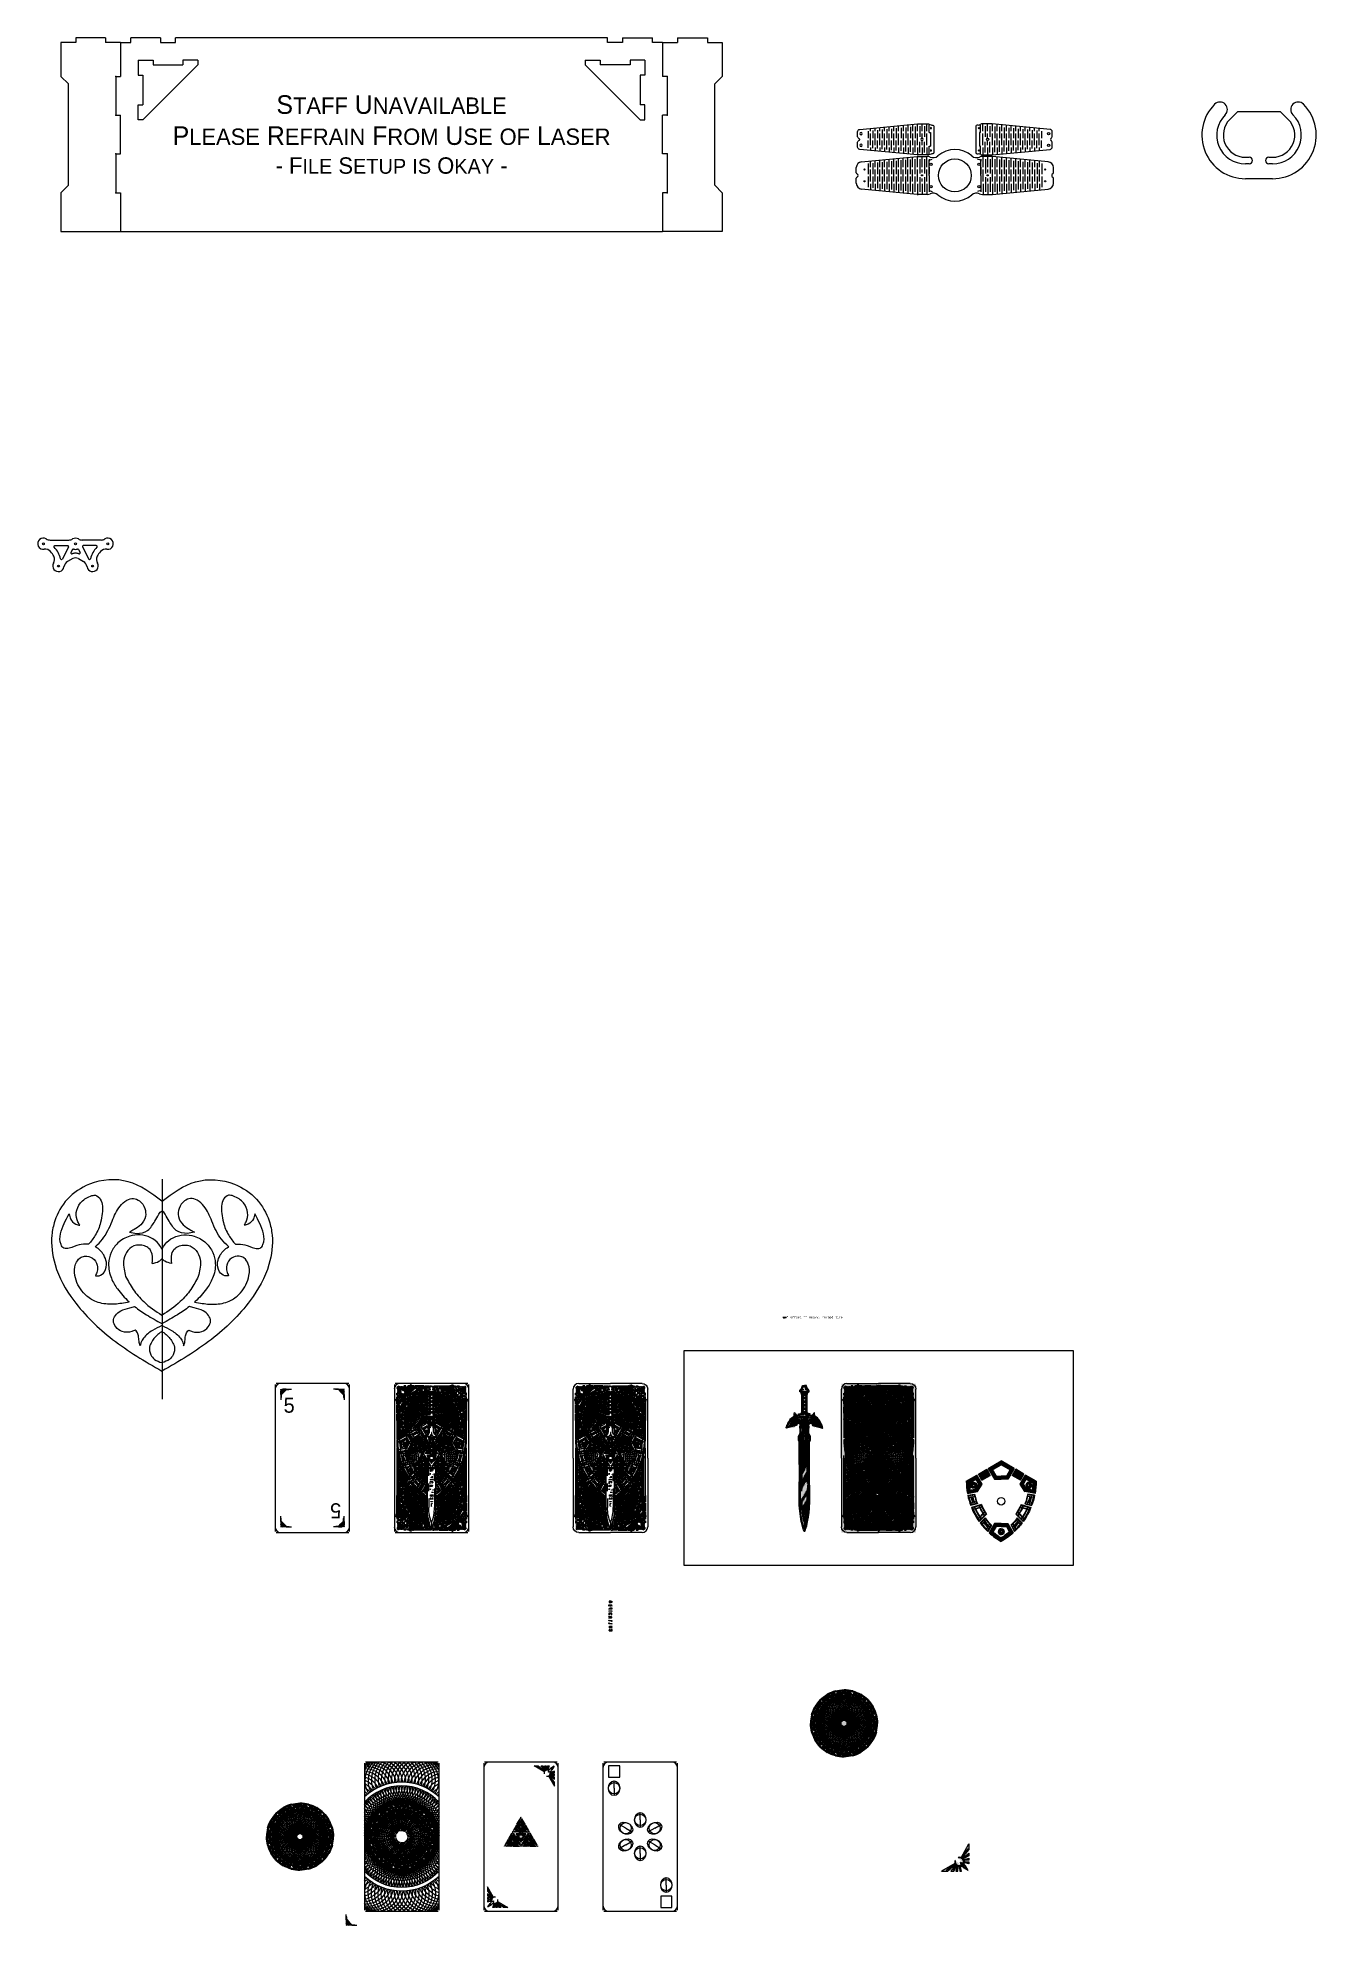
# Model space of a CAD drawing. Header units: inches. Extents: x -51 to 152, y -16 to 48.
# Drawn here: x -12.2 to 30.7, y -15.7 to 47.7 of the extents above; entities that cross this region are included whole.
import ezdxf

# ---------------------------------------------------------------- set-up
doc = ezdxf.new("R2010")
doc.units = ezdxf.units.IN
doc.header["$MEASUREMENT"] = 0
doc.layers.add('NOPLOT', color=40, linetype='Continuous', lineweight=5)
doc.styles.add('Hylian', font='cour.ttf')
pattern_1 = [(1e-30, (-9.19268, 2.42777), (2e-17, 0.0606942), [])]
pattern_2 = [(315, (2.488881, -1.25), (0.01325825, 0.01325825), [])]
pattern_3 = [(85, (18.98092, 15.031174), (-0.021169137, 0.00185206), [])]
pattern_4 = [(225, (2.488881, -1.25), (0.01325825, -0.01325825), [])]
pattern_5 = [(225, (16, -2e-15), (0.01325825, -0.01325825), [])]
pattern_6 = [(315, (16, -2e-15), (0.01325825, 0.01325825), [])]
pattern_7 = [(85, (32.49204, 16.281174), (-0.021169137, 0.00185206), [])]

msp = doc.modelspace()

# ---------------------------------------------------------------- texts
at = {"layer": 'NOPLOT', "attachment_point": 5, "style": 'Hylian'}
for s, width, insert, char_height in [('{\\fGill Sans MT|b0|i0|c0|p34;S\\H0.88x;TAFF\\H1.1364x; U\\H0.88x;NAVAILABLE\\P\\H1.1364x;P\\H0.88x;LEASE\\H1.1364x; R\\H0.88x;EFRAIN\\H1.1364x; F\\H0.88x;ROM\\H1.1364x; U\\H0.88x;SE\\H1.1364x; \\H0.88x;OF\\H1.1364x; L\\H0.88x;ASER\\H1.1364x;\\P\\H0.88x;- F\\H0.90909x;ILE\\H1.1x; S\\H0.90909x;ETUP\\H1.1x; \\H0.90909x;IS\\H1.1x; O\\H0.90909x;KAY\\H1.1x; -}', 18.77761, (-0.343, 44.407), 0.625), ('{\\fColonna MT|b0|i0|c0|p82;5}', 4.36062, (-3.78, 1.766), 0.5)]:
    msp.add_mtext_dynamic_manual_height_columns(s, width=width, gutter_width=1.25, heights=[0], dxfattribs=dict(at, insert=insert, char_height=char_height))
at = {"layer": 'NOPLOT', "color": 0, "insert": (12.78, 4.775), "char_height": 0.0625, "attachment_point": 1, "style": 'Hylian'}
msp.add_mtext_dynamic_manual_height_columns('\\A1;{\\H0.7x;\\S1/128;}" offset == Heavy, merged line', width=2.52692, gutter_width=1, heights=[0], dxfattribs=at)
at = {"layer": 'NOPLOT', "insert": (-2.22, -1.766), "char_height": 0.5, "attachment_point": 5, "rotation": 180, "style": 'Hylian'}
msp.add_mtext_dynamic_manual_height_columns('{\\fNiagara Solid|b0|i0|c0|p82;5}', width=4.36062, gutter_width=1.25, heights=[0], dxfattribs=at)

# ---------------------------------------------------------------- blocks, each defined once
blk = doc.blocks.new('Triforce_Core_Shard')
at = {"layer": 'NOPLOT'}
for p, q in [((0, 0.299), (0, 0.362)), ((0, 0.228), (0, 0.114)), ((0, 0.072), (0.042, 0.072)), ((0, 0.054), (0.062, 0.054)), ((0, 0.041), (0.072, 0.041)), ((0.031, 0.242), (0.031, 0.308)), ((0.149, 0.104), (0.12, 0.088))]:
    blk.add_line(p, q, dxfattribs=at)
for points in [[(0, 0.228), (0.099, 0.057)], [(0.149, 0.104), (0.031, 0.308)], [(0.031, 0.242), (0.12, 0.088)]]:
    blk.add_lwpolyline(points, dxfattribs=at)
for radius in [0.114, 0.0828]:
    blk.add_arc((0, 0), radius, 30, 90, dxfattribs=at)
blk = doc.blocks.new('Triforce_Core_Third')
at = {"layer": 'NOPLOT'}
for rotation in [120, 240]:
    blk.add_blockref('Triforce_Core_Shard', (0, 0), dxfattribs=dict(at, rotation=rotation))
at = {"layer": 'NOPLOT', "xscale": -1}
blk.add_blockref('Triforce_Core_Shard', (0, 0), dxfattribs=at)
at = {"layer": 'NOPLOT'}
blk.add_blockref('Triforce_Core_Shard', (0, 0), dxfattribs=at)
at = {"layer": 'NOPLOT', "xscale": -1}
for rotation in [240, 120]:
    blk.add_blockref('Triforce_Core_Shard', (0, 0), dxfattribs=dict(at, rotation=rotation))
blk = doc.blocks.new('Triforce_Core')
at = {"layer": 'NOPLOT', "true_color": 0xffffff}
h = blk.add_hatch(color=7, dxfattribs=at)
h.dxf.hatch_style = 1
h.paths.add_polyline_path([(-0.673, -0.389), (0, 0.777), (0.673, -0.389)])
at = {"layer": 'NOPLOT'}
h = blk.add_hatch(dxfattribs=at)
h.set_pattern_fill('ANSI37', color=256, scale=0.22072)
h.paths.add_polyline_path([(-0.588, -0.303), (-0.531, -0.271), (-0.442, -0.116), (-0.47, -0.1)])
h.paths.add_polyline_path([(-0.455, -0.073), (-0.426, -0.089), (-0.337, 0.066), (-0.337, 0.131)])
h.paths.add_polyline_path([(-0.275, 0.066), (-0.185, -0.089), (-0.157, -0.073), (-0.275, 0.131)])
h.paths.add_polyline_path([(-0.17, -0.116), (-0.081, -0.271), (-0.024, -0.303), (-0.141, -0.1)])
h.paths.add_polyline_path([(-0.29, -0.325), (-0.29, -0.357), (-0.055, -0.357), (-0.112, -0.325)])
h.paths.add_polyline_path([(-0.5, -0.325), (-0.557, -0.357), (-0.322, -0.357), (-0.322, -0.325)])
h = blk.add_hatch(dxfattribs=at)
h.set_pattern_fill('ANSI37', color=256, scale=0.220719)
h.set_pattern_definition([(45, (3.339524, 1.361013), (-0.01950896, 0.01950896), []), (135, (3.339524, 1.361013), (-0.01950896, -0.01950896), [])])
h.paths.add_polyline_path([(0, 0.467, 0.267949), (-0.099, 0.41, 0.267949), (-0.099, 0.296, 0.267949), (0, 0.239, 0.267949), (0.099, 0.296, 0.267949), (0.099, 0.41, 0.267949)])
h.paths.add_polyline_path([(0.072, 0.395, -0.267949), (0.072, 0.312, -0.267949), (0, 0.27, -0.267949), (-0.072, 0.312, -0.267949), (-0.072, 0.395, -0.267949), (0, 0.436, -0.267949)], flags=16)
h.paths.add_polyline_path([(0.072, 0.395), (0.036, 0.333), (0, 0.27), (-0.036, 0.333), (-0.072, 0.395), (0, 0.395)], flags=0)
h.paths.add_polyline_path([(-0.306, -0.063, 0.267949), (-0.405, -0.12, 0.267949), (-0.405, -0.234, 0.267949), (-0.306, -0.291, 0.267949), (-0.207, -0.234, 0.267949), (-0.207, -0.12, 0.267949)])
h.paths.add_polyline_path([(-0.234, -0.135, -0.267949), (-0.234, -0.218, -0.267949), (-0.306, -0.259, -0.267949), (-0.378, -0.218, -0.267949), (-0.378, -0.135, -0.267949), (-0.306, -0.094, -0.267949)], flags=16)
h.paths.add_polyline_path([(-0.234, -0.135), (-0.27, -0.197), (-0.306, -0.259), (-0.342, -0.197), (-0.378, -0.135), (-0.306, -0.135)], flags=0)
h.paths.add_polyline_path([(0.306, -0.063, 0.267949), (0.207, -0.12, 0.267949), (0.207, -0.234, 0.267949), (0.306, -0.291, 0.267949), (0.405, -0.234, 0.267949), (0.405, -0.12, 0.267949)])
h.paths.add_polyline_path([(0.306, -0.094, -0.267949), (0.378, -0.135, -0.267949), (0.378, -0.218, -0.267949), (0.306, -0.259, -0.267949), (0.234, -0.218, -0.267949), (0.234, -0.135, -0.267949)], flags=16)
h.paths.add_polyline_path([(0.306, -0.135), (0.378, -0.135), (0.342, -0.197), (0.306, -0.259), (0.27, -0.197), (0.234, -0.135)], flags=0)
h.paths.add_polyline_path([(0.147, 0.046, 0.110147), (0.113, 0.104), (-0.113, 0.104, 0.110147), (-0.147, 0.046), (-0.033, -0.15, 0.110147), (0.033, -0.15)])
h.paths.add_polyline_path([(0.07, 0, -1), (-0.07, 0, -1)], flags=16)
h = blk.add_hatch(dxfattribs=at)
h.set_pattern_fill('ANSI37', color=256, scale=0.22072)
h.paths.add_polyline_path([(0.031, 0.661), (0.031, 0.595), (0.12, 0.441), (0.149, 0.457)])
h.paths.add_polyline_path([(0.164, 0.43), (0.136, 0.414), (0.225, 0.259), (0.282, 0.226)])
h.paths.add_polyline_path([(0.194, 0.205), (0.016, 0.205), (0.016, 0.172), (0.251, 0.172)])
h.paths.add_polyline_path([(-0.016, 0.205), (-0.194, 0.205), (-0.251, 0.172), (-0.016, 0.172)])
h.paths.add_polyline_path([(-0.136, 0.414), (-0.164, 0.43), (-0.282, 0.226), (-0.225, 0.259)])
h.paths.add_polyline_path([(-0.031, 0.595), (-0.031, 0.661), (-0.149, 0.457), (-0.12, 0.441)])
h = blk.add_hatch(dxfattribs=at)
h.set_pattern_fill('ANSI37', color=256, scale=0.22072)
h.paths.add_polyline_path([(0.588, -0.303), (0.531, -0.271), (0.442, -0.116), (0.47, -0.1)])
h.paths.add_polyline_path([(0.455, -0.073), (0.426, -0.089), (0.337, 0.066), (0.337, 0.131)])
h.paths.add_polyline_path([(0.275, 0.066), (0.185, -0.089), (0.157, -0.073), (0.275, 0.131)])
h.paths.add_polyline_path([(0.17, -0.116), (0.081, -0.271), (0.024, -0.303), (0.141, -0.1)])
h.paths.add_polyline_path([(0.29, -0.325), (0.29, -0.357), (0.055, -0.357), (0.112, -0.325)])
h.paths.add_polyline_path([(0.5, -0.325), (0.557, -0.357), (0.322, -0.357), (0.322, -0.325)])
blk.add_lwpolyline([(0, -0.208), (0.18, 0.104), (-0.18, 0.104)], close=True, dxfattribs=at)
for radius in [0.154, 0.0699]:
    blk.add_circle((0, 0), radius, dxfattribs=at)
blk.add_blockref('Triforce_Core_Third', (0, 0.353), dxfattribs=at)
for p, xscale, rotation in [((-0.306, -0.177), -1, 120), ((0.306, -0.177), -1.000000000000001, 239.9999999999999)]:
    blk.add_blockref('Triforce_Core_Third', p, dxfattribs=dict(at, xscale=xscale, rotation=rotation))
blk = doc.blocks.new('Outline')
at = {"layer": 'NOPLOT', "color": 1}
for p, q in [((-1.25, 0), (-1.25, 2.3125)), ((-1.0625, 2.5), (0, 2.5))]:
    blk.add_line(p, q, dxfattribs=at)
blk.add_arc((-1.0625, 2.3125), 0.1875, 90, 180, dxfattribs=at)
blk = doc.blocks.new('Corner_Curly')
at = {"layer": 'NOPLOT'}
for p, q in [((-0.389, -0.062), (-0.398, -0.07)), ((0.001, -0.856), (-0.018, -0.772))]:
    blk.add_line(p, q, dxfattribs=at)
for centre, radius, start, end in [((-0.332, -0.122), 0.0827, 73.40251, 133.39723), ((0.019, -0.135), 0.0177, 86.9391, 176.9391)]:
    blk.add_arc(centre, radius, start, end, dxfattribs=at)
for points, knots in [([(0.02, -0.117), (-0.001, -0.082), (-0.008, -0.071), (-0.035, -0.056), (-0.11, -0.079), (-0.218, -0.067), (-0.301, -0.02), (-0.358, -0.019), (-0.386, -0.046), (-0.398, -0.07)], [0.0119647, 0.0119647, 0.0119647, 0.0119647, 0.0210024, 0.0435564, 0.0840392, 0.2106874, 0.3096418, 0.3243585, 0.38221, 0.38221, 0.38221, 0.38221]), ([(-0.146, -0.09), (-0.161, -0.089), (-0.176, -0.087), (-0.233, -0.075), (-0.272, -0.054), (-0.309, -0.043)], [0.141254, 0.141254, 0.141254, 0.141254, 0.1768141, 0.1768141, 0.2817629, 0.2817629, 0.2817629, 0.2817629]), ([(-0.261, -0.105), (-0.251, -0.11), (-0.228, -0.12), (-0.209, -0.103), (-0.198, -0.095), (-0.209, -0.092), (-0.231, -0.087), (-0.252, -0.11), (-0.262, -0.105), (-0.262, -0.105)], [0, 0, 0, 0, 0.0318371, 0.0693692, 0.0693692, 0.0693692, 0.1028747, 0.1344324, 0.1349451, 0.1349451, 0.1349451, 0.1349451]), ([(-0.091, -0.54), (-0.093, -0.532), (-0.096, -0.513), (-0.081, -0.502), (-0.072, -0.496), (-0.072, -0.504), (-0.073, -0.521), (-0.093, -0.533), (-0.091, -0.541), (-0.091, -0.541)], [0, 0, 0, 0, 0.0240341, 0.0523675, 0.0523675, 0.0523675, 0.0776612, 0.1014844, 0.1018714, 0.1018714, 0.1018714, 0.1018714]), ([(-0.018, -0.102), (-0.03, -0.081), (-0.04, -0.081), (-0.064, -0.083), (-0.077, -0.086), (-0.091, -0.088)], [0.02487299, 0.02487299, 0.02487299, 0.02487299, 0.06747404, 0.06747404, 0.09922445, 0.09922445, 0.09922445, 0.09922445])]:
    blk.add_open_spline(points, degree=3, knots=knots, dxfattribs=at)
for points, weights, knots in [([(-0.183, -0.289), (-0.219, -0.263), (-0.235, -0.222), (-0.227, -0.178), (-0.219, -0.134), (-0.189, -0.101), (-0.146, -0.09)], [1, 0.896349465218, 0.896349465218, 1, 0.896349465218, 0.896349465218, 1], [3.962642, 3.962642, 3.962642, 3.962642, 5.092883, 5.092883, 5.092883, 6.223123, 6.223123, 6.223123, 6.223123]), ([(-0.026, -0.198), (-0.031, -0.152), (-0.064, -0.118), (-0.111, -0.112), (-0.157, -0.105), (-0.198, -0.129), (-0.216, -0.172), (-0.233, -0.216), (-0.221, -0.261), (-0.183, -0.289)], [1, 0.859814778049, 0.859814778049, 1, 0.859814778049, 0.859814778049, 1, 0.859814778049, 0.859814778049, 1], [0, 0, 0, 0, 1.320881, 1.320881, 1.320881, 2.641761, 2.641761, 2.641761, 3.962642, 3.962642, 3.962642, 3.962642]), ([(-0.018, -0.772), (-0.018, -0.751), (-0.018, -0.657), (-0.018, -0.562), (-0.02, -0.577), (-0.035, -0.589), (-0.05, -0.601), (-0.043, -0.59), (-0.031, -0.571), (-0.041, -0.536), (-0.075, -0.508), (-0.052, -0.492), (-0.042, -0.485), (-0.045, -0.489), (-0.056, -0.503), (-0.03, -0.523), (-0.019, -0.544), (-0.018, -0.553), (-0.018, -0.522), (-0.018, -0.491), (-0.018, -0.46), (-0.043, -0.491), (-0.083, -0.496), (-0.115, -0.471), (-0.126, -0.465), (-0.131, -0.453), (-0.128, -0.441), (-0.126, -0.429), (-0.116, -0.42), (-0.104, -0.419), (-0.091, -0.418), (-0.08, -0.425), (-0.075, -0.437), (-0.079, -0.429), (-0.086, -0.424), (-0.094, -0.425), (-0.102, -0.425), (-0.109, -0.43), (-0.112, -0.438), (-0.114, -0.446), (-0.112, -0.454), (-0.105, -0.459), (-0.09, -0.471), (-0.07, -0.474), (-0.052, -0.466), (-0.033, -0.459), (-0.021, -0.444), (-0.018, -0.424), (-0.018, -0.404), (-0.018, -0.384), (-0.018, -0.364), (-0.019, -0.367), (-0.026, -0.375), (-0.058, -0.383), (-0.069, -0.357), (-0.077, -0.34), (-0.06, -0.352), (-0.038, -0.368), (-0.022, -0.353), (-0.018, -0.348), (-0.018, -0.316), (-0.018, -0.284), (-0.018, -0.252), (-0.019, -0.254), (-0.021, -0.255), (-0.022, -0.256), (-0.044, -0.276), (-0.075, -0.303), (-0.106, -0.348), (-0.105, -0.388), (-0.09, -0.408), (-0.082, -0.419), (-0.095, -0.41), (-0.123, -0.389), (-0.118, -0.328), (-0.095, -0.294), (-0.08, -0.276), (-0.078, -0.274), (-0.099, -0.275), (-0.12, -0.268), (-0.135, -0.253), (-0.151, -0.239), (-0.16, -0.219), (-0.16, -0.197), (-0.161, -0.182), (-0.154, -0.169), (-0.14, -0.163), (-0.127, -0.156), (-0.112, -0.159), (-0.102, -0.169), (-0.091, -0.18), (-0.088, -0.194), (-0.094, -0.208), (-0.092, -0.195), (-0.098, -0.184), (-0.111, -0.18), (-0.123, -0.177), (-0.134, -0.183), (-0.139, -0.195), (-0.14, -0.215), (-0.13, -0.234), (-0.113, -0.245), (-0.095, -0.256), (-0.074, -0.257), (-0.056, -0.247), (-0.037, -0.237), (-0.027, -0.219), (-0.026, -0.198)], [1, 1, 1, 1, 1, 1, 1, 1, 1, 1, 1, 1, 1, 1, 1, 1, 1, 1, 1, 1, 1, 0.814230653861, 0.814230653861, 1, 0.868949919426, 0.868949919426, 1, 0.868949919426, 0.868949919426, 1, 0.868949919426, 0.868949919426, 1, 0.879434696193, 0.879434696193, 1, 0.879434696193, 0.879434696193, 1, 0.879434696193, 0.879434696193, 1, 0.913958504111, 0.913958504111, 1, 0.913958504111, 0.913958504111, 1, 1, 1, 1, 1, 1, 1, 1, 1, 1, 1, 1, 1, 1, 1, 1, 1, 1, 1, 1, 1, 1, 1, 1, 1, 1, 1, 1, 1, 1, 1, 0.945253353823, 0.945253353823, 1, 0.945253353823, 0.945253353823, 1, 0.879434696193, 0.879434696193, 1, 0.879434696193, 0.879434696193, 1, 0.879434696193, 0.879434696193, 1, 0.818497328116, 0.818497328116, 1, 0.821198447966, 0.818537526138, 0.992017234516, 0.909313181824, 0.909313181824, 1, 0.909313181824, 0.909313181824, 1, 0.909313181824, 0.909313181824, 1], [7.754475, 7.754475, 7.754475, 7.754475, 8.754475, 8.754475, 8.754475, 8.804982, 8.804982, 8.804982, 8.842422, 8.868552, 8.909866, 8.938378, 8.938378, 8.938378, 8.952114, 8.984832, 9.014418, 9.014418, 9.014418, 10.014418, 10.014418, 10.014418, 11.544523, 11.544523, 11.544523, 12.820066, 12.820066, 12.820066, 14.095608, 14.095608, 14.095608, 15.37115, 15.37115, 15.37115, 16.59288, 16.59288, 16.59288, 17.814611, 17.814611, 17.814611, 19.036341, 19.036341, 19.036341, 20.063719, 20.063719, 20.063719, 21.091097, 21.091097, 21.091097, 22.091097, 22.091097, 22.091097, 22.101834, 22.124144, 22.172829, 22.172829, 22.172829, 22.222437, 22.240725, 22.240725, 22.240725, 23.240725, 23.240725, 23.240725, 23.246861, 23.246861, 23.246861, 23.335225, 23.37019, 23.405089, 23.445963, 23.445963, 23.445963, 23.492172, 23.544661, 23.607168, 23.615231, 23.615231, 23.615231, 24.431413, 24.431413, 24.431413, 25.247595, 25.247595, 25.247595, 26.469326, 26.469326, 26.469326, 27.691056, 27.691056, 27.691056, 28.912787, 28.912787, 28.912787, 30.42432, 30.42432, 30.42432, 31.913359, 31.913359, 31.913359, 32.96875, 32.96875, 32.96875, 34.024141, 34.024141, 34.024141, 35.079532, 35.079532, 35.079532, 35.079532]), ([(-0.091, -0.088), (-0.087, -0.09), (-0.083, -0.091), (-0.079, -0.093), (-0.076, -0.094), (-0.073, -0.096), (-0.07, -0.097), (-0.047, -0.108), (-0.029, -0.125), (-0.018, -0.148)], [1, 1, 1, 1, 1, 1, 1, 0.963854838445, 0.963854838445, 1], [0.8294649, 0.8294649, 0.8294649, 0.8294649, 0.950134, 0.950134, 0.950134, 1.042741, 1.042741, 1.042741, 1.7043444, 1.7043444, 1.7043444, 1.7043444])]:
    blk.add_rational_spline(points, weights, degree=3, knots=knots, dxfattribs=at)
for points in [[(-0.018, -0.148), (-0.018, -0.132), (-0.018, -0.117), (-0.018, -0.102)], [(0.001, -0.134), (0.001, -0.397), (0.001, -0.645), (0.001, -0.856)]]:
    blk.add_open_spline(points, degree=3, dxfattribs=at)
blk = doc.blocks.new('Ring_Segment')
at = {"layer": 'NOPLOT'}
for p, q in [((-1.062, 0.035), (-1.015, 0.033)), ((-1.062, 0.012), (-0.993, 0.011)), ((-1.061, 0.058), (-1.039, 0.057)), ((-0.982, 0), (-1.06, 0.078)), ((-0.968, 0.031), (-1.056, 0.118)), ((-1.055, 0.128), (-0.962, 0.117)), ((-1.052, 0.151), (-0.974, 0.14)), ((-1.048, 0.174), (-0.988, 0.164)), ((-1.044, 0.197), (-1.002, 0.189)), ((-1.041, 0.103), (-0.964, 0.096)), ((-1.039, 0.22), (-1.017, 0.215)), ((-1.034, 0.244), (-0.961, 0.119)), ((-1.034, 0.243), (-1.031, 0.242)), ((-1.016, 0.078), (-0.966, 0.074)), ((-0.94, 0.236), (-1.003, 0.253)), ((-1.003, 0.253), (-0.954, 0.168)), ((-0.992, 0.055), (-0.967, 0.053)), ((-0.991, 0.233), (-0.943, 0.221)), ((-0.976, 0.207), (-0.948, 0.201)), ((-0.969, 0.032), (-0.968, 0.032)), ((-0.962, 0.182), (-0.952, 0.18)), ((-0.954, 0.169), (-0.955, 0.169))]:
    blk.add_line(p, q, dxfattribs=at)
for radius, start, end in [(1.125, 165, 180), (1.109, 165, 180), (1.094, 165, 180), (1.062, 175.79311, 180), (1.062, 166.71097, 173.6028), (0.969, 172.97248, 178.18034), (0.969, 165.92417, 170.00391), (0.937, 165, 180), (0.922, 165, 180)]:
    blk.add_arc((0, 0), radius, start, end, dxfattribs=at)
blk = doc.blocks.new('Ring_Smaller')
at = {"layer": 'NOPLOT'}
for rotation in [329.9999999999999, 300.0000000000001, 270, 240, 210, 180, 29.99999999999994, 59.99999999999991, 150, 90, 120]:
    blk.add_blockref('Ring_Segment', (0, 0), dxfattribs=dict(at, rotation=rotation))
for xscale, rotation in [(-1, 120), (-1, 90), (-1, 59.99999999999994), (-1, 29.99999999999997), (-1, 180), (-1, 150), (-1, 209.9999999999999), (-1, 299.9999999999999), (-1, 330.0000000000001), (-0.9999999999999997, 239.9999999999998), (-1, 270)]:
    blk.add_blockref('Ring_Segment', (0, 0), dxfattribs=dict(at, xscale=xscale, rotation=rotation))
blk.add_blockref('Ring_Segment', (0, 0), dxfattribs=at)
at = {"layer": 'NOPLOT', "xscale": -1}
blk.add_blockref('Ring_Segment', (0, 0), dxfattribs=at)
blk = doc.blocks.new('Sigils')
at = {"layer": 'NOPLOT', "true_color": 0xffffff}
h = blk.add_hatch(color=7, dxfattribs=at)
h.dxf.hatch_style = 1
edge = h.paths.add_edge_path()
edge.add_arc((1.3, 0.75), 0.5, -180, 180)
edge = h.paths.add_edge_path()
edge.add_arc((0.01, -1.5), 0.5, -180, 180)
edge = h.paths.add_edge_path()
edge.add_arc((-1.29, 0.75), 0.5, -180, 180)
at = {"layer": 'NOPLOT'}
h = blk.add_hatch(dxfattribs=at)
h.set_pattern_fill('ANSI31', color=256, scale=0.485554, angle=315)
h.set_pattern_definition(pattern_1)
h.paths.add_polyline_path([(-0.96, 0.66), (-1, 0.58), (-1.05, 0.51), (-1.12, 0.45), (-1.2, 0.42), (-1.29, 0.41), (-1.34, 0.41), (-1.27, 0.43), (-1.18, 0.47), (-1.11, 0.55), (-1.08, 0.64), (-1.08, 0.75), (-1.13, 0.84), (-1.2, 0.91), (-1.3, 0.94), (-1.4, 0.93), (-1.49, 0.89), (-1.56, 0.81), (-1.59, 0.71), (-1.59, 0.61), (-1.56, 0.54), (-1.59, 0.58), (-1.63, 0.66), (-1.64, 0.75), (-1.63, 0.84), (-1.59, 0.92), (-1.54, 0.99), (-1.47, 1.05), (-1.38, 1.08), (-1.29, 1.09), (-1.2, 1.08), (-1.12, 1.05), (-1.05, 0.99), (-1, 0.92), (-0.96, 0.84), (-0.95, 0.75)], flags=16)
h.paths.add_polyline_path([(-1.13, 0.67), (-1.16, 0.56), (-1.24, 0.48), (-1.35, 0.45), (-1.29, 0.48), (-1.23, 0.54), (-1.2, 0.63), (-1.23, 0.71), (-1.29, 0.77), (-1.37, 0.79), (-1.45, 0.77), (-1.52, 0.71), (-1.54, 0.63), (-1.53, 0.56), (-1.56, 0.67), (-1.53, 0.78), (-1.45, 0.86), (-1.35, 0.89), (-1.24, 0.86), (-1.16, 0.78)], flags=16)
h.paths.add_polyline_path([(-1.31, 0.59), (-1.36, 0.65), (-1.42, 0.6), (-1.41, 0.57), (-1.38, 0.59), (-1.4, 0.58), (-1.39, 0.61), (-1.37, 0.61), (-1.37, 0.58), (-1.41, 0.55), (-1.47, 0.56), (-1.51, 0.63), (-1.47, 0.7), (-1.44, 0.72), (-1.36, 0.74), (-1.28, 0.7), (-1.24, 0.6), (-1.27, 0.52), (-1.34, 0.48), (-1.39, 0.47), (-1.43, 0.49), (-1.48, 0.52), (-1.51, 0.57), (-1.47, 0.53), (-1.44, 0.51), (-1.4, 0.51)])
edge = h.paths.add_edge_path()
edge.add_arc((-1.29, 0.75), 0.422, 0, 180)
edge.add_arc((-1.29, 0.75), 0.422, 180, 360)
h = blk.add_hatch(dxfattribs=at)
h.set_pattern_fill('ANSI31', color=256, scale=0.485554, angle=315)
h.set_pattern_definition(pattern_1)
edge = h.paths.add_edge_path()
edge.add_arc((1.3, 0.75), 0.422, 0, 360)
h.paths.add_polyline_path([(1.43, 0.69), (1.46, 0.67), (1.49, 0.62), (1.52, 0.58), (1.5, 0.5), (1.49, 0.43), (1.45, 0.38), (1.39, 0.35), (1.43, 0.38), (1.45, 0.43), (1.46, 0.48), (1.45, 0.53), (1.42, 0.59), (1.35, 0.63), (1.29, 0.63), (1.24, 0.62), (1.2, 0.6), (1.17, 0.54), (1.15, 0.46), (1.18, 0.4), (1.19, 0.38), (1.16, 0.4), (1.13, 0.46), (1.12, 0.53), (1.13, 0.6), (1.15, 0.64), (1.19, 0.67), (1.19, 0.68), (1.16, 0.66), (1.1, 0.65), (1.05, 0.65), (0.98, 0.7), (0.94, 0.75), (0.91, 0.81), (0.91, 0.87), (0.92, 0.82), (0.95, 0.78), (1, 0.75), (1.04, 0.73), (1.11, 0.73), (1.17, 0.77), (1.21, 0.82), (1.22, 0.87), (1.22, 0.92), (1.19, 0.97), (1.13, 1.03), (1.07, 1.03), (1.04, 1.03), (1.07, 1.05), (1.14, 1.05), (1.21, 1.02), (1.26, 0.98), (1.29, 0.94), (1.3, 0.89), (1.3, 0.89), (1.3, 0.92), (1.33, 0.98), (1.35, 1.02), (1.43, 1.05), (1.49, 1.07), (1.55, 1.06), (1.61, 1.03), (1.56, 1.04), (1.51, 1.04), (1.46, 1.02), (1.42, 0.99), (1.38, 0.92), (1.38, 0.85), (1.41, 0.8), (1.45, 0.76), (1.49, 0.74), (1.55, 0.74), (1.63, 0.77), (1.67, 0.81), (1.68, 0.84), (1.68, 0.8), (1.65, 0.74), (1.59, 0.7), (1.53, 0.67), (1.48, 0.67), (1.43, 0.68)], flags=16)
h.paths.add_polyline_path([(1.66, 0.92), (1.63, 0.97), (1.59, 0.99), (1.56, 1), (1.51, 1), (1.45, 0.96), (1.43, 0.89), (1.46, 0.81), (1.53, 0.77), (1.6, 0.79), (1.62, 0.81), (1.66, 0.87), (1.62, 0.93), (1.58, 0.94), (1.54, 0.92), (1.54, 0.89), (1.56, 0.89), (1.57, 0.91), (1.55, 0.91), (1.58, 0.92), (1.58, 0.89), (1.54, 0.86), (1.49, 0.91), (1.56, 0.97), (1.6, 0.97), (1.63, 0.95)], flags=16)
h.paths.add_polyline_path([(1.3, 0.83), (1.3, 0.8), (1.28, 0.76), (1.26, 0.72), (1.23, 0.7), (1.26, 0.72), (1.31, 0.73), (1.35, 0.73), (1.38, 0.71), (1.35, 0.73), (1.33, 0.76), (1.3, 0.8)], flags=0)
h.paths.add_polyline_path([(0.98, 0.98), (0.95, 0.93), (0.95, 0.88), (0.96, 0.84), (0.99, 0.81), (1.05, 0.77), (1.12, 0.79), (1.17, 0.85), (1.17, 0.93), (1.12, 0.98), (1.09, 1), (1.02, 0.99), (0.99, 0.94), (1, 0.89), (1.04, 0.87), (1.07, 0.88), (1.06, 0.9), (1.03, 0.9), (1.04, 0.89), (1.02, 0.9), (1.04, 0.92), (1.1, 0.9), (1.08, 0.83), (0.99, 0.86), (0.97, 0.9), (0.97, 0.93)], flags=16)
h.paths.add_polyline_path([(1.27, 0.36), (1.33, 0.36), (1.37, 0.38), (1.4, 0.41), (1.41, 0.44), (1.41, 0.52), (1.37, 0.57), (1.28, 0.58), (1.21, 0.54), (1.19, 0.48), (1.19, 0.44), (1.24, 0.38), (1.3, 0.38), (1.33, 0.42), (1.33, 0.47), (1.31, 0.48), (1.29, 0.46), (1.31, 0.44), (1.32, 0.46), (1.32, 0.43), (1.29, 0.44), (1.28, 0.5), (1.35, 0.51), (1.37, 0.42), (1.35, 0.38), (1.32, 0.37)], flags=16)
h = blk.add_hatch(dxfattribs=at)
h.set_pattern_fill('ANSI31', color=256, scale=0.485554, angle=315)
h.set_pattern_definition(pattern_1)
h.paths.add_polyline_path([(1.3, 0.83), (1.3, 0.8), (1.28, 0.76), (1.26, 0.72), (1.23, 0.7), (1.26, 0.72), (1.31, 0.73), (1.35, 0.73), (1.38, 0.71), (1.35, 0.73), (1.33, 0.76), (1.3, 0.8)])
h = blk.add_hatch(dxfattribs=at)
h.set_pattern_fill('ANSI31', color=256, scale=0.485554, angle=315)
h.set_pattern_definition(pattern_1)
edge = h.paths.add_edge_path()
edge.add_arc((0.01, -1.5), 0.422, 0, 360)
h.paths.add_polyline_path([(-0.28, -1.49), (-0.28, -1.46), (-0.2, -1.4), (-0.13, -1.39), (-0.09, -1.4), (-0.05, -1.43), (0.04, -1.51), (0.1, -1.53), (0.18, -1.54), (0.23, -1.54), (0.25, -1.52), (0.24, -1.54), (0.24, -1.57), (0.24, -1.59), (0.18, -1.61), (0.15, -1.61), (0.12, -1.61), (0.09, -1.59), (-0.01, -1.54), (-0.09, -1.49), (-0.14, -1.47), (-0.18, -1.47), (-0.22, -1.48), (-0.26, -1.5), (-0.3, -1.54), (-0.29, -1.51)], flags=16)
h.paths.add_polyline_path([(0.26, -1.33), (0.29, -1.34), (0.29, -1.39), (0.25, -1.41), (0.21, -1.4), (0.18, -1.36), (0.18, -1.29), (0.21, -1.24), (0.27, -1.22), (0.32, -1.25), (0.35, -1.3), (0.36, -1.36), (0.35, -1.42), (0.31, -1.46), (0.26, -1.5), (0.19, -1.5), (0.1, -1.47), (0.01, -1.4), (-0.05, -1.35), (-0.1, -1.34), (-0.15, -1.33), (-0.22, -1.36), (-0.27, -1.41), (-0.26, -1.36), (-0.26, -1.33), (-0.2, -1.3), (-0.15, -1.27), (-0.07, -1.25), (-0.02, -1.28), (0.06, -1.35), (0.11, -1.39), (0.17, -1.42), (0.23, -1.43), (0.31, -1.41), (0.3, -1.3), (0.23, -1.31), (0.24, -1.37), (0.28, -1.36), (0.28, -1.34)], flags=16)
h.paths.add_polyline_path([(-0.22, -1.7), (-0.24, -1.69), (-0.24, -1.63), (-0.2, -1.62), (-0.16, -1.63), (-0.13, -1.66), (-0.13, -1.73), (-0.16, -1.79), (-0.22, -1.8), (-0.27, -1.78), (-0.31, -1.72), (-0.32, -1.67), (-0.3, -1.61), (-0.27, -1.56), (-0.22, -1.53), (-0.15, -1.53), (-0.06, -1.56), (0.04, -1.63), (0.1, -1.67), (0.12, -1.68), (0.18, -1.67), (0.23, -1.64), (0.25, -1.62), (0.25, -1.65), (0.26, -1.67), (0.22, -1.71), (0.15, -1.74), (0.12, -1.75), (0.06, -1.75), (-0.02, -1.68), (-0.06, -1.63), (-0.13, -1.61), (-0.18, -1.6), (-0.27, -1.62), (-0.26, -1.73), (-0.19, -1.72), (-0.19, -1.66), (-0.24, -1.67), (-0.24, -1.69)], flags=16)
for points in [[(-1.56, 0.54), (-1.59, 0.58), (-1.63, 0.66), (-1.64, 0.75), (-1.63, 0.84), (-1.59, 0.92), (-1.54, 0.99), (-1.47, 1.05), (-1.38, 1.08), (-1.29, 1.09), (-1.2, 1.08), (-1.12, 1.05), (-1.05, 0.99), (-1, 0.92), (-0.96, 0.84), (-0.95, 0.75), (-0.96, 0.66), (-1, 0.58), (-1.05, 0.51), (-1.12, 0.45), (-1.2, 0.42), (-1.29, 0.41), (-1.34, 0.41), (-1.27, 0.43), (-1.18, 0.47), (-1.11, 0.55), (-1.08, 0.64), (-1.08, 0.75), (-1.13, 0.84), (-1.2, 0.91), (-1.3, 0.94), (-1.4, 0.93), (-1.49, 0.89), (-1.56, 0.81), (-1.59, 0.71), (-1.59, 0.61)], [(-1.53, 0.56), (-1.56, 0.67), (-1.53, 0.78), (-1.45, 0.86), (-1.35, 0.89), (-1.24, 0.86), (-1.16, 0.78), (-1.13, 0.67), (-1.16, 0.56), (-1.24, 0.48), (-1.35, 0.45), (-1.29, 0.48), (-1.23, 0.54), (-1.2, 0.63), (-1.23, 0.71), (-1.29, 0.77), (-1.37, 0.79), (-1.45, 0.77), (-1.52, 0.71), (-1.54, 0.63)], [(1.43, 0.69), (1.46, 0.67), (1.49, 0.62), (1.52, 0.58), (1.5, 0.5), (1.49, 0.43), (1.45, 0.38), (1.39, 0.35), (1.43, 0.38), (1.45, 0.43), (1.46, 0.48), (1.45, 0.53), (1.42, 0.59), (1.35, 0.63), (1.29, 0.63), (1.24, 0.62), (1.2, 0.6), (1.17, 0.54), (1.15, 0.46), (1.18, 0.4), (1.19, 0.38), (1.16, 0.4), (1.13, 0.46), (1.12, 0.53), (1.13, 0.6), (1.15, 0.64), (1.19, 0.67), (1.19, 0.68), (1.16, 0.66), (1.1, 0.65), (1.05, 0.65), (0.98, 0.7), (0.94, 0.75), (0.91, 0.81), (0.91, 0.87), (0.92, 0.82), (0.95, 0.78), (1, 0.75), (1.04, 0.73), (1.11, 0.73), (1.17, 0.77), (1.21, 0.82), (1.22, 0.87), (1.22, 0.92), (1.19, 0.97), (1.13, 1.03), (1.07, 1.03), (1.04, 1.03), (1.07, 1.05), (1.14, 1.05), (1.21, 1.02), (1.26, 0.98), (1.29, 0.94), (1.3, 0.89), (1.3, 0.89), (1.3, 0.92), (1.33, 0.98), (1.35, 1.02), (1.43, 1.05), (1.49, 1.07), (1.55, 1.06), (1.61, 1.03), (1.56, 1.04), (1.51, 1.04), (1.46, 1.02), (1.42, 0.99), (1.38, 0.92), (1.38, 0.85), (1.41, 0.8), (1.45, 0.76), (1.49, 0.74), (1.55, 0.74), (1.63, 0.77), (1.67, 0.81), (1.68, 0.84), (1.68, 0.8), (1.65, 0.74), (1.59, 0.7), (1.53, 0.67), (1.48, 0.67), (1.43, 0.68)], [(1.3, 0.83), (1.3, 0.8), (1.28, 0.76), (1.26, 0.72), (1.23, 0.7), (1.26, 0.72), (1.31, 0.73), (1.35, 0.73), (1.38, 0.71), (1.35, 0.73), (1.33, 0.76), (1.3, 0.8)], [(-0.28, -1.49), (-0.28, -1.46), (-0.2, -1.4), (-0.13, -1.39), (-0.09, -1.4), (-0.05, -1.43), (0.04, -1.51), (0.1, -1.53), (0.18, -1.54), (0.23, -1.54), (0.25, -1.52), (0.24, -1.54), (0.24, -1.57), (0.24, -1.59), (0.18, -1.61), (0.15, -1.61), (0.12, -1.61), (0.09, -1.59), (-0.01, -1.54), (-0.09, -1.49), (-0.14, -1.47), (-0.18, -1.47), (-0.22, -1.48), (-0.26, -1.5), (-0.3, -1.54), (-0.29, -1.51)]]:
    blk.add_lwpolyline(points, close=True, dxfattribs=at)
for points in [[(-1.51, 0.57), (-1.48, 0.52), (-1.43, 0.49), (-1.39, 0.47), (-1.34, 0.48), (-1.27, 0.52), (-1.24, 0.6), (-1.28, 0.7), (-1.36, 0.74), (-1.44, 0.72), (-1.47, 0.7), (-1.51, 0.63), (-1.47, 0.56), (-1.41, 0.55), (-1.37, 0.58), (-1.37, 0.61), (-1.39, 0.61), (-1.39, 0.61), (-1.39, 0.61), (-1.4, 0.62), (-1.4, 0.62), (-1.36, 0.65), (-1.31, 0.59), (-1.4, 0.51), (-1.44, 0.51), (-1.47, 0.53), (-1.51, 0.57)], [(0.98, 0.98), (0.95, 0.93), (0.95, 0.88), (0.96, 0.84), (0.99, 0.81), (1.05, 0.77), (1.12, 0.79), (1.17, 0.85), (1.17, 0.93), (1.12, 0.98), (1.09, 1), (1.02, 0.99), (0.99, 0.94), (1, 0.89), (1.04, 0.87), (1.07, 0.88), (1.06, 0.9), (1.06, 0.9), (1.06, 0.91), (1.06, 0.91), (1.06, 0.91), (1.1, 0.9), (1.08, 0.83), (0.99, 0.86), (0.97, 0.9), (0.97, 0.93), (0.98, 0.98)], [(1.27, 0.36), (1.33, 0.36), (1.37, 0.38), (1.4, 0.41), (1.41, 0.44), (1.41, 0.52), (1.37, 0.57), (1.28, 0.58), (1.21, 0.54), (1.19, 0.48), (1.19, 0.44), (1.24, 0.38), (1.3, 0.38), (1.33, 0.42), (1.33, 0.47), (1.31, 0.48), (1.29, 0.46), (1.29, 0.46), (1.29, 0.46), (1.29, 0.46), (1.29, 0.47), (1.28, 0.5), (1.35, 0.51), (1.37, 0.42), (1.35, 0.38), (1.32, 0.37), (1.27, 0.36)], [(1.66, 0.92), (1.63, 0.97), (1.59, 0.99), (1.56, 1), (1.51, 1), (1.45, 0.96), (1.43, 0.89), (1.46, 0.81), (1.53, 0.77), (1.6, 0.79), (1.62, 0.81), (1.66, 0.87), (1.62, 0.93), (1.58, 0.94), (1.54, 0.92), (1.54, 0.89), (1.56, 0.89), (1.56, 0.89), (1.57, 0.88), (1.57, 0.88), (1.57, 0.88), (1.54, 0.86), (1.49, 0.91), (1.56, 0.97), (1.6, 0.97), (1.63, 0.95), (1.66, 0.92)], [(0.28, -1.36), (0.29, -1.39), (0.29, -1.39), (0.25, -1.41), (0.21, -1.4), (0.18, -1.36), (0.18, -1.29), (0.21, -1.24), (0.27, -1.22), (0.32, -1.25), (0.35, -1.3), (0.36, -1.36), (0.35, -1.42), (0.31, -1.46), (0.26, -1.5), (0.19, -1.5), (0.1, -1.47), (0.01, -1.4), (-0.05, -1.35), (-0.1, -1.34), (-0.15, -1.33), (-0.22, -1.36), (-0.27, -1.41), (-0.26, -1.36), (-0.26, -1.33), (-0.2, -1.3), (-0.15, -1.27), (-0.07, -1.25), (-0.02, -1.28), (0.06, -1.35), (0.11, -1.39), (0.17, -1.42), (0.23, -1.43), (0.31, -1.41), (0.3, -1.3), (0.23, -1.31), (0.24, -1.37), (0.28, -1.36), (0.28, -1.36), (0.28, -1.36), (0.28, -1.36)], [(-0.24, -1.67), (-0.24, -1.63), (-0.24, -1.63), (-0.2, -1.62), (-0.16, -1.63), (-0.13, -1.66), (-0.13, -1.73), (-0.16, -1.79), (-0.22, -1.8), (-0.27, -1.78), (-0.31, -1.72), (-0.32, -1.67), (-0.3, -1.61), (-0.27, -1.56), (-0.22, -1.53), (-0.15, -1.53), (-0.06, -1.56), (0.04, -1.63), (0.1, -1.67), (0.12, -1.68), (0.18, -1.67), (0.23, -1.64), (0.25, -1.62), (0.25, -1.65), (0.26, -1.67), (0.22, -1.71), (0.15, -1.74), (0.12, -1.75), (0.06, -1.75), (-0.02, -1.68), (-0.06, -1.63), (-0.13, -1.61), (-0.18, -1.6), (-0.27, -1.62), (-0.26, -1.73), (-0.19, -1.72), (-0.19, -1.66), (-0.24, -1.67), (-0.24, -1.67), (-0.24, -1.67), (-0.24, -1.67)]]:
    blk.add_lwpolyline(points, dxfattribs=at)
for centre, radius in [((-1.29, 0.75), 0.5), ((-1.29, 0.75), 0.484), ((1.3, 0.75), 0.5), ((1.3, 0.75), 0.484), ((-1.29, 0.75), 0.438), ((-1.29, 0.75), 0.422), ((1.3, 0.75), 0.438), ((1.3, 0.75), 0.422), ((0.01, -1.5), 0.5), ((0.01, -1.5), 0.5), ((0.01, -1.5), 0.484), ((0.01, -1.5), 0.438), ((0.01, -1.5), 0.422)]:
    blk.add_circle(centre, radius, dxfattribs=at)
blk = doc.blocks.new('Ringu')
at = {"layer": 'NOPLOT'}
blk.add_circle((-0.099, 0), 0.506, dxfattribs=at)
blk = doc.blocks.new('Ringus')
at = {"layer": 'NOPLOT', "rotation": 180}
blk.add_blockref('Ringu', (0.301, 0), dxfattribs=at)
blk = doc.blocks.new('*U31')
at = {"layer": 'NOPLOT', "rotation": 180}
blk.add_blockref('Ringus', (0.401, 0), dxfattribs=at)
blk = doc.blocks.new('*U32')
at = {"layer": 'NOPLOT', "color": 0, "linetype": 'ByBlock', "lineweight": -2, "transparency": 16777216}
for p, rotation in [((-3.935, 1.45), 329.9999999999975), ((-3.958, 1.403), 337.4999999999973), ((-3.906, 1.494), 322.4999999999975), ((-3.975, 1.354), 344.9999999999973), ((-3.871, 1.533), 314.9999999999974), ((-3.832, 1.568), 307.4999999999974), ((-3.788, 1.597), 299.9999999999976), ((-3.741, 1.62), 292.4999999999977), ((-3.692, 1.637), 284.9999999999978), ((-3.64, 1.647), 277.4999999999981), ((-3.484, 1.637), 254.9999999999982), ((-3.536, 1.647), 262.4999999999981), ((-3.435, 1.62), 247.4999999999983), ((-3.588, 1.651), 269.9999999999981), ((-3.388, 1.597), 239.9999999999984), ((-3.344, 1.568), 232.4999999999985), ((-3.305, 1.533), 224.9999999999984), ((-3.27, 1.494), 217.4999999999984), ((-3.241, 1.45), 209.9999999999984), ((-3.218, 1.403), 202.4999999999984), ((-3.201, 1.354), 194.9999999999985), ((-3.935, 1.05), 29.99999999999961), ((-3.958, 1.097), 22.49999999999964), ((-3.906, 1.006), 37.49999999999968), ((-3.975, 1.146), 14.99999999999972), ((-3.871, 0.967), 44.99999999999964), ((-3.985, 1.302), 352.4999999999972), ((-3.985, 1.198), 7.499999999999867), ((-3.832, 0.932), 52.49999999999959), ((-3.788, 0.903), 59.99999999999956), ((-3.741, 0.88), 67.49999999999949), ((-3.692, 0.863), 74.99999999999936), ((-3.64, 0.853), 82.49999999999922), ((-3.484, 0.863), 104.999999999999), ((-3.536, 0.853), 97.49999999999915), ((-3.435, 0.88), 112.499999999999), ((-3.588, 0.849), 89.99999999999922), ((-3.388, 0.903), 119.9999999999989), ((-3.344, 0.932), 127.4999999999988), ((-3.305, 0.967), 134.9999999999988), ((-3.27, 1.006), 142.4999999999987), ((-3.241, 1.05), 149.9999999999988), ((-3.218, 1.097), 157.4999999999987), ((-3.201, 1.146), 164.9999999999987), ((-3.191, 1.302), 187.4999999999986), ((-3.191, 1.198), 172.4999999999989), ((-3.187, 1.25), 180)]:
    blk.add_blockref('*U31', p, dxfattribs=dict(at, rotation=rotation))
blk.add_blockref('*U31', (-3.989, 1.25), dxfattribs=at)
blk = doc.blocks.new('Radial')
at = {"layer": 'NOPLOT', "true_color": 0xffffff}
h = blk.add_hatch(color=7, dxfattribs=at)
h.dxf.hatch_style = 1
edge = h.paths.add_edge_path(flags=16)
edge.add_spline(control_points=[(-0.73, 1.13), (-0.71, 1.14), (-0.7, 1.15), (-0.69, 1.12), (-0.67, 1.1), (-0.68, 1.09), (-0.69, 1.08), (-0.69, 1.12), (-0.73, 1.13)], knot_values=[0, 0, 0, 0.023406, 0.023406, 1.023406, 1.023406, 1.044981, 1.044981, 1.965852, 1.965852, 1.965852], weights=[1, 0.999932, 1, 1, 1, 0.999942, 1, 0.895859, 1], degree=2, periodic=0)
edge = h.paths.add_edge_path(flags=16)
edge.add_spline(control_points=[(-1.15, 0.7), (-1.14, 0.71), (-1.13, 0.73), (-1.12, 0.69), (-1.08, 0.69), (-1.09, 0.68), (-1.1, 0.67), (-1.12, 0.69), (-1.15, 0.7)], knot_values=[0, 0, 0, 0.023406, 0.023406, 0.944278, 0.944278, 0.965852, 0.965852, 1.965852, 1.965852, 1.965852], weights=[1, 0.999932, 1, 0.895859, 1, 0.999942, 1, 1, 1], degree=2, periodic=0)
edge = h.paths.add_edge_path(flags=16)
edge.add_spline(control_points=[(-1.44, 0.16), (-1.45, 0.16), (-1.46, 0.16), (-1.44, 0.35), (-1.37, 0.53), (-1.34, 0.54), (-1.31, 0.58), (-1.3, 0.57), (-1.29, 0.57), (-1.36, 0.4), (-1.39, 0.23), (-1.43, 0.21), (-1.44, 0.16)], knot_values=[0, 0, 0, 1, 1, 1.257398, 1.257398, 2.245427, 2.245427, 3.245427, 3.245427, 3.498539, 3.498539, 4.551968, 4.551968, 4.551968], weights=[1, 1, 1, 0.99173, 1, 0.880436, 1, 1, 1, 0.992002, 1, 0.864463, 1], degree=2, periodic=0)
edge = h.paths.add_edge_path(flags=16)
edge.add_spline(control_points=[(-0.99, 0.82), (-1.01, 0.85), (-1.04, 0.85), (-1, 0.91), (-0.95, 0.96), (-0.94, 0.95), (-0.93, 0.94), (-0.96, 0.9), (-0.95, 0.86), (-0.97, 0.84), (-0.99, 0.82)], knot_values=[0, 0, 0, 0.920871, 0.920871, 1.026152, 1.026152, 2.026152, 2.026152, 3.082999, 3.082999, 3.132366, 3.132366, 3.132366], weights=[1, 0.895859, 1, 0.998615, 1, 1, 1, 0.863603, 1, 0.999695, 1], degree=2, periodic=0)
edge = h.paths.add_edge_path(flags=16)
edge.add_spline(control_points=[(-0.93, 0.69), (-0.96, 0.71), (-0.98, 0.73), (-0.95, 0.77), (-0.91, 0.82), (-0.87, 0.81), (-0.83, 0.84), (-0.82, 0.83), (-0.82, 0.82), (-0.88, 0.76), (-0.93, 0.69)], knot_values=[0, 0, 0, 1, 1, 1.101034, 1.101034, 2.082864, 2.082864, 3.082864, 3.082864, 3.238603, 3.238603, 3.238603], weights=[1, 1, 1, 0.998724, 1, 0.881902, 1, 1, 1, 0.99697, 1], degree=2, periodic=0)
edge = h.paths.add_edge_path(flags=16)
edge.add_spline(control_points=[(-0.84, 0.97), (-0.88, 0.99), (-0.92, 0.95), (-0.93, 0.96), (-0.94, 0.97), (-0.9, 1.01), (-0.85, 1.04), (-0.85, 1.01), (-0.82, 0.99), (-0.83, 0.98), (-0.84, 0.97)], knot_values=[0, 0, 0, 1.056847, 1.056847, 2.056847, 2.056847, 2.137879, 2.137879, 3.05875, 3.05875, 3.083868, 3.083868, 3.083868], weights=[1, 0.863603, 1, 1, 1, 0.999179, 1, 0.895859, 1, 0.999921, 1], degree=2, periodic=0)
edge = h.paths.add_edge_path(flags=16)
edge.add_spline(control_points=[(-0.8, 0.93), (-0.76, 0.96), (-0.73, 0.98), (-0.71, 0.96), (-0.69, 0.93), (-0.75, 0.89), (-0.8, 0.84), (-0.81, 0.84), (-0.82, 0.85), (-0.79, 0.89), (-0.8, 0.93)], knot_values=[0, 0, 0, 0.076785, 0.076785, 1.076785, 1.076785, 1.208275, 1.208275, 2.208275, 2.208275, 3.190105, 3.190105, 3.190105], weights=[1, 0.999263, 1, 1, 1, 0.99784, 1, 1, 1, 0.881902, 1], degree=2, periodic=0)
edge = h.paths.add_edge_path(flags=16)
edge.add_line((-0.91, 1.24), (-0.94, 1.28))
edge.add_line((-0.94, 1.28), (-0.98, 1.18))
edge.add_arc((0, 0), 1.54, 126.2915, 129.5135, ccw=False)
edge = h.paths.add_edge_path(flags=16)
edge.add_line((-1.24, 0.91), (-1.29, 0.95))
edge.add_arc((0, 0), 1.6, 126.6358, 143.7199, ccw=False)
edge.add_line((-0.95, 1.28), (-1, 1.16))
edge.add_arc((0, 0), 1.54, 130.7789, 143.7085)
edge = h.paths.add_edge_path(flags=16)
edge.add_line((-1.16, 0.03), (-1.22, 0.03))
edge.add_arc((0, 0), 1.22, 174.366, 178.5357, ccw=False)
edge.add_line((-1.22, 0.12), (-1.15, 0.11))
edge.add_arc((0, 0), 1.16, 174.3858, 178.4568)
edge = h.paths.add_edge_path(flags=16)
edge.add_arc((0, 0), 1.54, 144.2915, 148.8338)
edge.add_line((-1.31, 0.79), (-1.37, 0.83))
edge.add_arc((0, 0), 1.6, 144.2801, 148.8794, ccw=False)
edge.add_line((-1.3, 0.93), (-1.25, 0.9))
edge = h.paths.add_edge_path(flags=16)
edge.add_arc((0, 0), 1.16, 144.3858, 148.4568)
edge.add_line((-0.99, 0.61), (-1.04, 0.64))
edge.add_arc((0, 0), 1.22, 144.366, 148.5357, ccw=False)
edge.add_line((-0.99, 0.71), (-0.94, 0.68))
edge = h.paths.add_edge_path(flags=16)
edge.add_arc((0, 0), 1.22, 151.4643, 173.634, ccw=False)
edge.add_line((-1.07, 0.58), (-1.02, 0.55))
edge.add_arc((0, 0), 1.16, 151.5432, 173.6142)
edge.add_line((-1.15, 0.13), (-1.22, 0.14))
edge = h.paths.add_edge_path(flags=16)
edge.add_arc((0, 0), 1.35, 151.3285, 155.6679, ccw=False)
edge.add_line((-1.18, 0.65), (-1.13, 0.62))
edge.add_arc((0, 0), 1.29, 151.3931, 155.6518)
edge.add_line((-1.17, 0.53), (-1.23, 0.56))
edge = h.paths.add_edge_path(flags=16)
edge.add_arc((0, 0), 1.41, 121.2696, 125.6826, ccw=False)
edge.add_line((-0.73, 1.21), (-0.76, 1.26))
edge.add_arc((0, 0), 1.47, 121.2157, 125.6961)
edge.add_line((-0.86, 1.2), (-0.82, 1.15))
edge = h.paths.add_edge_path(flags=16)
edge.add_arc((0, 0), 1.16, 121.5432, 125.6142, ccw=False)
edge.add_line((-0.61, 0.99), (-0.64, 1.04))
edge.add_arc((0, 0), 1.22, 121.4643, 125.634)
edge.add_line((-0.71, 0.99), (-0.68, 0.94))
edge = h.paths.add_edge_path(flags=16)
edge.add_arc((0, 0), 1.54, 121.1662, 125.7085, ccw=False)
edge.add_line((-0.79, 1.31), (-0.83, 1.37))
edge.add_arc((0, 0), 1.6, 121.1206, 125.7199)
edge.add_line((-0.93, 1.3), (-0.9, 1.25))
h.paths.add_polyline_path([(-1.3, 0.65), (-1.3, 0.65), (-1.3, 0.65), (-1.31, 0.65), (-1.31, 0.65), (-1.31, 0.65), (-1.3, 0.65)], flags=0)
h.paths.add_polyline_path([(-1.28, 0.43), (-1.27, 0.45), (-1.26, 0.47), (-1.26, 0.49), (-1.25, 0.5), (-1.24, 0.52), (-1.23, 0.54), (-1.18, 0.52), (-1.19, 0.49), (-1.19, 0.47), (-1.2, 0.45), (-1.21, 0.43), (-1.22, 0.41), (-1.23, 0.39), (-1.23, 0.37), (-1.24, 0.34), (-1.24, 0.32), (-1.25, 0.3), (-1.26, 0.28), (-1.26, 0.25), (-1.26, 0.23), (-1.27, 0.21), (-1.27, 0.19), (-1.27, 0.16), (-1.28, 0.14), (-1.3, 0.14), (-1.3, 0.15), (-1.3, 0.15), (-1.3, 0.16), (-1.3, 0.16), (-1.3, 0.17), (-1.3, 0.17), (-1.31, 0.18), (-1.31, 0.18), (-1.31, 0.19), (-1.31, 0.19), (-1.31, 0.2), (-1.32, 0.2), (-1.32, 0.2), (-1.32, 0.21), (-1.32, 0.21), (-1.33, 0.21), (-1.33, 0.22), (-1.33, 0.24), (-1.32, 0.26), (-1.32, 0.27), (-1.32, 0.29), (-1.31, 0.31), (-1.31, 0.33), (-1.3, 0.35), (-1.3, 0.37), (-1.29, 0.39), (-1.28, 0.41)], flags=16)
h.paths.add_polyline_path([(-1.33, 0.08), (-1.33, 0.08), (-1.33, 0.08), (-1.32, 0.09), (-1.32, 0.09), (-1.32, 0.09), (-1.31, 0.1), (-1.31, 0.1), (-1.31, 0.11), (-1.31, 0.11), (-1.31, 0.11), (-1.3, 0.12), (-1.3, 0.12), (-1.3, 0.13), (-1.28, 0.13), (-1.28, 0.11), (-1.28, 0.09), (-1.28, 0.07), (-1.28, 0.05), (-1.29, 0.03), (-1.35, 0.03), (-1.35, 0.04), (-1.35, 0.05), (-1.35, 0.07), (-1.34, 0.07), (-1.34, 0.07), (-1.34, 0.07)], flags=16)
h.paths.add_polyline_path([(-1.44, 0.12), (-1.44, 0.11), (-1.44, 0.11), (-1.44, 0.11), (-1.44, 0.11), (-1.44, 0.1), (-1.43, 0.1), (-1.43, 0.1), (-1.43, 0.1), (-1.43, 0.09), (-1.43, 0.09), (-1.43, 0.09), (-1.43, 0.09), (-1.43, 0.09), (-1.42, 0.08), (-1.42, 0.08), (-1.42, 0.08), (-1.42, 0.08), (-1.42, 0.08), (-1.42, 0.08), (-1.41, 0.07), (-1.41, 0.07), (-1.41, 0.07), (-1.41, 0.07), (-1.41, 0.06), (-1.41, 0.05), (-1.41, 0.05), (-1.41, 0.04), (-1.41, 0.03), (-1.47, 0.03), (-1.47, 0.04), (-1.47, 0.06), (-1.47, 0.07), (-1.47, 0.08), (-1.47, 0.1), (-1.47, 0.11), (-1.47, 0.12), (-1.47, 0.13), (-1.47, 0.15), (-1.44, 0.14), (-1.44, 0.14), (-1.44, 0.14), (-1.44, 0.14), (-1.44, 0.13), (-1.44, 0.13), (-1.44, 0.13), (-1.44, 0.13), (-1.44, 0.12), (-1.44, 0.12)], flags=16)
h.paths.add_polyline_path([(-1.46, 0.48), (-1.46, 0.46), (-1.47, 0.45), (-1.47, 0.43), (-1.48, 0.41), (-1.48, 0.4), (-1.49, 0.38), (-1.49, 0.37), (-1.49, 0.35), (-1.5, 0.34), (-1.5, 0.32), (-1.5, 0.3), (-1.51, 0.29), (-1.51, 0.27), (-1.51, 0.26), (-1.52, 0.24), (-1.52, 0.22), (-1.52, 0.21), (-1.52, 0.19), (-1.53, 0.18), (-1.53, 0.16), (-1.53, 0.14), (-1.53, 0.13), (-1.53, 0.11), (-1.53, 0.1), (-1.53, 0.08), (-1.53, 0.06), (-1.53, 0.05), (-1.54, 0.03), (-1.6, 0.03), (-1.6, 0.05), (-1.6, 0.07), (-1.6, 0.09), (-1.59, 0.11), (-1.59, 0.13), (-1.59, 0.15), (-1.59, 0.16), (-1.59, 0.18), (-1.59, 0.2), (-1.58, 0.22), (-1.58, 0.24), (-1.58, 0.26), (-1.57, 0.28), (-1.57, 0.3), (-1.57, 0.32), (-1.56, 0.33), (-1.56, 0.35), (-1.55, 0.37), (-1.55, 0.39), (-1.54, 0.41), (-1.54, 0.43), (-1.53, 0.45), (-1.53, 0.46), (-1.52, 0.48), (-1.52, 0.5), (-1.51, 0.52), (-1.51, 0.54), (-1.5, 0.55), (-1.49, 0.57), (-1.48, 0.59), (-1.48, 0.61), (-1.47, 0.63), (-1.46, 0.64), (-1.44, 0.63), (-1.44, 0.63), (-1.44, 0.62), (-1.45, 0.62), (-1.45, 0.61), (-1.45, 0.61), (-1.45, 0.6), (-1.45, 0.6), (-1.45, 0.59), (-1.45, 0.59), (-1.45, 0.58), (-1.44, 0.58), (-1.44, 0.57), (-1.44, 0.57), (-1.44, 0.56), (-1.44, 0.56), (-1.44, 0.56), (-1.43, 0.55), (-1.44, 0.54), (-1.44, 0.52), (-1.45, 0.51), (-1.45, 0.49)], flags=16)
edge = h.paths.add_edge_path(flags=16)
edge.add_arc((0, 0), 1.41, 144.3174, 148.7304)
edge.add_line((-1.21, 0.73), (-1.26, 0.76))
edge.add_arc((0, 0), 1.47, 144.3039, 148.7843, ccw=False)
edge.add_line((-1.2, 0.86), (-1.15, 0.82))
edge = h.paths.add_edge_path(flags=16)
edge.add_line((-1.14, 0.84), (-1.19, 0.87))
edge.add_arc((0, 0), 1.47, 134.6092, 143.6961, ccw=False)
edge.add_line((-1.03, 1.05), (-0.99, 1))
edge.add_arc((0, 0), 1.41, 134.6227, 143.6826)
h.paths.add_polyline_path([(-1.3, 0.64), (-1.3, 0.65), (-1.31, 0.65), (-1.31, 0.66), (-1.31, 0.66), (-1.31, 0.66), (-1.31, 0.67), (-1.31, 0.68), (-1.3, 0.7), (-1.29, 0.71), (-1.24, 0.68), (-1.25, 0.66), (-1.26, 0.64), (-1.27, 0.62), (-1.28, 0.6), (-1.29, 0.58), (-1.31, 0.59), (-1.31, 0.6), (-1.3, 0.6), (-1.3, 0.6), (-1.3, 0.61), (-1.3, 0.61), (-1.3, 0.62), (-1.3, 0.62), (-1.3, 0.63), (-1.3, 0.63), (-1.3, 0.64)], flags=16)
edge = h.paths.add_edge_path(flags=16)
edge.add_line((-0.84, 1.14), (-0.87, 1.19))
edge.add_arc((0, 0), 1.47, 126.3039, 134.0014)
edge.add_line((-1.02, 1.06), (-0.98, 1.01))
edge.add_arc((0, 0), 1.41, 126.3174, 133.9879, ccw=False)
edge = h.paths.add_edge_path(flags=16)
edge.add_arc((-0.77, 1.07), 0.0547, -60, 300, ccw=False)
edge = h.paths.add_edge_path(flags=16)
edge.add_arc((-0.88, 0.9), 0.0547, -60, 300, ccw=False)
edge = h.paths.add_edge_path(flags=16)
edge.add_arc((-1.07, 0.77), 0.0547, -60, 300, ccw=False)
h.paths.add_polyline_path([(-1.4, 0.77), (-1.35, 0.74), (-1.35, 0.73), (-1.36, 0.71), (-1.37, 0.7), (-1.37, 0.69), (-1.38, 0.69), (-1.38, 0.69), (-1.39, 0.69), (-1.39, 0.69), (-1.4, 0.69), (-1.4, 0.68), (-1.4, 0.68), (-1.41, 0.68), (-1.41, 0.68), (-1.42, 0.67), (-1.42, 0.67), (-1.42, 0.66), (-1.43, 0.66), (-1.43, 0.66), (-1.43, 0.65), (-1.43, 0.65), (-1.46, 0.66), (-1.45, 0.67), (-1.44, 0.68), (-1.44, 0.7), (-1.43, 0.71), (-1.43, 0.72), (-1.42, 0.73), (-1.41, 0.75), (-1.41, 0.76)], flags=16)
edge = h.paths.add_edge_path(flags=16)
edge.add_arc((-1.37, 0.61), 0.0547, -60, 300, ccw=False)
edge = h.paths.add_edge_path(flags=16)
edge.add_arc((-1.37, 0.14), 0.0547, -60, 300, ccw=False)
edge = h.paths.add_edge_path()
edge.add_line((-1.88, 1.12), (-1.42, 0.86))
edge.add_arc((0, 0), 1.66, 121.0784, 148.9216, ccw=False)
edge.add_line((-0.86, 1.42), (-0.93, 1.54))
edge.add_line((-0.93, 1.54), (-0.87, 1.58))
edge.add_line((-0.87, 1.58), (-0.8, 1.45))
edge.add_arc((0, 0), 1.66, 115.8837, 118.9216, ccw=False)
edge.add_line((-0.72, 1.49), (-0.7, 1.44))
edge.add_arc((0, 0), 1.6, 115.8732, 118.8794)
edge.add_line((-0.77, 1.4), (-0.68, 1.24))
edge.add_arc((0, 0), 1.41, 111.3953, 118.7304, ccw=False)
edge.add_line((-0.51, 1.31), (-0.49, 1.26))
edge.add_arc((0, 0), 1.35, 111.3806, 118.6715)
edge.add_line((-0.65, 1.18), (-0.47, 0.87))
edge.add_line((-0.47, 0.87), (-0.52, 0.84))
edge.add_line((-0.52, 0.84), (-0.58, 0.93))
edge.add_arc((0, 0), 1.1, 121.6311, 133.8976)
edge.add_line((-0.76, 0.79), (-0.74, 0.77))
edge.add_line((-0.74, 0.77), (-0.75, 0.75))
edge.add_line((-0.75, 0.75), (-0.77, 0.78))
edge.add_arc((0, 0), 1.1, 134.713, 143.5923)
edge.add_line((-0.88, 0.65), (-0.8, 0.59))
edge.add_line((-0.8, 0.59), (-0.81, 0.58))
edge.add_line((-0.81, 0.58), (-0.89, 0.64))
edge.add_arc((0, 0), 1.1, 144.4077, 148.3689)
edge.add_line((-0.93, 0.58), (-0.7, 0.44))
edge.add_line((-0.7, 0.44), (-0.74, 0.39))
edge.add_line((-0.74, 0.39), (-0.97, 0.52))
edge.add_arc((0, 0), 1.1, 151.6311, 173.5923)
edge.add_line((-1.09, 0.12), (-0.99, 0.11))
edge.add_line((-0.99, 0.11), (-1, 0.1))
edge.add_line((-1, 0.1), (-1.09, 0.11))
edge.add_arc((0, 0), 1.1, 174.4077, 178.3689)
edge.add_line((-1.1, 0.03), (-0.5, 0.03))
edge.add_line((-0.5, 0.03), (-0.5, -0.03))
edge.add_line((-0.5, -0.03), (-1.1, -0.03))
edge.add_arc((0, 0), 1.1, 181.6311, 184.2646)
edge.add_line((-1.09, -0.08), (-1.16, -0.09))
edge.add_arc((0, 0), 1.16, 181.5432, 184.2426, ccw=False)
edge.add_line((-1.16, -0.03), (-1.6, -0.03))
edge.add_arc((0, 0), 1.6, 181.1206, 187.0441)
edge.add_line((-1.59, -0.2), (-1.65, -0.2))
edge.add_arc((0, 0), 1.66, 181.0784, 187.0336, ccw=False)
edge.add_line((-1.66, -0.03), (-1.8, -0.03))
edge.add_line((-1.8, -0.03), (-1.8, 0.03))
edge.add_line((-1.8, 0.03), (-1.66, 0.03))
edge.add_arc((0, 0), 1.66, 156.2696, 178.9216, ccw=False)
edge.add_line((-1.52, 0.67), (-1.6, 0.7))
edge.add_line((-1.6, 0.7), (-1.6, 0.72))
edge.add_line((-1.6, 0.72), (-1.51, 0.68))
edge.add_arc((0, 0), 1.66, 151.0784, 155.7304, ccw=False)
edge.add_line((-1.45, 0.8), (-1.91, 1.07))
edge.add_line((-1.91, 1.07), (-1.88, 1.12))
h = blk.add_hatch(color=7, dxfattribs=at)
h.dxf.hatch_style = 1
edge = h.paths.add_edge_path()
edge.add_arc((-0.77, 1.07), 0.0547, -120, 240, ccw=False)
edge = h.paths.add_edge_path()
edge.add_arc((-0.88, 0.9), 0.0547, -120, 240, ccw=False)
edge = h.paths.add_edge_path()
edge.add_arc((-1.07, 0.77), 0.0547, -120, 240, ccw=False)
edge = h.paths.add_edge_path()
edge.add_arc((-1.37, 0.61), 0.0547, -120, 240, ccw=False)
edge = h.paths.add_edge_path()
edge.add_arc((-1.37, 0.14), 0.0547, -120, 240, ccw=False)
at = {"layer": 'NOPLOT'}
for p, q in [((-0.85, 1.41), (-0.95, 1.58)), ((-0.95, 1.29), (-0.82, 1.12)), ((-0.94, 1.57), (-0.89, 1.6)), ((-0.84, 1.42), (-0.94, 1.59)), ((-0.94, 1.31), (-0.81, 1.13)), ((-0.91, 1.6), (-0.81, 1.43)), ((-0.89, 1.61), (-0.8, 1.44)), ((-0.79, 1.41), (-0.68, 1.22)), ((-0.78, 1.41), (-0.67, 1.22)), ((-0.71, 1.43), (-0.74, 1.49)), ((-0.7, 1.44), (-0.72, 1.49)), ((-0.51, 1.25), (-0.53, 1.31)), ((-0.49, 1.26), (-0.51, 1.31)), ((-1.64, 0.03), (-1.84, 0.03)), ((-1.64, 0.02), (-1.84, 0.02)), ((-1.83, 0.03), (-1.83, -0.03)), ((-1.66, 0.02), (-1.66, -0.02)), ((-1.6, 0.72), (-1.43, 0.65)), ((-1.6, 0.7), (-1.6, 0.72)), ((-1.6, 0.7), (-1.44, 0.63)), ((-1.48, 0.16), (-1.44, 0.16)), ((-1.48, 0.15), (-1.44, 0.14)), ((-1.31, 0.94), (-1.13, 0.81)), ((-1.31, 0.59), (-1.16, 0.52)), ((-1.31, 0.58), (-1.16, 0.51)), ((-1.3, 0.95), (-1.12, 0.82)), ((-1.3, 0.14), (-0.99, 0.11)), ((-1.3, 0.13), (-1, 0.1)), ((-0.5, 0.03), (-1.11, 0.03)), ((-0.5, 0.02), (-1.11, 0.02)), ((-1.05, 1.06), (-0.93, 0.94)), ((-1.04, 1.08), (-0.92, 0.95)), ((-1.01, 0.73), (-0.81, 0.58)), ((-1, 0.74), (-0.8, 0.59)), ((-1, 0.1), (-0.99, 0.11)), ((-0.83, 0.84), (-0.75, 0.75)), ((-0.82, 0.85), (-0.74, 0.77)), ((-0.81, 0.58), (-0.8, 0.59)), ((-0.75, 0.75), (-0.74, 0.77)), ((-0.74, 1), (-0.68, 0.92)), ((-0.73, 1.01), (-0.67, 0.93)), ((-0.67, 1.22), (-0.47, 0.87)), ((-0.67, 1.19), (-0.48, 0.87)), ((-0.65, 1.2), (-0.47, 0.87)), ((-0.52, 0.84), (-0.58, 0.95)), ((-0.51, 0.85), (-0.57, 0.96)), ((-0.48, 0.89), (-0.53, 0.86)), ((-0.47, 0.87), (-0.52, 0.84)), ((-0.51, -0.03), (-0.51, 0.03)), ((-0.5, -0.03), (-0.5, 0.03)), ((-1.84, -0.02), (-1.64, -0.02)), ((-1.84, -0.03), (-1.64, -0.03)), ((-1.59, -0.18), (-1.65, -0.19)), ((-1.59, -0.2), (-1.65, -0.2)), ((-1.61, -0.02), (-1.14, -0.02)), ((-1.61, -0.03), (-1.14, -0.03)), ((-1.1, -0.07), (-1.16, -0.07)), ((-1.09, -0.08), (-1.16, -0.09)), ((-1.11, -0.02), (-0.5, -0.02)), ((-1.11, -0.03), (-0.5, -0.03))]:
    blk.add_line(p, q, dxfattribs=at)
for points in [[(-0.79, 1.3), (-0.83, 1.38)], [(-0.77, 1.31), (-0.82, 1.39)], [(-0.72, 1.19), (-0.77, 1.27)], [(-0.71, 1.2), (-0.76, 1.28)], [(-1.94, 1.08), (-1.44, 0.8)], [(-1.93, 1.1), (-1.43, 0.81)], [(-1.41, 0.85), (-1.91, 1.14)], [(-1.42, 0.84), (-1.91, 1.12)], [(-1.52, 0.03), (-1.61, 0.03)], [(-1.52, 0.02), (-1.61, 0.02)], [(-1.39, 0.03), (-1.49, 0.03)], [(-1.39, 0.02), (-1.49, 0.02)], [(-1.41, 0.79), (-1.32, 0.75)], [(-1.41, 0.78), (-1.33, 0.73)], [(-1.31, 0.77), (-1.39, 0.82)], [(-1.3, 0.79), (-1.38, 0.83)], [(-1.27, 0.03), (-1.36, 0.03)], [(-1.27, 0.02), (-1.36, 0.02)], [(-1.3, 0.73), (-1.22, 0.68)], [(-1.3, 0.72), (-1.22, 0.67)], [(-1.2, 0.71), (-1.28, 0.76)], [(-1.19, 0.72), (-1.27, 0.77)], [(-1.14, 0.03), (-1.24, 0.03)], [(-1.14, 0.02), (-1.24, 0.02)], [(-1.2, 0.65), (-1.11, 0.61)], [(-1.19, 0.67), (-1.11, 0.62)], [(-1.09, 0.65), (-1.17, 0.7)], [(-1.08, 0.66), (-1.16, 0.71)], [(-1.09, 0.59), (-1.01, 0.55)], [(-1.08, 0.61), (-1, 0.56)], [(-0.98, 0.6), (-1.06, 0.65)], [(-0.98, 0.59), (-1.06, 0.63)], [(-0.98, 0.53), (-0.74, 0.39), (-0.7, 0.44), (-0.95, 0.58)], [(-0.97, 0.54), (-0.74, 0.41), (-0.73, 0.44), (-0.96, 0.57)], [(-0.66, 1.08), (-0.71, 1.16)], [(-0.65, 1.09), (-0.7, 1.17)], [(-0.6, 0.98), (-0.65, 1.06)], [(-0.59, 0.98), (-0.63, 1.06)]]:
    blk.add_lwpolyline(points, dxfattribs=at)
for centre in [(-1.37, 0.61), (-1.37, 0.14), (-1.07, 0.77), (-0.88, 0.9), (-0.77, 1.07)]:
    blk.add_circle(centre, 0.0547, dxfattribs=at)
for radius, start, end in [(1.66, 120.5392, 149.4608), (1.64, 120.5443, 149.4557), (1.61, 120.5549, 149.4451), (1.6, 120.5603, 149.4397), (1.54, 120.5831, 149.4169), (1.52, 120.5891, 149.4109), (1.49, 120.6014, 149.3986), (1.47, 120.6078, 149.3922), (1.66, 115.8837, 119.4608), (1.64, 115.8812, 119.4557), (1.61, 115.8759, 119.4451), (1.6, 115.8732, 119.4397), (1.41, 111.3953, 119.3652), (1.39, 111.3918, 119.3581), (1.36, 111.3844, 119.3434), (1.66, 150.5392, 179.4608), (1.64, 150.5443, 179.4557), (1.61, 150.5549, 179.4451), (1.6, 150.5603, 179.4397), (1.54, 158.9174, 179.4169), (1.52, 159.1833, 179.4109), (1.49, 159.2001, 179.3986), (1.47, 158.9483, 179.3922), (1.41, 177.1804, 179.3652), (1.41, 150.6348, 170.8196), (1.39, 177.471, 179.3581), (1.39, 150.6419, 170.529), (1.54, 150.5831, 153.0826), (1.36, 177.491, 179.3434), (1.52, 150.5891, 152.8167), (1.35, 177.2171, 179.3358), (1.36, 150.6566, 170.509), (1.35, 150.6642, 170.7829), (1.49, 150.6014, 152.7999), (1.47, 150.6078, 153.0517), (1.29, 150.6965, 179.3035), (1.27, 150.7051, 179.2949), (1.24, 150.7229, 179.2771), (1.22, 150.7321, 179.2679), (1.41, 120.6348, 149.3652), (1.39, 120.6419, 149.3581), (1.36, 146.7635, 149.3434), (1.35, 147.3304, 149.3358), (1.16, 150.7715, 179.2285), (1.14, 150.7821, 179.2179), (1.29, 147.3708, 149.3035), (1.11, 150.804, 179.196), (1.1, 150.8155, 179.1845), (1.27, 146.8138, 149.2949), (1.36, 128.7635, 141.2365), (1.24, 138.1453, 149.2771), (1.22, 137.8452, 149.2679), (1.35, 129.3304, 140.6696), (1.16, 120.7715, 149.2285), (1.29, 137.8007, 140.6292), (1.27, 138.1211, 141.1862), (1.14, 120.7821, 149.2179), (1.11, 120.804, 149.196), (1.1, 120.8155, 149.1845), (1.29, 129.3708, 130.8099), (1.27, 128.8138, 130.4895), (1.24, 120.7229, 130.4653), (1.22, 120.7321, 130.7655), (1.36, 120.6566, 123.2365), (1.35, 120.6642, 122.6696), (1.27, 120.7051, 123.1862), (1.29, 120.6965, 122.6292), (1.35, 111.3806, 119.3358), (1.66, 180.5392, 187.0336), (1.64, 180.5443, 187.0361), (1.61, 180.5549, 187.0414), (1.6, 180.5603, 187.0441), (1.16, 180.7715, 184.2426), (1.14, 180.7821, 184.2479), (1.11, 180.804, 184.2589), (1.1, 180.8155, 184.2646)]:
    blk.add_arc((0, 0), radius, start, end, dxfattribs=at)
for centre, major_axis in [((-1.37, 0.61), (-0.035, -0.0785)), ((-1.37, 0.14), (-0.009, -0.0855)), ((-1.07, 0.77), (-0.0505, -0.0695)), ((-0.88, 0.9), (-0.0615, -0.06)), ((-0.77, 1.07), (-0.0695, -0.0505))]:
    blk.add_ellipse(centre, major_axis=major_axis, ratio=0.818187, dxfattribs=at)
blk = doc.blocks.new('*U28')
at = {"layer": 'NOPLOT', "xscale": 0.5, "yscale": 0.5, "zscale": 0.5}
blk.add_blockref('Radial', (0.547, -0.386), dxfattribs=at)
blk = doc.blocks.new('BigCircle_Smaller')
at = {"layer": 'NOPLOT', "true_color": 0xffffff}
h = blk.add_hatch(color=7, dxfattribs=at)
h.dxf.hatch_style = 1
edge = h.paths.add_edge_path()
edge.add_arc((0, 0), 1.125, 0, 360)
at = {"layer": 'NOPLOT'}
for name, p in [('Ring_Smaller', (0, 0)), ('*U32', (3.588, -1.25))]:
    blk.add_blockref(name, p, dxfattribs=at)
at = {"layer": 'NOPLOT', "xscale": 0.5148761133831258, "yscale": 0.5148761133831258, "zscale": 0.5148761133831258}
blk.add_blockref('Sigils', (0, 0), dxfattribs=at)
at = {"layer": 'NOPLOT', "color": 0, "linetype": 'ByBlock', "lineweight": -2, "transparency": 16777216, "xscale": -1}
for p, rotation in [((-0.061, 0.667), 59.99999999999992), ((-0.547, -0.386), 180)]:
    blk.add_blockref('*U28', p, dxfattribs=dict(at, rotation=rotation))
at = {"layer": 'NOPLOT', "xscale": -0.4999999999999999, "yscale": 0.4999999999999999, "zscale": 0.5, "rotation": 300.0000000000001}
blk.add_blockref('Radial', (0, 0), dxfattribs=at)
blk = doc.blocks.new('Rays')
at = {"layer": 'NOPLOT'}
for p, q in [((0.31, 0.21), (0.44, 0.29)), ((0.35, 0.14), (1.78, 0.74)), ((0.37, 0.07), (1.78, 0.35)), ((0.37, 0), (1.78, 0)), ((0.46, 0.25), (0.64, 0.34)), ((0.5, 0.15), (1.78, 0.54)), ((0.52, 0.05), (1.78, 0.18)), ((1.78, 0.64), (1.03, 0.37)), ((1.78, 0.26), (1.08, 0.16)), ((1.78, 0.84), (1.11, 0.52)), ((1.78, 0.45), (1.19, 0.3)), ((1.78, 0.09), (1.22, 0.06)), ((1.78, 0.9), (1.31, 0.66)), ((1.78, 0.69), (1.37, 0.53)), ((1.78, 0.49), (1.42, 0.39)), ((1.44, 0.77), (1.78, 0.95)), ((1.78, 0.31), (1.45, 0.25)), ((1.78, 0.13), (1.47, 0.11)), ((1.78, 1.01), (1.57, 0.89)), ((1.78, 0.79), (1.57, 0.7)), ((1.78, 0.59), (1.63, 0.54)), ((1.78, 0.4), (1.67, 0.38)), ((1.78, 1.07), (1.69, 1.01)), ((1.78, 0.22), (1.7, 0.21)), ((1.78, 0.04), (1.72, 0.04))]:
    blk.add_line(p, q, dxfattribs=at)
for radius, start, end in [(0.657, 27.5034, 29.5321), (0.657, 21.8784, 23.1216), (0.657, 16.2534, 17.4966), (0.657, 10.6284, 11.8716), (0.657, 5.0034, 6.2466), (0.657, 0, 0.6216), (0.782, 26.6313, 27.3948), (0.782, 21.0063, 23.9937), (0.782, 15.3813, 18.3687), (0.782, 9.7563, 12.7437), (0.782, 4.1313, 7.1187), (0.782, 0, 1.4937), (0.907, 26.0002, 26.3119), (0.907, 20.3752, 24.6248), (0.907, 14.7502, 18.9998), (0.907, 9.1252, 13.3748), (0.907, 3.5002, 7.7498), (0.907, 0, 2.1248), (1.03, 25.5223, 25.8831), (1.03, 19.8973, 25.1027), (1.03, 14.2723, 19.4777), (1.03, 8.6473, 13.8527), (1.03, 3.0223, 8.2277), (1.03, 0, 2.6027), (1.16, 0, 25.8917), (1.28, 0, 26.2095), (1.41, 0, 26.7562), (1.53, 0, 27.4788), (1.66, 0, 28.3415), (1.78, 0, 29.3189), (1.91, 20.9192, 30.3934), (2.03, 28.7624, 31.347)]:
    blk.add_arc((0, 0), radius, start, end, dxfattribs=at)
blk = doc.blocks.new('HandleStrap')
at = {"layer": 'NOPLOT'}
for p, q in [((-0.03, 0.07), (-0.03, 0.12)), ((0, -0.03), (0, 0.03)), ((-0.03, -0.07), (-0.03, -0.12))]:
    blk.add_line(p, q, dxfattribs=at)
for centre, start, end in [((-0.31, -0.19), 36.1143, 65.3379), ((-0.31, -0.26), 36.1143, 65.3379), ((-0.31, 0.26), 294.6621, 323.8857), ((-0.31, 0.19), 294.6621, 323.8857)]:
    blk.add_arc(centre, 0.379, start, end, dxfattribs=at)
blk = doc.blocks.new('Handle')
at = {"layer": 'NOPLOT'}
for p in [(0.15, 0.48), (0.15, 0.24), (0.15, 0), (0.15, -0.24), (0.15, -0.48)]:
    blk.add_blockref('HandleStrap', p, dxfattribs=at)
blk = doc.blocks.new('MS_Small')
at = {"layer": 'NOPLOT', "true_color": 0xffffff}
h = blk.add_hatch(color=7, dxfattribs=at)
h.dxf.hatch_style = 1
edge = h.paths.add_edge_path()
edge.add_spline(control_points=[(0.095, 0.885), (0.101, 0.889), (0.104, 0.896), (0.104, 0.902), (0.104, 0.902), (0.104, 0.903), (0.104, 0.904), (0.104, 0.906), (0.104, 0.908), (0.104, 0.914), (0.105, 0.919), (0.108, 0.924), (0.11, 0.927), (0.111, 0.931), (0.111, 0.934), (0.112, 0.941), (0.114, 0.947), (0.124, 0.961), (0.132, 0.966), (0.14, 0.968), (0.141, 0.969), (0.142, 0.969), (0.143, 0.969), (0.148, 0.97), (0.153, 0.971), (0.158, 0.972), (0.158, 0.975), (0.158, 0.977), (0.158, 0.98), (0.158, 0.984), (0.158, 0.988), (0.158, 0.993), (0.157, 1.007), (0.152, 1.022), (0.136, 1.045), (0.127, 1.053), (0.116, 1.059), (0.11, 1.063), (0.105, 1.068), (0.103, 1.075), (0.092, 1.105), (0.08, 1.135), (0.069, 1.164), (0.068, 1.167), (0.067, 1.169), (0.066, 1.172), (0.064, 1.177), (0.065, 1.182), (0.068, 1.186), (0.065, 1.182), (0.06, 1.18), (0.055, 1.18), (0.037, 1.18), (0.018, 1.18), (0, 1.18), (-0.018, 1.18), (-0.037, 1.18), (-0.055, 1.18), (-0.06, 1.18), (-0.065, 1.182), (-0.068, 1.186), (-0.065, 1.182), (-0.064, 1.177), (-0.066, 1.172), (-0.067, 1.169), (-0.068, 1.167), (-0.069, 1.164), (-0.08, 1.135), (-0.092, 1.105), (-0.103, 1.075), (-0.105, 1.068), (-0.11, 1.063), (-0.116, 1.059), (-0.127, 1.053), (-0.136, 1.045), (-0.152, 1.022), (-0.157, 1.007), (-0.158, 0.993), (-0.158, 0.988), (-0.158, 0.984), (-0.158, 0.98), (-0.158, 0.977), (-0.158, 0.975), (-0.158, 0.972), (-0.153, 0.971), (-0.148, 0.97), (-0.143, 0.969), (-0.142, 0.969), (-0.141, 0.969), (-0.14, 0.968), (-0.132, 0.966), (-0.124, 0.961), (-0.114, 0.947), (-0.112, 0.941), (-0.111, 0.934), (-0.111, 0.931), (-0.11, 0.927), (-0.108, 0.924), (-0.105, 0.919), (-0.104, 0.914), (-0.104, 0.908), (-0.104, 0.906), (-0.104, 0.904), (-0.104, 0.903), (-0.104, 0.902), (-0.104, 0.902), (-0.104, 0.896), (-0.101, 0.889), (-0.095, 0.885), (-0.089, 0.879), (-0.085, 0.87), (-0.085, 0.861), (-0.085, 0.675), (-0.085, 0.489), (-0.085, 0.304), (-0.085, 0.294), (-0.089, 0.286), (-0.095, 0.28), (-0.1, 0.276), (-0.102, 0.272), (-0.103, 0.266), (-0.105, 0.256), (-0.11, 0.248), (-0.119, 0.243), (-0.131, 0.237), (-0.145, 0.232), (-0.163, 0.23), (-0.168, 0.229), (-0.172, 0.229), (-0.18, 0.229), (-0.187, 0.23), (-0.195, 0.231), (-0.195, 0.231), (-0.195, 0.231), (-0.195, 0.231), (-0.195, 0.223), (-0.195, 0.214), (-0.195, 0.206), (-0.195, 0.195), (-0.195, 0.185), (-0.195, 0.174), (-0.195, 0.169), (-0.198, 0.163), (-0.204, 0.161), (-0.209, 0.158), (-0.215, 0.158), (-0.22, 0.162), (-0.251, 0.183), (-0.278, 0.208), (-0.301, 0.236), (-0.313, 0.251), (-0.324, 0.266), (-0.333, 0.282), (-0.338, 0.262), (-0.341, 0.243), (-0.343, 0.223), (-0.344, 0.203), (-0.344, 0.184), (-0.342, 0.164), (-0.4, 0.127), (-0.453, 0.078), (-0.55, -0.048), (-0.588, -0.129), (-0.608, -0.21), (-0.611, -0.223), (-0.613, -0.236), (-0.616, -0.248), (-0.603, -0.245), (-0.591, -0.242), (-0.579, -0.238), (-0.48, -0.212), (-0.38, -0.185), (-0.28, -0.158), (-0.279, -0.158), (-0.278, -0.158), (-0.269, -0.156), (-0.263, -0.149), (-0.261, -0.14), (-0.257, -0.118), (-0.252, -0.096), (-0.246, -0.075), (-0.244, -0.07), (-0.24, -0.066), (-0.235, -0.064), (-0.23, -0.062), (-0.225, -0.064), (-0.221, -0.067), (-0.202, -0.082), (-0.182, -0.096), (-0.161, -0.107), (-0.151, -0.112), (-0.145, -0.123), (-0.145, -0.134), (-0.145, -0.145), (-0.145, -0.155), (-0.145, -0.166), (-0.145, -0.173), (-0.147, -0.18), (-0.152, -0.186), (-0.156, -0.19), (-0.158, -0.196), (-0.158, -0.201), (-0.158, -0.212), (-0.158, -0.223), (-0.158, -0.235), (-0.158, -0.235), (-0.158, -0.235), (-0.158, -0.241), (-0.156, -0.246), (-0.152, -0.25), (-0.147, -0.256), (-0.145, -0.263), (-0.145, -0.27), (-0.145, -0.31), (-0.145, -0.35), (-0.145, -0.402), (-0.145, -0.408), (-0.148, -0.424), (-0.15, -0.431), (-0.159, -0.452), (-0.167, -0.463), (-0.18, -0.486), (-0.187, -0.498), (-0.197, -0.515), (-0.2, -0.52), (-0.202, -0.525), (-0.204, -0.527), (-0.205, -0.529), (-0.206, -0.531), (-0.206, -0.533), (-0.206, -0.535), (-0.206, -0.537), (-0.206, -0.57), (-0.206, -0.604), (-0.206, -0.637), (-0.206, -0.638), (-0.206, -0.638), (-0.206, -0.64), (-0.206, -0.642), (-0.206, -0.644), (-0.205, -0.646), (-0.204, -0.648), (-0.202, -0.65), (-0.2, -0.653), (-0.198, -0.657), (-0.194, -0.665), (-0.191, -0.669), (-0.188, -0.675), (-0.187, -0.676), (-0.186, -0.678), (-0.182, -0.685), (-0.179, -0.694), (-0.177, -0.699), (-0.175, -0.707), (-0.174, -0.71), (-0.174, -0.715), (-0.173, -0.717), (-0.173, -0.721), (-0.173, -0.723), (-0.173, -0.726), (-0.173, -0.727), (-0.173, -0.728), (-0.173, -0.739), (-0.173, -0.756), (-0.173, -0.764), (-0.173, -0.79), (-0.173, -0.807), (-0.173, -0.858), (-0.173, -0.893), (-0.173, -0.995), (-0.173, -1.064), (-0.173, -1.269), (-0.173, -1.406), (-0.173, -1.817), (-0.173, -2.091), (-0.173, -2.543), (-0.173, -2.721), (-0.173, -2.927), (-0.173, -2.95), (-0.171, -2.998), (-0.17, -3.023), (-0.165, -3.095), (-0.16, -3.144), (-0.139, -3.288), (-0.118, -3.384), (-0.07, -3.541), (-0.047, -3.604), (-0.022, -3.665), (-0.016, -3.678), (-0.011, -3.69), (-0.005, -3.703), (-0.002, -3.711), (0, -3.719), (0, -3.728), (0, -3.719), (0.002, -3.711), (0.005, -3.703), (0.011, -3.69), (0.016, -3.678), (0.022, -3.665), (0.047, -3.604), (0.07, -3.541), (0.118, -3.384), (0.139, -3.288), (0.16, -3.144), (0.165, -3.095), (0.17, -3.023), (0.171, -2.998), (0.173, -2.95), (0.173, -2.927), (0.173, -2.721), (0.173, -2.543), (0.173, -2.091), (0.173, -1.817), (0.173, -1.406), (0.173, -1.269), (0.173, -1.064), (0.173, -0.995), (0.173, -0.893), (0.173, -0.858), (0.173, -0.807), (0.173, -0.79), (0.173, -0.764), (0.173, -0.756), (0.173, -0.739), (0.173, -0.728), (0.173, -0.727), (0.173, -0.726), (0.173, -0.723), (0.173, -0.721), (0.173, -0.717), (0.174, -0.715), (0.174, -0.71), (0.175, -0.707), (0.177, -0.699), (0.179, -0.694), (0.182, -0.685), (0.186, -0.678), (0.187, -0.676), (0.188, -0.675), (0.191, -0.669), (0.194, -0.665), (0.198, -0.657), (0.2, -0.653), (0.202, -0.65), (0.204, -0.648), (0.205, -0.646), (0.206, -0.644), (0.206, -0.642), (0.206, -0.64), (0.206, -0.638), (0.206, -0.638), (0.206, -0.637), (0.206, -0.604), (0.206, -0.57), (0.206, -0.537), (0.206, -0.535), (0.206, -0.533), (0.206, -0.531), (0.205, -0.529), (0.204, -0.527), (0.202, -0.525), (0.2, -0.52), (0.197, -0.515), (0.187, -0.498), (0.18, -0.486), (0.167, -0.463), (0.159, -0.452), (0.15, -0.431), (0.148, -0.424), (0.145, -0.408), (0.145, -0.402), (0.145, -0.35), (0.145, -0.31), (0.145, -0.27), (0.145, -0.263), (0.147, -0.256), (0.152, -0.25), (0.156, -0.246), (0.158, -0.241), (0.158, -0.235), (0.158, -0.235), (0.158, -0.235), (0.158, -0.223), (0.158, -0.212), (0.158, -0.201), (0.158, -0.196), (0.156, -0.19), (0.152, -0.186), (0.147, -0.18), (0.145, -0.173), (0.145, -0.166), (0.145, -0.155), (0.145, -0.145), (0.145, -0.134), (0.145, -0.123), (0.151, -0.112), (0.161, -0.107), (0.182, -0.096), (0.202, -0.082), (0.221, -0.067), (0.225, -0.064), (0.23, -0.062), (0.235, -0.064), (0.24, -0.066), (0.244, -0.07), (0.246, -0.075), (0.252, -0.096), (0.257, -0.118), (0.261, -0.14), (0.263, -0.149), (0.269, -0.156), (0.278, -0.158), (0.279, -0.158), (0.28, -0.158), (0.38, -0.185), (0.48, -0.212), (0.579, -0.238), (0.591, -0.242), (0.603, -0.245), (0.616, -0.248), (0.613, -0.236), (0.611, -0.223), (0.608, -0.21), (0.588, -0.129), (0.55, -0.048), (0.453, 0.078), (0.4, 0.127), (0.342, 0.164), (0.344, 0.184), (0.344, 0.203), (0.343, 0.223), (0.341, 0.243), (0.338, 0.262), (0.333, 0.282), (0.324, 0.266), (0.313, 0.251), (0.301, 0.236), (0.278, 0.208), (0.251, 0.183), (0.22, 0.162), (0.215, 0.158), (0.209, 0.158), (0.204, 0.161), (0.198, 0.163), (0.195, 0.169), (0.195, 0.174), (0.195, 0.185), (0.195, 0.195), (0.195, 0.206), (0.195, 0.214), (0.195, 0.223), (0.195, 0.231), (0.195, 0.231), (0.195, 0.231), (0.195, 0.231), (0.187, 0.23), (0.18, 0.229), (0.172, 0.229), (0.168, 0.229), (0.163, 0.23), (0.145, 0.232), (0.131, 0.237), (0.119, 0.243), (0.11, 0.248), (0.105, 0.256), (0.103, 0.266), (0.102, 0.272), (0.1, 0.276), (0.095, 0.28), (0.089, 0.286), (0.085, 0.294), (0.085, 0.304), (0.085, 0.489), (0.085, 0.675), (0.085, 0.861), (0.085, 0.87), (0.089, 0.879), (0.095, 0.885)], knot_values=[0, 0, 0, 0, 0.852318, 0.852318, 0.852318, 0.858601, 0.858601, 1.072027, 1.072027, 1.072027, 1.614494, 1.614494, 1.614494, 2.058769, 2.058769, 2.058769, 2.590746, 2.590746, 3.277184, 3.277184, 3.277184, 3.358936, 3.358936, 3.358936, 3.768599, 3.768599, 3.768599, 3.870807, 3.870807, 3.870807, 4.036425, 4.036425, 4.036425, 4.575802, 4.575802, 5.007923, 5.007923, 5.007923, 5.692278, 5.692278, 5.692278, 6.494947, 6.494947, 6.494947, 6.563795, 6.563795, 6.563795, 7.529188, 7.529188, 7.529188, 8.494581, 8.494581, 8.494581, 9.494581, 9.494581, 9.494581, 10.494581, 10.494581, 10.494581, 11.459973, 11.459973, 11.459973, 12.425366, 12.425366, 12.425366, 12.494215, 12.494215, 12.494215, 13.296884, 13.296884, 13.296884, 13.981238, 13.981238, 13.981238, 14.413359, 14.413359, 14.952737, 14.952737, 14.952737, 15.118354, 15.118354, 15.118354, 15.220562, 15.220562, 15.220562, 15.630225, 15.630225, 15.630225, 15.711978, 15.711978, 15.711978, 16.398415, 16.398415, 16.930392, 16.930392, 16.930392, 17.374667, 17.374667, 17.374667, 17.917134, 17.917134, 17.917134, 18.13056, 18.13056, 18.136843, 18.136843, 18.136843, 18.989161, 18.989161, 18.989161, 19.84148, 19.84148, 19.84148, 20.84148, 20.84148, 20.84148, 21.692848, 21.692848, 21.692848, 22.393456, 22.393456, 22.393456, 23.306839, 23.306839, 23.306839, 23.688536, 23.688536, 23.811959, 23.811959, 23.811959, 24.02737, 24.02737, 24.02737, 24.031141, 24.031141, 24.031141, 24.549383, 24.549383, 24.549383, 25.201569, 25.201569, 25.201569, 26.286373, 26.286373, 26.286373, 27.371176, 27.371176, 27.371176, 27.658221, 27.658221, 27.658221, 27.806933, 27.806933, 27.806933, 27.980338, 27.980338, 27.980338, 28.151037, 28.151037, 28.151037, 28.489582, 28.489582, 28.902391, 28.902391, 28.902391, 28.966652, 28.966652, 28.966652, 29.089379, 29.089379, 29.089379, 30.079379, 30.079379, 30.089379, 30.089379, 30.089379, 31.197289, 31.197289, 31.197289, 31.320399, 31.320399, 31.320399, 32.317055, 32.317055, 32.317055, 33.313711, 33.313711, 33.313711, 33.521624, 33.521624, 33.521624, 34.603365, 34.603365, 34.603365, 34.894029, 34.894029, 34.894029, 35.600478, 35.600478, 35.600478, 36.306926, 36.306926, 36.306926, 37.296926, 37.296926, 37.306926, 37.306926, 37.306926, 38.013374, 38.013374, 38.013374, 38.719822, 38.719822, 38.719822, 39.451461, 39.451461, 39.680311, 39.680311, 39.909161, 39.909161, 40.366861, 40.366861, 40.824562, 40.824562, 41.02568, 41.02568, 41.02568, 41.096861, 41.096861, 41.096861, 41.159017, 41.159017, 41.159017, 42.149017, 42.149017, 42.159017, 42.159017, 42.159017, 42.221173, 42.221173, 42.221173, 42.416938, 42.416938, 42.416938, 42.802079, 42.802079, 43.290214, 43.290214, 43.406443, 43.406443, 43.552057, 43.552057, 43.69767, 43.69767, 43.789286, 43.789286, 43.855757, 43.855757, 43.90308, 43.90308, 43.937441, 43.937441, 43.949183, 43.949183, 43.960925, 43.960925, 43.98441, 43.98441, 44.031379, 44.031379, 44.125318, 44.125318, 44.313196, 44.313196, 44.688951, 44.688951, 44.93343, 44.93343, 44.971095, 44.971095, 45.00876, 45.00876, 45.08409, 45.08409, 45.23475, 45.23475, 45.338392, 45.338392, 45.338392, 45.359623, 45.359623, 45.359623, 45.778609, 45.778609, 45.778609, 46.197596, 46.197596, 46.197596, 46.218827, 46.218827, 46.218827, 46.322468, 46.322468, 46.473128, 46.473128, 46.548459, 46.548459, 46.586124, 46.586124, 46.623789, 46.623789, 46.868268, 46.868268, 47.244023, 47.244023, 47.4319, 47.4319, 47.525839, 47.525839, 47.572809, 47.572809, 47.596293, 47.596293, 47.608036, 47.608036, 47.619778, 47.619778, 47.654138, 47.654138, 47.701462, 47.701462, 47.767933, 47.767933, 47.859548, 47.859548, 48.005162, 48.005162, 48.150775, 48.150775, 48.267005, 48.267005, 48.755139, 48.755139, 49.140281, 49.140281, 49.140281, 49.336046, 49.336046, 49.336046, 49.398202, 49.398202, 49.398202, 49.408202, 49.408202, 50.398202, 50.398202, 50.398202, 50.460358, 50.460358, 50.460358, 50.531539, 50.531539, 50.531539, 50.732657, 50.732657, 51.190357, 51.190357, 51.648057, 51.648057, 51.876907, 51.876907, 52.105757, 52.105757, 52.837396, 52.837396, 52.837396, 53.543844, 53.543844, 53.543844, 54.250293, 54.250293, 54.250293, 54.260293, 54.260293, 55.250293, 55.250293, 55.250293, 55.956741, 55.956741, 55.956741, 56.663189, 56.663189, 56.663189, 56.953854, 56.953854, 56.953854, 58.035595, 58.035595, 58.035595, 58.243507, 58.243507, 58.243507, 59.240163, 59.240163, 59.240163, 60.23682, 60.23682, 60.23682, 60.35993, 60.35993, 60.35993, 61.46784, 61.46784, 61.46784, 61.47784, 61.47784, 62.46784, 62.46784, 62.46784, 62.590566, 62.590566, 62.590566, 62.654828, 62.654828, 62.654828, 63.067637, 63.067637, 63.406181, 63.406181, 63.406181, 63.576881, 63.576881, 63.576881, 63.750285, 63.750285, 63.750285, 63.898997, 63.898997, 63.898997, 64.186042, 64.186042, 64.186042, 65.270846, 65.270846, 65.270846, 66.35565, 66.35565, 66.35565, 67.007836, 67.007836, 67.007836, 67.526078, 67.526078, 67.526078, 67.529849, 67.529849, 67.529849, 67.74526, 67.74526, 67.74526, 67.868683, 67.868683, 68.25038, 68.25038, 68.25038, 69.163763, 69.163763, 69.163763, 69.86437, 69.86437, 69.86437, 70.715739, 70.715739, 70.715739, 71.715739, 71.715739, 71.715739, 72.568057, 72.568057, 72.568057, 72.568057], weights=[1, 0.940373, 0.940373, 1, 1, 1, 1, 1, 1, 0.975627, 0.975627, 1, 0.983619, 0.983619, 1, 1, 1, 1, 1, 1, 1, 1, 1, 1, 1, 1, 1, 1, 1, 1, 1, 1, 1, 1, 1, 1, 1, 0.961351, 0.961351, 1, 1, 1, 1, 1, 1, 1, 0.923831, 0.923831, 1, 0.923831, 0.923831, 1, 1, 1, 1, 1, 1, 1, 0.923831, 0.923831, 1, 0.923831, 0.923831, 1, 1, 1, 1, 1, 1, 1, 0.961351, 0.961351, 1, 1, 1, 1, 1, 1, 1, 1, 1, 1, 1, 1, 1, 1, 1, 1, 1, 1, 1, 1, 1, 1, 1, 0.983619, 0.983619, 1, 0.975627, 0.975627, 1, 1, 1, 1, 1, 1, 0.940373, 0.940373, 1, 0.940373, 0.940373, 1, 1, 1, 1, 0.940504, 0.940504, 1, 0.959512, 0.959512, 1, 0.931678, 0.931678, 1, 1, 1, 1, 1, 1, 1, 1, 1, 1, 1, 1, 1, 1, 1, 1, 1, 1, 0.904314, 0.904314, 1, 0.904314, 0.904314, 1, 1, 1, 1, 1, 1, 1, 1, 1, 1, 1, 1, 1, 1, 1, 1, 1, 1, 1, 1, 1, 1, 1, 1, 1, 1, 1, 1, 1, 0.9003, 0.9003, 1, 1, 1, 1, 0.918922, 0.918922, 1, 0.918922, 0.918922, 1, 1, 1, 1, 0.904841, 0.904841, 1, 1, 1, 1, 0.958842, 0.958842, 1, 0.958842, 0.958842, 1, 1, 1, 1, 1, 1, 0.958842, 0.958842, 1, 0.958842, 0.958842, 1, 1, 1, 1, 1, 1, 1, 1, 1, 1, 1, 1, 1, 1, 1, 1, 1, 1, 1, 1, 1, 1, 1, 1, 1, 1, 1, 1, 1, 1, 1, 1, 1, 1, 1, 1, 1, 1, 1, 1, 1, 1, 1, 1, 1, 1, 1, 1, 1, 1, 1, 1, 1, 1, 1, 1, 1, 1, 1, 1, 1, 1, 1, 1, 1, 1, 1, 1, 1, 1, 1, 1, 1, 1, 1, 1, 1, 1, 1, 0.985424, 0.985424, 1, 0.985424, 0.985424, 1, 1, 1, 1, 1, 1, 1, 1, 1, 1, 1, 1, 1, 1, 1, 1, 1, 1, 1, 1, 1, 1, 1, 1, 1, 1, 1, 1, 1, 1, 1, 1, 1, 1, 1, 1, 1, 1, 1, 1, 1, 1, 1, 1, 1, 1, 1, 1, 1, 1, 1, 1, 1, 1, 1, 1, 1, 1, 1, 1, 1, 1, 1, 1, 1, 1, 1, 1, 1, 1, 1, 1, 1, 1, 1, 1, 1, 1, 1, 0.958842, 0.958842, 1, 0.958842, 0.958842, 1, 1, 1, 1, 1, 1, 0.958842, 0.958842, 1, 0.958842, 0.958842, 1, 1, 1, 1, 0.904841, 0.904841, 1, 1, 1, 1, 0.918922, 0.918922, 1, 0.918922, 0.918922, 1, 1, 1, 1, 0.9003, 0.9003, 1, 1, 1, 1, 1, 1, 1, 1, 1, 1, 1, 1, 1, 1, 1, 1, 1, 1, 1, 1, 1, 1, 1, 1, 1, 1, 1, 1, 1, 0.904314, 0.904314, 1, 0.904314, 0.904314, 1, 1, 1, 1, 1, 1, 1, 1, 1, 1, 1, 1, 1, 1, 1, 1, 1, 1, 0.931678, 0.931678, 1, 0.959512, 0.959512, 1, 0.940504, 0.940504, 1, 1, 1, 1, 0.940373, 0.940373, 1], degree=3, periodic=0)
at = {"layer": 'NOPLOT'}
h = blk.add_hatch(dxfattribs=at)
h.set_pattern_fill('ANSI31', color=256, scale=0.15, angle=270)
h.set_pattern_definition(pattern_2)
h.paths.add_polyline_path([(0.08, 0.902), (0.027, 0.902), (0.027, 0.929), (-0.08, 0.929), (-0.088, 0.936), (-0.021, 0.936), (-0.03, 0.952), (-0.05, 0.968), (-0.087, 0.981), (-0.135, 0.991), (0.027, 0.991), (0.065, 1.003), (0.077, 1.014), (0.087, 1.025), (0.079, 1.037), (0.074, 1.042), (0.064, 1.045), (0.027, 1.045), (0.015, 1.156), (0.047, 1.156), (0.089, 1.045), (0.107, 1.037), (0.121, 1.025), (0.13, 1.01), (0.135, 0.991), (0.117, 0.985), (0.103, 0.971), (0.092, 0.958), (0.088, 0.936), (0.08, 0.929)])
h = blk.add_hatch(dxfattribs=at)
h.set_pattern_fill('ANSI31', color=256, scale=0.125, angle=45)
h.set_pattern_definition([(90, (8e-14, 0.867818), (-0.015625, 3e-18), [])])
h.paths.add_polyline_path([(0.074, 0.807), (0.074, 0.842, 0.081887), (0.03, 0.885, 0.036067), (0.051, 0.902), (0, 0.902), (-0.051, 0.902, 0.036067), (-0.03, 0.885, 0.081887), (-0.074, 0.842), (-0.074, 0.807, 0.081887), (-0.03, 0.764, 0.081887), (-0.074, 0.721), (-0.074, 0.686, 0.081887), (-0.03, 0.643, 0.081887), (-0.074, 0.6), (-0.074, 0.565, 0.081887), (-0.03, 0.522, 0.081887), (-0.074, 0.479), (-0.074, 0.444, 0.081887), (-0.03, 0.401, 0.081887), (-0.074, 0.358), (-0.074, 0.323, 0.081887), (-0.03, 0.28, 0.036067), (-0.051, 0.262), (0, 0.262), (0.051, 0.262, 0.036067), (0.03, 0.28, 0.081887), (0.074, 0.323), (0.074, 0.358, 0.081887), (0.03, 0.401, 0.081887), (0.074, 0.444), (0.074, 0.479, 0.081887), (0.03, 0.522, 0.081887), (0.074, 0.565), (0.074, 0.6, 0.081887), (0.03, 0.643, 0.081887), (0.074, 0.686), (0.074, 0.721, 0.081887), (0.03, 0.764, 0.081887)])
h.paths.add_polyline_path([(-0.06, 0.825, -0.098246), (0, 0.868, -0.098246), (0.06, 0.825, -0.098246), (0, 0.781, -0.098246)], flags=16)
h.paths.add_polyline_path([(0, 0.747, -0.098246), (0.06, 0.704, -0.098246), (0, 0.66, -0.098246), (-0.06, 0.704, -0.098246)], flags=16)
h.paths.add_polyline_path([(0, 0.626, -0.098246), (0.06, 0.582, -0.098246), (0, 0.539, -0.098246), (-0.06, 0.582, -0.098246)], flags=16)
h.paths.add_polyline_path([(0, 0.505, -0.098246), (0.06, 0.461, -0.098246), (0, 0.418, -0.098246), (-0.06, 0.461, -0.098246)], flags=16)
h.paths.add_polyline_path([(0, 0.384, -0.098246), (0.06, 0.34, -0.098246), (0, 0.297, -0.098246), (-0.06, 0.34, -0.098246)], flags=16)
h = blk.add_hatch(dxfattribs=at)
h.set_pattern_fill('ANSI31', color=256, scale=0.15, angle=270)
h.set_pattern_definition(pattern_2)
edge = h.paths.add_edge_path()
edge.add_ellipse((0, -0.359), major_axis=(0, -0.602), ratio=0.807043, start_angle=218.003, end_angle=252.1955, ccw=False)
edge.add_line((-0.299, 0.115), (-0.301, 0.115))
edge.add_line((-0.301, 0.115), (-0.291, 0.143))
edge.add_ellipse((-0.001, -0.359), major_axis=(0, -0.602), ratio=0.875737, start_angle=213.48026, end_angle=253.34502)
edge.add_line((-0.505, -0.186), (-0.462, -0.175))
edge = h.paths.add_edge_path()
edge.add_ellipse((-0.001, -0.359), major_axis=(0, -0.602), ratio=0.661363, start_angle=223.64859, end_angle=249.80655, ccw=False)
edge.add_line((-0.275, 0.076), (-0.278, 0.076))
edge.add_line((-0.278, 0.076), (-0.27, 0.117))
edge.add_ellipse((-0.001, -0.359), major_axis=(0, -0.602), ratio=0.734132, start_angle=217.67449, end_angle=251.00538)
edge.add_line((-0.418, -0.163), (-0.374, -0.151))
edge = h.paths.add_edge_path()
edge.add_spline(control_points=[(-0.291, -0.129), (-0.278, -0.067), (-0.26, -0.009), (-0.237, 0.041)], knot_values=[3.992209, 3.992209, 3.992209, 3.992209, 4.323032, 4.323032, 4.323032, 4.323032], degree=3, periodic=0)
edge.add_line((-0.237, 0.041), (-0.238, 0.085))
edge.add_ellipse((-0.001, -0.359), major_axis=(0, -0.602), ratio=0.586626, start_angle=222.37483, end_angle=248.5793)
edge.add_line((-0.329, -0.139), (-0.291, -0.129))
h = blk.add_hatch(dxfattribs=at)
h.set_pattern_fill('ANSI31', color=256, scale=0.15, angle=270)
h.set_pattern_definition(pattern_2)
h.paths.add_polyline_path([(-0.312, 0.197, -0.003362), (-0.312, 0.201, 0.004367), (-0.308, 0.196, 0.038138), (-0.28, 0.151), (-0.297, 0.157, -0.032644)])
h = blk.add_hatch(dxfattribs=at)
h.set_pattern_fill('ANSI31', color=256, scale=0.15, angle=180)
h.set_pattern_definition(pattern_4)
edge = h.paths.add_edge_path()
edge.add_ellipse((-0.001, -0.359), major_axis=(0, -0.602), ratio=0.507957, start_angle=230.68165, end_angle=233.06915, ccw=False)
edge.add_ellipse((-0.001, -0.359), major_axis=(0, -0.602), ratio=0.507957, start_angle=228.53394, end_angle=230.68165, ccw=False)
edge.add_arc((0, 0.266), 0.322, 224.61425, 248.61948)
edge.add_line((-0.118, -0.034), (-0.144, -0.081))
edge.add_arc((0, 0.197), 0.312, 218.41006, 242.51515, ccw=False)
h.paths.add_polyline_path([(-0.23, 0.064), (-0.231, 0.097, 0.120588), (-0.086, 0.02), (-0.105, -0.013, -0.113069)])
h = blk.add_hatch(dxfattribs=at)
h.set_pattern_fill('ANSI31', color=256, scale=0.15, angle=270)
h.set_pattern_definition(pattern_2)
h.paths.add_polyline_path([(-0.285, 0.136), (-0.28, 0.151, 0.02227), (-0.261, 0.127), (-0.279, 0.125, -0.009409)])
h = blk.add_hatch(dxfattribs=at)
h.set_pattern_fill('ANSI31', color=256, scale=0.15, angle=270)
h.set_pattern_definition(pattern_2)
h.paths.add_polyline_path([(-0.265, 0.104), (-0.261, 0.127, 0.030889), (-0.231, 0.097), (-0.254, 0.09, -0.013273)])
h = blk.add_hatch(dxfattribs=at)
h.set_pattern_fill('ANSI31', color=256, scale=0.15, angle=270)
h.set_pattern_definition(pattern_2)
edge = h.paths.add_edge_path()
edge.add_arc((0.172, 0.339), 0.133, 232.76037, 269.78877, ccw=False)
edge.add_line((0.092, 0.233), (0.08, 0.233))
edge.add_line((0.08, 0.233), (0.08, 0.262))
edge.add_line((0.08, 0.262), (0.027, 0.262))
edge.add_line((0.027, 0.262), (0.027, 0.233))
edge.add_line((0.027, 0.233), (0.072, 0.233))
edge.add_line((0.072, 0.233), (0.078, 0.223))
edge.add_line((0.078, 0.223), (0.075, 0.217))
edge.add_line((0.075, 0.217), (0.065, 0.211))
edge.add_line((0.065, 0.211), (0.044, 0.206))
edge.add_line((0.044, 0.206), (0.044, 0.158))
edge.add_line((0.044, 0.158), (-0.151, 0.158))
edge.add_line((-0.151, 0.158), (-0.071, 0.135))
edge.add_line((-0.071, 0.135), (-0.053, 0.118))
edge.add_line((-0.053, 0.118), (-0.041, 0.065))
edge.add_line((-0.041, 0.065), (0, 0.135))
edge.add_line((0, 0.135), (0.056, 0.038))
edge.add_line((0.056, 0.038), (0.087, 0.045))
edge.add_arc((0.209, 0.042), 0.122, 107.84934, 178.58807, ccw=False)
edge.add_line((0.172, 0.158), (0.172, 0.206))
h = blk.add_hatch(dxfattribs=at)
h.set_pattern_fill('ANSI37', color=256, scale=0.1)
h.paths.add_polyline_path([(0.046, 0), (0, 0.081), (-0.046, 0), (0, -0.081)])
h.paths.add_polyline_path([(0, -0.065), (-0.037, 0), (0, 0.065), (0.037, 0)], flags=16)
h.paths.add_polyline_path([(0.028, 0), (0, -0.049), (-0.028, 0), (0, 0.049)], flags=0)
h = blk.add_hatch(dxfattribs=at)
h.set_pattern_fill('ANSI31', color=256, scale=0.15, angle=270)
h.set_pattern_definition(pattern_2)
edge = h.paths.add_edge_path()
edge.add_ellipse((0.001, -0.359), major_axis=(0, -0.602), ratio=0.507957, start_angle=126.93085, end_angle=129.31835)
edge.add_ellipse((0.001, -0.359), major_axis=(0, -0.602), ratio=0.507957, start_angle=129.31835, end_angle=131.46606)
edge.add_arc((0, 0.266), 0.322, 291.38052, 315.38575, ccw=False)
edge.add_line((0.118, -0.034), (0.144, -0.081))
edge.add_arc((0, 0.197), 0.312, 297.48485, 321.58994)
h.paths.add_polyline_path([(0.23, 0.064), (0.231, 0.097, -0.120588), (0.086, 0.02), (0.105, -0.013, 0.113069)])
h = blk.add_hatch(dxfattribs=at)
h.set_pattern_fill('ANSI31', color=256, scale=0.15, angle=270)
h.set_pattern_definition(pattern_2)
h.paths.add_polyline_path([(0.265, 0.104), (0.261, 0.127, -0.030889), (0.231, 0.097), (0.254, 0.09, 0.013273)])
h = blk.add_hatch(dxfattribs=at)
h.set_pattern_fill('ANSI31', color=256, scale=0.15, angle=180)
h.set_pattern_definition(pattern_4)
edge = h.paths.add_edge_path()
edge.add_line((0.304, 0.151), (0.29, 0.146))
edge.add_line((0.29, 0.146), (0.291, 0.143))
edge.add_ellipse((0.001, -0.359), major_axis=(0, -0.602), ratio=0.875737, start_angle=106.65498, end_angle=146.51974, ccw=False)
edge.add_line((0.505, -0.186), (0.574, -0.205))
edge.add_arc((0, -0.359), 0.594, 15.05893, 59.28171)
edge = h.paths.add_edge_path()
edge.add_ellipse((0, -0.359), major_axis=(0, -0.602), ratio=0.807043, start_angle=107.8045, end_angle=141.997)
edge.add_line((0.299, 0.115), (0.27, 0.118))
edge.add_line((0.27, 0.118), (0.27, 0.117))
edge.add_ellipse((0.001, -0.359), major_axis=(0, -0.602), ratio=0.734132, start_angle=108.99462, end_angle=142.32551, ccw=False)
edge.add_line((0.418, -0.163), (0.462, -0.175))
edge = h.paths.add_edge_path()
edge.add_ellipse((0.001, -0.359), major_axis=(0, -0.602), ratio=0.661363, start_angle=110.19345, end_angle=136.35141)
edge.add_line((0.275, 0.076), (0.238, 0.087))
edge.add_line((0.238, 0.087), (0.238, 0.085))
edge.add_ellipse((0.001, -0.359), major_axis=(0, -0.602), ratio=0.586626, start_angle=111.4207, end_angle=137.62517, ccw=False)
edge.add_line((0.329, -0.139), (0.374, -0.151))
h = blk.add_hatch(dxfattribs=at)
h.set_pattern_fill('ANSI31', color=256, scale=0.15, angle=270)
h.set_pattern_definition(pattern_2)
h.paths.add_polyline_path([(0.285, 0.136), (0.28, 0.151, -0.02227), (0.261, 0.127), (0.279, 0.125, 0.009409)])
h = blk.add_hatch(dxfattribs=at)
h.set_pattern_fill('ANSI31', color=256, scale=0.15, angle=270)
h.set_pattern_definition(pattern_2)
h.paths.add_polyline_path([(0.312, 0.197, 0.003362), (0.312, 0.201, -0.004367), (0.308, 0.196, -0.038138), (0.28, 0.151), (0.297, 0.157, 0.032644)])
h = blk.add_hatch(dxfattribs=at)
h.set_pattern_fill('ANSI31', color=256, scale=0.3, angle=75)
h.set_pattern_definition([(120, (18.98092, 15.031174), (-0.03247595, -0.01875), [])])
h.paths.add_polyline_path([(-0.097, -2.323), (0.097, -1.987), (0.097, -1.67), (-0.097, -2.005)])
h.paths.add_polyline_path([(-0.097, -2.801), (0.097, -2.466), (0.097, -2.295), (-0.097, -2.63)])
edge = h.paths.add_edge_path()
edge.add_line((0.097, -2.606), (-0.097, -2.941))
edge.add_line((-0.097, -2.941), (-0.097, -2.915))
edge.add_arc((1.279, -2.915), 1.376, 180, 201.61248)
edge.add_arc((-1.279, -2.915), 1.376, 338.38752, 360)
edge.add_line((0.097, -2.915), (0.097, -2.606))
h.paths.add_polyline_path([(0.134, -0.646), (0.045, -0.646), (0, -0.723), (-0.045, -0.646), (-0.134, -0.646), (-0.134, -0.622), (-0.085, -0.622), (-0.139, -0.529), (-0.027, -0.529), (-0.027, -0.464), (0.027, -0.464), (0.027, -0.529), (0.139, -0.529), (0.085, -0.622), (0.134, -0.622)], flags=16)
edge = h.paths.add_edge_path()
edge.add_line((-0.097, -1.86), (0.097, -1.524))
edge.add_line((0.097, -1.524), (0.097, -0.775))
edge.add_arc((0.222, -0.775), 0.125, 135, 180, ccw=False)
edge.add_line((0.133, -0.687), (0.182, -0.638))
edge.add_line((0.182, -0.638), (0.182, -0.537))
edge.add_line((0.182, -0.537), (0.105, -0.46))
edge.add_arc((0.194, -0.372), 0.125, 180, 225, ccw=False)
edge.add_line((0.069, -0.372), (0.069, -0.235))
edge.add_line((0.069, -0.235), (0.053, -0.235))
edge.add_line((0.053, -0.235), (0.053, -0.201))
edge.add_line((0.053, -0.201), (0.057, -0.201))
edge.add_line((0.057, -0.201), (0.057, -0.153))
edge.add_line((0.057, -0.153), (0.02, -0.131))
edge.add_line((0.02, -0.131), (0, -0.165))
edge.add_line((0, -0.165), (-0.02, -0.131))
edge.add_line((-0.02, -0.131), (-0.057, -0.153))
edge.add_line((-0.057, -0.153), (-0.057, -0.201))
edge.add_line((-0.057, -0.201), (-0.053, -0.201))
edge.add_line((-0.053, -0.201), (-0.053, -0.235))
edge.add_line((-0.053, -0.235), (-0.069, -0.235))
edge.add_line((-0.069, -0.235), (-0.069, -0.372))
edge.add_arc((-0.194, -0.372), 0.125, 315, 360, ccw=False)
edge.add_line((-0.105, -0.46), (-0.182, -0.537))
edge.add_line((-0.182, -0.537), (-0.182, -0.638))
edge.add_line((-0.182, -0.638), (-0.133, -0.687))
edge.add_arc((-0.222, -0.775), 0.125, 0, 45, ccw=False)
edge.add_line((-0.097, -0.775), (-0.097, -1.86))
h = blk.add_hatch(dxfattribs=at)
h.set_pattern_fill('ANSI31', color=256, scale=0.15, angle=270)
h.set_pattern_definition(pattern_2)
h.paths.add_polyline_path([(-0.077, -0.073), (-0.113, -0.094), (-0.113, -0.193), (-0.077, -0.193)])
h.paths.add_polyline_path([(-0.102, -0.023), (-0.123, -0.059), (-0.115, -0.086), (-0.078, -0.065)])
h = blk.add_hatch(dxfattribs=at)
h.set_pattern_fill('ANSI31', color=256, scale=0.17, angle=40)
h.set_pattern_definition(pattern_3)
h.paths.add_polyline_path([(0.113, -0.243), (0.069, -0.243), (0.069, -0.372, 0.198912), (0.105, -0.46), (0.161, -0.516), (0.131, -0.464, -0.131652), (0.113, -0.398)])
h = blk.add_hatch(dxfattribs=at)
h.set_pattern_fill('ANSI31', color=256, scale=0.15, angle=180)
h.set_pattern_definition(pattern_4)
h.paths.add_polyline_path([(0.077, -0.073), (0.113, -0.094), (0.113, -0.193), (0.077, -0.193)])
h.paths.add_polyline_path([(0.102, -0.023), (0.123, -0.059), (0.115, -0.086), (0.078, -0.065)])
h = blk.add_hatch(dxfattribs=at)
h.set_pattern_fill('ANSI31', color=256, scale=0.17, angle=40)
h.set_pattern_definition(pattern_3)
h.paths.add_polyline_path([(0.142, -0.728, -0.131652), (0.159, -0.662), (0.161, -0.659), (0.133, -0.687, 0.198912), (0.097, -0.775), (0.097, -1.92), (0.097, -2.276), (0.097, -2.915, -0.09262), (0.004, -3.412), (0.004, -3.626, 0.095923), (0.142, -2.915)])
for p, q in [((-0.135, 0.991), (-0.067, 0.991)), ((-0.134, 0.999), (-0.067, 0.991)), ((-0.091, 0.95), (-0.072, 0.932)), ((-0.089, 1.045), (-0.021, 1.045)), ((-0.088, 0.936), (-0.08, 0.929)), ((-0.088, 0.936), (0, 0.936)), ((-0.083, 1.038), (-0.039, 1.156)), ((-0.083, 1.038), (-0.021, 1.045)), ((-0.08, 0.929), (-0.08, 0.902)), ((-0.08, 0.929), (0, 0.929)), ((-0.08, 0.91), (0, 0.91)), ((-0.08, 0.902), (0, 0.902)), ((-0.072, 0.932), (-0.072, 0.902)), ((-0.061, 0.885), (-0.061, 0.902)), ((-0.054, 0.902), (-0.054, 0.262)), ((-0.05, 1.148), (0, 1.148)), ((0, 1.148), (0.05, 1.148)), ((0.088, 0.936), (0, 0.936)), ((0.08, 0.929), (0, 0.929)), ((0.08, 0.91), (0, 0.91)), ((0.08, 0.902), (0, 0.902)), ((0.089, 1.045), (0.021, 1.045)), ((0.083, 1.038), (0.021, 1.045)), ((0.039, 1.156), (0.083, 1.038)), ((0.054, 0.902), (0.054, 0.262)), ((0.061, 0.885), (0.061, 0.902)), ((0.134, 0.999), (0.067, 0.991)), ((0.135, 0.991), (0.067, 0.991)), ((0.088, 0.947), (0.072, 0.932)), ((0.072, 0.932), (0.072, 0.902)), ((0.088, 0.936), (0.08, 0.929)), ((0.08, 0.929), (0.08, 0.902)), ((-0.283, 0.144), (-0.313, 0.155)), ((-0.28, 0.151), (-0.305, 0.16)), ((-0.301, 0.115), (-0.287, 0.154)), ((-0.262, 0.119), (-0.301, 0.115)), ((-0.261, 0.127), (-0.298, 0.123)), ((-0.292, 0.116), (-0.28, 0.151)), ((-0.278, 0.076), (-0.269, 0.126)), ((-0.231, 0.089), (-0.278, 0.076)), ((-0.231, 0.097), (-0.276, 0.084)), ((-0.269, 0.078), (-0.261, 0.127)), ((-0.237, 0.022), (-0.239, 0.095)), ((-0.23, 0.039), (-0.231, 0.097)), ((-0.172, 0.206), (-0.172, 0.158)), ((-0.172, 0.206), (-0.013, 0.206)), ((-0.172, 0.198), (-0.044, 0.206)), ((-0.172, 0.158), (-0.026, 0.158)), ((-0.171, 0.166), (-0.044, 0.158)), ((-0.164, 0.206), (-0.164, 0.155)), ((-0.074, 0.041), (-0.148, -0.087)), ((-0.078, 0.018), (-0.141, -0.091)), ((-0.072, 0.225), (-0.103, 0.225)), ((-0.08, 0.233), (-0.092, 0.233)), ((-0.065, 0.262), (-0.08, 0.262)), ((-0.08, 0.262), (-0.08, 0.225)), ((0.08, 0.255), (-0.08, 0.255)), ((-0.08, 0.233), (-0.006, 0.233)), ((0, 0.135), (-0.078, 0)), ((-0.078, 0.018), (-0.066, 0.039)), ((0.005, 0.127), (-0.074, -0.008)), ((-0.074, 0.008), (0, -0.12)), ((-0.072, 0.262), (-0.072, 0.225)), ((-0.072, 0.225), (-0.01, 0.233)), ((-0.061, 0.28), (-0.061, 0.262)), ((-0.037, 0), (-0.017, 0)), ((0.005, 0.057), (-0.033, -0.008)), ((-0.033, 0.008), (0.005, -0.057)), ((-0.005, 0.127), (0.074, -0.008)), ((-0.005, 0.057), (0.033, -0.008)), ((0.033, 0.008), (-0.005, -0.057)), ((0, 0.135), (0.078, 0)), ((0, 0.081), (0, 0.135)), ((0, 0.065), (0, 0.017)), ((0.074, 0.008), (0, -0.12)), ((0.08, 0.233), (0.006, 0.233)), ((0.072, 0.225), (0.01, 0.233)), ((0.172, 0.206), (0.013, 0.206)), ((0.037, 0), (0.017, 0)), ((0.172, 0.158), (0.026, 0.158)), ((0.172, 0.198), (0.044, 0.206)), ((0.171, 0.166), (0.044, 0.158)), ((0.061, 0.28), (0.061, 0.262)), ((0.065, 0.262), (0.08, 0.262)), ((0.078, 0.018), (0.066, 0.039)), ((0.072, 0.262), (0.072, 0.225)), ((0.072, 0.225), (0.103, 0.225)), ((0.074, 0.041), (0.148, -0.087)), ((0.078, 0.018), (0.141, -0.091)), ((0.08, 0.262), (0.08, 0.225)), ((0.08, 0.233), (0.092, 0.233)), ((0.164, 0.206), (0.164, 0.155)), ((0.172, 0.206), (0.172, 0.158)), ((0.23, 0.039), (0.231, 0.097)), ((0.276, 0.084), (0.231, 0.097)), ((0.231, 0.089), (0.278, 0.076)), ((0.237, 0.022), (0.239, 0.095)), ((0.269, 0.078), (0.261, 0.127)), ((0.261, 0.127), (0.298, 0.123)), ((0.262, 0.119), (0.301, 0.115)), ((0.278, 0.076), (0.269, 0.126)), ((0.28, 0.151), (0.305, 0.16)), ((0.292, 0.116), (0.28, 0.151)), ((0.283, 0.144), (0.313, 0.155)), ((0.301, 0.115), (0.287, 0.154)), ((-0.585, -0.216), (-0.284, -0.135)), ((-0.583, -0.207), (-0.283, -0.127)), ((-0.105, -0.46), (-0.182, -0.537)), ((-0.1, -0.465), (-0.182, -0.548)), ((-0.182, -0.537), (-0.182, -0.638)), ((-0.182, -0.627), (-0.128, -0.681)), ((-0.174, -0.523), (-0.174, -0.651)), ((-0.142, -0.201), (-0.057, -0.201)), ((-0.069, -0.235), (-0.142, -0.235)), ((-0.134, -0.243), (-0.134, -0.193)), ((-0.128, -0.068), (-0.113, -0.123)), ((-0.012, -0.537), (-0.126, -0.537)), ((-0.126, -0.537), (-0.067, -0.638)), ((-0.063, -0.63), (-0.126, -0.63)), ((-0.126, -0.63), (-0.126, -0.638)), ((-0.123, -0.059), (-0.113, -0.094)), ((-0.122, -0.09), (-0.071, -0.061)), ((-0.121, -0.063), (-0.121, -0.201)), ((-0.121, -0.098), (-0.069, -0.069)), ((-0.121, -0.545), (-0.012, -0.545)), ((-0.058, -0.638), (-0.117, -0.537)), ((-0.113, -0.085), (-0.113, -0.201)), ((-0.102, -0.023), (-0.069, -0.08)), ((-0.097, -0.015), (-0.069, -0.065)), ((-0.018, -0.568), (-0.081, -0.568)), ((-0.078, 0), (0, -0.135)), ((-0.046, 0), (-0.078, 0)), ((-0.077, -0.051), (-0.077, -0.201)), ((-0.076, -0.56), (-0.045, -0.614)), ((-0.069, -0.065), (-0.069, -0.201)), ((-0.045, -0.235), (-0.069, -0.235)), ((-0.069, -0.235), (-0.069, -0.372)), ((-0.061, -0.235), (-0.061, -0.372)), ((-0.02, -0.131), (-0.057, -0.153)), ((-0.016, -0.138), (-0.057, -0.162)), ((-0.057, -0.153), (-0.057, -0.201)), ((-0.057, -0.201), (-0.045, -0.201)), ((-0.023, -0.56), (-0.054, -0.614)), ((-0.053, -0.193), (-0.053, -0.243)), ((-0.05, -0.149), (-0.05, -0.193)), ((-0.027, -0.072), (-0.027, -0.145)), ((0.005, -0.173), (-0.027, -0.118)), ((0, -0.181), (-0.027, -0.133)), ((-0.02, -0.086), (-0.02, -0.131)), ((-0.02, -0.472), (-0.02, -0.545)), ((-0.012, -0.472), (-0.02, -0.472)), ((-0.012, -0.545), (-0.012, -0.472)), ((0.027, -0.118), (-0.005, -0.173)), ((0.078, 0), (0, -0.135)), ((0, -0.065), (0, -0.017)), ((0, -0.081), (0, -0.135)), ((0.027, -0.133), (0, -0.181)), ((0.012, -0.545), (0.012, -0.472)), ((0.012, -0.472), (0.02, -0.472)), ((0.121, -0.545), (0.012, -0.545)), ((0.057, -0.162), (0.016, -0.138)), ((0.018, -0.568), (0.081, -0.568)), ((0.02, -0.086), (0.02, -0.131)), ((0.057, -0.153), (0.02, -0.131)), ((0.02, -0.472), (0.02, -0.537)), ((0.02, -0.537), (0.126, -0.537)), ((0.023, -0.56), (0.054, -0.614)), ((0.027, -0.072), (0.027, -0.145)), ((0.045, -0.201), (0.057, -0.201)), ((0.069, -0.235), (0.045, -0.235)), ((0.076, -0.56), (0.045, -0.614)), ((0.046, 0), (0.078, 0)), ((0.05, -0.193), (0.05, -0.149)), ((0.053, -0.243), (0.053, -0.193)), ((0.057, -0.201), (0.057, -0.153)), ((0.142, -0.201), (0.057, -0.201)), ((0.058, -0.638), (0.117, -0.537)), ((0.061, -0.372), (0.061, -0.235)), ((0.063, -0.63), (0.126, -0.63)), ((0.126, -0.537), (0.067, -0.638)), ((0.097, -0.015), (0.069, -0.065)), ((0.102, -0.023), (0.069, -0.08)), ((0.069, -0.065), (0.069, -0.201)), ((0.121, -0.098), (0.069, -0.069)), ((0.069, -0.372), (0.069, -0.235)), ((0.121, -0.235), (0.069, -0.235)), ((0.122, -0.09), (0.071, -0.061)), ((0.077, -0.051), (0.077, -0.201)), ((0.182, -0.548), (0.1, -0.465)), ((0.182, -0.537), (0.105, -0.46)), ((0.123, -0.059), (0.113, -0.094)), ((0.128, -0.068), (0.113, -0.123)), ((0.113, -0.085), (0.113, -0.201)), ((0.142, -0.235), (0.113, -0.235)), ((0.121, -0.063), (0.121, -0.201)), ((0.126, -0.63), (0.126, -0.638)), ((0.128, -0.681), (0.182, -0.627)), ((0.134, -0.243), (0.134, -0.193)), ((0.174, -0.651), (0.174, -0.523)), ((0.182, -0.638), (0.182, -0.537)), ((0.583, -0.207), (0.283, -0.127)), ((0.585, -0.216), (0.284, -0.135)), ((-0.182, -0.638), (-0.133, -0.687)), ((-0.126, -0.638), (-0.058, -0.638)), ((-0.097, -0.775), (-0.097, -2.362)), ((-0.089, -0.775), (-0.089, -2.242)), ((0.126, -0.638), (0.058, -0.638)), ((0.089, -2.041), (0.089, -0.775)), ((0.097, -1.92), (0.097, -0.775)), ((0.133, -0.687), (0.182, -0.638)), ((-0.089, -2.242), (-0.097, -2.362)), ((0.097, -1.92), (0.089, -2.041)), ((0.097, -2.276), (0.089, -2.397)), ((0.089, -2.915), (0.089, -2.397)), ((0.097, -2.915), (0.097, -2.276)), ((-0.089, -2.598), (-0.097, -2.718)), ((-0.097, -2.718), (-0.097, -2.915)), ((-0.089, -2.598), (-0.089, -2.915)), ((-0.004, -3.39), (-0.004, -3.647)), ((0.004, -3.39), (0.004, -3.647))]:
    blk.add_line(p, q, dxfattribs=at)
for points in [[(0, 1.156), (-0.047, 1.156), (-0.092, 1.036)], [(0, 1.156), (0.047, 1.156), (0.092, 1.036)], [(-0.065, 0.262), (0, 0.262)], [(0, 0.081), (-0.046, 0), (0, -0.081)], [(0, 0.065), (-0.037, 0), (0, -0.065)], [(0.065, 0.262), (0, 0.262)], [(0.065, 0.262), (0, 0.262)], [(0, 0.081), (0.046, 0), (0, -0.081)], [(0, 0.065), (0.037, 0), (0, -0.065)], [(0.065, 0.262), (0.08, 0.262)], [(0.036, -0.646), (0, -0.646), (-0.036, -0.646)], [(-0.031, -0.638), (0, -0.692), (-0.005, -0.7)], [(0.031, -0.638), (0, -0.692), (0.005, -0.7)]]:
    blk.add_lwpolyline(points, dxfattribs=at)
for points in [[(-0.182, -0.537), (-0.138, -0.46, 0.131652), (-0.121, -0.398), (-0.121, -0.235)], [(-0.182, -0.552), (-0.131, -0.464, 0.131652), (-0.113, -0.398), (-0.113, -0.235)], [(-0.182, -0.622), (-0.159, -0.662, -0.131652), (-0.142, -0.728), (-0.142, -2.915)], [(0.113, -0.235), (0.113, -0.398, 0.131652), (0.131, -0.464), (0.182, -0.552)], [(0.121, -0.235), (0.121, -0.398, 0.131652), (0.138, -0.46), (0.182, -0.537)], [(0.182, -0.622), (0.159, -0.662, 0.131652), (0.142, -0.728), (0.142, -2.915)], [(-0.182, -0.638), (-0.166, -0.666, -0.131652), (-0.149, -0.728), (-0.149, -2.915)], [(0.182, -0.638), (0.166, -0.666, 0.131652), (0.149, -0.728), (0.149, -2.915)]]:
    blk.add_lwpolyline(points, format="xyb", dxfattribs=at)
for points in [[(-0.045, -0.193), (-0.045, -0.243), (-0.069, -0.243), (-0.142, -0.243), (-0.142, -0.193), (-0.057, -0.193)], [(-0.014, -0.56), (-0.049, -0.622), (-0.085, -0.56)], [(-0.004, -0.472), (-0.004, -0.545), (0, -0.545), (0.004, -0.545), (0.004, -0.472), (0, -0.472)], [(0.014, -0.56), (0.049, -0.622), (0.085, -0.56)], [(0.045, -0.193), (0.045, -0.243), (0.069, -0.243), (0.142, -0.243), (0.142, -0.193), (0.057, -0.193)], [(0, -0.708), (-0.04, -0.638), (0, -0.638), (0.04, -0.638)]]:
    blk.add_lwpolyline(points, close=True, dxfattribs=at)
for centre, radius, start, end in [((-0.075, 0.987), 0.0601, 95.2195, 176.0432), ((-0.15, 0.93), 0.0627, 5.62596, 75.43597), ((-0.15, 0.93), 0.0705, 358.61776, 76.19867), ((-0.075, 0.987), 0.0523, 99.44275, 178.23673), ((0.079, 1.04), 0.19, 226.57729, 245.33789), ((-0.079, 1.04), 0.19, 294.66211, 313.42271), ((0.075, 0.987), 0.0601, 3.9568, 84.7805), ((0.15, 0.93), 0.0705, 103.80133, 181.38224), ((0.075, 0.987), 0.0523, 1.76327, 80.55725), ((0.15, 0.93), 0.0627, 104.56403, 174.37404), ((0, -0.359), 0.602, 120.36554, 166.22313), ((0, -0.359), 0.594, 119.73605, 165.80827), ((0, 0.197), 0.32, 175.61739, 187.93832), ((-0.003, 0.481), 0.417, 220.485, 257.70538), ((-0.001, 0.354), 0.345, 202.67971, 257.11131), ((-0.003, 0.481), 0.41, 219.33505, 257.08972), ((0, 0.299), 0.329, 193.66041, 205.52807), ((0, 0.266), 0.322, 187.97829, 199.16521), ((0, 0.197), 0.312, 177.09425, 187.31624), ((0, 0.299), 0.329, 209.73092, 211.88733), ((0, 0.299), 0.329, 216.30729, 219.34909), ((0, 0.197), 0.312, 218.41006, 243.94998), ((0, 0.299), 0.329, 225.56014, 252.75693), ((0, 0.266), 0.322, 224.61425, 250.02618), ((-0.172, 0.339), 0.141, 270.19952, 315.3334), ((-0.172, 0.339), 0.133, 270.21123, 307.23963), ((-0.209, 0.042), 0.13, 0.411, 73.25787), ((-0.209, 0.042), 0.122, 1.41193, 72.15066), ((-0.001, 0.354), 0.313, 253.97661, 260.66389), ((-0.001, 0.354), 0.321, 254.46606, 260.13917), ((0.079, 0.125), 0.19, 114.66211, 133.42271), ((-0.079, 0.125), 0.19, 46.57729, 65.33789), ((0.001, 0.354), 0.313, 279.33611, 286.02339), ((0.001, 0.354), 0.321, 279.86083, 285.53394), ((0.172, 0.339), 0.141, 224.6666, 269.80048), ((0.001, 0.354), 0.345, 282.88869, 337.32029), ((0.209, 0.042), 0.13, 106.74213, 179.589), ((0.209, 0.042), 0.122, 107.84934, 178.58807), ((0.003, 0.481), 0.417, 282.29462, 319.515), ((0.172, 0.339), 0.133, 232.76037, 269.78877), ((0.003, 0.481), 0.41, 282.91028, 320.66495), ((0, 0.299), 0.329, 287.24307, 314.43986), ((0, 0.266), 0.322, 289.97382, 315.38575), ((0, 0.197), 0.312, 296.05002, 321.58994), ((0, 0.299), 0.329, 320.65091, 323.69271), ((0, 0.299), 0.329, 328.11267, 330.26908), ((0, -0.359), 0.594, 14.19173, 60.26395), ((0, 0.299), 0.329, 334.47193, 346.33959), ((0, 0.266), 0.322, 340.83479, 352.02171), ((0, -0.359), 0.602, 13.77687, 59.63446), ((0, 0.197), 0.312, 352.68376, 2.90575), ((0, 0.197), 0.32, 352.06168, 4.38261), ((0, 0.197), 0.32, 219.24673, 243.85348), ((-0.194, -0.372), 0.125, 315, 0), ((-0.194, -0.372), 0.133, 315, 0), ((0.194, -0.372), 0.133, 180, 225), ((0.194, -0.372), 0.125, 180, 225), ((0, 0.197), 0.32, 296.14652, 320.75327), ((-0.222, -0.775), 0.125, 0, 45), ((-0.222, -0.775), 0.133, 0, 45), ((0.222, -0.775), 0.133, 135, 180), ((0.222, -0.775), 0.125, 135, 180), ((1.763, -2.915), 1.913, 180, 202.79543), ((1.763, -2.915), 1.905, 180, 202.56342), ((1.279, -2.915), 1.376, 180, 202.04987), ((1.279, -2.915), 1.368, 180, 201.2603), ((-1.279, -2.915), 1.376, 337.95013, 360), ((-1.279, -2.915), 1.368, 338.7397, 360), ((-1.763, -2.915), 1.905, 337.43658, 0), ((-1.763, -2.915), 1.913, 337.20457, 0)]:
    blk.add_arc(centre, radius, start, end, dxfattribs=at)
for centre, ratio, start_param, end_param in [((-0.001, -0.359), 0.875737, 3.700593, 4.436736), ((0, -0.359), 0.807043, 3.780509, 4.416754), ((-0.001, -0.359), 0.734132, 3.77172, 4.396058), ((-0.001, -0.359), 0.661363, 3.878682, 4.375206), ((-0.001, -0.359), 0.586626, 3.852569, 4.353853), ((-0.001, -0.359), 0.507957, 3.98867, 4.331467)]:
    blk.add_ellipse(centre, major_axis=(0, -0.602), ratio=ratio, start_param=start_param, end_param=end_param, dxfattribs=at)
at = {"layer": 'NOPLOT', "extrusion": (0, 0, -1)}
for centre, ratio, start_param, end_param in [((0.001, -0.359), 0.507957, 3.98867, 4.331467), ((0.001, -0.359), 0.586626, 3.852569, 4.353853), ((0.001, -0.359), 0.734132, 3.77172, 4.396058), ((0.001, -0.359), 0.661363, 3.878682, 4.375206), ((0.001, -0.359), 0.875737, 3.700593, 4.436736), ((0, -0.359), 0.807043, 3.780509, 4.416754)]:
    blk.add_ellipse(centre, major_axis=(0, -0.602), ratio=ratio, start_param=start_param, end_param=end_param, dxfattribs=at)
at = {"layer": 'NOPLOT'}
for points in [[(-0.095, 0.885), (-0.089, 0.879), (-0.085, 0.87), (-0.085, 0.861), (-0.085, 0.675), (-0.085, 0.489), (-0.085, 0.304), (-0.085, 0.294), (-0.089, 0.286), (-0.095, 0.28), (-0.1, 0.276), (-0.102, 0.272), (-0.103, 0.266), (-0.105, 0.256), (-0.11, 0.248), (-0.119, 0.243), (-0.131, 0.237), (-0.145, 0.232), (-0.163, 0.23), (-0.168, 0.229), (-0.172, 0.229), (-0.18, 0.229), (-0.187, 0.23), (-0.195, 0.231), (-0.195, 0.231), (-0.195, 0.231), (-0.195, 0.231), (-0.195, 0.223), (-0.195, 0.214), (-0.195, 0.206), (-0.195, 0.195), (-0.195, 0.185), (-0.195, 0.174), (-0.195, 0.169), (-0.198, 0.163), (-0.204, 0.161), (-0.209, 0.158), (-0.215, 0.158), (-0.22, 0.162), (-0.251, 0.183), (-0.278, 0.208), (-0.301, 0.236), (-0.313, 0.251), (-0.324, 0.266), (-0.333, 0.282), (-0.338, 0.262), (-0.341, 0.243), (-0.343, 0.223), (-0.344, 0.203), (-0.344, 0.184), (-0.342, 0.164), (-0.4, 0.127), (-0.453, 0.078), (-0.55, -0.048), (-0.588, -0.129), (-0.608, -0.21), (-0.611, -0.223), (-0.613, -0.236), (-0.616, -0.248), (-0.603, -0.245), (-0.591, -0.242), (-0.579, -0.238), (-0.48, -0.212), (-0.38, -0.185), (-0.28, -0.158), (-0.279, -0.158), (-0.278, -0.158), (-0.269, -0.156), (-0.263, -0.149), (-0.261, -0.14), (-0.257, -0.118), (-0.252, -0.096), (-0.246, -0.075), (-0.244, -0.07), (-0.24, -0.066), (-0.235, -0.064), (-0.23, -0.062), (-0.225, -0.064), (-0.221, -0.067), (-0.202, -0.082), (-0.182, -0.096), (-0.161, -0.107), (-0.151, -0.112), (-0.145, -0.123), (-0.145, -0.134), (-0.145, -0.145), (-0.145, -0.155), (-0.145, -0.166), (-0.145, -0.173), (-0.147, -0.18), (-0.152, -0.186), (-0.156, -0.19), (-0.158, -0.196), (-0.158, -0.201), (-0.158, -0.212), (-0.158, -0.223), (-0.158, -0.235), (-0.158, -0.235), (-0.158, -0.235), (-0.158, -0.241), (-0.156, -0.246), (-0.152, -0.25), (-0.147, -0.256), (-0.145, -0.263), (-0.145, -0.27), (-0.145, -0.31), (-0.145, -0.35), (-0.145, -0.402), (-0.145, -0.408), (-0.148, -0.424), (-0.15, -0.431), (-0.159, -0.452), (-0.167, -0.463), (-0.18, -0.486), (-0.187, -0.498), (-0.197, -0.515), (-0.2, -0.52), (-0.202, -0.525), (-0.204, -0.527), (-0.205, -0.529), (-0.206, -0.531), (-0.206, -0.533), (-0.206, -0.535), (-0.206, -0.537), (-0.206, -0.57), (-0.206, -0.604), (-0.206, -0.637), (-0.206, -0.638), (-0.206, -0.638), (-0.206, -0.64), (-0.206, -0.642), (-0.206, -0.644), (-0.205, -0.646), (-0.204, -0.648), (-0.202, -0.65), (-0.2, -0.653), (-0.198, -0.657), (-0.194, -0.665), (-0.191, -0.669), (-0.188, -0.675), (-0.187, -0.676), (-0.186, -0.678), (-0.182, -0.685), (-0.179, -0.694), (-0.177, -0.699), (-0.175, -0.707), (-0.174, -0.71), (-0.174, -0.715), (-0.173, -0.717), (-0.173, -0.721), (-0.173, -0.723), (-0.173, -0.726), (-0.173, -0.727), (-0.173, -0.728), (-0.173, -0.739), (-0.173, -0.756), (-0.173, -0.764), (-0.173, -0.79), (-0.173, -0.807), (-0.173, -0.858), (-0.173, -0.893), (-0.173, -0.995), (-0.173, -1.064), (-0.173, -1.269), (-0.173, -1.406), (-0.173, -1.817), (-0.173, -2.091), (-0.173, -2.543), (-0.173, -2.721), (-0.173, -2.927), (-0.173, -2.95), (-0.171, -2.998), (-0.17, -3.023), (-0.165, -3.095), (-0.16, -3.144), (-0.139, -3.288), (-0.118, -3.384), (-0.07, -3.541), (-0.047, -3.604), (-0.022, -3.665), (-0.016, -3.678), (-0.011, -3.69), (-0.005, -3.703), (-0.002, -3.711), (0, -3.719), (0, -3.728), (0, -3.704), (0, -3.68), (0, -3.656), (-0.099, -3.421), (-0.149, -3.171), (-0.149, -2.915), (-0.149, -2.186), (-0.149, -1.457), (-0.149, -0.728), (-0.149, -0.706), (-0.155, -0.685), (-0.166, -0.666), (-0.171, -0.656), (-0.177, -0.647), (-0.182, -0.638), (-0.182, -0.604), (-0.182, -0.571), (-0.182, -0.537), (-0.167, -0.511), (-0.153, -0.486), (-0.138, -0.46), (-0.127, -0.441), (-0.121, -0.42), (-0.121, -0.398), (-0.121, -0.344), (-0.121, -0.289), (-0.121, -0.235), (-0.126, -0.235), (-0.13, -0.235), (-0.134, -0.235), (-0.134, -0.224), (-0.134, -0.212), (-0.134, -0.201), (-0.13, -0.201), (-0.126, -0.201), (-0.121, -0.201), (-0.121, -0.165), (-0.121, -0.13), (-0.121, -0.094), (-0.124, -0.085), (-0.126, -0.077), (-0.128, -0.068), (-0.132, -0.076), (-0.137, -0.083), (-0.141, -0.091), (-0.183, -0.071), (-0.219, -0.042), (-0.248, -0.006), (-0.263, -0.046), (-0.275, -0.089), (-0.284, -0.135), (-0.384, -0.162), (-0.485, -0.189), (-0.585, -0.216), (-0.547, -0.061), (-0.453, 0.068), (-0.317, 0.152), (-0.32, 0.175), (-0.321, 0.198), (-0.319, 0.221), (-0.261, 0.15), (-0.183, 0.102), (-0.094, 0.082), (-0.107, 0.118), (-0.135, 0.146), (-0.172, 0.158), (-0.172, 0.174), (-0.172, 0.19), (-0.172, 0.206), (-0.143, 0.206), (-0.115, 0.215), (-0.092, 0.233), (-0.088, 0.233), (-0.084, 0.233), (-0.08, 0.233), (-0.08, 0.243), (-0.08, 0.253), (-0.08, 0.262), (-0.075, 0.262), (-0.07, 0.262), (-0.065, 0.262), (-0.064, 0.262), (-0.063, 0.262), (-0.061, 0.262), (-0.061, 0.268), (-0.061, 0.274), (-0.061, 0.28), (-0.061, 0.289), (-0.061, 0.298), (-0.061, 0.307), (-0.066, 0.312), (-0.07, 0.318), (-0.074, 0.323), (-0.074, 0.335), (-0.074, 0.346), (-0.074, 0.358), (-0.07, 0.363), (-0.066, 0.368), (-0.061, 0.373), (-0.061, 0.382), (-0.061, 0.392), (-0.061, 0.401), (-0.061, 0.41), (-0.061, 0.419), (-0.061, 0.429), (-0.066, 0.434), (-0.07, 0.439), (-0.074, 0.444), (-0.074, 0.456), (-0.074, 0.467), (-0.074, 0.479), (-0.07, 0.484), (-0.066, 0.489), (-0.061, 0.494), (-0.061, 0.503), (-0.061, 0.513), (-0.061, 0.522), (-0.061, 0.531), (-0.061, 0.54), (-0.061, 0.55), (-0.066, 0.555), (-0.07, 0.56), (-0.074, 0.565), (-0.074, 0.577), (-0.074, 0.588), (-0.074, 0.6), (-0.07, 0.605), (-0.066, 0.61), (-0.061, 0.615), (-0.061, 0.625), (-0.061, 0.634), (-0.061, 0.643), (-0.061, 0.652), (-0.061, 0.661), (-0.061, 0.671), (-0.066, 0.676), (-0.07, 0.681), (-0.074, 0.686), (-0.074, 0.698), (-0.074, 0.709), (-0.074, 0.721), (-0.07, 0.726), (-0.066, 0.731), (-0.061, 0.736), (-0.061, 0.746), (-0.061, 0.755), (-0.061, 0.764), (-0.061, 0.773), (-0.061, 0.783), (-0.061, 0.792), (-0.066, 0.797), (-0.07, 0.802), (-0.074, 0.807), (-0.074, 0.819), (-0.074, 0.83), (-0.074, 0.842), (-0.07, 0.847), (-0.066, 0.852), (-0.061, 0.857), (-0.061, 0.867), (-0.061, 0.876), (-0.061, 0.885), (-0.061, 0.891), (-0.061, 0.897), (-0.061, 0.902), (-0.068, 0.902), (-0.074, 0.902), (-0.08, 0.902), (-0.08, 0.911), (-0.08, 0.92), (-0.08, 0.929), (-0.083, 0.931), (-0.085, 0.934), (-0.088, 0.936), (-0.091, 0.963), (-0.108, 0.984), (-0.135, 0.991), (-0.133, 1.018), (-0.115, 1.039), (-0.089, 1.045), (-0.075, 1.082), (-0.061, 1.119), (-0.047, 1.156), (-0.031, 1.156), (-0.016, 1.156), (0, 1.156), (0, 1.164), (0, 1.172), (0, 1.18), (-0.018, 1.18), (-0.037, 1.18), (-0.055, 1.18), (-0.06, 1.18), (-0.065, 1.182), (-0.068, 1.186), (-0.065, 1.182), (-0.064, 1.177), (-0.066, 1.172), (-0.067, 1.169), (-0.068, 1.167), (-0.069, 1.164), (-0.08, 1.135), (-0.092, 1.105), (-0.103, 1.075), (-0.105, 1.068), (-0.11, 1.063), (-0.116, 1.059), (-0.127, 1.053), (-0.136, 1.045), (-0.152, 1.022), (-0.157, 1.007), (-0.158, 0.993), (-0.158, 0.988), (-0.158, 0.984), (-0.158, 0.98), (-0.158, 0.977), (-0.158, 0.975), (-0.158, 0.972), (-0.153, 0.971), (-0.148, 0.97), (-0.143, 0.969), (-0.142, 0.969), (-0.141, 0.969), (-0.14, 0.968), (-0.132, 0.966), (-0.124, 0.961), (-0.114, 0.947), (-0.112, 0.941), (-0.111, 0.934), (-0.111, 0.931), (-0.11, 0.927), (-0.108, 0.924), (-0.105, 0.919), (-0.104, 0.914), (-0.104, 0.908), (-0.104, 0.906), (-0.104, 0.904), (-0.104, 0.903), (-0.104, 0.902), (-0.104, 0.902), (-0.104, 0.896), (-0.101, 0.889), (-0.095, 0.885)], [(0.095, 0.885), (0.089, 0.879), (0.085, 0.87), (0.085, 0.861), (0.085, 0.675), (0.085, 0.489), (0.085, 0.304), (0.085, 0.294), (0.089, 0.286), (0.095, 0.28), (0.1, 0.276), (0.102, 0.272), (0.103, 0.266), (0.105, 0.256), (0.11, 0.248), (0.119, 0.243), (0.131, 0.237), (0.145, 0.232), (0.163, 0.23), (0.168, 0.229), (0.172, 0.229), (0.18, 0.229), (0.187, 0.23), (0.195, 0.231), (0.195, 0.231), (0.195, 0.231), (0.195, 0.231), (0.195, 0.223), (0.195, 0.214), (0.195, 0.206), (0.195, 0.195), (0.195, 0.185), (0.195, 0.174), (0.195, 0.169), (0.198, 0.163), (0.204, 0.161), (0.209, 0.158), (0.215, 0.158), (0.22, 0.162), (0.251, 0.183), (0.278, 0.208), (0.301, 0.236), (0.313, 0.251), (0.324, 0.266), (0.333, 0.282), (0.338, 0.262), (0.341, 0.243), (0.343, 0.223), (0.344, 0.203), (0.344, 0.184), (0.342, 0.164), (0.4, 0.127), (0.453, 0.078), (0.55, -0.048), (0.588, -0.129), (0.608, -0.21), (0.611, -0.223), (0.613, -0.236), (0.616, -0.248), (0.603, -0.245), (0.591, -0.242), (0.579, -0.238), (0.48, -0.212), (0.38, -0.185), (0.28, -0.158), (0.279, -0.158), (0.278, -0.158), (0.269, -0.156), (0.263, -0.149), (0.261, -0.14), (0.257, -0.118), (0.252, -0.096), (0.246, -0.075), (0.244, -0.07), (0.24, -0.066), (0.235, -0.064), (0.23, -0.062), (0.225, -0.064), (0.221, -0.067), (0.202, -0.082), (0.182, -0.096), (0.161, -0.107), (0.151, -0.112), (0.145, -0.123), (0.145, -0.134), (0.145, -0.145), (0.145, -0.155), (0.145, -0.166), (0.145, -0.173), (0.147, -0.18), (0.152, -0.186), (0.156, -0.19), (0.158, -0.196), (0.158, -0.201), (0.158, -0.212), (0.158, -0.223), (0.158, -0.235), (0.158, -0.235), (0.158, -0.235), (0.158, -0.241), (0.156, -0.246), (0.152, -0.25), (0.147, -0.256), (0.145, -0.263), (0.145, -0.27), (0.145, -0.31), (0.145, -0.35), (0.145, -0.402), (0.145, -0.408), (0.148, -0.424), (0.15, -0.431), (0.159, -0.452), (0.167, -0.463), (0.18, -0.486), (0.187, -0.498), (0.197, -0.515), (0.2, -0.52), (0.202, -0.525), (0.204, -0.527), (0.205, -0.529), (0.206, -0.531), (0.206, -0.533), (0.206, -0.535), (0.206, -0.537), (0.206, -0.57), (0.206, -0.604), (0.206, -0.637), (0.206, -0.638), (0.206, -0.638), (0.206, -0.64), (0.206, -0.642), (0.206, -0.644), (0.205, -0.646), (0.204, -0.648), (0.202, -0.65), (0.2, -0.653), (0.198, -0.657), (0.194, -0.665), (0.191, -0.669), (0.188, -0.675), (0.187, -0.676), (0.186, -0.678), (0.182, -0.685), (0.179, -0.694), (0.177, -0.699), (0.175, -0.707), (0.174, -0.71), (0.174, -0.715), (0.173, -0.717), (0.173, -0.721), (0.173, -0.723), (0.173, -0.726), (0.173, -0.727), (0.173, -0.728), (0.173, -0.739), (0.173, -0.756), (0.173, -0.764), (0.173, -0.79), (0.173, -0.807), (0.173, -0.858), (0.173, -0.893), (0.173, -0.995), (0.173, -1.064), (0.173, -1.269), (0.173, -1.406), (0.173, -1.817), (0.173, -2.091), (0.173, -2.543), (0.173, -2.721), (0.173, -2.927), (0.173, -2.95), (0.171, -2.998), (0.17, -3.023), (0.165, -3.095), (0.16, -3.144), (0.139, -3.288), (0.118, -3.384), (0.07, -3.541), (0.047, -3.604), (0.022, -3.665), (0.016, -3.678), (0.011, -3.69), (0.005, -3.703), (0.002, -3.711), (0, -3.719), (0, -3.728), (0, -3.704), (0, -3.68), (0, -3.656), (0.099, -3.421), (0.149, -3.171), (0.149, -2.915), (0.149, -2.186), (0.149, -1.457), (0.149, -0.728), (0.149, -0.706), (0.155, -0.685), (0.166, -0.666), (0.171, -0.656), (0.177, -0.647), (0.182, -0.638), (0.182, -0.604), (0.182, -0.571), (0.182, -0.537), (0.167, -0.511), (0.153, -0.486), (0.138, -0.46), (0.127, -0.441), (0.121, -0.42), (0.121, -0.398), (0.121, -0.344), (0.121, -0.289), (0.121, -0.235), (0.126, -0.235), (0.13, -0.235), (0.134, -0.235), (0.134, -0.224), (0.134, -0.212), (0.134, -0.201), (0.13, -0.201), (0.126, -0.201), (0.121, -0.201), (0.121, -0.165), (0.121, -0.13), (0.121, -0.094), (0.124, -0.085), (0.126, -0.077), (0.128, -0.068), (0.132, -0.076), (0.137, -0.083), (0.141, -0.091), (0.183, -0.071), (0.219, -0.042), (0.248, -0.006), (0.263, -0.046), (0.275, -0.089), (0.284, -0.135), (0.384, -0.162), (0.485, -0.189), (0.585, -0.216), (0.547, -0.061), (0.453, 0.068), (0.317, 0.152), (0.32, 0.175), (0.321, 0.198), (0.319, 0.221), (0.261, 0.15), (0.183, 0.102), (0.094, 0.082), (0.107, 0.118), (0.135, 0.146), (0.172, 0.158), (0.172, 0.174), (0.172, 0.19), (0.172, 0.206), (0.143, 0.206), (0.115, 0.215), (0.092, 0.233), (0.088, 0.233), (0.084, 0.233), (0.08, 0.233), (0.08, 0.243), (0.08, 0.253), (0.08, 0.262), (0.075, 0.262), (0.07, 0.262), (0.065, 0.262), (0.064, 0.262), (0.063, 0.262), (0.061, 0.262), (0.061, 0.268), (0.061, 0.274), (0.061, 0.28), (0.061, 0.289), (0.061, 0.298), (0.061, 0.307), (0.066, 0.312), (0.07, 0.318), (0.074, 0.323), (0.074, 0.335), (0.074, 0.346), (0.074, 0.358), (0.07, 0.363), (0.066, 0.368), (0.061, 0.373), (0.061, 0.382), (0.061, 0.392), (0.061, 0.401), (0.061, 0.41), (0.061, 0.419), (0.061, 0.429), (0.066, 0.434), (0.07, 0.439), (0.074, 0.444), (0.074, 0.456), (0.074, 0.467), (0.074, 0.479), (0.07, 0.484), (0.066, 0.489), (0.061, 0.494), (0.061, 0.503), (0.061, 0.513), (0.061, 0.522), (0.061, 0.531), (0.061, 0.54), (0.061, 0.55), (0.066, 0.555), (0.07, 0.56), (0.074, 0.565), (0.074, 0.577), (0.074, 0.588), (0.074, 0.6), (0.07, 0.605), (0.066, 0.61), (0.061, 0.615), (0.061, 0.625), (0.061, 0.634), (0.061, 0.643), (0.061, 0.652), (0.061, 0.661), (0.061, 0.671), (0.066, 0.676), (0.07, 0.681), (0.074, 0.686), (0.074, 0.698), (0.074, 0.709), (0.074, 0.721), (0.07, 0.726), (0.066, 0.731), (0.061, 0.736), (0.061, 0.746), (0.061, 0.755), (0.061, 0.764), (0.061, 0.773), (0.061, 0.783), (0.061, 0.792), (0.066, 0.797), (0.07, 0.802), (0.074, 0.807), (0.074, 0.819), (0.074, 0.83), (0.074, 0.842), (0.07, 0.847), (0.066, 0.852), (0.061, 0.857), (0.061, 0.867), (0.061, 0.876), (0.061, 0.885), (0.061, 0.891), (0.061, 0.897), (0.061, 0.902), (0.068, 0.902), (0.074, 0.902), (0.08, 0.902), (0.08, 0.911), (0.08, 0.92), (0.08, 0.929), (0.083, 0.931), (0.085, 0.934), (0.088, 0.936), (0.091, 0.963), (0.108, 0.984), (0.135, 0.991), (0.133, 1.018), (0.115, 1.039), (0.089, 1.045), (0.075, 1.082), (0.061, 1.119), (0.047, 1.156), (0.031, 1.156), (0.016, 1.156), (0, 1.156), (0, 1.164), (0, 1.172), (0, 1.18), (0.018, 1.18), (0.037, 1.18), (0.055, 1.18), (0.06, 1.18), (0.065, 1.182), (0.068, 1.186), (0.065, 1.182), (0.064, 1.177), (0.066, 1.172), (0.067, 1.169), (0.068, 1.167), (0.069, 1.164), (0.08, 1.135), (0.092, 1.105), (0.103, 1.075), (0.105, 1.068), (0.11, 1.063), (0.116, 1.059), (0.127, 1.053), (0.136, 1.045), (0.152, 1.022), (0.157, 1.007), (0.158, 0.993), (0.158, 0.988), (0.158, 0.984), (0.158, 0.98), (0.158, 0.977), (0.158, 0.975), (0.158, 0.972), (0.153, 0.971), (0.148, 0.97), (0.143, 0.969), (0.142, 0.969), (0.141, 0.969), (0.14, 0.968), (0.132, 0.966), (0.124, 0.961), (0.114, 0.947), (0.112, 0.941), (0.111, 0.934), (0.111, 0.931), (0.11, 0.927), (0.108, 0.924), (0.105, 0.919), (0.104, 0.914), (0.104, 0.908), (0.104, 0.906), (0.104, 0.904), (0.104, 0.903), (0.104, 0.902), (0.104, 0.902), (0.104, 0.896), (0.101, 0.889), (0.095, 0.885)]]:
    blk.add_rational_spline(points, [1, 0.940373466559, 0.940373466559, 1, 1, 1, 1, 0.940504202107, 0.940504202107, 1, 0.959512339513, 0.959512339513, 1, 0.931677589977, 0.931677589977, 1, 1, 1, 1, 1, 1, 1, 1, 1, 1, 1, 1, 1, 1, 1, 1, 1, 1, 0.904314218483, 0.904314218483, 1, 0.904314218483, 0.904314218483, 1, 1, 1, 1, 1, 1, 1, 1, 1, 1, 1, 1, 1, 1, 1, 1, 1, 1, 1, 1, 1, 1, 1, 1, 1, 1, 1, 1, 1, 0.900300350783, 0.900300350783, 1, 1, 1, 1, 0.918921921974, 0.918921921974, 1, 0.918921921974, 0.918921921974, 1, 1, 1, 1, 0.904840585231, 0.904840585231, 1, 1, 1, 1, 0.958841524731, 0.958841524731, 1, 0.958841524784, 0.958841524784, 1, 1, 1, 1, 1, 1, 0.958841524815, 0.958841524815, 1, 0.958841524803, 0.958841524803, 1, 1, 1, 1, 1, 1, 1, 1, 1, 1, 1, 1, 1, 1, 1, 1, 1, 1, 1, 1, 1, 1, 1, 1, 1, 1, 1, 1, 1, 1, 1, 1, 1, 1, 1, 1, 1, 1, 1, 1, 1, 1, 1, 1, 1, 1, 1, 1, 1, 1, 1, 1, 1, 1, 1, 1, 1, 1, 1, 1, 1, 1, 1, 1, 1, 1, 1, 1, 1, 1, 1, 1, 1, 1, 1, 1, 1, 1, 1, 0.985424303169, 0.985424303169, 1, 1, 1, 1, 0.986852708456, 0.986852708456, 1, 1, 1, 1, 0.977283884193, 0.977283884193, 1, 1, 1, 1, 1, 1, 1, 1, 1, 1, 0.977283884193, 0.977283884193, 1, 1, 1, 1, 1, 1, 1, 1, 1, 1, 1, 1, 1, 1, 1, 1, 1, 1, 1, 1, 1, 1, 0.984688677868, 0.984688677868, 1, 0.994959863206, 0.994959863206, 1, 1, 1, 1, 0.950460461591, 0.950460461591, 1, 0.996150164316, 0.996150164316, 1, 0.964142288848, 0.964142288848, 1, 0.929912755624, 0.929912755624, 1, 1, 1, 1, 0.965496672763, 0.965496672763, 1, 1, 1, 1, 1, 1, 1, 1, 1, 1, 1, 1, 1, 1, 1, 1, 1, 1, 1, 0.999067960793, 0.999067960793, 1, 1, 1, 1, 0.999067960793, 0.999067960793, 1, 1, 1, 1, 1, 1, 1, 0.999067960793, 0.999067960793, 1, 1, 1, 1, 0.999067960793, 0.999067960793, 1, 1, 1, 1, 1, 1, 1, 0.999067960793, 0.999067960793, 1, 1, 1, 1, 0.999067960793, 0.999067960793, 1, 1, 1, 1, 1, 1, 1, 0.999067960793, 0.999067960793, 1, 1, 1, 1, 0.999067960793, 0.999067960793, 1, 1, 1, 1, 1, 1, 1, 0.999067960793, 0.999067960793, 1, 1, 1, 1, 0.999067960793, 0.999067960793, 1, 1, 1, 1, 1, 1, 1, 1, 1, 1, 1, 1, 1, 1, 1, 1, 0.88006793707, 0.88006793707, 1, 0.871969257671, 0.871969257671, 1, 1, 1, 1, 1, 1, 1, 1, 1, 1, 1, 1, 1, 0.923831041458, 0.923831041458, 1, 0.923831041458, 0.923831041458, 1, 1, 1, 1, 1, 1, 1, 0.961350903099, 0.961350903099, 1, 1, 1, 1, 1, 1, 1, 1, 1, 1, 1, 1, 1, 1, 1, 1, 1, 1, 1, 1, 1, 1, 1, 0.983619156911, 0.983619156911, 1, 0.975627458575, 0.975627458575, 1, 1, 1, 1, 1, 1, 0.940373466559, 0.940373466559, 1], degree=3, knots=[0, 0, 0, 0, 0.852318, 0.852318, 0.852318, 1.852318, 1.852318, 1.852318, 2.703687, 2.703687, 2.703687, 3.404295, 3.404295, 3.404295, 4.317678, 4.317678, 4.317678, 4.699374, 4.699374, 4.822798, 4.822798, 4.822798, 5.038209, 5.038209, 5.038209, 5.04198, 5.04198, 5.04198, 5.560222, 5.560222, 5.560222, 6.212408, 6.212408, 6.212408, 7.297211, 7.297211, 7.297211, 8.382015, 8.382015, 8.382015, 8.66906, 8.66906, 8.66906, 8.817772, 8.817772, 8.817772, 8.991177, 8.991177, 8.991177, 9.161876, 9.161876, 9.161876, 9.50042, 9.50042, 9.913229, 9.913229, 9.913229, 9.977491, 9.977491, 9.977491, 10.100217, 10.100217, 10.100217, 11.090217, 11.090217, 11.100217, 11.100217, 11.100217, 12.208128, 12.208128, 12.208128, 12.331238, 12.331238, 12.331238, 13.327894, 13.327894, 13.327894, 14.32455, 14.32455, 14.32455, 14.532463, 14.532463, 14.532463, 15.614203, 15.614203, 15.614203, 15.904868, 15.904868, 15.904868, 16.611316, 16.611316, 16.611316, 17.317765, 17.317765, 17.317765, 18.307765, 18.307765, 18.317765, 18.317765, 18.317765, 19.024213, 19.024213, 19.024213, 19.730661, 19.730661, 19.730661, 20.4623, 20.4623, 20.69115, 20.69115, 20.92, 20.92, 21.3777, 21.3777, 21.8354, 21.8354, 22.036518, 22.036518, 22.036518, 22.107699, 22.107699, 22.107699, 22.169855, 22.169855, 22.169855, 23.159855, 23.159855, 23.169855, 23.169855, 23.169855, 23.232011, 23.232011, 23.232011, 23.427776, 23.427776, 23.427776, 23.812918, 23.812918, 24.301052, 24.301052, 24.417282, 24.417282, 24.562896, 24.562896, 24.708509, 24.708509, 24.800124, 24.800124, 24.866595, 24.866595, 24.913919, 24.913919, 24.948279, 24.948279, 24.960022, 24.960022, 24.971764, 24.971764, 24.995249, 24.995249, 25.042218, 25.042218, 25.136157, 25.136157, 25.324034, 25.324034, 25.699789, 25.699789, 25.944269, 25.944269, 25.981934, 25.981934, 26.019599, 26.019599, 26.094929, 26.094929, 26.245589, 26.245589, 26.34923, 26.34923, 26.34923, 26.370462, 26.370462, 26.370462, 26.789448, 26.789448, 26.789448, 27.789448, 27.789448, 27.789448, 28.187303, 28.187303, 28.187303, 29.187303, 29.187303, 29.187303, 29.710902, 29.710902, 29.710902, 30.710902, 30.710902, 30.710902, 31.710902, 31.710902, 31.710902, 32.710902, 32.710902, 32.710902, 33.234501, 33.234501, 33.234501, 34.234501, 34.234501, 34.234501, 35.234501, 35.234501, 35.234501, 36.234501, 36.234501, 36.234501, 37.234501, 37.234501, 37.234501, 38.234501, 38.234501, 38.234501, 39.234501, 39.234501, 39.234501, 40.234501, 40.234501, 40.234501, 40.66397, 40.66397, 40.66397, 40.910055, 40.910055, 40.910055, 41.910055, 41.910055, 41.910055, 42.685933, 42.685933, 42.685933, 42.900974, 42.900974, 42.900974, 43.559917, 43.559917, 43.559917, 44.485234, 44.485234, 44.485234, 45.485234, 45.485234, 45.485234, 46.131501, 46.131501, 46.131501, 47.131501, 47.131501, 47.131501, 48.131501, 48.131501, 48.131501, 49.131501, 49.131501, 49.131501, 50.131501, 50.131501, 50.131501, 51.131501, 51.131501, 51.131501, 52.131501, 52.131501, 52.131501, 52.23727, 52.23727, 52.23727, 53.23727, 53.23727, 53.23727, 53.343039, 53.343039, 53.343039, 54.343039, 54.343039, 54.343039, 55.343039, 55.343039, 55.343039, 55.448808, 55.448808, 55.448808, 56.448808, 56.448808, 56.448808, 56.554577, 56.554577, 56.554577, 57.554577, 57.554577, 57.554577, 58.554577, 58.554577, 58.554577, 58.660346, 58.660346, 58.660346, 59.660346, 59.660346, 59.660346, 59.766115, 59.766115, 59.766115, 60.766115, 60.766115, 60.766115, 61.766115, 61.766115, 61.766115, 61.871884, 61.871884, 61.871884, 62.871884, 62.871884, 62.871884, 62.977653, 62.977653, 62.977653, 63.977653, 63.977653, 63.977653, 64.977653, 64.977653, 64.977653, 65.083422, 65.083422, 65.083422, 66.083422, 66.083422, 66.083422, 66.189191, 66.189191, 66.189191, 67.189191, 67.189191, 67.189191, 68.189191, 68.189191, 68.189191, 69.189191, 69.189191, 69.189191, 70.189191, 70.189191, 70.189191, 71.189191, 71.189191, 71.189191, 72.407605, 72.407605, 72.407605, 73.667855, 73.667855, 73.667855, 74.667855, 74.667855, 74.667855, 75.667855, 75.667855, 75.667855, 76.667855, 76.667855, 76.667855, 77.667855, 77.667855, 77.667855, 78.633248, 78.633248, 78.633248, 79.598641, 79.598641, 79.598641, 79.667489, 79.667489, 79.667489, 80.470158, 80.470158, 80.470158, 81.154513, 81.154513, 81.154513, 81.586634, 81.586634, 82.126011, 82.126011, 82.126011, 82.291629, 82.291629, 82.291629, 82.393837, 82.393837, 82.393837, 82.803499, 82.803499, 82.803499, 82.885252, 82.885252, 82.885252, 83.57169, 83.57169, 84.103667, 84.103667, 84.103667, 84.547942, 84.547942, 84.547942, 85.090409, 85.090409, 85.090409, 85.303834, 85.303834, 85.310118, 85.310118, 85.310118, 86.162436, 86.162436, 86.162436, 86.162436], dxfattribs=at)
for points in [[(-0.23, 0.057), (-0.232, 0.052), (-0.234, 0.047), (-0.237, 0.043), (-0.26, -0.01), (-0.279, -0.069), (-0.292, -0.134), (-0.292, -0.135), (-0.292, -0.136), (-0.293, -0.138)], [(0.23, 0.057), (0.232, 0.052), (0.234, 0.047), (0.237, 0.043), (0.26, -0.01), (0.279, -0.069), (0.292, -0.134), (0.292, -0.135), (0.292, -0.136), (0.293, -0.138)]]:
    blk.add_open_spline(points, degree=3, knots=[3.9564311, 3.9564311, 3.9564311, 3.9564311, 3.9886697, 3.9886697, 3.9886697, 4.3314666, 4.3314666, 4.3314666, 4.3382418, 4.3382418, 4.3382418, 4.3382418], dxfattribs=at)
at = {"layer": 'NOPLOT', "yscale": 0.5, "zscale": 0.5}
for xscale in [-0.5, 0.5]:
    blk.add_blockref('Handle', (0, 0.582), dxfattribs=dict(at, xscale=xscale))
blk = doc.blocks.new('Triangle_Borer')
at = {"layer": 'NOPLOT'}
for p, q in [((0.047, 0), (0, 0)), ((0.048, 0.028), (0.06, 0.007)), ((0.061, 0.035), (0.073, 0.015)), ((0.102, 0.032), (0.125, 0.072)), ((0.125, 0.017), (0.102, 0.017)), ((0.125, 0.001), (0.102, 0.001)), ((0.064, -0.037), (0.075, -0.016)), ((0.077, -0.045), (0.089, -0.024)), ((0.102, -0.032), (0.125, -0.072))]:
    blk.add_line(p, q, dxfattribs=at)
for points in [[(0, 0), (0.048, 0.028)], [(0.064, -0.037), (0, 0)], [(0.047, 0), (0.06, 0.007)], [(0.075, -0.016), (0.047, 0)], [(0.061, 0.035), (0.125, 0.072), (0.125, 0.017)], [(0.073, 0.015), (0.102, 0.032), (0.102, 0.017)], [(0.125, 0.001), (0.125, -0.072), (0.077, -0.045)], [(0.102, 0.001), (0.102, -0.032), (0.089, -0.024)]]:
    blk.add_lwpolyline(points, dxfattribs=at)
blk = doc.blocks.new('Trimming')
at = {"layer": 'NOPLOT'}
for p, q in [((-1.125, 2.141), (-1.125, 0)), ((-1.109, 2.141), (-1.109, 0)), ((-1.094, 2.141), (-1.094, 0)), ((-1.039, 2.109), (-1.062, 2.068)), ((-1.015, 2.096), (-1.026, 2.116)), ((-1.001, 2.104), (-1.013, 2.124)), ((-0.984, 2.141), (-0.937, 2.141)), ((-0.906, 2.141), (-0.906, 0)), ((0, 2.375), (-0.891, 2.375)), ((0, 2.359), (-0.891, 2.359)), ((0, 2.344), (-0.891, 2.344)), ((-0.891, 2.234), (-0.891, 2.187)), ((0, 2.156), (-0.891, 2.156)), ((0, 2.141), (-0.891, 2.141)), ((-0.891, 2.141), (-0.891, 0)), ((-0.854, 2.251), (-0.874, 2.263)), ((-0.846, 2.265), (-0.866, 2.276)), ((-0.859, 2.289), (-0.818, 2.312)), ((-1.039, 0.032), (-1.062, 0.072)), ((-1.015, 0.045), (-1.026, 0.024)), ((-1.001, 0.037), (-1.013, 0.016)), ((-0.984, 0), (-0.937, 0))]:
    blk.add_line(p, q, dxfattribs=at)
blk.add_lwpolyline([(-0.891, 2.141), (-1.125, 2.141), (-1.125, 2.375), (-0.891, 2.375)], close=True, dxfattribs=at)
for points in [[(-1.062, 2.141), (-1.062, 2.068), (-1.015, 2.096)], [(-1.039, 2.141), (-1.039, 2.109), (-1.026, 2.116)], [(-1.013, 2.124), (-0.984, 2.141)], [(-1.001, 2.104), (-0.937, 2.141)], [(-0.891, 2.312), (-0.818, 2.312), (-0.846, 2.265)], [(-0.891, 2.289), (-0.859, 2.289), (-0.866, 2.276)], [(-0.874, 2.263), (-0.891, 2.234)], [(-0.854, 2.251), (-0.891, 2.187)], [(-1.062, 0), (-1.062, 0.072), (-1.015, 0.045)], [(-1.039, 0), (-1.039, 0.032), (-1.026, 0.024)], [(-1.013, 0.016), (-0.984, 0)], [(-1.001, 0.037), (-0.937, 0)]]:
    blk.add_lwpolyline(points, dxfattribs=at)
at = {"layer": 'NOPLOT', "xscale": -1}
for p, rotation in [((-1.062, 2.032), 180), ((-0.566, 2.312), 90), ((-0.458, 2.187), 270), ((-0.241, 2.187), 270), ((-0.133, 2.312), 90), ((-0.025, 2.187), 270), ((-1.062, 1.599), 180), ((-1.062, 0.758), 180), ((-1.062, 0.325), 180)]:
    blk.add_blockref('Triangle_Borer', p, dxfattribs=dict(at, rotation=rotation))
for p in [(-0.937, 1.924), (-0.937, 0.866), (-0.937, 0.65), (-0.937, 0.433)]:
    blk.add_blockref('Triangle_Borer', p, dxfattribs=at)
at = {"layer": 'NOPLOT'}
for p, rotation in [((-0.782, 2.312), 270), ((-0.674, 2.187), 90), ((-0.349, 2.312), 270), ((-0.937, 1.708), 180), ((-0.937, 1.491), 180), ((-0.937, 1.083), 180), ((-0.937, 0.217), 180)]:
    blk.add_blockref('Triangle_Borer', p, dxfattribs=dict(at, rotation=rotation))
for p in [(-1.062, 1.816), (-1.062, 1.383), (-1.062, 0.974), (-1.062, 0.541), (-1.062, 0.108)]:
    blk.add_blockref('Triangle_Borer', p, dxfattribs=at)
blk = doc.blocks.new('Edges')
at = {"layer": 'NOPLOT'}
blk.add_blockref('Trimming', (0, 0), dxfattribs=at)
at = {"layer": 'NOPLOT', "xscale": -1}
blk.add_blockref('Trimming', (0, 0), dxfattribs=at)
at = {"layer": 'NOPLOT', "xscale": -1, "rotation": 180}
blk.add_blockref('Trimming', (0, 0), dxfattribs=at)
at = {"layer": 'NOPLOT', "rotation": 180}
blk.add_blockref('Trimming', (0, 0), dxfattribs=at)
blk = doc.blocks.new('Bow_Half')
at = {"layer": 'NOPLOT'}
for p, q in [((-0.484, -0.007), (-0.498, 0.007)), ((-0.476, 0.36), (-0.488, 0.341)), ((-0.465, -0.007), (-0.478, 0.007)), ((-0.466, 0.373), (-0.476, 0.36)), ((-0.462, 0.367), (-0.466, 0.373)), ((-0.445, -0.007), (-0.459, 0.007)), ((-0.425, -0.007), (-0.439, 0.007)), ((-0.432, 0.324), (-0.393, 0.363)), ((-0.423, 0.334), (-0.391, 0.302)), ((-0.406, -0.007), (-0.42, 0.007)), ((-0.41, 0.347), (-0.378, 0.315)), ((-0.406, 0.287), (-0.361, 0.331)), ((-0.386, -0.007), (-0.4, 0.007)), ((-0.397, 0.36), (-0.365, 0.328)), ((-0.366, -0.007), (-0.38, 0.007)), ((-0.347, -0.007), (-0.361, 0.007)), ((-0.327, -0.007), (-0.341, 0.007)), ((-0.308, -0.007), (-0.321, 0.007)), ((-0.288, -0.007), (-0.302, 0.007)), ((-0.268, -0.007), (-0.282, 0.007)), ((-0.249, -0.007), (-0.262, 0.007)), ((-0.229, -0.007), (-0.243, 0.007)), ((-0.209, -0.007), (-0.223, 0.007)), ((-0.19, -0.007), (-0.204, 0.007)), ((-0.17, -0.007), (-0.184, 0.007)), ((-0.15, -0.007), (-0.164, 0.007)), ((-0.131, -0.007), (-0.145, 0.007)), ((-0.111, -0.007), (-0.125, 0.007)), ((-0.092, -0.007), (-0.105, 0.007)), ((-0.593, -0.061), (-0.566, -0.076)), ((-0.555, -0.051), (-0.544, -0.024)), ((-0.533, -0.049), (-0.534, -0.024)), ((-0.512, -0.045), (-0.523, -0.064)), ((-0.504, -0.007), (-0.511, 0))]:
    blk.add_line(p, q, dxfattribs=at)
for points in [[(-0.462, 0.367), (-0.402, 0.281), (-0.427, 0.253), (-0.512, 0.298), (-0.488, 0.341)], [(-0.469, 0.275), (-0.473, 0.287), (-0.468, 0.306), (-0.449, 0.324), (-0.439, 0.315), (-0.424, 0.288), (-0.424, 0.284), (-0.437, 0.27), (-0.445, 0.274), (-0.453, 0.281), (-0.457, 0.296), (-0.449, 0.301), (-0.444, 0.301)]]:
    blk.add_lwpolyline(points, dxfattribs=at)
for centre, radius, start, end in [((-0.542, 0.055), 0.0393, 236.12043, 300.47759), ((-0.138, 0.087), 0.423, 150.60171, 187.60385), ((-0.542, 0.055), 0.0549, 250.92011, 294.43292), ((-0.434, 0.048), 0.125, 187.60385, 191.64837), ((-0.615, -0.002), 0.0631, 6.25686, 13.27198), ((-0.104, 0.08), 0.443, 151.92111, 187.09567), ((-0.265, 0.057), 0.268, 130.83888, 187.56325), ((-0.265, 0.057), 0.268, 189.41901, 190.94551), ((-0.142, 0.094), 0.384, 150.98481, 175.69446), ((-0.142, 0.094), 0.364, 150.91102, 162.34937), ((-0.615, -0.002), 0.0631, 290.8909, 344.05368), ((-0.55, -0.049), 0.0312, 240, 330), ((-0.542, 0.055), 0.0705, 254.40016, 291.95681), ((-0.571, 0.043), 0.106, 275.75768, 303.5136), ((-0.615, -0.002), 0.0631, 351.82718, 358.28851), ((-0.265, 0.057), 0.268, 192.77721, 194.29379), ((-0.265, 0.057), 0.268, 196.12022, 202.47062)]:
    blk.add_arc(centre, radius, start, end, dxfattribs=at)
blk = doc.blocks.new('Arrow_Half')
at = {"layer": 'NOPLOT'}
h = blk.add_hatch(dxfattribs=at)
h.set_pattern_fill('ANSI37', color=256, scale=0.125, angle=345)
h.paths.add_polyline_path([(-0.207, 0.148), (-0.238, 0.166), (-0.238, 0.238), (-0.207, 0.207)])
for p, q in [((-0.736, 0.747), (-0.704, 0.715)), ((-0.594, 0.59), (-0.643, 0.639)), ((-0.573, 0.573), (-0.578, 0.578)), ((-0.556, 0.556), (-0.562, 0.562)), ((-0.159, 0.159), (-0.545, 0.545)), ((-0.238, 0.238), (-0.238, 0.166)), ((-0.207, 0.207), (-0.207, 0.148))]:
    blk.add_line(p, q, dxfattribs=at)
for points in [[(-0.736, 0.747), (-0.71, 0.682), (-0.706, 0.657), (-0.707, 0.642), (-0.708, 0.625), (-0.68, 0.615)], [(-0.657, 0.607), (-0.621, 0.595), (-0.604, 0.584)], [(-0.274, 0.274), (-0.274, 0.187), (-0.187, 0.136), (-0.168, 0.168)]]:
    blk.add_lwpolyline(points, dxfattribs=at)
for centre, radius, start, end in [((-0.664, 0.623), 0.0174, 295.30826, 206.42656), ((-0.582, 0.696), 0.0838, 195.76144, 223.01067), ((-0.602, 0.613), 0.0348, 272.58777, 315), ((-0.586, 0.597), 0.0348, 272.58777, 315), ((-0.569, 0.58), 0.0348, 272.58777, 315), ((-0.154, 0.165), 0.00781, 225, 315)]:
    blk.add_arc(centre, radius, start, end, dxfattribs=at)
blk = doc.blocks.new('Bow')
at = {"layer": 'NOPLOT', "true_color": 0xffffff}
h = blk.add_hatch(color=7, dxfattribs=at)
h.dxf.hatch_style = 1
edge = h.paths.add_edge_path()
edge.add_arc((0.557, -0.392), 0.198, 425.32788, 431.97506, ccw=False)
edge.add_line((0.64, -0.213), (0.662, -0.2))
edge.add_arc((0.642, -0.165), 0.0405, 300, 390)
edge.add_line((0.677, -0.145), (0.665, -0.124))
edge.add_arc((0.651, -0.131), 0.0156, 390, 519.1091)
edge.add_arc((0.604, -0.114), 0.0346, 271.40449, 339.1091, ccw=False)
edge.add_arc((0.533, -0.493), 0.352, 438.25332, 476.77767)
edge.add_line((0.375, -0.178), (0.372, -0.174))
edge.add_line((0.372, -0.174), (0.322, -0.202))
edge.add_line((0.322, -0.202), (0.278, -0.225))
edge.add_line((0.278, -0.225), (0.32, -0.261))
edge.add_line((0.32, -0.261), (0.306, -0.275))
edge.add_line((0.306, -0.275), (0.297, -0.266))
edge.add_line((0.297, -0.266), (0.277, -0.235))
edge.add_line((0.277, -0.235), (0.271, -0.215))
edge.add_arc((0.256, -0.221), 0.0156, 379.13259, 406.32438)
edge.add_arc((0.251, -0.207), 0.0156, 351.9408, 379.13259)
edge.add_line((0.266, -0.202), (0.253, -0.164))
edge.add_line((0.253, -0.164), (0.231, -0.183))
edge.add_line((0.231, -0.183), (0.228, -0.184))
edge.add_line((0.228, -0.184), (0.219, -0.183))
edge.add_line((0.219, -0.183), (0.126, -0.126))
edge.add_line((0.126, -0.126), (0.156, -0.201))
edge.add_line((0.156, -0.201), (0.157, -0.228))
edge.add_line((0.157, -0.228), (0.183, -0.231))
edge.add_line((0.183, -0.231), (0.164, -0.253))
edge.add_line((0.164, -0.253), (0.202, -0.266))
edge.add_arc((0.207, -0.251), 0.0156, 250.86741, 278.0592)
edge.add_arc((0.221, -0.256), 0.0156, 223.67562, 250.86741)
edge.add_line((0.215, -0.271), (0.235, -0.277))
edge.add_line((0.235, -0.277), (0.266, -0.297))
edge.add_line((0.266, -0.297), (0.275, -0.306))
edge.add_line((0.275, -0.306), (0.261, -0.32))
edge.add_line((0.261, -0.32), (0.225, -0.278))
edge.add_line((0.225, -0.278), (0.202, -0.322))
edge.add_line((0.202, -0.322), (0.174, -0.372))
edge.add_line((0.174, -0.372), (0.178, -0.375))
edge.add_arc((0.493, -0.533), 0.352, 513.22233, 551.74668)
edge.add_arc((0.114, -0.604), 0.0346, 290.8909, 358.59551, ccw=False)
edge.add_arc((0.131, -0.651), 0.0156, 470.8909, 600)
edge.add_line((0.124, -0.665), (0.145, -0.677))
edge.add_arc((0.165, -0.642), 0.0405, 240, 330)
edge.add_line((0.2, -0.662), (0.213, -0.64))
edge.add_arc((0.392, -0.557), 0.198, 198.02494, 204.67212, ccw=False)
edge.add_line((0.205, -0.619), (0.533, -0.619))
edge.add_line((0.533, -0.619), (0.582, -0.647))
edge.add_line((0.582, -0.647), (0.596, -0.624))
edge.add_arc((0.603, -0.603), 0.0218, 250.87515, 315)
edge.add_arc((0.603, -0.603), 0.0218, 315, 379.12485)
edge.add_line((0.624, -0.596), (0.647, -0.582))
edge.add_line((0.647, -0.582), (0.619, -0.533))
edge.add_line((0.619, -0.533), (0.619, -0.205))
edge = h.paths.add_edge_path(flags=16)
edge.add_line((0.587, -0.492), (0.522, -0.492))
edge.add_line((0.522, -0.492), (0.354, -0.323))
edge.add_line((0.354, -0.323), (0.377, -0.3))
edge.add_line((0.377, -0.3), (0.381, -0.303))
edge.add_line((0.381, -0.303), (0.421, -0.267))
edge.add_line((0.421, -0.267), (0.415, -0.255))
edge.add_arc((0.557, -0.392), 0.198, 441.30136, 496.10686, ccw=False)
edge.add_line((0.587, -0.197), (0.587, -0.492))
edge = h.paths.add_edge_path(flags=16)
edge.add_arc((0.392, -0.557), 0.198, 133.89314, 188.69864, ccw=False)
edge.add_line((0.255, -0.415), (0.267, -0.421))
edge.add_line((0.267, -0.421), (0.303, -0.381))
edge.add_line((0.303, -0.381), (0.3, -0.377))
edge.add_line((0.3, -0.377), (0.323, -0.354))
edge.add_line((0.323, -0.354), (0.492, -0.522))
edge.add_line((0.492, -0.522), (0.492, -0.587))
edge.add_line((0.492, -0.587), (0.197, -0.587))
at = {"layer": 'NOPLOT'}
for name, p, xscale, yscale, zscale in [('Bow_Half', (0.603, -0.603), 0.7956914207580208, 0.7956914207580208, 0.7956914207580208), ('Arrow_Half', (0.725, -0.734), 0.7956914287055568, 0.7956914287055568, 0.7956914287055568)]:
    blk.add_blockref(name, p, dxfattribs=dict(at, xscale=xscale, yscale=yscale, zscale=zscale))
at = {"layer": 'NOPLOT', "rotation": 90}
for name, p, xscale, yscale, zscale in [('Arrow_Half', (0.734, -0.725), -0.7956914287055568, 0.7956914287055568, 0.7956914287055568), ('Bow_Half', (0.603, -0.603), -0.7956914207580208, 0.7956914207580208, 0.7956914207580208)]:
    blk.add_blockref(name, p, dxfattribs=dict(at, xscale=xscale, yscale=yscale, zscale=zscale))
blk = doc.blocks.new('Corner_Corner')
at = {"layer": 'NOPLOT'}
blk.add_lwpolyline([(-0.07, -0.017), (-0.07, -0.251)], dxfattribs=at)
blk.add_open_spline([(-0.07, -0.017), (-0.066, -0.023), (-0.055, -0.04), (-0.055, -0.068), (-0.065, -0.091), (-0.059, -0.112), (-0.045, -0.112), (-0.037, -0.112)], degree=3, knots=[0, 0, 0, 0, 0.0276574, 0.0831934, 0.105086, 0.1302458, 0.1577767, 0.1577767, 0.1577767, 0.1577767], dxfattribs=at)
for points in [[(-0.07, -0.194), (-0.062, -0.163), (-0.036, -0.132), (-0.02, -0.11), (-0.018, -0.094), (-0.021, -0.084), (-0.036, -0.081), (-0.045, -0.086), (-0.048, -0.094), (-0.045, -0.105), (-0.033, -0.104), (-0.032, -0.094)], [(-0.048, -0.039), (-0.043, -0.056), (-0.043, -0.071)], [(-0.012, -0.075), (-0.029, -0.071), (-0.043, -0.071)], [(-0.032, -0.094), (-0.029, -0.099), (-0.031, -0.109), (-0.032, -0.11), (-0.033, -0.111), (-0.037, -0.112)], [(-0.012, -0.075), (-0.008, -0.092), (-0.008, -0.107)], [(0.024, -0.111), (0.007, -0.107), (-0.008, -0.107)]]:
    blk.add_spline(points, degree=3, dxfattribs=at)
blk = doc.blocks.new('CornerQuad')
at = {"layer": 'NOPLOT', "true_color": 0xffffff}
h = blk.add_hatch(color=7, dxfattribs=at)
h.dxf.hatch_style = 1
h.paths.add_polyline_path([(-0.047, 0.25), (0.25, 0.25), (0.25, -0.047), (-0.047, -0.047)])
at = {"layer": 'NOPLOT'}
blk.add_lwpolyline([(-0.031, 0.234), (0.234, 0.234), (0.234, -0.031), (-0.031, -0.031)], close=True, dxfattribs=at)
blk.add_blockref('Corner_Corner', (0.055, 0.236), dxfattribs=at)
at = {"layer": 'NOPLOT', "xscale": -1}
for p, rotation in [((-0.033, 0.149), 90), ((0.236, 0.055), 270)]:
    blk.add_blockref('Corner_Corner', p, dxfattribs=dict(at, rotation=rotation))
at = {"layer": 'NOPLOT', "rotation": 180.0000000000003}
blk.add_blockref('Corner_Corner', (0.149, -0.033), dxfattribs=at)
blk = doc.blocks.new('Shield_Small_half')
at = {"layer": 'NOPLOT', "true_color": 0xffffff}
h = blk.add_hatch(color=7, dxfattribs=at)
h.dxf.hatch_style = 1
h.paths.add_polyline_path([(-0.278, -0.279), (0, -0.119), (0, 0), (-0.406, -0.234), (-0.211, -0.573), (0, -0.573), (0, -0.484), (-0.16, -0.484)])
h = blk.add_hatch(color=7, dxfattribs=at)
h.dxf.hatch_style = 1
h.paths.add_polyline_path([(-0.769, -0.444), (-1.102, -0.636, 0.044227), (-1.067, -1.023), (-0.742, -0.968), (-0.603, -0.731)])
h.paths.add_polyline_path([(-0.705, -0.731), (-0.797, -0.888), (-0.98, -0.919, -0.026785), (-0.998, -0.695), (-0.794, -0.577)], flags=16)
h = blk.add_hatch(color=7, dxfattribs=at)
h.dxf.hatch_style = 1
h.paths.add_polyline_path([(-0.457, -0.264), (-0.718, -0.415), (-0.608, -0.605), (-0.347, -0.455)])
h.paths.add_polyline_path([(-0.576, -0.485), (-0.59, -0.459), (-0.482, -0.397), (-0.467, -0.422)], flags=16)
h = blk.add_hatch(color=7, dxfattribs=at)
h.dxf.hatch_style = 1
edge = h.paths.add_edge_path()
edge.add_arc((-0.871, -0.767), 0.0948, 0, 360)
edge = h.paths.add_edge_path(flags=17)
edge.add_arc((-0.871, -0.767), 0.0361, 0, 360)
h = blk.add_hatch(color=7, dxfattribs=at)
h.dxf.hatch_style = 1
h.paths.add_polyline_path([(-0.259, -2.236), (-0.16, -2.064), (0, -2.064), (0, -1.976), (-0.211, -1.976), (-0.379, -2.267, 0.05343), (0, -2.544), (0, -2.424, -0.03822)])
h = blk.add_hatch(color=7, dxfattribs=at)
h.dxf.hatch_style = 1
edge = h.paths.add_edge_path()
edge.add_line((0, -2.328), (0, -2.138))
edge.add_arc((0, -2.233), 0.0948, 90, 270)
edge = h.paths.add_edge_path()
edge.add_line((0, -2.269), (0, -2.197))
edge.add_arc((0, -2.233), 0.0361, 90, 270)
at = {"layer": 'NOPLOT'}
for p, q in [((-0.406, -0.234), (0, 0)), ((-1.102, -0.636), (-0.769, -0.444)), ((-1.101, -0.653), (-0.761, -0.457)), ((-1.101, -0.67), (-0.754, -0.469)), ((-1.071, -0.72), (-0.737, -0.528)), ((-1.012, -0.703), (-0.781, -0.57)), ((-0.654, -0.789), (-0.818, -0.506)), ((-0.697, -0.745), (-0.801, -0.564)), ((-0.612, -0.746), (-0.782, -0.451)), ((-0.603, -0.731), (-0.769, -0.444)), ((-0.718, -0.415), (-0.457, -0.264)), ((-0.711, -0.427), (-0.45, -0.277)), ((-0.703, -0.44), (-0.442, -0.289)), ((-0.661, -0.483), (-0.426, -0.348)), ((-0.552, -0.556), (-0.64, -0.403)), ((-0.396, -0.398), (-0.632, -0.534)), ((-0.615, -0.593), (-0.354, -0.442)), ((-0.608, -0.605), (-0.347, -0.455)), ((-0.603, -0.467), (-0.469, -0.39)), ((-0.568, -0.498), (-0.598, -0.447)), ((-0.455, -0.415), (-0.588, -0.492)), ((-0.506, -0.326), (-0.418, -0.479)), ((-0.489, -0.384), (-0.46, -0.435)), ((-0.406, -0.234), (-0.211, -0.573)), ((-0.399, -0.247), (0, -0.017)), ((-0.393, -0.227), (-0.194, -0.573)), ((-0.391, -0.26), (0, -0.034)), ((-0.349, -0.303), (0, -0.102)), ((-0.328, -0.223), (-0.135, -0.558)), ((-0.291, -0.287), (0, -0.119)), ((-0.286, -0.267), (-0.152, -0.499)), ((-0.236, -0.499), (0, -0.499)), ((-0.219, -0.558), (0, -0.558)), ((-0.211, -0.573), (0, -0.573)), ((-0.177, -0.484), (0, -0.484)), ((-1.07, -1.009), (-0.732, -0.951)), ((-1.067, -1.023), (-0.742, -0.968)), ((-1.05, -0.946), (-0.712, -0.888)), ((-0.994, -0.921), (-0.778, -0.884)), ((-0.827, -0.967), (-0.654, -0.673)), ((-0.807, -0.904), (-0.696, -0.716)), ((-0.761, -0.971), (-0.611, -0.717)), ((-0.742, -0.968), (-0.603, -0.731)), ((-0.773, -1.281), (-0.987, -1.338)), ((-0.753, -1.337), (-0.967, -1.394)), ((-0.748, -1.35), (-0.962, -1.408)), ((-0.626, -1.378), (-0.941, -1.463)), ((-0.62, -1.392), (-0.935, -1.476)), ((-0.595, -1.446), (-0.912, -1.531)), ((-0.849, -1.286), (-0.906, -1.301)), ((-0.588, -1.46), (-0.905, -1.545)), ((-0.513, -1.599), (-0.748, -1.834)), ((-0.505, -1.612), (-0.739, -1.846)), ((-0.473, -1.663), (-0.706, -1.896)), ((-0.465, -1.676), (-0.697, -1.908)), ((-0.505, -1.799), (-0.662, -1.956)), ((-0.496, -1.811), (-0.653, -1.968)), ((-0.46, -1.858), (-0.617, -2.015)), ((-0.503, -1.922), (-0.545, -1.963)), ((-0.211, -1.976), (-0.379, -2.267)), ((-0.194, -1.976), (-0.368, -2.277)), ((-0.135, -1.99), (-0.308, -2.291)), ((-0.152, -2.049), (-0.267, -2.249)), ((0, -2.049), (-0.236, -2.049)), ((0, -1.99), (-0.219, -1.99)), ((0, -1.976), (-0.211, -1.976)), ((0, -2.064), (-0.177, -2.064))]:
    blk.add_line(p, q, dxfattribs=at)
for points in [[(-0.608, -0.605), (-0.718, -0.415)], [(-0.595, -0.598), (-0.705, -0.407)], [(-0.47, -0.271), (-0.36, -0.462)], [(-0.457, -0.264), (-0.347, -0.455)], [(-1.056, -1.081), (-0.839, -1.044)], [(-1.053, -1.096), (-0.836, -1.058)], [(-1.011, -1.148), (-0.837, -1.118)], [(-0.949, -1.152), (-0.891, -1.142)], [(-0.37, -1.987), (-0.462, -2.146)], [(-0.411, -2.029), (-0.442, -2.082)], [(-0.32, -2.018), (-0.434, -2.216)], [(-0.31, -2.029), (-0.423, -2.226)]]:
    blk.add_lwpolyline(points, dxfattribs=at)
for radius in [0.0948, 0.0802, 0.0508, 0.0361]:
    blk.add_circle((-0.871, -0.767), radius, dxfattribs=at)
for centre, radius, start, end in [((1.102, -0.636), 2.203, 180, 190.12942), ((1.102, -0.636), 2.188, 179.77774, 190.13198), ((1.102, -0.636), 2.174, 179.55196, 190.13458), ((1.102, -0.636), 2.203, 191.65766, 200.50378), ((1.102, -0.636), 2.188, 191.67048, 200.54083), ((1.102, -0.636), 2.174, 191.68348, 200.57839), ((1.102, -0.636), 2.115, 179.53949, 189.74744), ((1.102, -0.636), 2.1, 181.15005, 188.14456), ((1.102, -0.636), 2.115, 192.13546, 200.73385), ((1.102, -0.636), 2.1, 193.75741, 198.76367), ((1.102, -0.636), 2.071, 193.81439, 198.81714), ((1.102, -0.636), 2.056, 192.20373, 200.89825), ((1.102, -0.636), 1.997, 191.85438, 201.07237), ((1.102, -0.636), 1.983, 191.86999, 201.11752), ((1.102, -0.636), 2.203, 202.04091, 215.26534), ((1.102, -0.636), 2.188, 202.08841, 215.19936), ((1.102, -0.636), 2.174, 202.13655, 215.13248), ((1.102, -0.636), 2.115, 202.33586, 214.85552), ((1.102, -0.636), 2.1, 202.38745, 214.78382), ((1.102, -0.636), 1.968, 203.19442, 214.08952), ((1.102, -0.636), 1.953, 203.19442, 214.00647), ((1.102, -0.636), 1.895, 203.19442, 213.66113), ((1.102, -0.636), 1.88, 203.25889, 213.66113), ((1.102, -0.636), 2.203, 216.81215, 226.19804), ((1.102, -0.636), 2.188, 216.75682, 226.10356), ((1.102, -0.636), 2.174, 216.70073, 226.00776), ((1.102, -0.636), 2.115, 216.4685, 225.19967), ((1.102, -0.636), 2.056, 216.22284, 224.7667), ((1.102, -0.636), 2.1, 218.42951, 223.42861), ((1.102, -0.636), 2.071, 218.33589, 223.18663), ((1.102, -0.636), 1.997, 215.96256, 224.74443), ((1.102, -0.636), 1.983, 215.89505, 224.62865), ((1.102, -0.636), 2.203, 227.76628, 240), ((1.102, -0.636), 2.188, 227.68289, 239.77774), ((1.102, -0.636), 2.174, 227.59835, 239.55196), ((1.102, -0.636), 2.115, 227.65576, 238.61183), ((1.102, -0.636), 2.1, 229.2043, 238.36706), ((0, -2.233), 0.0948, 90, 270), ((0, -2.233), 0.0802, 90, 270), ((0, -2.233), 0.0508, 90, 270), ((0, -2.233), 0.0361, 90, 270)]:
    blk.add_arc(centre, radius, start, end, dxfattribs=at)
blk = doc.blocks.new('Shield_Small_Full')
at = {"layer": 'NOPLOT'}
blk.add_circle((0, -2.958), 0.125, dxfattribs=at)
at = {"layer": 'NOPLOT', "yscale": 1.063829787234037, "zscale": 1.063829787234037}
for xscale in [1.063829787234037, -1.063829787234037]:
    blk.add_blockref('Shield_Small_half', (0, -1.605), dxfattribs=dict(at, xscale=xscale))
blk = doc.blocks.new('*U29')
at = {"layer": 'NOPLOT', "rotation": 180}
blk.add_blockref('Ringus', (0.401, 0), dxfattribs=at)
blk = doc.blocks.new('*U30')
at = {"layer": 'NOPLOT', "color": 0, "linetype": 'ByBlock', "lineweight": -2, "transparency": 16777216}
for p, rotation in [((-3.935, 1.45), 329.9999999999975), ((-3.958, 1.403), 337.4999999999973), ((-3.906, 1.494), 322.4999999999975), ((-3.975, 1.354), 344.9999999999973), ((-3.871, 1.533), 314.9999999999974), ((-3.832, 1.568), 307.4999999999974), ((-3.788, 1.597), 299.9999999999976), ((-3.741, 1.62), 292.4999999999977), ((-3.692, 1.637), 284.9999999999978), ((-3.64, 1.647), 277.4999999999981), ((-3.484, 1.637), 254.9999999999982), ((-3.536, 1.647), 262.4999999999981), ((-3.435, 1.62), 247.4999999999983), ((-3.588, 1.651), 269.9999999999981), ((-3.388, 1.597), 239.9999999999984), ((-3.344, 1.568), 232.4999999999985), ((-3.305, 1.533), 224.9999999999984), ((-3.27, 1.494), 217.4999999999984), ((-3.241, 1.45), 209.9999999999984), ((-3.218, 1.403), 202.4999999999984), ((-3.201, 1.354), 194.9999999999985), ((-3.935, 1.05), 29.99999999999961), ((-3.958, 1.097), 22.49999999999964), ((-3.906, 1.006), 37.49999999999968), ((-3.975, 1.146), 14.99999999999972), ((-3.871, 0.967), 44.99999999999964), ((-3.985, 1.302), 352.4999999999972), ((-3.985, 1.198), 7.499999999999867), ((-3.832, 0.932), 52.49999999999959), ((-3.788, 0.903), 59.99999999999956), ((-3.741, 0.88), 67.49999999999949), ((-3.692, 0.863), 74.99999999999936), ((-3.64, 0.853), 82.49999999999922), ((-3.484, 0.863), 104.999999999999), ((-3.536, 0.853), 97.49999999999915), ((-3.435, 0.88), 112.499999999999), ((-3.588, 0.849), 89.99999999999922), ((-3.388, 0.903), 119.9999999999989), ((-3.344, 0.932), 127.4999999999988), ((-3.305, 0.967), 134.9999999999988), ((-3.27, 1.006), 142.4999999999987), ((-3.241, 1.05), 149.9999999999988), ((-3.218, 1.097), 157.4999999999987), ((-3.201, 1.146), 164.9999999999987), ((-3.191, 1.302), 187.4999999999986), ((-3.191, 1.198), 172.4999999999989), ((-3.187, 1.25), 180)]:
    blk.add_blockref('*U29', p, dxfattribs=dict(at, rotation=rotation))
blk.add_blockref('*U29', (-3.989, 1.25), dxfattribs=at)
blk = doc.blocks.new('EagleHalf')
at = {"layer": 'NOPLOT', "true_color": 0xffffff}
h = blk.add_hatch(color=7, dxfattribs=at)
h.dxf.hatch_style = 1
edge = h.paths.add_edge_path()
edge.add_arc((0, 0.47), 0.206, 238.3737, 239.27779)
edge.add_line((-0.105, 0.292), (-0.116, 0.275))
edge.add_arc((-0.093, 0.248), 0.0353, -62.47096, 129.41202, ccw=False)
edge.add_line((-0.077, 0.216), (0, -0.07))
edge.add_line((0, -0.07), (0, 0.475))
edge.add_line((0, 0.475), (-0.06, 0.372))
edge.add_arc((0, 0.501), 0.142, 120, 245.25004, ccw=False)
edge.add_arc((-0.147, 0.764), 0.159, 298.50747, 316.18434)
edge.add_arc((-0.063, 0.603), 0.0593, 59.21122, 115.38405)
edge.add_arc((0, 0.47), 0.206, 115.23909, 146.72137)
edge.add_line((-0.173, 0.583), (-0.816, 0.756))
edge.add_line((-0.816, 0.756), (-0.606, 0.545))
edge.add_line((-0.606, 0.545), (-0.202, 0.515))
edge.add_arc((0, 0.47), 0.206, 167.41266, 167.75832)
edge.add_line((-0.202, 0.514), (-0.536, 0.476))
edge.add_line((-0.536, 0.476), (-0.428, 0.367))
edge.add_line((-0.428, 0.367), (-0.204, 0.436))
edge.add_arc((0, 0.47), 0.206, 189.40324, 190.72653)
edge.add_line((-0.203, 0.431), (-0.392, 0.331))
edge.add_line((-0.392, 0.331), (-0.309, 0.248))
edge.add_line((-0.309, 0.248), (-0.173, 0.357))
edge.add_arc((0, 0.47), 0.206, 213.16988, 215.37187)
edge.add_line((-0.168, 0.35), (-0.281, 0.22))
edge.add_line((-0.281, 0.22), (-0.198, 0.138))
edge.add_line((-0.198, 0.138), (-0.108, 0.294))
at = {"layer": 'NOPLOT'}
for p, q in [((-0.604, 0.621), (-0.19, 0.55)), ((-0.509, 0.629), (-0.186, 0.559)), ((-0.453, 0.573), (-0.194, 0.542)), ((-0.415, 0.432), (-0.206, 0.475)), ((-0.343, 0.463), (-0.206, 0.485)), ((-0.316, 0.436), (-0.206, 0.465)), ((-0.303, 0.32), (-0.192, 0.393)), ((-0.25, 0.37), (-0.195, 0.403)), ((-0.231, 0.351), (-0.187, 0.383)), ((-0.208, 0.225), (-0.141, 0.319)), ((-0.175, 0.295), (-0.149, 0.327)), ((-0.156, 0.276), (-0.132, 0.311)), ((-0.08, 0.3), (0, 0.439)), ((0, 0), (-0.056, 0.209))]:
    blk.add_line(p, q, dxfattribs=at)
for points in [[(-0.182, 0.567), (-0.755, 0.72), (-0.598, 0.563), (-0.197, 0.533, -0.044906)], [(-0.205, 0.495), (-0.497, 0.462), (-0.422, 0.388), (-0.206, 0.455, -0.049074)], [(-0.199, 0.413), (-0.362, 0.327), (-0.308, 0.273), (-0.182, 0.373, -0.052881)], [(-0.157, 0.336), (-0.256, 0.221), (-0.202, 0.168), (-0.123, 0.304, -0.055772)]]:
    blk.add_lwpolyline(points, format="xyb", close=True, dxfattribs=at)
blk.add_lwpolyline([(-0.157, 0.56, 0.399498), (-0.083, 0.332), (-0.096, 0.308, -0.600675), (-0.08, 0.64, 0.604743), (-0.069, 0.356), (-0.083, 0.332)], format="xyb", dxfattribs=at)
for centre, radius, start, end in [((0, 0.478), 0.181, 196.96688, 240.41538), ((0, 0.493), 0.167, 201.18746, 243.12677), ((-0.093, 0.248), 0.0535, 313.91295, 76.08705)]:
    blk.add_arc(centre, radius, start, end, dxfattribs=at)
blk = doc.blocks.new('Eagle')
at = {"layer": 'NOPLOT'}
for p, q in [((-0.04, -0.253), (0, -0.155)), ((0, -0.155), (-0.037, -0.292)), ((-0.024, -0.336), (0, -0.155)), ((0, -0.155), (0, -0.489)), ((0.04, -0.253), (0, -0.155)), ((0.024, -0.336), (0, -0.155)), ((0, -0.155), (0.037, -0.292))]:
    blk.add_line(p, q, dxfattribs=at)
blk.add_blockref('EagleHalf', (0, -0.594), dxfattribs=at)
at = {"layer": 'NOPLOT', "xscale": -0.9999999999999996, "rotation": 359.9999999999999}
blk.add_blockref('EagleHalf', (0, -0.594), dxfattribs=at)
blk = doc.blocks.new('BG')
at = {"layer": 'NOPLOT'}
for p, q in [((-3.086, 2.092), (-3.086, 2.072)), ((-3.07, 2.09), (-3.07, 2.074)), ((-3.07, 1.991), (-3.07, 1.991)), ((-3.039, 2.088), (-3.039, 2.077)), ((-3.029, 1.991), (-3.039, 1.996)), ((-3.039, 1.996), (-3.039, 1.99)), ((-3.035, 1.99), (-3.039, 1.996)), ((-3.028, 2.087), (-3.034, 2.078)), ((-3.02, 2.079), (-3.018, 2.081)), ((-3.003, 2.012), (-2.996, 2.008)), ((-2.933, 2.094), (-2.943, 2.088)), ((-2.937, 2.064), (-2.939, 2.063)), ((-2.937, 2.064), (-2.92, 2.094)), ((-2.937, 2.059), (-2.937, 2.064)), ((-2.914, 2.074), (-2.914, 2.094)), ((-2.883, 1.932), (-2.883, 1.917)), ((-2.82, 2.206), (-2.814, 2.216)), ((-2.79, 2.211), (-2.82, 2.194)), ((-2.801, 2.188), (-2.82, 2.188)), ((-2.798, 2.359), (-2.818, 2.359)), ((-2.8, 2.344), (-2.817, 2.344)), ((-2.815, 2.313), (-2.804, 2.313)), ((-2.814, 2.302), (-2.804, 2.307)), ((-2.812, 1.907), (-2.75, 1.858)), ((-2.806, 2.294), (-2.807, 2.291)), ((-2.797, 1.925), (-2.75, 1.886)), ((-2.79, 2.211), (-2.79, 2.212)), ((-2.786, 2.211), (-2.79, 2.211)), ((-2.782, 1.943), (-2.75, 1.915)), ((-2.75, 1.935), (-2.75, 1.833)), ((-2.738, 2.277), (-2.734, 2.27)), ((-2.717, 2.303), (-2.723, 2.313)), ((-2.723, 2.313), (-2.716, 2.313)), ((-2.716, 2.309), (-2.723, 2.313)), ((-2.719, 1.934), (-2.719, 1.873)), ((-2.719, 1.917), (-2.697, 1.898)), ((-2.717, 2.344), (-2.718, 2.344)), ((-2.699, 1.929), (-2.683, 1.913)), ((-2.669, 2.056), (-2.642, 2.023)), ((-2.661, 2.023), (-2.56, 2.023)), ((-2.661, 1.992), (-2.599, 1.992)), ((-2.643, 2.156), (-2.659, 2.156)), ((-2.655, 1.973), (-2.64, 1.956)), ((-2.651, 2.071), (-2.613, 2.023)), ((-2.644, 1.992), (-2.624, 1.97)), ((-2.633, 2.085), (-2.585, 2.023)), ((-2.615, 2.099), (-2.558, 2.024)), ((-2.615, 1.992), (-2.608, 1.984)), ((-2.608, 2.188), (-2.598, 2.188)), ((-2.487, 2.073), (-2.607, 2.105)), ((-2.6, 1.991), (-2.601, 1.992)), ((-2.6, 2.313), (-2.59, 2.313)), ((-2.599, 2.301), (-2.589, 2.306)), ((-2.58, 2.344), (-2.588, 2.344)), ((-2.586, 2.1), (-2.541, 2.037)), ((-2.521, 2.359), (-2.576, 2.359)), ((-2.467, 2.1), (-2.574, 2.129)), ((-2.567, 2.211), (-2.562, 2.211)), ((-2.521, 2.375), (-2.564, 2.375)), ((-2.557, 2.14), (-2.545, 2.121)), ((-2.552, 2.091), (-2.524, 2.049)), ((-2.538, 2.152), (-2.513, 2.112)), ((-2.52, 2.082), (-2.506, 2.061)), ((-2.518, 2.164), (-2.482, 2.104)), ((-2.498, 2.176), (-2.463, 2.115)), ((-2.489, 2.074), (-2.488, 2.073)), ((-2.477, 2.187), (-2.455, 2.146)), ((-2.467, 2.1), (-2.439, 2.207)), ((-2.456, 2.198), (-2.446, 2.178)), ((-2.434, 2.104), (-2.402, 2.224)), ((-2.434, 2.106), (-2.433, 2.104)), ((-2.425, 2.136), (-2.414, 2.114)), ((-2.417, 2.297), (-2.417, 2.289)), ((-2.408, 2.289), (-2.417, 2.289)), ((-2.417, 2.169), (-2.395, 2.124)), ((-2.407, 2.203), (-2.376, 2.133)), ((-2.393, 2.227), (-2.356, 2.141)), ((-2.39, 2.296), (-2.363, 2.312)), ((-2.364, 2.313), (-2.371, 2.313)), ((-2.371, 2.236), (-2.342, 2.163)), ((-2.366, 2.305), (-2.363, 2.311)), ((-2.282, 2.268), (-2.355, 2.142)), ((-2.35, 2.245), (-2.328, 2.188)), ((-2.328, 2.253), (-2.314, 2.213)), ((-2.259, 2.245), (-2.308, 2.16)), ((-2.307, 2.161), (-2.307, 2.162)), ((-2.306, 2.26), (-2.299, 2.239)), ((-2.3, 2.174), (-2.297, 2.164)), ((-2.286, 2.199), (-2.277, 2.171)), ((-2.283, 2.267), (-2.282, 2.264)), ((-2.271, 2.225), (-2.256, 2.177)), ((-2.242, 2.182), (-2.259, 2.245)), ((-2.163, 2.359), (-2.251, 2.359)), ((-2.229, 2.375), (-2.235, 2.375)), ((-2.212, 2.19), (-2.229, 2.253)), ((-2.229, 2.253), (-2.152, 2.208)), ((-2.221, 2.284), (-2.142, 2.239)), ((-2.219, 2.284), (-2.219, 2.281)), ((-2.209, 2.241), (-2.198, 2.193)), ((-2.197, 2.289), (-2.192, 2.267)), ((-2.069, 2.375), (-2.189, 2.375)), ((-2.183, 2.226), (-2.177, 2.198)), ((-2.174, 2.294), (-2.166, 2.252)), ((-2.159, 1.947), (-2.151, 1.977)), ((-2.155, 1.918), (-2.159, 1.947)), ((-2.138, 1.889), (-2.155, 1.918)), ((-2.151, 2.298), (-2.142, 2.246)), ((-2.151, 1.977), (-2.133, 2)), ((-2.091, 1.982), (-2.136, 1.973)), ((-2.136, 1.973), (-2.13, 1.916)), ((-2.133, 2), (-2.109, 2.019)), ((-2.13, 1.916), (-2.094, 1.92)), ((-2.128, 2.302), (-2.126, 2.289)), ((-2.122, 1.964), (-2.102, 1.972)), ((-2.118, 1.947), (-2.122, 1.964)), ((-2.122, 1.964), (-2.122, 1.964)), ((-2.097, 1.953), (-2.118, 1.947)), ((-2.118, 1.947), (-2.118, 1.947)), ((-2.118, 1.947), (-2.118, 1.947)), ((-2.118, 1.947), (-2.118, 1.947)), ((-2.109, 2.019), (-2.08, 2.019)), ((-2.108, 2.108), (-2.084, 2.126)), ((-2.102, 2.097), (-2.108, 2.108)), ((-2.104, 2.031), (-2.099, 2.042)), ((-2.092, 2.039), (-2.104, 2.031)), ((-2.102, 2.084), (-2.102, 2.097)), ((-2.092, 2.094), (-2.102, 2.084)), ((-2.102, 1.972), (-2.081, 1.966)), ((-2.1, 2.065), (-2.08, 2.071)), ((-2.098, 2.054), (-2.1, 2.065)), ((-2.099, 2.042), (-2.098, 2.054)), ((-2.094, 1.92), (-2.097, 1.953)), ((-2.08, 2.1), (-2.092, 2.094)), ((-2.08, 2.04), (-2.092, 2.039)), ((-2.08, 1.981), (-2.091, 1.982)), ((-2.084, 2.126), (-2.08, 2.129)), ((-2.081, 1.966), (-2.08, 1.965)), ((-1.884, 2.375), (-1.764, 2.375)), ((-1.841, 2.137), (-1.873, 2.133)), ((-1.873, 2.1), (-1.853, 2.106)), ((-1.868, 2.081), (-1.873, 2.082)), ((-1.873, 2.072), (-1.835, 2.08)), ((-1.861, 2.034), (-1.873, 2.034)), ((-1.873, 2.007), (-1.86, 2.011)), ((-1.831, 1.999), (-1.873, 1.97)), ((-1.873, 1.97), (-1.873, 1.97)), ((-1.873, 1.945), (-1.862, 1.95)), ((-1.871, 1.914), (-1.873, 1.913)), ((-1.841, 1.933), (-1.871, 1.914)), ((-1.848, 2.089), (-1.868, 2.081)), ((-1.862, 1.95), (-1.837, 1.972)), ((-1.837, 2.053), (-1.861, 2.034)), ((-1.86, 2.011), (-1.841, 2.022)), ((-1.859, 2.175), (-1.833, 2.164)), ((-1.853, 2.106), (-1.848, 2.089)), ((-1.853, 2.106), (-1.853, 2.106)), ((-1.853, 2.106), (-1.853, 2.106)), ((-1.853, 2.106), (-1.853, 2.106)), ((-1.848, 2.089), (-1.848, 2.089)), ((-1.837, 1.972), (-1.842, 1.949)), ((-1.842, 1.949), (-1.841, 1.933)), ((-1.835, 2.08), (-1.841, 2.137)), ((-1.841, 2.022), (-1.821, 2.041)), ((-1.819, 2.076), (-1.837, 2.053)), ((-1.833, 2.164), (-1.816, 2.135)), ((-1.829, 2.013), (-1.831, 1.999)), ((-1.826, 2.025), (-1.829, 2.013)), ((-1.825, 2.302), (-1.827, 2.289)), ((-1.821, 2.041), (-1.826, 2.025)), ((-1.811, 2.106), (-1.819, 2.076)), ((-1.816, 2.135), (-1.811, 2.106)), ((-1.802, 2.298), (-1.811, 2.246)), ((-1.732, 2.284), (-1.811, 2.239)), ((-1.724, 2.253), (-1.801, 2.208)), ((-1.79, 2.359), (-1.702, 2.359)), ((-1.779, 2.294), (-1.787, 2.252)), ((-1.77, 2.226), (-1.776, 2.198)), ((-1.756, 2.289), (-1.761, 2.267)), ((-1.744, 2.241), (-1.755, 2.193)), ((-1.741, 2.19), (-1.724, 2.253)), ((-1.734, 2.284), (-1.734, 2.281)), ((-1.724, 2.375), (-1.718, 2.375)), ((-1.711, 2.182), (-1.694, 2.245)), ((-1.682, 2.225), (-1.697, 2.177)), ((-1.694, 2.245), (-1.645, 2.16)), ((-1.667, 2.199), (-1.676, 2.171)), ((-1.671, 2.268), (-1.598, 2.142)), ((-1.67, 2.267), (-1.671, 2.264)), ((-1.653, 2.174), (-1.656, 2.164)), ((-1.647, 2.26), (-1.654, 2.239)), ((-1.646, 2.161), (-1.646, 2.162)), ((-1.625, 2.253), (-1.639, 2.213)), ((-1.603, 2.245), (-1.625, 2.188)), ((-1.582, 2.236), (-1.611, 2.163)), ((-1.56, 2.227), (-1.597, 2.141)), ((-1.563, 2.296), (-1.59, 2.312)), ((-1.587, 2.305), (-1.59, 2.311)), ((-1.589, 2.313), (-1.582, 2.313)), ((-1.546, 2.203), (-1.577, 2.133)), ((-1.536, 2.169), (-1.558, 2.124)), ((-1.519, 2.104), (-1.551, 2.224)), ((-1.545, 2.289), (-1.536, 2.289)), ((-1.528, 2.136), (-1.539, 2.114)), ((-1.536, 2.297), (-1.536, 2.289)), ((-1.519, 2.106), (-1.52, 2.104)), ((-1.486, 2.1), (-1.514, 2.207)), ((-1.497, 2.198), (-1.507, 2.178)), ((-1.476, 2.187), (-1.498, 2.146)), ((-1.455, 2.176), (-1.49, 2.115)), ((-1.486, 2.1), (-1.379, 2.129)), ((-1.435, 2.164), (-1.471, 2.104)), ((-1.466, 2.073), (-1.346, 2.105)), ((-1.464, 2.074), (-1.465, 2.073)), ((-1.433, 2.082), (-1.447, 2.061)), ((-1.415, 2.152), (-1.44, 2.112)), ((-1.432, 2.375), (-1.389, 2.375)), ((-1.432, 2.359), (-1.377, 2.359)), ((-1.401, 2.091), (-1.429, 2.049)), ((-1.367, 2.1), (-1.412, 2.037)), ((-1.396, 2.14), (-1.408, 2.121)), ((-1.338, 2.099), (-1.395, 2.024)), ((-1.292, 2.023), (-1.393, 2.023)), ((-1.386, 2.211), (-1.392, 2.211)), ((-1.373, 2.344), (-1.365, 2.344)), ((-1.32, 2.085), (-1.368, 2.023)), ((-1.354, 2.301), (-1.364, 2.306)), ((-1.353, 2.313), (-1.363, 2.313)), ((-1.345, 2.188), (-1.355, 2.188)), ((-1.292, 1.992), (-1.354, 1.992)), ((-1.353, 1.991), (-1.352, 1.992)), ((-1.338, 1.992), (-1.345, 1.984)), ((-1.302, 2.071), (-1.34, 2.023)), ((-1.309, 1.992), (-1.329, 1.97)), ((-1.298, 1.973), (-1.313, 1.956)), ((-1.284, 2.056), (-1.311, 2.023)), ((-1.31, 2.156), (-1.294, 2.156)), ((-1.254, 1.929), (-1.27, 1.913)), ((-1.234, 1.917), (-1.256, 1.898)), ((-1.23, 2.313), (-1.237, 2.313)), ((-1.237, 2.309), (-1.23, 2.313)), ((-1.236, 2.344), (-1.235, 2.344)), ((-1.236, 2.303), (-1.23, 2.313)), ((-1.234, 1.934), (-1.234, 1.873)), ((-1.215, 2.277), (-1.219, 2.27)), ((-1.171, 1.943), (-1.203, 1.915)), ((-1.203, 1.935), (-1.203, 1.833)), ((-1.156, 1.925), (-1.203, 1.886)), ((-1.141, 1.907), (-1.203, 1.858)), ((-1.167, 2.211), (-1.163, 2.211)), ((-1.163, 2.211), (-1.163, 2.212)), ((-1.163, 2.211), (-1.133, 2.194)), ((-1.155, 2.359), (-1.135, 2.359)), ((-1.153, 2.344), (-1.136, 2.344)), ((-1.152, 2.188), (-1.133, 2.188)), ((-1.138, 2.313), (-1.149, 2.313)), ((-1.139, 2.302), (-1.149, 2.307)), ((-1.147, 2.294), (-1.146, 2.291)), ((-1.133, 2.206), (-1.139, 2.216)), ((-1.07, 1.932), (-1.07, 1.917)), ((-1.039, 2.074), (-1.039, 2.094)), ((-1.016, 2.064), (-1.033, 2.094)), ((-1.02, 2.094), (-1.01, 2.088)), ((-1.016, 2.059), (-1.016, 2.064)), ((-1.016, 2.064), (-1.014, 2.063)), ((-0.95, 2.012), (-0.957, 2.008)), ((-0.933, 2.079), (-0.935, 2.081)), ((-0.925, 2.087), (-0.919, 2.078)), ((-0.924, 1.991), (-0.914, 1.996)), ((-0.918, 1.99), (-0.914, 1.996)), ((-0.914, 2.088), (-0.914, 2.077)), ((-0.914, 1.996), (-0.914, 1.99)), ((-0.883, 2.09), (-0.883, 2.074)), ((-0.883, 1.991), (-0.883, 1.991)), ((-0.867, 2.092), (-0.867, 2.072)), ((-3.102, 1.837), (-3.102, 1.795)), ((-3.102, 1.509), (-3.102, 1.503)), ((-3.102, 1.463), (-3.102, 0.657)), ((-3.086, 1.85), (-3.086, 1.794)), ((-3.086, 1.524), (-3.086, 1.437)), ((-3.07, 1.862), (-3.07, 1.853)), ((-3.039, 1.874), (-3.039, 1.864)), ((-3.039, 1.637), (-3.039, 1.645)), ((-3.023, 1.664), (-3.038, 1.637)), ((-3.032, 1.64), (-3.038, 1.636)), ((-3.038, 1.285), (-2.992, 1.283)), ((-3.037, 1.308), (-3.015, 1.307)), ((-2.958, 1.25), (-3.036, 1.328)), ((-3.027, 1.872), (-3.033, 1.863)), ((-2.945, 1.281), (-3.032, 1.368)), ((-3.031, 1.378), (-2.938, 1.367)), ((-3.028, 1.401), (-2.95, 1.39)), ((-3.025, 1.424), (-2.964, 1.414)), ((-3.024, 1.691), (-3.016, 1.691)), ((-3.021, 1.447), (-2.979, 1.439)), ((-3.017, 1.353), (-2.941, 1.346)), ((-3.016, 1.681), (-3.016, 1.691)), ((-3.016, 1.47), (-2.994, 1.465)), ((-3.011, 1.494), (-2.938, 1.369)), ((-3.011, 1.493), (-3.008, 1.492)), ((-2.994, 1.556), (-2.868, 1.628)), ((-2.994, 1.557), (-2.991, 1.556)), ((-2.992, 1.328), (-2.942, 1.324)), ((-2.987, 1.579), (-2.965, 1.572)), ((-2.979, 1.601), (-2.939, 1.587)), ((-2.916, 1.486), (-2.979, 1.503)), ((-2.979, 1.503), (-2.931, 1.418)), ((-2.971, 1.623), (-2.914, 1.602)), ((-2.971, 1.533), (-2.887, 1.581)), ((-2.908, 1.516), (-2.971, 1.533)), ((-2.969, 1.305), (-2.944, 1.303)), ((-2.968, 1.483), (-2.92, 1.471)), ((-2.963, 1.645), (-2.89, 1.616)), ((-2.954, 1.667), (-2.868, 1.63)), ((-2.953, 1.457), (-2.924, 1.451)), ((-2.951, 1.544), (-2.904, 1.53)), ((-2.83, 1.707), (-2.95, 1.675)), ((-2.946, 1.282), (-2.945, 1.282)), ((-2.938, 1.432), (-2.928, 1.43)), ((-2.937, 1.841), (-2.937, 1.835)), ((-2.827, 1.741), (-2.933, 1.712)), ((-2.93, 1.419), (-2.931, 1.419)), ((-2.929, 1.681), (-2.859, 1.649)), ((-2.925, 1.559), (-2.898, 1.55)), ((-2.924, 1.73), (-2.905, 1.72)), ((-2.914, 1.881), (-2.914, 1.872)), ((-2.914, 1.751), (-2.872, 1.729)), ((-2.902, 1.771), (-2.842, 1.737)), ((-2.9, 1.574), (-2.891, 1.57)), ((-2.895, 1.69), (-2.85, 1.669)), ((-2.891, 1.791), (-2.831, 1.756)), ((-2.887, 1.58), (-2.888, 1.581)), ((-2.879, 1.811), (-2.839, 1.787)), ((-2.866, 1.831), (-2.848, 1.819)), ((-2.863, 1.699), (-2.841, 1.688)), ((-2.827, 1.741), (-2.855, 1.847)), ((-2.8, 1.761), (-2.832, 1.88)), ((-2.832, 1.707), (-2.831, 1.706)), ((-2.826, 1.888), (-2.751, 1.832)), ((-2.826, 1.86), (-2.764, 1.815)), ((-2.817, 1.826), (-2.776, 1.797)), ((-2.808, 1.793), (-2.787, 1.78)), ((-2.8, 1.762), (-2.799, 1.762)), ((-2.719, 1.888), (-2.711, 1.882)), ((-2.718, 1.874), (-2.719, 1.874)), ((-2.112, 1.878), (-2.138, 1.889)), ((-2.08, 1.886), (-2.112, 1.878)), ((-2.08, 1.886), (-2.08, 1.886)), ((-1.234, 1.888), (-1.242, 1.882)), ((-1.235, 1.874), (-1.234, 1.874)), ((-1.127, 1.888), (-1.202, 1.832)), ((-1.127, 1.86), (-1.189, 1.815)), ((-1.136, 1.826), (-1.177, 1.797)), ((-1.145, 1.793), (-1.166, 1.78)), ((-1.153, 1.762), (-1.154, 1.762)), ((-1.153, 1.761), (-1.121, 1.88)), ((-1.126, 1.741), (-1.098, 1.847)), ((-1.126, 1.741), (-1.02, 1.712)), ((-1.123, 1.707), (-1.003, 1.675)), ((-1.062, 1.791), (-1.122, 1.756)), ((-1.121, 1.707), (-1.122, 1.706)), ((-1.074, 1.811), (-1.114, 1.787)), ((-1.09, 1.699), (-1.112, 1.688)), ((-1.051, 1.771), (-1.111, 1.737)), ((-1.087, 1.831), (-1.105, 1.819)), ((-1.058, 1.69), (-1.103, 1.669)), ((-1.024, 1.681), (-1.094, 1.649)), ((-0.999, 1.667), (-1.085, 1.63)), ((-0.959, 1.556), (-1.085, 1.628)), ((-1.039, 1.751), (-1.081, 1.729)), ((-0.982, 1.533), (-1.066, 1.581)), ((-1.066, 1.58), (-1.065, 1.581)), ((-0.99, 1.645), (-1.063, 1.616)), ((-1.053, 1.574), (-1.062, 1.57)), ((-1.028, 1.559), (-1.055, 1.55)), ((-1.002, 1.544), (-1.049, 1.53)), ((-1.029, 1.73), (-1.048, 1.72)), ((-1.045, 1.516), (-0.982, 1.533)), ((-1.039, 1.881), (-1.039, 1.872)), ((-0.982, 1.623), (-1.039, 1.602)), ((-1.037, 1.486), (-0.974, 1.503)), ((-0.985, 1.483), (-1.033, 1.471)), ((-1, 1.457), (-1.029, 1.451)), ((-1.015, 1.432), (-1.025, 1.43)), ((-1.023, 1.419), (-1.022, 1.419)), ((-0.974, 1.503), (-1.022, 1.418)), ((-1.016, 1.841), (-1.016, 1.835)), ((-0.942, 1.494), (-1.015, 1.369)), ((-0.922, 1.378), (-1.015, 1.367)), ((-0.974, 1.601), (-1.014, 1.587)), ((-0.936, 1.353), (-1.012, 1.346)), ((-0.961, 1.328), (-1.011, 1.324)), ((-0.984, 1.305), (-1.009, 1.303)), ((-1.008, 1.281), (-0.921, 1.368)), ((-1.007, 1.282), (-1.008, 1.282)), ((-0.925, 1.401), (-1.003, 1.39)), ((-0.995, 1.25), (-0.917, 1.328)), ((-0.928, 1.424), (-0.989, 1.414)), ((-0.966, 1.579), (-0.988, 1.572)), ((-0.932, 1.447), (-0.974, 1.439)), ((-0.959, 1.557), (-0.962, 1.556)), ((-0.915, 1.285), (-0.961, 1.283)), ((-0.937, 1.47), (-0.959, 1.465)), ((-0.942, 1.493), (-0.945, 1.492)), ((-0.916, 1.308), (-0.938, 1.307)), ((-0.937, 1.681), (-0.937, 1.691)), ((-0.929, 1.691), (-0.937, 1.691)), ((-0.93, 1.664), (-0.915, 1.637)), ((-0.926, 1.872), (-0.92, 1.863)), ((-0.921, 1.64), (-0.915, 1.636)), ((-0.914, 1.874), (-0.914, 1.864)), ((-0.914, 1.637), (-0.914, 1.645)), ((-0.883, 1.862), (-0.883, 1.853)), ((-0.867, 1.85), (-0.867, 1.794)), ((-0.867, 1.524), (-0.867, 1.437)), ((-0.852, 1.837), (-0.852, 1.795)), ((-0.852, 1.509), (-0.852, 1.503)), ((-0.852, 1.463), (-0.852, 0.657)), ((-3.148, 1.258), (-3.148, 0.629)), ((-3.086, 1.063), (-3.086, 0.666)), ((-3.07, 0.987), (-3.07, 0.675)), ((-3.039, 1.262), (-2.969, 1.261)), ((-3.039, 1.238), (-2.969, 1.239)), ((-3.039, 0.867), (-3.039, 0.794)), ((-3.039, 0.867), (-3.034, 0.867)), ((-3.019, 0.828), (-3.039, 0.794)), ((-3.039, 0.794), (-3.012, 0.81)), ((-2.999, 0.781), (-3.039, 0.758)), ((-3.039, 0.758), (-2.991, 0.73)), ((-2.992, 0.758), (-3.039, 0.758)), ((-3.014, 0.707), (-3.039, 0.722)), ((-3.039, 0.722), (-3.039, 0.693)), ((-3.026, 0.7), (-3.039, 0.722)), ((-3.038, 1.215), (-2.992, 1.217)), ((-3.037, 1.192), (-3.015, 1.193)), ((-2.958, 1.25), (-3.036, 1.172)), ((-2.945, 1.219), (-3.032, 1.132)), ((-3.031, 1.122), (-2.938, 1.133)), ((-3.028, 1.099), (-2.95, 1.11)), ((-3.025, 1.076), (-2.964, 1.086)), ((-3.021, 1.053), (-2.979, 1.061)), ((-3.017, 1.147), (-2.941, 1.154)), ((-3.016, 1.03), (-2.994, 1.035)), ((-3.011, 1.006), (-2.938, 1.131)), ((-3.011, 1.007), (-3.008, 1.008)), ((-2.994, 0.944), (-2.899, 0.89)), ((-2.994, 0.943), (-2.991, 0.944)), ((-2.992, 1.172), (-2.942, 1.176)), ((-2.989, 0.76), (-2.992, 0.758)), ((-2.992, 0.758), (-2.987, 0.755)), ((-2.991, 0.73), (-2.982, 0.746)), ((-2.987, 0.921), (-2.965, 0.928)), ((-2.979, 0.997), (-2.931, 1.082)), ((-2.916, 1.014), (-2.979, 0.997)), ((-2.979, 0.899), (-2.939, 0.913)), ((-2.908, 0.984), (-2.971, 0.967)), ((-2.971, 0.967), (-2.894, 0.923)), ((-2.971, 0.877), (-2.914, 0.898)), ((-2.969, 1.195), (-2.944, 1.197)), ((-2.968, 1.017), (-2.92, 1.029)), ((-2.963, 0.855), (-2.9, 0.88)), ((-2.954, 0.833), (-2.901, 0.856)), ((-2.953, 1.043), (-2.924, 1.049)), ((-2.951, 0.956), (-2.904, 0.97)), ((-2.895, 0.81), (-2.95, 0.825)), ((-2.946, 1.218), (-2.945, 1.218)), ((-2.938, 1.068), (-2.928, 1.07)), ((-2.893, 0.777), (-2.933, 0.788)), ((-2.93, 1.081), (-2.931, 1.081)), ((-2.929, 0.819), (-2.899, 0.833)), ((-2.925, 0.941), (-2.898, 0.95)), ((-2.924, 0.77), (-2.905, 0.78)), ((-2.895, 0.81), (-2.895, 0.81)), ((-2.837, 0.838), (-2.819, 0.868)), ((-2.837, 0.819), (-2.837, 0.838)), ((-2.83, 0.832), (-2.837, 0.819)), ((-2.813, 0.857), (-2.83, 0.832)), ((-2.819, 0.868), (-2.789, 0.892)), ((-2.808, 0.835), (-2.814, 0.823)), ((-2.769, 0.871), (-2.813, 0.857)), ((-2.793, 0.844), (-2.808, 0.835)), ((-2.761, 0.852), (-2.793, 0.844)), ((-2.789, 0.892), (-2.758, 0.905)), ((-2.738, 0.871), (-2.769, 0.871)), ((-2.769, 0.804), (-2.762, 0.81)), ((-2.762, 0.795), (-2.764, 0.795)), ((-2.762, 0.81), (-2.737, 0.785)), ((-2.762, 0.791), (-2.762, 0.795)), ((-2.758, 0.905), (-2.732, 0.905)), ((-2.752, 0.954), (-2.746, 0.996)), ((-2.739, 0.933), (-2.752, 0.954)), ((-2.737, 0.785), (-2.751, 0.773)), ((-2.746, 0.996), (-2.737, 1.031)), ((-2.721, 0.909), (-2.739, 0.933)), ((-2.734, 0.869), (-2.738, 0.871)), ((-2.737, 1.031), (-2.718, 1.054)), ((-2.736, 0.746), (-2.719, 0.756)), ((-2.732, 0.905), (-2.708, 0.899)), ((-2.725, 0.727), (-2.722, 0.728)), ((-2.719, 1.029), (-2.722, 1.002)), ((-2.722, 1.002), (-2.718, 0.977)), ((-2.722, 0.728), (-2.703, 0.744)), ((-2.706, 0.898), (-2.721, 0.909)), ((-2.71, 1.053), (-2.719, 1.029)), ((-2.719, 0.756), (-2.715, 0.771)), ((-2.718, 1.054), (-2.688, 1.071)), ((-2.718, 0.977), (-2.7, 0.946)), ((-2.705, 0.71), (-2.714, 0.708)), ((-2.688, 1.071), (-2.71, 1.053)), ((-2.708, 0.899), (-2.706, 0.898)), ((-2.684, 0.719), (-2.705, 0.71)), ((-2.703, 0.744), (-2.701, 0.747)), ((-2.691, 1.042), (-2.7, 1.022)), ((-2.7, 1.022), (-2.7, 0.985)), ((-2.7, 0.985), (-2.674, 0.959)), ((-2.7, 0.946), (-2.687, 0.938)), ((-2.678, 1.055), (-2.691, 1.042)), ((-2.685, 0.937), (-2.669, 0.928)), ((-2.655, 1.068), (-2.678, 1.055)), ((-2.674, 1.037), (-2.665, 1.053)), ((-2.666, 0.986), (-2.674, 1.037)), ((-2.674, 0.959), (-2.665, 0.957)), ((-2.669, 0.928), (-2.638, 0.925)), ((-2.632, 0.996), (-2.666, 0.986)), ((-2.665, 1.053), (-2.652, 1.061)), ((-2.641, 1.054), (-2.658, 1.036)), ((-2.658, 1.036), (-2.658, 1.011)), ((-2.658, 1.011), (-2.644, 1.003)), ((-2.627, 1.068), (-2.655, 1.068)), ((-2.652, 1.061), (-2.627, 1.068)), ((-2.644, 1.003), (-2.638, 1.014)), ((-2.608, 1.054), (-2.641, 1.054)), ((-2.638, 1.014), (-2.638, 1.014)), ((-2.638, 1.014), (-2.638, 1.014)), ((-2.638, 1.014), (-2.638, 1.014)), ((-2.638, 1.014), (-2.634, 1.011)), ((-2.638, 0.925), (-2.636, 0.925)), ((-2.634, 1.011), (-2.632, 0.996)), ((-2.59, 1.028), (-2.608, 1.054)), ((-2.584, 0.955), (-2.578, 0.965)), ((-1.38, 0.962), (-1.377, 0.966)), ((-1.38, 0.962), (-1.38, 0.962)), ((-1.369, 1.034), (-1.31, 1.042)), ((-1.323, 1.032), (-1.353, 1.017)), ((-1.348, 0.958), (-1.352, 0.945)), ((-1.339, 1.003), (-1.283, 1.018)), ((-1.332, 0.954), (-1.335, 0.941)), ((-1.335, 0.941), (-1.333, 0.935)), ((-1.313, 1.003), (-1.325, 0.991)), ((-1.287, 1.039), (-1.323, 1.032)), ((-1.286, 1.004), (-1.319, 0.985)), ((-1.283, 1.018), (-1.313, 1.003)), ((-1.31, 1.042), (-1.287, 1.039)), ((-1.273, 0.919), (-1.299, 0.945)), ((-1.29, 0.959), (-1.256, 0.987)), ((-1.261, 1.007), (-1.286, 1.004)), ((-1.264, 0.694), (-1.285, 0.691)), ((-1.247, 0.97), (-1.273, 0.955)), ((-1.273, 0.955), (-1.273, 0.944)), ((-1.273, 0.938), (-1.273, 0.936)), ((-1.273, 0.936), (-1.267, 0.936)), ((-1.257, 0.932), (-1.273, 0.919)), ((-1.264, 0.936), (-1.258, 0.936)), ((-1.242, 0.703), (-1.264, 0.694)), ((-1.239, 1.001), (-1.261, 1.007)), ((-1.258, 0.936), (-1.257, 0.932)), ((-1.256, 0.987), (-1.234, 0.987)), ((-1.219, 0.962), (-1.247, 0.97)), ((-1.213, 0.986), (-1.239, 1.001)), ((-1.237, 0.879), (-1.236, 0.879)), ((-1.236, 0.879), (-1.219, 0.889)), ((-1.234, 0.987), (-1.218, 0.978)), ((-1.232, 0.782), (-1.207, 0.795)), ((-1.2, 0.929), (-1.219, 0.962)), ((-1.219, 0.889), (-1.2, 0.929)), ((-1.218, 0.978), (-1.196, 0.957)), ((-1.215, 0.866), (-1.196, 0.886)), ((-1.196, 0.957), (-1.213, 0.986)), ((-1.207, 0.795), (-1.172, 0.834)), ((-1.186, 0.85), (-1.202, 0.834)), ((-1.196, 0.886), (-1.184, 0.929)), ((-1.186, 0.962), (-1.171, 0.906)), ((-1.184, 0.929), (-1.186, 0.962)), ((-1.171, 0.906), (-1.186, 0.85)), ((-1.172, 0.834), (-1.155, 0.884)), ((-1.171, 0.972), (-1.157, 0.954)), ((-1.159, 0.937), (-1.171, 0.972)), ((-1.155, 0.884), (-1.159, 0.937)), ((-1.157, 0.954), (-1.139, 0.911)), ((-1.139, 0.911), (-1.133, 0.865)), ((-1.133, 0.865), (-1.138, 0.822)), ((-1.06, 0.777), (-1.02, 0.788)), ((-0.982, 0.967), (-1.059, 0.923)), ((-1.058, 0.81), (-1.003, 0.825)), ((-1.058, 0.81), (-1.058, 0.81)), ((-1.058, 0.81), (-1.058, 0.81)), ((-1.028, 0.941), (-1.055, 0.95)), ((-0.959, 0.944), (-1.054, 0.89)), ((-1.024, 0.819), (-1.054, 0.833)), ((-0.99, 0.855), (-1.053, 0.88)), ((-0.999, 0.833), (-1.053, 0.856)), ((-1.002, 0.956), (-1.049, 0.97)), ((-1.029, 0.77), (-1.048, 0.78)), ((-1.045, 0.984), (-0.982, 0.967)), ((-0.982, 0.877), (-1.039, 0.898)), ((-1.037, 1.014), (-0.974, 0.997)), ((-0.985, 1.017), (-1.033, 1.029)), ((-1, 1.043), (-1.029, 1.049)), ((-1.015, 1.068), (-1.025, 1.07)), ((-1.023, 1.081), (-1.022, 1.081)), ((-0.974, 0.997), (-1.022, 1.082)), ((-0.922, 1.122), (-1.015, 1.133)), ((-0.942, 1.006), (-1.015, 1.131)), ((-0.974, 0.899), (-1.014, 0.913)), ((-0.936, 1.147), (-1.012, 1.154)), ((-0.961, 1.172), (-1.011, 1.176)), ((-0.984, 1.195), (-1.009, 1.197)), ((-1.008, 1.219), (-0.921, 1.132)), ((-1.007, 1.218), (-1.008, 1.218)), ((-0.925, 1.099), (-1.003, 1.11)), ((-0.995, 1.25), (-0.917, 1.172)), ((-0.928, 1.076), (-0.989, 1.086)), ((-0.966, 0.921), (-0.988, 0.928)), ((-0.914, 1.262), (-0.984, 1.261)), ((-0.914, 1.238), (-0.984, 1.239)), ((-0.932, 1.053), (-0.974, 1.061)), ((-0.962, 0.73), (-0.971, 0.746)), ((-0.961, 0.758), (-0.966, 0.755)), ((-0.964, 0.76), (-0.961, 0.758)), ((-0.959, 0.943), (-0.962, 0.944)), ((-0.914, 0.758), (-0.962, 0.73)), ((-0.915, 1.215), (-0.961, 1.217)), ((-0.961, 0.758), (-0.914, 0.758)), ((-0.937, 1.03), (-0.959, 1.035)), ((-0.954, 0.781), (-0.914, 0.758)), ((-0.942, 1.007), (-0.945, 1.008)), ((-0.914, 0.794), (-0.941, 0.81)), ((-0.939, 0.707), (-0.914, 0.722)), ((-0.916, 1.192), (-0.938, 1.193)), ((-0.934, 0.828), (-0.914, 0.794)), ((-0.927, 0.7), (-0.914, 0.722)), ((-0.914, 0.867), (-0.919, 0.867)), ((-0.914, 0.867), (-0.914, 0.794)), ((-0.914, 0.722), (-0.914, 0.693)), ((-0.883, 0.987), (-0.883, 0.675)), ((-0.867, 1.063), (-0.867, 0.666)), ((-0.805, 0.629), (-0.805, 1.259)), ((-3.148, 0.34), (-3.148, -1.259)), ((-3.102, 0.185), (-3.102, 0.153)), ((-3.102, 0.072), (-3.102, 0)), ((-3.086, 0.188), (-3.086, 0.156)), ((-3.086, 0.009), (-3.086, 0)), ((-3.07, 0.191), (-3.07, 0.159)), ((-3.039, 0.164), (-3.039, 0.196)), ((-3.016, 0.185), (-3.026, 0.166)), ((-3.017, 0.2), (-3.016, 0.2)), ((-2.987, 0.201), (-3.016, 0.185)), ((-3.016, 0.185), (-3.016, 0.2)), ((-2.975, 0.181), (-2.99, 0.173)), ((-2.975, 0.181), (-2.987, 0.201)), ((-2.962, 0.189), (-2.973, 0.207)), ((-2.914, 0.217), (-2.962, 0.189)), ((-2.919, 0.217), (-2.914, 0.217)), ((-2.915, 0.217), (-2.914, 0.217)), ((-2.883, 0.476), (-2.883, 0.356)), ((-2.883, 0.223), (-2.883, 0.191)), ((-2.867, 0.485), (-2.867, 0.352)), ((-2.789, 0.435), (-2.867, 0.476)), ((-2.867, 0.448), (-2.801, 0.415)), ((-2.867, 0.421), (-2.798, 0.389)), ((-2.867, 0.395), (-2.824, 0.376)), ((-2.839, 0.357), (-2.867, 0.369)), ((-2.867, 0.225), (-2.867, 0.194)), ((-2.867, 0.223), (-2.57, 0.149)), ((-2.867, 0.2), (-2.814, 0.188)), ((-2.451, 0.094), (-2.852, 0.174)), ((-2.85, 0.495), (-2.778, 0.454)), ((-2.847, 0.151), (-2.701, 0.126)), ((-2.842, 0.128), (-2.518, 0.08)), ((-2.836, 0.106), (-2.828, 0.105)), ((-2.396, 0.041), (-2.831, 0.084)), ((-2.825, 0.063), (-2.71, 0.054)), ((-2.82, 0.233), (-2.685, 0.196)), ((-2.819, 0.041), (-2.587, 0.03)), ((-2.46, 0), (-2.807, 0)), ((-2.38, 0.122), (-2.773, 0.242)), ((-2.767, 0.54), (-2.763, 0.543)), ((-2.739, 0.273), (-2.492, 0.185)), ((-2.729, 0.29), (-2.663, 0.265)), ((-2.423, 0.185), (-2.719, 0.308)), ((-2.699, 0.342), (-2.53, 0.262)), ((-2.689, 0.359), (-2.634, 0.331)), ((-2.637, 0.447), (-2.613, 0.477)), ((-2.633, 0.415), (-2.585, 0.477)), ((-2.62, 0.477), (-2.56, 0.477)), ((-2.615, 0.401), (-2.558, 0.476)), ((-2.487, 0.427), (-2.607, 0.395)), ((-2.6, 0.509), (-2.601, 0.508)), ((-2.601, 0.508), (-2.599, 0.508)), ((-2.586, 0.4), (-2.541, 0.463)), ((-2.467, 0.4), (-2.574, 0.371)), ((-2.557, 0.36), (-2.545, 0.379)), ((-2.552, 0.409), (-2.524, 0.451)), ((-2.538, 0.348), (-2.513, 0.388)), ((-2.52, 0.418), (-2.506, 0.439)), ((-2.518, 0.336), (-2.482, 0.396)), ((-2.498, 0.324), (-2.463, 0.385)), ((-2.489, 0.426), (-2.488, 0.427)), ((-2.477, 0.313), (-2.455, 0.354)), ((-2.467, 0.4), (-2.439, 0.293)), ((-2.456, 0.302), (-2.446, 0.322)), ((-2.434, 0.396), (-2.402, 0.276)), ((-2.434, 0.394), (-2.433, 0.396)), ((-2.425, 0.364), (-2.414, 0.386)), ((-2.417, 0.331), (-2.395, 0.376)), ((-2.407, 0.297), (-2.376, 0.367)), ((-2.393, 0.273), (-2.356, 0.359)), ((-2.371, 0.264), (-2.342, 0.337)), ((-2.282, 0.232), (-2.355, 0.358)), ((-2.35, 0.255), (-2.328, 0.312)), ((-2.328, 0.247), (-2.314, 0.287)), ((-2.259, 0.255), (-2.308, 0.34)), ((-2.307, 0.339), (-2.307, 0.338)), ((-2.306, 0.24), (-2.299, 0.261)), ((-2.3, 0.326), (-2.297, 0.336)), ((-2.286, 0.301), (-2.277, 0.329)), ((-2.283, 0.233), (-2.282, 0.236)), ((-2.271, 0.275), (-2.256, 0.323)), ((-2.242, 0.318), (-2.259, 0.255)), ((-1.711, 0.318), (-1.694, 0.255)), ((-1.682, 0.275), (-1.697, 0.323)), ((-1.694, 0.255), (-1.645, 0.34)), ((-1.667, 0.301), (-1.676, 0.329)), ((-1.671, 0.232), (-1.598, 0.358)), ((-1.67, 0.233), (-1.671, 0.236)), ((-1.653, 0.326), (-1.656, 0.336)), ((-1.647, 0.24), (-1.654, 0.261)), ((-1.646, 0.339), (-1.646, 0.338)), ((-1.625, 0.247), (-1.639, 0.287)), ((-1.603, 0.255), (-1.625, 0.312)), ((-1.582, 0.264), (-1.611, 0.337)), ((-1.56, 0.273), (-1.597, 0.359)), ((-1.546, 0.297), (-1.577, 0.367)), ((-1.573, 0.122), (-1.18, 0.242)), ((-1.536, 0.331), (-1.558, 0.376)), ((-1.557, 0.041), (-1.122, 0.084)), ((-1.519, 0.396), (-1.551, 0.276)), ((-1.528, 0.364), (-1.539, 0.386)), ((-1.53, 0.185), (-1.234, 0.308)), ((-1.519, 0.394), (-1.52, 0.396)), ((-1.486, 0.4), (-1.514, 0.293)), ((-1.497, 0.302), (-1.507, 0.322)), ((-1.502, 0.094), (-1.101, 0.174)), ((-1.476, 0.313), (-1.498, 0.354)), ((-1.493, 0), (-1.146, 0)), ((-1.455, 0.324), (-1.49, 0.385)), ((-1.486, 0.4), (-1.379, 0.371)), ((-1.435, 0.336), (-1.471, 0.396)), ((-1.466, 0.427), (-1.346, 0.395)), ((-1.464, 0.426), (-1.465, 0.427)), ((-1.214, 0.273), (-1.461, 0.185)), ((-1.433, 0.418), (-1.447, 0.439)), ((-1.415, 0.348), (-1.44, 0.388)), ((-1.111, 0.128), (-1.435, 0.08)), ((-1.401, 0.409), (-1.429, 0.451)), ((-1.254, 0.342), (-1.424, 0.262)), ((-1.367, 0.4), (-1.412, 0.463)), ((-1.396, 0.36), (-1.408, 0.379)), ((-1.338, 0.401), (-1.395, 0.476)), ((-1.333, 0.477), (-1.393, 0.477)), ((-1.086, 0.223), (-1.383, 0.149)), ((-1.32, 0.415), (-1.368, 0.477)), ((-1.134, 0.041), (-1.366, 0.03)), ((-1.352, 0.508), (-1.354, 0.508)), ((-1.353, 0.509), (-1.352, 0.508)), ((-1.316, 0.447), (-1.34, 0.477)), ((-1.264, 0.359), (-1.319, 0.331)), ((-1.224, 0.29), (-1.29, 0.265)), ((-1.133, 0.233), (-1.268, 0.196)), ((-1.106, 0.151), (-1.252, 0.126)), ((-1.128, 0.063), (-1.243, 0.054)), ((-1.186, 0.54), (-1.19, 0.543)), ((-1.103, 0.495), (-1.175, 0.454)), ((-1.164, 0.435), (-1.086, 0.476)), ((-1.086, 0.421), (-1.155, 0.389)), ((-1.086, 0.448), (-1.152, 0.415)), ((-1.086, 0.2), (-1.139, 0.188)), ((-1.086, 0.395), (-1.129, 0.376)), ((-1.117, 0.106), (-1.125, 0.105)), ((-1.114, 0.357), (-1.086, 0.369)), ((-1.086, 0.485), (-1.086, 0.352)), ((-1.086, 0.225), (-1.086, 0.194)), ((-1.07, 0.476), (-1.07, 0.356)), ((-1.07, 0.223), (-1.07, 0.191)), ((-1.039, 0.217), (-0.991, 0.189)), ((-1.038, 0.217), (-1.039, 0.217)), ((-1.034, 0.217), (-1.039, 0.217)), ((-0.991, 0.189), (-0.98, 0.207)), ((-0.978, 0.181), (-0.966, 0.201)), ((-0.978, 0.181), (-0.963, 0.173)), ((-0.966, 0.201), (-0.937, 0.185)), ((-0.937, 0.185), (-0.937, 0.2)), ((-0.936, 0.2), (-0.937, 0.2)), ((-0.937, 0.185), (-0.927, 0.166)), ((-0.914, 0.164), (-0.914, 0.196)), ((-0.883, 0.191), (-0.883, 0.159)), ((-0.867, 0.188), (-0.867, 0.156)), ((-0.867, 0.009), (-0.867, 0)), ((-0.852, 0.185), (-0.852, 0.153)), ((-0.852, 0.072), (-0.852, 0)), ((-0.805, -1.258), (-0.805, 0.34)), ((-3.102, -1.463), (-3.102, 0)), ((-3.086, -1.063), (-3.086, 0)), ((-3.07, -0.987), (-3.07, -0.047)), ((-3.039, -0.146), (-3.039, -0.2)), ((-3.039, -0.2), (-3.02, -0.2)), ((-3.039, -0.215), (-3.039, -0.289)), ((-3.039, -0.215), (-3.016, -0.215)), ((-3.016, -0.248), (-3.039, -0.289)), ((-3.039, -0.289), (-2.996, -0.264)), ((-3.039, -0.325), (-2.991, -0.297)), ((-2.975, -0.361), (-3.039, -0.325)), ((-2.992, -0.325), (-3.039, -0.325)), ((-3.039, -0.434), (-3.039, -0.361)), ((-3.039, -0.361), (-2.991, -0.389)), ((-3.016, -0.401), (-3.039, -0.361)), ((-3.039, -0.434), (-3.016, -0.434)), ((-3.039, -0.505), (-3.039, -0.45)), ((-3.039, -0.45), (-3.016, -0.45)), ((-3.016, -0.465), (-3.039, -0.505)), ((-2.975, -0.468), (-3.039, -0.505)), ((-2.975, -0.505), (-3.039, -0.541)), ((-3.039, -0.541), (-2.991, -0.569)), ((-2.992, -0.541), (-3.039, -0.541)), ((-3.039, -0.651), (-3.039, -0.577)), ((-3.039, -0.577), (-2.991, -0.605)), ((-3.016, -0.618), (-3.039, -0.577)), ((-3.016, -0.215), (-3.016, -0.248)), ((-3.016, -0.248), (-3.003, -0.241)), ((-3.016, -0.434), (-3.016, -0.401)), ((-3.016, -0.401), (-3.003, -0.409)), ((-2.987, -0.448), (-3.016, -0.465)), ((-3.016, -0.465), (-3.016, -0.45)), ((-3.016, -0.651), (-3.016, -0.618)), ((-3.016, -0.618), (-3.003, -0.625)), ((-2.994, -0.256), (-3.003, -0.241)), ((-2.991, -0.389), (-3.003, -0.409)), ((-2.991, -0.605), (-3.003, -0.625)), ((-2.992, -0.325), (-2.979, -0.317)), ((-2.964, -0.341), (-2.992, -0.325)), ((-2.964, -0.525), (-2.992, -0.541)), ((-2.992, -0.541), (-2.979, -0.549)), ((-2.991, -0.297), (-2.979, -0.317)), ((-2.991, -0.569), (-2.979, -0.549)), ((-2.989, -0.233), (-2.961, -0.217)), ((-2.978, -0.252), (-2.989, -0.233)), ((-2.978, -0.396), (-2.989, -0.417)), ((-2.989, -0.417), (-2.961, -0.433)), ((-2.978, -0.613), (-2.989, -0.633)), ((-2.989, -0.633), (-2.961, -0.65)), ((-2.975, -0.468), (-2.987, -0.448)), ((-2.978, -0.396), (-2.914, -0.433)), ((-2.978, -0.577), (-2.966, -0.556)), ((-2.978, -0.577), (-2.914, -0.613)), ((-2.978, -0.613), (-2.924, -0.644)), ((-2.975, -0.361), (-2.964, -0.341)), ((-2.975, -0.505), (-2.964, -0.525)), ((-2.974, -0.251), (-2.914, -0.217)), ((-2.961, -0.433), (-2.974, -0.44)), ((-2.962, -0.461), (-2.974, -0.44)), ((-2.966, -0.556), (-2.937, -0.573)), ((-2.961, -0.217), (-2.962, -0.216)), ((-2.962, -0.369), (-2.956, -0.358)), ((-2.946, -0.378), (-2.962, -0.369)), ((-2.914, -0.433), (-2.962, -0.461)), ((-2.914, -0.469), (-2.962, -0.497)), ((-2.962, -0.497), (-2.95, -0.517)), ((-2.961, -0.217), (-2.914, -0.217)), ((-2.961, -0.433), (-2.914, -0.433)), ((-2.937, -0.51), (-2.95, -0.517)), ((-2.937, -0.51), (-2.914, -0.469)), ((-2.937, -0.542), (-2.937, -0.51)), ((-2.914, -0.542), (-2.937, -0.542)), ((-2.937, -0.573), (-2.937, -0.558)), ((-2.914, -0.558), (-2.937, -0.558)), ((-2.937, -0.573), (-2.914, -0.613)), ((-2.914, -0.217), (-2.93, -0.207)), ((-2.914, -0.542), (-2.914, -0.469)), ((-2.914, -0.613), (-2.914, -0.558)), ((-2.883, -0.227), (-2.883, -0.194)), ((-2.883, -0.583), (-2.883, -0.506)), ((-2.867, -0.2), (-2.814, -0.188)), ((-2.867, -0.222), (-2.867, -0.19)), ((-2.867, -0.563), (-2.867, -0.534)), ((-2.817, -0.675), (-2.832, -0.62)), ((-2.826, -0.612), (-2.819, -0.617)), ((-2.751, -0.321), (-2.806, -0.344)), ((-2.797, -0.363), (-2.761, -0.348)), ((-2.794, -0.04), (-2.587, -0.03)), ((-2.788, -0.06), (-2.71, -0.054)), ((-2.787, -0.383), (-2.688, -0.337)), ((-2.458, -0.047), (-2.781, -0.079)), ((-2.777, -0.403), (-2.679, -0.354)), ((-2.767, -0.117), (-2.518, -0.08)), ((-2.694, -0.384), (-2.767, -0.422)), ((-2.76, -0.136), (-2.701, -0.126)), ((-2.46, -0.096), (-2.753, -0.155)), ((-2.705, -0.477), (-2.611, -0.477)), ((-2.704, -0.476), (-2.702, -0.478)), ((-2.668, -0.537), (-2.697, -0.508)), ((-2.697, -0.508), (-2.639, -0.508)), ((-2.687, -0.46), (-2.672, -0.477)), ((-2.674, -0.508), (-2.657, -0.526)), ((-2.669, -0.444), (-2.642, -0.477)), ((-2.651, -0.429), (-2.613, -0.477)), ((-2.644, -0.508), (-2.641, -0.51)), ((-2.631, -0.164), (-2.57, -0.149)), ((-2.496, -0.157), (-2.618, -0.195)), ((-2.604, -0.225), (-2.516, -0.193)), ((-2.539, -0.233), (-2.59, -0.254)), ((-2.576, -0.283), (-2.565, -0.279)), ((-2.524, -0.371), (-2.513, -0.388)), ((-2.467, -0.4), (-2.52, -0.386)), ((-2.497, -0.371), (-2.482, -0.396)), ((-2.487, -0.427), (-2.497, -0.424)), ((-2.489, -0.426), (-2.488, -0.427)), ((-2.471, -0.371), (-2.463, -0.385)), ((-2.467, -0.4), (-2.46, -0.371)), ((-2.434, -0.396), (-2.427, -0.371)), ((-2.434, -0.394), (-2.433, -0.396)), ((-2.422, -0.371), (-2.414, -0.386)), ((-2.398, -0.371), (-2.395, -0.376)), ((-1.555, -0.371), (-1.558, -0.376)), ((-1.531, -0.371), (-1.539, -0.386)), ((-1.519, -0.396), (-1.526, -0.371)), ((-1.519, -0.394), (-1.52, -0.396)), ((-1.495, -0.047), (-1.172, -0.079)), ((-1.493, -0.096), (-1.2, -0.155)), ((-1.486, -0.4), (-1.493, -0.371)), ((-1.482, -0.371), (-1.49, -0.385)), ((-1.486, -0.4), (-1.433, -0.386)), ((-1.456, -0.371), (-1.471, -0.396)), ((-1.466, -0.427), (-1.456, -0.424)), ((-1.464, -0.426), (-1.465, -0.427)), ((-1.457, -0.157), (-1.335, -0.195)), ((-1.43, -0.371), (-1.44, -0.388)), ((-1.349, -0.225), (-1.437, -0.193)), ((-1.186, -0.117), (-1.435, -0.08)), ((-1.414, -0.233), (-1.363, -0.254)), ((-1.377, -0.283), (-1.388, -0.279)), ((-1.322, -0.164), (-1.383, -0.149)), ((-1.159, -0.04), (-1.366, -0.03)), ((-1.248, -0.477), (-1.342, -0.477)), ((-1.302, -0.429), (-1.34, -0.477)), ((-1.256, -0.508), (-1.314, -0.508)), ((-1.309, -0.508), (-1.312, -0.51)), ((-1.284, -0.444), (-1.311, -0.477)), ((-1.279, -0.508), (-1.296, -0.526)), ((-1.285, -0.537), (-1.256, -0.508)), ((-1.266, -0.46), (-1.281, -0.477)), ((-1.176, -0.403), (-1.274, -0.354)), ((-1.166, -0.383), (-1.265, -0.337)), ((-1.259, -0.384), (-1.186, -0.422)), ((-1.193, -0.136), (-1.252, -0.126)), ((-1.249, -0.476), (-1.251, -0.478)), ((-1.165, -0.06), (-1.243, -0.054)), ((-1.202, -0.321), (-1.147, -0.344)), ((-1.156, -0.363), (-1.192, -0.348)), ((-1.086, -0.2), (-1.139, -0.188)), ((-1.136, -0.675), (-1.121, -0.62)), ((-1.127, -0.612), (-1.134, -0.617)), ((-1.086, -0.222), (-1.086, -0.19)), ((-1.086, -0.563), (-1.086, -0.534)), ((-1.07, -0.227), (-1.07, -0.194)), ((-1.07, -0.583), (-1.07, -0.506)), ((-1.039, -0.217), (-1.023, -0.207)), ((-0.975, -0.253), (-1.039, -0.217)), ((-0.992, -0.217), (-1.039, -0.217)), ((-1.039, -0.542), (-1.039, -0.469)), ((-1.039, -0.469), (-0.991, -0.497)), ((-1.016, -0.51), (-1.039, -0.469)), ((-1.039, -0.542), (-1.016, -0.542)), ((-1.039, -0.613), (-1.039, -0.558)), ((-1.039, -0.558), (-1.016, -0.558)), ((-1.016, -0.573), (-1.039, -0.613)), ((-0.975, -0.577), (-1.039, -0.613)), ((-1.034, -0.436), (-0.991, -0.461)), ((-0.992, -0.433), (-1.033, -0.433)), ((-0.975, -0.396), (-1.03, -0.428)), ((-0.975, -0.613), (-1.029, -0.644)), ((-1.016, -0.542), (-1.016, -0.51)), ((-1.016, -0.51), (-1.003, -0.517)), ((-0.987, -0.556), (-1.016, -0.573)), ((-1.016, -0.573), (-1.016, -0.558)), ((-1.007, -0.378), (-0.991, -0.369)), ((-0.991, -0.497), (-1.003, -0.517)), ((-0.991, -0.369), (-0.997, -0.358)), ((-0.992, -0.217), (-0.991, -0.216)), ((-0.964, -0.233), (-0.992, -0.217)), ((-0.964, -0.417), (-0.992, -0.433)), ((-0.992, -0.433), (-0.979, -0.44)), ((-0.964, -0.633), (-0.992, -0.65)), ((-0.991, -0.461), (-0.979, -0.44)), ((-0.989, -0.341), (-0.961, -0.325)), ((-0.978, -0.361), (-0.989, -0.341)), ((-0.978, -0.505), (-0.989, -0.525)), ((-0.989, -0.525), (-0.961, -0.541)), ((-0.975, -0.577), (-0.987, -0.556)), ((-0.978, -0.361), (-0.914, -0.325)), ((-0.978, -0.468), (-0.966, -0.448)), ((-0.978, -0.468), (-0.914, -0.505)), ((-0.978, -0.505), (-0.914, -0.541)), ((-0.975, -0.253), (-0.964, -0.233)), ((-0.975, -0.396), (-0.964, -0.417)), ((-0.975, -0.613), (-0.964, -0.633)), ((-0.962, -0.297), (-0.974, -0.317)), ((-0.961, -0.325), (-0.974, -0.317)), ((-0.961, -0.541), (-0.974, -0.549)), ((-0.962, -0.569), (-0.974, -0.549)), ((-0.966, -0.448), (-0.937, -0.465)), ((-0.962, -0.261), (-0.95, -0.241)), ((-0.914, -0.289), (-0.962, -0.261)), ((-0.914, -0.325), (-0.962, -0.297)), ((-0.914, -0.361), (-0.962, -0.389)), ((-0.962, -0.389), (-0.95, -0.409)), ((-0.914, -0.541), (-0.962, -0.569)), ((-0.914, -0.577), (-0.962, -0.605)), ((-0.962, -0.605), (-0.95, -0.625)), ((-0.961, -0.325), (-0.914, -0.325)), ((-0.961, -0.541), (-0.914, -0.541)), ((-0.937, -0.248), (-0.95, -0.241)), ((-0.937, -0.401), (-0.95, -0.409)), ((-0.937, -0.618), (-0.95, -0.625)), ((-0.937, -0.215), (-0.937, -0.248)), ((-0.914, -0.215), (-0.937, -0.215)), ((-0.937, -0.248), (-0.914, -0.289)), ((-0.937, -0.401), (-0.914, -0.361)), ((-0.937, -0.434), (-0.937, -0.401)), ((-0.914, -0.434), (-0.937, -0.434)), ((-0.937, -0.465), (-0.937, -0.45)), ((-0.914, -0.45), (-0.937, -0.45)), ((-0.937, -0.465), (-0.914, -0.505)), ((-0.937, -0.618), (-0.914, -0.577)), ((-0.937, -0.651), (-0.937, -0.618)), ((-0.914, -0.2), (-0.933, -0.2)), ((-0.914, -0.146), (-0.914, -0.2)), ((-0.914, -0.215), (-0.914, -0.289)), ((-0.914, -0.434), (-0.914, -0.361)), ((-0.914, -0.505), (-0.914, -0.45)), ((-0.914, -0.651), (-0.914, -0.577)), ((-0.883, -0.987), (-0.883, -0.047)), ((-0.867, -1.063), (-0.867, 0)), ((-0.852, -1.463), (-0.852, 0)), ((-3.039, -0.651), (-3.016, -0.651)), ((-3.039, -0.722), (-3.039, -0.666)), ((-3.039, -0.666), (-3.016, -0.666)), ((-3.016, -0.681), (-3.039, -0.722)), ((-2.975, -0.685), (-3.039, -0.722)), ((-3.039, -0.758), (-2.991, -0.73)), ((-2.999, -0.781), (-3.039, -0.758)), ((-2.992, -0.758), (-3.039, -0.758)), ((-3.039, -0.867), (-3.039, -0.794)), ((-3.039, -0.794), (-3.012, -0.81)), ((-3.019, -0.828), (-3.039, -0.794)), ((-3.039, -0.867), (-3.034, -0.867)), ((-3.039, -1.238), (-2.969, -1.239)), ((-3.039, -1.262), (-2.969, -1.261)), ((-3.038, -1.215), (-2.992, -1.217)), ((-3.037, -1.192), (-3.015, -1.193)), ((-2.958, -1.25), (-3.036, -1.172)), ((-2.958, -1.25), (-3.036, -1.328)), ((-2.945, -1.219), (-3.032, -1.132)), ((-3.031, -1.122), (-2.938, -1.133)), ((-3.028, -1.099), (-2.95, -1.11)), ((-3.025, -1.076), (-2.964, -1.086)), ((-3.021, -1.053), (-2.979, -1.061)), ((-3.017, -1.147), (-2.941, -1.154)), ((-2.987, -0.665), (-3.016, -0.681)), ((-3.016, -0.681), (-3.016, -0.666)), ((-3.016, -1.03), (-2.994, -1.035)), ((-3.011, -1.006), (-2.938, -1.131)), ((-3.011, -1.007), (-3.008, -1.008)), ((-2.994, -0.944), (-2.899, -0.89)), ((-2.994, -0.943), (-2.991, -0.944)), ((-2.992, -0.758), (-2.987, -0.755)), ((-2.989, -0.76), (-2.992, -0.758)), ((-2.992, -1.172), (-2.942, -1.176)), ((-2.991, -0.73), (-2.982, -0.746)), ((-2.975, -0.685), (-2.987, -0.665)), ((-2.987, -0.921), (-2.965, -0.928)), ((-2.979, -0.899), (-2.939, -0.913)), ((-2.916, -1.014), (-2.979, -0.997)), ((-2.979, -0.997), (-2.931, -1.082)), ((-2.978, -0.722), (-2.967, -0.716)), ((-2.978, -0.722), (-2.974, -0.729)), ((-2.961, -0.65), (-2.974, -0.657)), ((-2.962, -0.677), (-2.974, -0.657)), ((-2.971, -0.877), (-2.914, -0.898)), ((-2.971, -0.967), (-2.894, -0.923)), ((-2.908, -0.984), (-2.971, -0.967)), ((-2.969, -1.195), (-2.944, -1.197)), ((-2.968, -1.017), (-2.92, -1.029)), ((-2.963, -0.855), (-2.9, -0.88)), ((-2.936, -0.662), (-2.962, -0.677)), ((-2.961, -0.65), (-2.928, -0.65)), ((-2.954, -0.833), (-2.901, -0.856)), ((-2.953, -1.043), (-2.924, -1.049)), ((-2.951, -0.956), (-2.904, -0.97)), ((-2.895, -0.81), (-2.95, -0.825)), ((-2.946, -1.218), (-2.945, -1.218)), ((-2.938, -1.068), (-2.928, -1.07)), ((-2.884, -0.775), (-2.933, -0.788)), ((-2.93, -1.081), (-2.931, -1.081)), ((-2.929, -0.819), (-2.899, -0.833)), ((-2.925, -0.941), (-2.898, -0.95)), ((-2.924, -0.77), (-2.905, -0.78)), ((-2.914, -0.749), (-2.881, -0.767)), ((-2.902, -0.729), (-2.872, -0.746)), ((-2.895, -0.81), (-2.895, -0.81)), ((-2.891, -0.709), (-2.86, -0.727)), ((-2.879, -0.689), (-2.847, -0.708)), ((-2.866, -0.669), (-2.848, -0.681)), ((-2.842, -0.702), (-2.855, -0.653)), ((-2.826, -0.64), (-2.799, -0.66)), ((-2.82, -0.865), (-2.814, -0.819)), ((-2.814, -0.911), (-2.82, -0.865)), ((-2.817, -0.674), (-2.817, -0.674)), ((-2.814, -0.819), (-2.796, -0.777)), ((-2.796, -0.954), (-2.814, -0.911)), ((-2.781, -0.834), (-2.798, -0.884)), ((-2.798, -0.884), (-2.794, -0.937)), ((-2.796, -0.777), (-2.768, -0.74)), ((-2.782, -0.972), (-2.796, -0.954)), ((-2.794, -0.937), (-2.782, -0.972)), ((-2.782, -0.906), (-2.767, -0.85)), ((-2.767, -0.962), (-2.782, -0.906)), ((-2.746, -0.795), (-2.781, -0.834)), ((-2.757, -0.886), (-2.769, -0.929)), ((-2.769, -0.929), (-2.767, -0.962)), ((-2.768, -0.74), (-2.749, -0.725)), ((-2.767, -0.85), (-2.726, -0.809)), ((-2.726, -0.854), (-2.757, -0.886)), ((-2.757, -0.957), (-2.74, -0.986)), ((-2.735, -0.978), (-2.757, -0.957)), ((-2.734, -0.889), (-2.753, -0.929)), ((-2.753, -0.929), (-2.734, -0.962)), ((-2.699, -0.772), (-2.746, -0.795)), ((-2.74, -0.986), (-2.714, -1.001)), ((-2.719, -0.987), (-2.735, -0.978)), ((-2.717, -0.879), (-2.734, -0.889)), ((-2.734, -0.962), (-2.706, -0.97)), ((-2.726, -0.809), (-2.695, -0.801)), ((-2.683, -0.843), (-2.726, -0.854)), ((-2.697, -0.987), (-2.719, -0.987)), ((-2.677, -0.868), (-2.717, -0.879)), ((-2.714, -1.001), (-2.692, -1.007)), ((-2.706, -0.97), (-2.68, -0.955)), ((-2.681, -0.77), (-2.699, -0.772)), ((-2.65, -0.949), (-2.697, -0.987)), ((-2.696, -0.932), (-2.68, -0.919)), ((-2.695, -0.936), (-2.696, -0.932)), ((-2.68, -0.936), (-2.695, -0.936)), ((-2.692, -1.007), (-2.667, -1.004)), ((-2.657, -0.849), (-2.683, -0.843)), ((-2.68, -0.919), (-2.65, -0.949)), ((-2.68, -0.955), (-2.68, -0.936)), ((-2.634, -0.893), (-2.677, -0.868)), ((-2.614, -1.003), (-2.67, -1.018)), ((-2.67, -1.018), (-2.64, -1.003)), ((-2.667, -1.004), (-2.629, -0.982)), ((-2.666, -1.039), (-2.63, -1.032)), ((-2.643, -1.042), (-2.666, -1.039)), ((-2.643, -0.688), (-2.604, -0.693)), ((-2.597, -1.036), (-2.643, -1.042)), ((-2.64, -1.003), (-2.608, -0.972)), ((-2.618, -0.941), (-2.634, -0.893)), ((-2.63, -1.032), (-2.582, -1.009)), ((-2.629, -0.982), (-2.618, -0.941)), ((-2.573, -0.962), (-2.614, -1.003)), ((-2.608, -0.972), (-2.597, -0.929)), ((-2.597, -0.929), (-2.599, -0.921)), ((-2.555, -1.018), (-2.597, -1.036)), ((-2.582, -1.009), (-2.552, -0.974)), ((-2.57, -0.953), (-2.573, -0.962)), ((-2.529, -0.999), (-2.555, -1.018)), ((-1.4, -1.016), (-1.406, -0.979)), ((-1.383, -1.046), (-1.4, -1.016)), ((-1.378, -0.971), (-1.387, -1.016)), ((-1.387, -1.016), (-1.375, -1.043)), ((-1.367, -1.056), (-1.383, -1.046)), ((-1.363, -0.944), (-1.378, -0.971)), ((-1.375, -1.043), (-1.367, -1.056)), ((-1.357, -0.972), (-1.366, -1.006)), ((-1.366, -1.006), (-1.366, -1.023)), ((-1.366, -1.023), (-1.345, -1.054)), ((-1.341, -0.932), (-1.363, -0.944)), ((-1.321, -0.951), (-1.357, -0.972)), ((-1.345, -1.054), (-1.312, -1.054)), ((-1.315, -0.925), (-1.341, -0.932)), ((-1.301, -1.061), (-1.326, -1.068)), ((-1.326, -1.068), (-1.298, -1.068)), ((-1.279, -0.959), (-1.321, -0.951)), ((-1.321, -0.996), (-1.287, -0.986)), ((-1.319, -1.011), (-1.321, -0.996)), ((-1.32, -0.879), (-1.309, -0.878)), ((-1.315, -1.014), (-1.319, -1.011)), ((-1.284, -0.928), (-1.315, -0.925)), ((-1.309, -1.003), (-1.315, -1.014)), ((-1.315, -1.014), (-1.315, -1.014)), ((-1.315, -1.014), (-1.315, -1.014)), ((-1.315, -1.014), (-1.315, -1.014)), ((-1.312, -1.054), (-1.295, -1.036)), ((-1.309, -0.878), (-1.286, -0.878)), ((-1.295, -1.011), (-1.309, -1.003)), ((-1.299, -0.858), (-1.301, -0.856)), ((-1.288, -1.053), (-1.301, -1.061)), ((-1.286, -0.875), (-1.299, -0.858)), ((-1.298, -0.745), (-1.287, -0.726)), ((-1.298, -1.068), (-1.275, -1.055)), ((-1.295, -1.036), (-1.295, -1.011)), ((-1.279, -1.037), (-1.288, -1.053)), ((-1.287, -0.726), (-1.276, -0.722)), ((-1.287, -0.986), (-1.279, -1.037)), ((-1.272, -0.885), (-1.286, -0.875)), ((-1.286, -0.878), (-1.272, -0.885)), ((-1.253, -0.946), (-1.284, -0.928)), ((-1.253, -0.985), (-1.279, -0.959)), ((-1.275, -1.055), (-1.262, -1.042)), ((-1.252, -0.747), (-1.268, -0.775)), ((-1.268, -0.813), (-1.256, -0.84)), ((-1.265, -1.071), (-1.243, -1.053)), ((-1.235, -1.054), (-1.265, -1.071)), ((-1.262, -1.042), (-1.253, -1.022)), ((-1.256, -0.84), (-1.237, -0.859)), ((-1.235, -0.977), (-1.253, -0.946)), ((-1.253, -1.022), (-1.253, -0.985)), ((-1.247, -0.898), (-1.232, -0.909)), ((-1.245, -0.899), (-1.247, -0.898)), ((-1.221, -0.905), (-1.245, -0.899)), ((-1.236, -0.763), (-1.244, -0.791)), ((-1.244, -0.791), (-1.23, -0.832)), ((-1.243, -1.053), (-1.234, -1.029)), ((-1.237, -0.859), (-1.215, -0.871)), ((-1.231, -1.002), (-1.235, -0.977)), ((-1.216, -1.031), (-1.235, -1.054)), ((-1.234, -1.029), (-1.231, -1.002)), ((-1.232, -0.909), (-1.214, -0.933)), ((-1.23, -0.832), (-1.194, -0.853)), ((-1.195, -0.905), (-1.221, -0.905)), ((-1.202, -0.738), (-1.22, -0.748)), ((-1.216, -0.785), (-1.177, -0.752)), ((-1.191, -0.81), (-1.216, -0.785)), ((-1.207, -0.996), (-1.216, -1.031)), ((-1.215, -0.871), (-1.184, -0.871)), ((-1.214, -0.933), (-1.201, -0.954)), ((-1.201, -0.954), (-1.207, -0.996)), ((-1.181, -0.735), (-1.202, -0.738)), ((-1.18, -0.713), (-1.198, -0.716)), ((-1.164, -0.892), (-1.195, -0.905)), ((-1.194, -0.853), (-1.16, -0.844)), ((-1.169, -0.767), (-1.191, -0.779)), ((-1.191, -0.779), (-1.191, -0.795)), ((-1.191, -0.795), (-1.178, -0.795)), ((-1.175, -0.797), (-1.191, -0.81)), ((-1.19, -0.705), (-1.184, -0.706)), ((-1.184, -0.706), (-1.154, -0.723)), ((-1.184, -0.871), (-1.14, -0.857)), ((-1.162, -0.74), (-1.181, -0.735)), ((-1.154, -0.723), (-1.18, -0.713)), ((-1.178, -0.795), (-1.178, -0.795)), ((-1.178, -0.795), (-1.175, -0.797)), ((-1.177, -0.752), (-1.158, -0.752)), ((-1.175, -0.797), (-1.175, -0.797)), ((-1.175, -0.797), (-1.175, -0.797)), ((-1.145, -0.773), (-1.169, -0.767)), ((-1.134, -0.868), (-1.164, -0.892)), ((-1.14, -0.753), (-1.162, -0.74)), ((-1.16, -0.844), (-1.145, -0.835)), ((-1.158, -0.752), (-1.145, -0.76)), ((-1.127, -0.64), (-1.154, -0.66)), ((-1.145, -0.76), (-1.126, -0.778)), ((-1.129, -0.801), (-1.145, -0.773)), ((-1.145, -0.835), (-1.129, -0.801)), ((-1.126, -0.778), (-1.14, -0.753)), ((-1.14, -0.857), (-1.123, -0.832)), ((-1.136, -0.674), (-1.136, -0.674)), ((-1.116, -0.838), (-1.134, -0.868)), ((-1.123, -0.832), (-1.116, -0.819)), ((-1.116, -0.819), (-1.116, -0.838)), ((-1.111, -0.702), (-1.098, -0.653)), ((-1.074, -0.689), (-1.106, -0.708)), ((-1.087, -0.669), (-1.105, -0.681)), ((-1.062, -0.709), (-1.093, -0.727)), ((-1.051, -0.729), (-1.081, -0.746)), ((-1.039, -0.749), (-1.072, -0.767)), ((-1.069, -0.775), (-1.02, -0.788)), ((-0.982, -0.967), (-1.059, -0.923)), ((-1.058, -0.81), (-1.003, -0.825)), ((-1.058, -0.81), (-1.058, -0.81)), ((-1.028, -0.941), (-1.055, -0.95)), ((-1.024, -0.819), (-1.054, -0.833)), ((-0.959, -0.944), (-1.054, -0.89)), ((-0.999, -0.833), (-1.053, -0.856)), ((-0.99, -0.855), (-1.053, -0.88)), ((-1.002, -0.956), (-1.049, -0.97)), ((-1.029, -0.77), (-1.048, -0.78)), ((-1.045, -0.984), (-0.982, -0.967)), ((-0.982, -0.877), (-1.039, -0.898)), ((-1.037, -1.014), (-0.974, -0.997)), ((-0.985, -1.017), (-1.033, -1.029)), ((-1, -1.043), (-1.029, -1.049)), ((-0.992, -0.65), (-1.025, -0.65)), ((-1.015, -1.068), (-1.025, -1.07)), ((-1.023, -1.081), (-1.022, -1.081)), ((-0.974, -0.997), (-1.022, -1.082)), ((-1.017, -0.662), (-0.991, -0.677)), ((-0.942, -1.006), (-1.015, -1.131)), ((-0.922, -1.122), (-1.015, -1.133)), ((-0.974, -0.899), (-1.014, -0.913)), ((-0.936, -1.147), (-1.012, -1.154)), ((-0.961, -1.172), (-1.011, -1.176)), ((-0.984, -1.195), (-1.009, -1.197)), ((-1.008, -1.219), (-0.921, -1.132)), ((-1.007, -1.218), (-1.008, -1.218)), ((-0.925, -1.099), (-1.003, -1.11)), ((-0.995, -1.25), (-0.917, -1.172)), ((-0.995, -1.25), (-0.917, -1.328)), ((-0.992, -0.65), (-0.979, -0.657)), ((-0.991, -0.677), (-0.979, -0.657)), ((-0.928, -1.076), (-0.989, -1.086)), ((-0.966, -0.921), (-0.988, -0.928)), ((-0.975, -0.722), (-0.986, -0.716)), ((-0.914, -1.238), (-0.984, -1.239)), ((-0.914, -1.262), (-0.984, -1.261)), ((-0.975, -0.722), (-0.979, -0.729)), ((-0.978, -0.685), (-0.966, -0.665)), ((-0.978, -0.685), (-0.914, -0.722)), ((-0.932, -1.053), (-0.974, -1.061)), ((-0.962, -0.73), (-0.971, -0.746)), ((-0.966, -0.665), (-0.937, -0.681)), ((-0.961, -0.758), (-0.966, -0.755)), ((-0.964, -0.76), (-0.961, -0.758)), ((-0.914, -0.758), (-0.962, -0.73)), ((-0.959, -0.943), (-0.962, -0.944)), ((-0.961, -0.758), (-0.914, -0.758)), ((-0.915, -1.215), (-0.961, -1.217)), ((-0.937, -1.03), (-0.959, -1.035)), ((-0.954, -0.781), (-0.914, -0.758)), ((-0.942, -1.007), (-0.945, -1.008)), ((-0.914, -0.794), (-0.941, -0.81)), ((-0.916, -1.192), (-0.938, -1.193)), ((-0.914, -0.651), (-0.937, -0.651)), ((-0.937, -0.681), (-0.937, -0.666)), ((-0.914, -0.666), (-0.937, -0.666)), ((-0.937, -0.681), (-0.914, -0.722)), ((-0.934, -0.828), (-0.914, -0.794)), ((-0.914, -0.867), (-0.919, -0.867)), ((-0.914, -0.722), (-0.914, -0.666)), ((-0.914, -0.867), (-0.914, -0.794)), ((-3.102, -1.509), (-3.102, -1.503)), ((-3.102, -1.65), (-3.102, -1.61)), ((-3.102, -1.716), (-3.102, -1.703)), ((-3.102, -1.837), (-3.102, -1.795)), ((-3.086, -1.524), (-3.086, -1.437)), ((-3.086, -1.66), (-3.086, -1.644)), ((-3.07, -1.862), (-3.07, -1.853)), ((-3.039, -1.637), (-3.039, -1.645)), ((-3.039, -1.874), (-3.039, -1.864)), ((-3.038, -1.285), (-2.992, -1.283)), ((-3.032, -1.64), (-3.038, -1.636)), ((-3.016, -1.676), (-3.038, -1.637)), ((-3.037, -1.308), (-3.015, -1.307)), ((-3.027, -1.872), (-3.033, -1.863)), ((-2.945, -1.281), (-3.032, -1.368)), ((-3.031, -1.378), (-2.938, -1.367)), ((-3.028, -1.401), (-2.95, -1.39)), ((-3.025, -1.424), (-2.964, -1.414)), ((-3.024, -1.691), (-3.016, -1.691)), ((-3.021, -1.447), (-2.979, -1.439)), ((-3.017, -1.353), (-2.941, -1.346)), ((-3.016, -1.47), (-2.994, -1.465)), ((-3.016, -1.681), (-3.016, -1.691)), ((-3.011, -1.494), (-2.938, -1.369)), ((-3.011, -1.493), (-3.008, -1.492)), ((-2.994, -1.556), (-2.868, -1.628)), ((-2.994, -1.557), (-2.991, -1.556)), ((-2.992, -1.328), (-2.942, -1.324)), ((-2.987, -1.579), (-2.965, -1.572)), ((-2.979, -1.503), (-2.931, -1.418)), ((-2.916, -1.486), (-2.979, -1.503)), ((-2.979, -1.601), (-2.939, -1.587)), ((-2.908, -1.516), (-2.971, -1.533)), ((-2.971, -1.533), (-2.887, -1.581)), ((-2.971, -1.623), (-2.914, -1.602)), ((-2.969, -1.305), (-2.944, -1.303)), ((-2.968, -1.483), (-2.92, -1.471)), ((-2.963, -1.645), (-2.89, -1.616)), ((-2.954, -1.667), (-2.868, -1.63)), ((-2.953, -1.457), (-2.924, -1.451)), ((-2.951, -1.544), (-2.904, -1.53)), ((-2.83, -1.707), (-2.95, -1.675)), ((-2.946, -1.282), (-2.945, -1.282)), ((-2.938, -1.432), (-2.928, -1.43)), ((-2.937, -1.841), (-2.937, -1.835)), ((-2.827, -1.741), (-2.933, -1.712)), ((-2.93, -1.419), (-2.931, -1.419)), ((-2.929, -1.681), (-2.859, -1.649)), ((-2.925, -1.559), (-2.898, -1.55)), ((-2.924, -1.73), (-2.905, -1.72)), ((-2.914, -1.751), (-2.872, -1.729)), ((-2.914, -1.881), (-2.914, -1.872)), ((-2.902, -1.771), (-2.842, -1.737)), ((-2.9, -1.574), (-2.891, -1.57)), ((-2.895, -1.69), (-2.85, -1.669)), ((-2.891, -1.791), (-2.831, -1.756)), ((-2.887, -1.58), (-2.888, -1.581)), ((-2.879, -1.811), (-2.839, -1.787)), ((-2.866, -1.831), (-2.848, -1.819)), ((-2.863, -1.699), (-2.841, -1.688)), ((-2.827, -1.741), (-2.855, -1.847)), ((-2.832, -1.707), (-2.831, -1.706)), ((-2.8, -1.761), (-2.832, -1.88)), ((-2.826, -1.86), (-2.764, -1.815)), ((-2.826, -1.888), (-2.751, -1.832)), ((-2.817, -1.826), (-2.776, -1.797)), ((-2.812, -1.907), (-2.75, -1.858)), ((-2.808, -1.793), (-2.787, -1.78)), ((-2.8, -1.762), (-2.799, -1.762)), ((-2.797, -1.925), (-2.75, -1.886)), ((-2.75, -1.935), (-2.75, -1.833)), ((-2.719, -1.934), (-2.719, -1.873)), ((-2.718, -1.874), (-2.719, -1.874)), ((-2.719, -1.888), (-2.711, -1.882)), ((-2.719, -1.917), (-2.697, -1.898)), ((-1.81, -1.898), (-1.798, -1.918)), ((-1.234, -1.917), (-1.256, -1.898)), ((-1.234, -1.888), (-1.242, -1.882)), ((-1.235, -1.874), (-1.234, -1.874)), ((-1.234, -1.934), (-1.234, -1.873)), ((-1.203, -1.935), (-1.203, -1.833)), ((-1.141, -1.907), (-1.203, -1.858)), ((-1.156, -1.925), (-1.203, -1.886)), ((-1.127, -1.888), (-1.202, -1.832)), ((-1.127, -1.86), (-1.189, -1.815)), ((-1.136, -1.826), (-1.177, -1.797)), ((-1.145, -1.793), (-1.166, -1.78)), ((-1.153, -1.762), (-1.154, -1.762)), ((-1.153, -1.761), (-1.121, -1.88)), ((-1.126, -1.741), (-1.02, -1.712)), ((-1.126, -1.741), (-1.098, -1.847)), ((-1.123, -1.707), (-1.003, -1.675)), ((-1.121, -1.707), (-1.122, -1.706)), ((-1.062, -1.791), (-1.122, -1.756)), ((-1.074, -1.811), (-1.114, -1.787)), ((-1.09, -1.699), (-1.112, -1.688)), ((-1.051, -1.771), (-1.111, -1.737)), ((-1.087, -1.831), (-1.105, -1.819)), ((-1.058, -1.69), (-1.103, -1.669)), ((-1.024, -1.681), (-1.094, -1.649)), ((-0.959, -1.556), (-1.085, -1.628)), ((-0.999, -1.667), (-1.085, -1.63)), ((-1.039, -1.751), (-1.081, -1.729)), ((-0.982, -1.533), (-1.066, -1.581)), ((-1.066, -1.58), (-1.065, -1.581)), ((-0.99, -1.645), (-1.063, -1.616)), ((-1.053, -1.574), (-1.062, -1.57)), ((-1.028, -1.559), (-1.055, -1.55)), ((-1.002, -1.544), (-1.049, -1.53)), ((-1.029, -1.73), (-1.048, -1.72)), ((-1.045, -1.516), (-0.982, -1.533)), ((-0.982, -1.623), (-1.039, -1.602)), ((-1.039, -1.881), (-1.039, -1.872)), ((-1.037, -1.486), (-0.974, -1.503)), ((-0.985, -1.483), (-1.033, -1.471)), ((-1, -1.457), (-1.029, -1.451)), ((-1.015, -1.432), (-1.025, -1.43)), ((-1.023, -1.419), (-1.022, -1.419)), ((-0.974, -1.503), (-1.022, -1.418)), ((-1.016, -1.841), (-1.016, -1.835)), ((-0.922, -1.378), (-1.015, -1.367)), ((-0.942, -1.494), (-1.015, -1.369)), ((-0.974, -1.601), (-1.014, -1.587)), ((-0.936, -1.353), (-1.012, -1.346)), ((-0.961, -1.328), (-1.011, -1.324)), ((-0.984, -1.305), (-1.009, -1.303)), ((-1.008, -1.281), (-0.921, -1.368)), ((-1.007, -1.282), (-1.008, -1.282)), ((-0.925, -1.401), (-1.003, -1.39)), ((-0.928, -1.424), (-0.989, -1.414)), ((-0.966, -1.579), (-0.988, -1.572)), ((-0.932, -1.447), (-0.974, -1.439)), ((-0.959, -1.557), (-0.962, -1.556)), ((-0.915, -1.285), (-0.961, -1.283)), ((-0.937, -1.47), (-0.959, -1.465)), ((-0.942, -1.493), (-0.945, -1.492)), ((-0.916, -1.308), (-0.938, -1.307)), ((-0.937, -1.681), (-0.937, -1.691)), ((-0.929, -1.691), (-0.937, -1.691)), ((-0.93, -1.664), (-0.915, -1.637)), ((-0.926, -1.872), (-0.92, -1.863)), ((-0.921, -1.64), (-0.915, -1.636)), ((-0.914, -1.637), (-0.914, -1.645)), ((-0.914, -1.874), (-0.914, -1.864)), ((-0.883, -1.862), (-0.883, -1.853)), ((-0.867, -1.524), (-0.867, -1.437)), ((-0.867, -1.85), (-0.867, -1.794)), ((-0.852, -1.509), (-0.852, -1.503)), ((-0.852, -1.837), (-0.852, -1.795)), ((-3.07, -1.991), (-3.07, -1.991)), ((-3.07, -2.09), (-3.07, -2.074)), ((-3.039, -1.996), (-3.039, -1.99)), ((-3.035, -1.99), (-3.039, -1.996)), ((-3.029, -1.991), (-3.039, -1.996)), ((-3.039, -2.088), (-3.039, -2.077)), ((-3.028, -2.087), (-3.034, -2.078)), ((-3.02, -2.079), (-3.018, -2.081)), ((-3.003, -2.012), (-2.996, -2.008)), ((-2.933, -2.094), (-2.943, -2.088)), ((-2.937, -2.064), (-2.939, -2.063)), ((-2.937, -2.059), (-2.937, -2.064)), ((-2.937, -2.064), (-2.92, -2.094)), ((-2.914, -2.074), (-2.914, -2.094)), ((-2.883, -1.932), (-2.883, -1.917)), ((-2.801, -2.188), (-2.82, -2.188)), ((-2.79, -2.211), (-2.82, -2.194)), ((-2.82, -2.206), (-2.814, -2.216)), ((-2.798, -2.359), (-2.818, -2.359)), ((-2.8, -2.344), (-2.817, -2.344)), ((-2.815, -2.312), (-2.804, -2.312)), ((-2.814, -2.302), (-2.804, -2.307)), ((-2.806, -2.294), (-2.807, -2.291)), ((-2.786, -2.211), (-2.79, -2.211)), ((-2.79, -2.211), (-2.79, -2.212)), ((-2.782, -1.943), (-2.75, -1.915)), ((-2.738, -2.277), (-2.734, -2.27)), ((-2.717, -2.303), (-2.723, -2.312)), ((-2.716, -2.309), (-2.723, -2.312)), ((-2.723, -2.312), (-2.716, -2.312)), ((-2.717, -2.344), (-2.718, -2.344)), ((-2.699, -1.929), (-2.683, -1.913)), ((-2.669, -2.056), (-2.642, -2.023)), ((-2.661, -1.992), (-2.599, -1.992)), ((-2.661, -2.023), (-2.56, -2.023)), ((-2.643, -2.156), (-2.659, -2.156)), ((-2.655, -1.973), (-2.64, -1.956)), ((-2.651, -2.071), (-2.613, -2.023)), ((-2.644, -1.992), (-2.624, -1.97)), ((-2.633, -2.085), (-2.585, -2.023)), ((-2.615, -1.992), (-2.608, -1.984)), ((-2.615, -2.099), (-2.558, -2.024)), ((-2.608, -2.188), (-2.598, -2.188)), ((-2.487, -2.073), (-2.607, -2.105)), ((-2.6, -1.991), (-2.601, -1.992)), ((-2.6, -2.312), (-2.59, -2.312)), ((-2.599, -2.301), (-2.589, -2.306)), ((-2.58, -2.344), (-2.588, -2.344)), ((-2.586, -2.1), (-2.541, -2.037)), ((-2.521, -2.359), (-2.576, -2.359)), ((-2.467, -2.1), (-2.574, -2.129)), ((-2.567, -2.211), (-2.562, -2.211)), ((-2.521, -2.375), (-2.564, -2.375)), ((-2.557, -2.14), (-2.545, -2.121)), ((-2.552, -2.091), (-2.524, -2.049)), ((-2.538, -2.152), (-2.513, -2.112)), ((-2.52, -2.082), (-2.506, -2.061)), ((-2.518, -2.164), (-2.482, -2.104)), ((-2.498, -2.176), (-2.463, -2.115)), ((-2.489, -2.074), (-2.488, -2.073)), ((-2.477, -2.187), (-2.455, -2.146)), ((-2.467, -2.1), (-2.439, -2.207)), ((-2.456, -2.198), (-2.446, -2.178)), ((-2.43, -2.375), (-2.443, -2.375)), ((-2.434, -2.104), (-2.402, -2.224)), ((-2.434, -2.106), (-2.433, -2.104)), ((-2.425, -2.136), (-2.414, -2.114)), ((-2.417, -2.169), (-2.395, -2.124)), ((-2.408, -2.289), (-2.417, -2.289)), ((-2.417, -2.297), (-2.417, -2.289)), ((-2.407, -2.203), (-2.376, -2.133)), ((-2.393, -2.227), (-2.356, -2.141)), ((-2.39, -2.296), (-2.363, -2.312)), ((-2.371, -2.359), (-2.386, -2.359)), ((-2.337, -2.375), (-2.376, -2.375)), ((-2.371, -2.236), (-2.342, -2.163)), ((-2.364, -2.312), (-2.371, -2.312)), ((-2.366, -2.305), (-2.363, -2.311)), ((-2.282, -2.268), (-2.355, -2.142)), ((-2.35, -2.245), (-2.328, -2.188)), ((-2.328, -2.253), (-2.314, -2.213)), ((-2.259, -2.245), (-2.308, -2.16)), ((-2.307, -2.161), (-2.307, -2.162)), ((-2.306, -2.26), (-2.299, -2.239)), ((-2.3, -2.174), (-2.297, -2.164)), ((-2.286, -2.199), (-2.277, -2.171)), ((-2.283, -2.267), (-2.282, -2.264)), ((-2.271, -2.225), (-2.256, -2.177)), ((-2.242, -2.182), (-2.259, -2.245)), ((-2.163, -2.359), (-2.251, -2.359)), ((-2.229, -2.375), (-2.235, -2.375)), ((-2.212, -2.19), (-2.229, -2.253)), ((-2.229, -2.253), (-2.152, -2.208)), ((-2.221, -2.284), (-2.126, -2.229)), ((-2.219, -2.284), (-2.219, -2.281)), ((-2.209, -2.241), (-2.198, -2.193)), ((-2.197, -2.289), (-2.192, -2.267)), ((-2.023, -2.375), (-2.189, -2.375)), ((-2.183, -2.226), (-2.177, -2.198)), ((-2.174, -2.294), (-2.166, -2.252)), ((-2.151, -2.298), (-2.141, -2.238)), ((-2.142, -2.106), (-2.134, -2.076)), ((-2.137, -2.135), (-2.142, -2.106)), ((-2.12, -2.164), (-2.137, -2.135)), ((-2.134, -2.076), (-2.118, -2.055)), ((-2.132, -2.041), (-2.127, -2.025)), ((-2.122, -2.032), (-2.132, -2.041)), ((-2.128, -2.302), (-2.118, -2.235)), ((-2.127, -2.025), (-2.125, -2.017)), ((-2.094, -2.175), (-2.12, -2.164)), ((-2.113, -2.079), (-2.118, -2.08)), ((-2.118, -2.08), (-2.112, -2.137)), ((-2.112, -2.137), (-2.099, -2.135)), ((-2.105, -2.305), (-2.098, -2.247)), ((-2.06, -2.271), (-2.095, -2.306)), ((-2.089, -2.174), (-2.094, -2.175)), ((-2.08, -2.291), (-2.076, -2.257)), ((-2.049, -2.304), (-2.054, -2.31)), ((-1.93, -2.375), (-1.764, -2.375)), ((-1.904, -2.304), (-1.899, -2.31)), ((-1.893, -2.271), (-1.858, -2.306)), ((-1.873, -2.291), (-1.877, -2.257)), ((-1.848, -2.305), (-1.855, -2.247)), ((-1.845, -2.108), (-1.847, -2.11)), ((-1.846, -2.105), (-1.845, -2.108)), ((-1.825, -2.302), (-1.835, -2.235)), ((-1.732, -2.284), (-1.827, -2.229)), ((-1.82, -2), (-1.826, -2.005)), ((-1.821, -1.974), (-1.817, -1.973)), ((-1.802, -1.977), (-1.82, -2)), ((-1.817, -1.973), (-1.818, -1.961)), ((-1.802, -2.298), (-1.812, -2.238)), ((-1.794, -1.947), (-1.802, -1.977)), ((-1.724, -2.253), (-1.801, -2.208)), ((-1.798, -1.918), (-1.794, -1.947)), ((-1.79, -2.359), (-1.702, -2.359)), ((-1.779, -2.294), (-1.787, -2.252)), ((-1.77, -2.226), (-1.776, -2.198)), ((-1.756, -2.289), (-1.761, -2.267)), ((-1.744, -2.241), (-1.755, -2.193)), ((-1.741, -2.19), (-1.724, -2.253)), ((-1.734, -2.284), (-1.734, -2.281)), ((-1.724, -2.375), (-1.718, -2.375)), ((-1.711, -2.182), (-1.694, -2.245)), ((-1.682, -2.225), (-1.697, -2.177)), ((-1.694, -2.245), (-1.645, -2.16)), ((-1.667, -2.199), (-1.676, -2.171)), ((-1.671, -2.268), (-1.598, -2.142)), ((-1.67, -2.267), (-1.671, -2.264)), ((-1.653, -2.174), (-1.656, -2.164)), ((-1.647, -2.26), (-1.654, -2.239)), ((-1.646, -2.161), (-1.646, -2.162)), ((-1.625, -2.253), (-1.639, -2.213)), ((-1.603, -2.245), (-1.625, -2.188)), ((-1.582, -2.236), (-1.611, -2.163)), ((-1.56, -2.227), (-1.597, -2.141)), ((-1.563, -2.296), (-1.59, -2.312)), ((-1.587, -2.305), (-1.59, -2.311)), ((-1.589, -2.312), (-1.582, -2.312)), ((-1.546, -2.203), (-1.577, -2.133)), ((-1.536, -2.169), (-1.558, -2.124)), ((-1.519, -2.104), (-1.551, -2.224)), ((-1.545, -2.289), (-1.536, -2.289)), ((-1.528, -2.136), (-1.539, -2.114)), ((-1.536, -2.297), (-1.536, -2.289)), ((-1.519, -2.106), (-1.52, -2.104)), ((-1.486, -2.1), (-1.514, -2.207)), ((-1.497, -2.198), (-1.507, -2.178)), ((-1.476, -2.187), (-1.498, -2.146)), ((-1.455, -2.176), (-1.49, -2.115)), ((-1.486, -2.1), (-1.379, -2.129)), ((-1.435, -2.164), (-1.471, -2.104)), ((-1.466, -2.073), (-1.346, -2.105)), ((-1.464, -2.074), (-1.465, -2.073)), ((-1.433, -2.082), (-1.447, -2.061)), ((-1.415, -2.152), (-1.44, -2.112)), ((-1.432, -2.359), (-1.377, -2.359)), ((-1.432, -2.375), (-1.389, -2.375)), ((-1.401, -2.091), (-1.429, -2.049)), ((-1.367, -2.1), (-1.412, -2.037)), ((-1.396, -2.14), (-1.408, -2.121)), ((-1.338, -2.099), (-1.395, -2.024)), ((-1.292, -2.023), (-1.393, -2.023)), ((-1.386, -2.211), (-1.392, -2.211)), ((-1.373, -2.344), (-1.365, -2.344)), ((-1.32, -2.085), (-1.368, -2.023)), ((-1.354, -2.301), (-1.364, -2.306)), ((-1.353, -2.312), (-1.363, -2.312)), ((-1.345, -2.188), (-1.355, -2.188)), ((-1.292, -1.992), (-1.354, -1.992)), ((-1.353, -1.991), (-1.352, -1.992)), ((-1.338, -1.992), (-1.345, -1.984)), ((-1.302, -2.071), (-1.34, -2.023)), ((-1.309, -1.992), (-1.329, -1.97)), ((-1.298, -1.973), (-1.313, -1.956)), ((-1.284, -2.056), (-1.311, -2.023)), ((-1.31, -2.156), (-1.294, -2.156)), ((-1.254, -1.929), (-1.27, -1.913)), ((-1.237, -2.309), (-1.23, -2.312)), ((-1.23, -2.312), (-1.237, -2.312)), ((-1.236, -2.303), (-1.23, -2.312)), ((-1.236, -2.344), (-1.235, -2.344)), ((-1.215, -2.277), (-1.219, -2.27)), ((-1.171, -1.943), (-1.203, -1.915)), ((-1.167, -2.211), (-1.163, -2.211)), ((-1.163, -2.211), (-1.133, -2.194)), ((-1.163, -2.211), (-1.163, -2.212)), ((-1.155, -2.359), (-1.135, -2.359)), ((-1.153, -2.344), (-1.136, -2.344)), ((-1.152, -2.188), (-1.133, -2.188)), ((-1.139, -2.302), (-1.149, -2.307)), ((-1.138, -2.312), (-1.149, -2.312)), ((-1.147, -2.294), (-1.146, -2.291)), ((-1.133, -2.206), (-1.139, -2.216)), ((-1.07, -1.932), (-1.07, -1.917)), ((-1.039, -2.074), (-1.039, -2.094)), ((-1.016, -2.064), (-1.033, -2.094)), ((-1.02, -2.094), (-1.01, -2.088)), ((-1.016, -2.059), (-1.016, -2.064)), ((-1.016, -2.064), (-1.014, -2.063)), ((-0.95, -2.012), (-0.957, -2.008)), ((-0.933, -2.079), (-0.935, -2.081)), ((-0.925, -2.087), (-0.919, -2.078)), ((-0.924, -1.991), (-0.914, -1.996)), ((-0.918, -1.99), (-0.914, -1.996)), ((-0.914, -1.996), (-0.914, -1.99)), ((-0.914, -2.088), (-0.914, -2.077)), ((-0.883, -1.991), (-0.883, -1.991)), ((-0.883, -2.09), (-0.883, -2.074)), ((-0.867, -2.092), (-0.867, -2.072))]:
    blk.add_line(p, q, dxfattribs=at)
at = {"layer": 'NOPLOT', "linetype": 'Continuous'}
for p, q in [((-2.08, 2.029), (-2.194, 2.029)), ((-2.135, 1.998), (-2.193, 1.998)), ((-2.099, 2.06), (-2.19, 2.06)), ((-2.154, 1.966), (-2.187, 1.966)), ((-2.102, 2.091), (-2.182, 2.091)), ((-2.157, 1.935), (-2.176, 1.935)), ((-2.089, 2.123), (-2.168, 2.123)), ((-2.147, 1.904), (-2.16, 1.904)), ((-2.088, 2.154), (-2.148, 2.154)), ((-2.116, 1.966), (-2.135, 1.966)), ((-2.122, 1.935), (-2.132, 1.935)), ((-2.096, 2.185), (-2.118, 2.185)), ((-2.095, 1.935), (-2.115, 1.935)), ((-2.08, 2.091), (-2.095, 2.091)), ((-2.08, 1.966), (-2.081, 1.966)), ((-1.839, 2.123), (-1.873, 2.123)), ((-1.834, 2.029), (-1.873, 2.029)), ((-1.843, 1.966), (-1.873, 1.966)), ((-1.793, 1.904), (-1.873, 1.904)), ((-1.835, 2.185), (-1.857, 2.185)), ((-1.836, 2.091), (-1.848, 2.091)), ((-1.777, 1.935), (-1.841, 1.935)), ((-1.766, 1.966), (-1.838, 1.966)), ((-1.763, 2.06), (-1.832, 2.06)), ((-1.76, 1.998), (-1.832, 1.998)), ((-1.806, 2.154), (-1.826, 2.154)), ((-1.759, 2.029), (-1.825, 2.029)), ((-1.771, 2.091), (-1.815, 2.091)), ((-1.785, 2.123), (-1.814, 2.123)), ((-2.08, 1.873), (-2.136, 1.873)), ((-2.08, 1.841), (-2.1, 1.841)), ((-1.817, 1.873), (-1.873, 1.873)), ((-1.853, 1.841), (-1.873, 1.841)), ((-2.809, 0.876), (-2.86, 0.876)), ((-2.832, 0.845), (-2.859, 0.845)), ((-2.72, 0.907), (-2.856, 0.907)), ((-2.829, 0.814), (-2.854, 0.814)), ((-2.743, 0.939), (-2.848, 0.939)), ((-2.75, 0.97), (-2.833, 0.97)), ((-2.788, 0.845), (-2.821, 0.845)), ((-2.745, 1.001), (-2.812, 1.001)), ((-2.735, 1.032), (-2.782, 1.032)), ((-2.739, 0.782), (-2.757, 0.782)), ((-2.701, 1.064), (-2.731, 1.064)), ((-2.703, 0.751), (-2.728, 0.751)), ((-2.7, 1.001), (-2.722, 1.001)), ((-2.695, 1.032), (-2.718, 1.032)), ((-2.685, 0.97), (-2.714, 0.97)), ((-2.667, 0.689), (-2.703, 0.689)), ((-2.663, 1.064), (-2.697, 1.064)), ((-2.649, 0.657), (-2.685, 0.657)), ((-2.613, 0.939), (-2.677, 0.939)), ((-2.658, 1.032), (-2.674, 1.032)), ((-2.633, 1.001), (-2.669, 1.001)), ((-2.556, 1.064), (-2.642, 1.064)), ((-2.586, 1.032), (-2.593, 1.032)), ((-1.222, 1.064), (-1.397, 1.064)), ((-1.334, 0.939), (-1.34, 0.939)), ((-1.171, 1.032), (-1.32, 1.032)), ((-1.291, 1.001), (-1.315, 1.001)), ((-1.268, 0.657), (-1.304, 0.657)), ((-1.276, 0.939), (-1.293, 0.939)), ((-1.25, 0.689), (-1.286, 0.689)), ((-1.21, 0.97), (-1.277, 0.97)), ((-1.141, 1.001), (-1.24, 1.001)), ((-1.205, 0.876), (-1.232, 0.876)), ((-1.232, 0.782), (-1.232, 0.782)), ((-1.19, 0.814), (-1.214, 0.814)), ((-1.19, 0.907), (-1.21, 0.907)), ((-1.185, 0.939), (-1.206, 0.939)), ((-1.17, 0.97), (-1.204, 0.97)), ((-1.168, 0.845), (-1.191, 0.845)), ((-1.159, 0.939), (-1.18, 0.939)), ((-1.158, 0.876), (-1.179, 0.876)), ((-1.157, 0.907), (-1.172, 0.907)), ((-1.12, 0.97), (-1.169, 0.97)), ((-1.105, 0.939), (-1.15, 0.939)), ((-1.097, 0.907), (-1.138, 0.907)), ((-1.094, 0.845), (-1.135, 0.845)), ((-1.093, 0.876), (-1.134, 0.876)), ((-1.099, 0.814), (-1.124, 0.814)), ((-2.86, -0.876), (-2.819, -0.876)), ((-2.859, -0.845), (-2.818, -0.845)), ((-2.856, -0.907), (-2.815, -0.907)), ((-2.854, -0.814), (-2.812, -0.814)), ((-2.848, -0.939), (-2.803, -0.939)), ((-2.844, -0.782), (-2.799, -0.782)), ((-2.833, -0.97), (-2.784, -0.97)), ((-2.828, -0.751), (-2.777, -0.751)), ((-2.812, -1.001), (-2.713, -1.001)), ((-2.805, -0.72), (-2.752, -0.72)), ((-2.796, -0.907), (-2.781, -0.907)), ((-2.795, -0.876), (-2.774, -0.876)), ((-2.794, -0.939), (-2.773, -0.939)), ((-2.785, -0.845), (-2.762, -0.845)), ((-2.783, -0.97), (-2.749, -0.97)), ((-2.782, -1.032), (-2.633, -1.032)), ((-2.768, -0.939), (-2.747, -0.939)), ((-2.763, -0.814), (-2.731, -0.814)), ((-2.763, -0.907), (-2.743, -0.907)), ((-2.748, -0.876), (-2.706, -0.876)), ((-2.743, -0.97), (-2.676, -0.97)), ((-2.731, -1.064), (-2.555, -1.064)), ((-2.721, -0.782), (-2.693, -0.782)), ((-2.692, -0.845), (-2.674, -0.845)), ((-2.68, -0.939), (-2.66, -0.939)), ((-2.663, -0.876), (-2.636, -0.876)), ((-2.662, -1.001), (-2.638, -1.001)), ((-2.638, -0.689), (-2.599, -0.689)), ((-2.629, -0.907), (-2.61, -0.907)), ((-2.626, -0.97), (-2.608, -0.97)), ((-2.619, -0.939), (-2.6, -0.939)), ((-2.612, -0.657), (-2.579, -0.657)), ((-2.612, -1.001), (-2.576, -1.001)), ((-2.589, -1.032), (-2.505, -1.032)), ((-2.581, -0.97), (-2.556, -0.97)), ((-2.532, -1.001), (-2.527, -1.001)), ((-1.448, -1.032), (-1.391, -1.032)), ((-1.426, -1.001), (-1.403, -1.001)), ((-1.398, -1.064), (-1.311, -1.064)), ((-1.384, -1.001), (-1.365, -1.001)), ((-1.38, -1.032), (-1.36, -1.032)), ((-1.377, -0.97), (-1.354, -0.97)), ((-1.374, -0.657), (-1.341, -0.657)), ((-1.354, -0.689), (-1.31, -0.689)), ((-1.353, -0.939), (-1.265, -0.939)), ((-1.323, -0.72), (-1.279, -0.72)), ((-1.32, -1.001), (-1.284, -1.001)), ((-1.317, -0.876), (-1.284, -0.876)), ((-1.295, -1.032), (-1.279, -1.032)), ((-1.29, -1.064), (-1.256, -1.064)), ((-1.268, -0.97), (-1.239, -0.97)), ((-1.267, -0.814), (-1.236, -0.814)), ((-1.26, -0.782), (-1.241, -0.782)), ((-1.258, -1.032), (-1.235, -1.032)), ((-1.255, -0.751), (-1.247, -0.751)), ((-1.253, -1.001), (-1.231, -1.001)), ((-1.252, -1.064), (-1.222, -1.064)), ((-1.25, -0.845), (-1.207, -0.845)), ((-1.233, -0.907), (-1.097, -0.907)), ((-1.218, -1.032), (-1.171, -1.032)), ((-1.214, -0.782), (-1.191, -0.782)), ((-1.21, -0.939), (-1.105, -0.939)), ((-1.208, -1.001), (-1.141, -1.001)), ((-1.203, -0.97), (-1.12, -0.97)), ((-1.201, -0.72), (-1.162, -0.72)), ((-1.165, -0.845), (-1.132, -0.845)), ((-1.159, -0.72), (-1.148, -0.72)), ((-1.144, -0.876), (-1.093, -0.876)), ((-1.143, -0.751), (-1.125, -0.751)), ((-1.14, -0.782), (-1.109, -0.782)), ((-1.135, -0.814), (-1.099, -0.814)), ((-1.121, -0.845), (-1.094, -0.845)), ((-2.194, -2.029), (-2.128, -2.029)), ((-2.193, -1.998), (-2.129, -1.998)), ((-2.19, -2.06), (-2.121, -2.06)), ((-2.187, -1.966), (-2.134, -1.966)), ((-2.182, -2.091), (-2.138, -2.091)), ((-2.176, -1.935), (-2.138, -1.935)), ((-2.168, -2.123), (-2.139, -2.123)), ((-2.16, -1.904), (-2.142, -1.904)), ((-2.148, -2.154), (-2.127, -2.154)), ((-2.118, -2.185), (-2.086, -2.185)), ((-2.117, -2.091), (-2.11, -2.091)), ((-2.114, -2.123), (-2.103, -2.123)), ((-1.867, -2.185), (-1.835, -2.185)), ((-1.858, -2.154), (-1.806, -2.154)), ((-1.85, -2.123), (-1.785, -2.123)), ((-1.843, -2.091), (-1.771, -2.091)), ((-1.836, -2.06), (-1.763, -2.06)), ((-1.83, -2.029), (-1.759, -2.029)), ((-1.819, -1.966), (-1.818, -1.966)), ((-1.818, -1.998), (-1.76, -1.998)), ((-1.806, -1.904), (-1.793, -1.904)), ((-1.799, -1.966), (-1.766, -1.966)), ((-1.796, -1.935), (-1.777, -1.935))]:
    blk.add_line(p, q, dxfattribs=at)
at = {"layer": 'NOPLOT'}
for centre, radius, start, end in [((-1.977, 1.25), 1.125, 142.52611, 148.85816), ((-1.977, 1.25), 1.109, 142.04507, 150), ((-1.977, 1.25), 1.094, 141.84819, 150), ((-1.977, 1.25), 1.125, 137.38704, 139.87916), ((-1.977, 1.25), 1.062, 141.82133, 143.6028), ((-1.977, 1.25), 1.109, 136.98159, 139.80127), ((-1.977, 1.25), 1.094, 137.41491, 139.20993), ((-1.977, 1.25), 1.062, 138.32554, 140.70073), ((-1.977, 1.25), 0.937, 135, 150), ((-1.977, 1.25), 0.922, 135, 150), ((-2.323, 1.45), 0.506, 99.95176, 149.11473), ((-2.294, 1.494), 0.506, 103.27831, 155.04606), ((-1.977, 1.25), 1.125, 130.12084, 132.61296), ((-2.26, 1.533), 0.506, 109.07091, 160.9291), ((-1.977, 1.25), 1.109, 130.19873, 133.01841), ((-1.977, 1.25), 0.969, 136.25544, 140.00391), ((-1.977, 1.25), 1.094, 130.79007, 132.58509), ((-2.22, 1.568), 0.506, 114.95395, 166.7217), ((-1.977, 1.25), 1.062, 126.3972, 131.67446), ((-2.177, 1.597), 0.506, 120.88528, 170.04824), ((-1.977, 1.25), 1.125, 121.14184, 127.47389), ((-1.977, 1.25), 1.109, 120, 127.95493), ((-1.977, 1.25), 1.094, 120, 128.15181), ((-1.977, 1.25), 0.969, 129.99609, 133.74456), ((-1.977, 1.25), 0.937, 120, 135), ((-1.977, 1.25), 0.922, 120, 135), ((-2.13, 1.62), 0.506, 126.82615, 162.54824), ((-1.977, 1.25), 1.062, 120, 124.20689), ((-1.977, 1.25), 0.969, 121.81966, 127.02752), ((-2.08, 1.637), 0.506, 132.73809, 155.04824), ((-1.977, 1.25), 1.109, 119.82407, 120), ((-1.977, 1.25), 1.094, 105, 120), ((-1.977, 1.25), 1.062, 115.79311, 120), ((-1.977, 1.25), 1.109, 109.24476, 116.18776), ((-2.347, 1.403), 0.506, 92.17134, 102.90198), ((-1.977, 1.25), 1.125, 109.91224, 115.37273), ((-2.029, 1.647), 0.506, 138.57972, 147.54824), ((-1.977, 1.25), 0.937, 105, 120), ((-1.977, 1.651), 0.506, 144.59802, 156.54418), ((-1.977, 1.25), 0.922, 104.1658, 120), ((-1.977, 1.25), 0.969, 112.97248, 118.18034), ((-2.177, 1.597), 0.506, 95.00679, 119.11474), ((-2.13, 1.62), 0.506, 99.6104, 125.04607), ((-2.22, 1.568), 0.506, 90.89951, 113.17386), ((-2.08, 1.637), 0.506, 105.03503, 130.9291), ((-2.26, 1.533), 0.506, 86.99792, 107.26192), ((-1.977, 1.25), 1.062, 106.71097, 113.6028), ((-2.029, 1.647), 0.506, 111.57702, 136.72171), ((-2.294, 1.494), 0.506, 92.45176, 101.42029), ((-2.323, 1.45), 0.506, 78.55482, 95.40198), ((-1.977, 1.651), 0.506, 119.26727, 140.04824), ((-1.924, 1.647), 0.506, 137.09802, 147.82867), ((-2.347, 1.403), 0.506, 72.73277, 90.1501), ((-1.873, 1.637), 0.506, 135.33734, 153.007), ((-1.977, 1.25), 0.969, 105.92417, 110.00391), ((-1.977, 1.25), 1.109, 105, 106.86228), ((-2.294, 1.494), 0.506, 83.01367, 89.97036), ((-1.924, 1.647), 0.506, 127.55035, 136.63742), ((-1.823, 1.62), 0.506, 141.57374, 157.81172), ((-1.977, 1.25), 1.125, 105.88513, 106.07813), ((-1.977, 1.25), 1.109, 95.16562, 105), ((-1.977, 1.25), 1.094, 95.56182, 105), ((-1.977, 2.02), 0.257, 130.15319, 246.29328), ((-1.977, 1.25), 1.125, 94.7817, 103.12669), ((-1.977, 2.02), 0.249, 128.85604, 245.47913), ((-1.977, 1.25), 1.062, 97.40748, 103.28903), ((-1.977, 1.25), 0.937, 103.20503, 105), ((-1.977, 1.25), 0.969, 100.85969, 104.07583), ((-1.977, 2.02), 0.225, 125.23903, 242.64569), ((-1.977, 2.02), 0.217, 125.28822, 241.5423), ((-1.977, 1.25), 1.125, 76.87331, 85.2183), ((-1.977, 1.25), 1.109, 75, 84.83438), ((-1.977, 2.02), 0.257, 293.70672, 49.84681), ((-1.977, 2.02), 0.249, 294.52087, 51.14396), ((-1.977, 2.02), 0.225, 297.35431, 54.76097), ((-1.977, 2.02), 0.217, 298.4577, 54.71178), ((-1.977, 1.25), 1.094, 75, 84.43818), ((-1.977, 1.25), 1.062, 76.71097, 82.59252), ((-1.977, 1.25), 0.969, 75.92417, 79.14031), ((-1.977, 1.25), 0.937, 75, 76.79497), ((-1.606, 1.403), 0.506, 89.8499, 107.26723), ((-1.977, 1.25), 0.922, 60, 75.8342), ((-1.873, 1.637), 0.506, 49.0709, 74.96497), ((-1.823, 1.62), 0.506, 54.95393, 80.3896), ((-1.924, 1.647), 0.506, 43.27829, 68.42298), ((-1.977, 1.25), 0.937, 60, 75), ((-2.13, 1.62), 0.506, 32.47539, 38.42626), ((-1.776, 1.597), 0.506, 60.88526, 84.99321), ((-1.63, 1.45), 0.506, 84.59802, 101.44518), ((-1.977, 1.651), 0.506, 39.95176, 60.73273), ((-1.733, 1.568), 0.506, 66.82614, 89.10049), ((-2.029, 1.647), 0.506, 32.17133, 52.44965), ((-2.08, 1.637), 0.506, 26.993, 44.66266), ((-1.693, 1.533), 0.506, 72.73808, 93.00208), ((-1.659, 1.494), 0.506, 78.57971, 96.98633), ((-1.977, 1.25), 0.969, 69.99609, 74.07583), ((-1.977, 1.25), 1.094, 60, 75), ((-1.977, 1.25), 1.109, 73.13772, 75), ((-1.977, 1.25), 1.062, 66.3972, 73.28903), ((-1.977, 1.25), 1.125, 73.92187, 74.11487), ((-1.977, 1.25), 1.109, 63.81224, 70.75524), ((-1.977, 1.25), 0.969, 61.81966, 67.02752), ((-1.977, 1.25), 1.125, 64.62727, 70.08776), ((-1.606, 1.403), 0.506, 77.09802, 87.82866), ((-1.977, 1.651), 0.506, 23.45582, 35.40198), ((-1.924, 1.647), 0.506, 32.45176, 41.42028), ((-1.659, 1.494), 0.506, 24.95394, 76.72169), ((-1.63, 1.45), 0.506, 30.88527, 80.04824), ((-1.873, 1.637), 0.506, 24.95176, 47.26191), ((-1.693, 1.533), 0.506, 19.0709, 70.92909), ((-1.823, 1.62), 0.506, 17.45176, 53.17385), ((-1.733, 1.568), 0.506, 13.2783, 65.04605), ((-1.776, 1.597), 0.506, 9.95176, 59.11472), ((-1.977, 1.25), 0.922, 45, 60), ((-1.977, 1.25), 1.062, 60, 64.20689), ((-1.977, 1.25), 0.937, 45, 60), ((-1.977, 1.25), 0.969, 52.97248, 58.18034), ((-1.977, 1.25), 1.062, 55.79311, 60), ((-1.977, 1.25), 1.094, 51.84819, 60), ((-1.977, 1.25), 1.109, 60, 60.17593), ((-1.977, 1.25), 1.109, 52.04507, 60), ((-1.977, 1.25), 1.125, 52.52611, 58.85816), ((-1.977, 1.25), 0.969, 46.25544, 50.00391), ((-1.977, 1.25), 1.062, 48.32554, 53.6028), ((-1.977, 1.25), 0.922, 30, 45), ((-1.977, 1.25), 0.937, 30, 45), ((-1.977, 1.25), 0.969, 39.99609, 43.74456), ((-1.977, 1.25), 1.094, 47.41491, 49.20993), ((-1.977, 1.25), 1.109, 46.98159, 49.80127), ((-1.977, 1.25), 1.125, 47.38704, 49.87916), ((-1.977, 1.25), 1.062, 39.29927, 41.67446), ((-1.977, 1.25), 1.094, 40.79007, 42.58509), ((-1.977, 1.25), 1.109, 40.19873, 43.01841), ((-1.977, 1.25), 1.125, 40.12084, 42.61296), ((-1.977, 1.25), 1.062, 36.3972, 38.17867), ((-1.977, 1.25), 1.094, 30, 38.15181), ((-1.977, 1.25), 1.109, 30, 37.95493), ((-1.977, 1.25), 1.125, 31.14184, 37.47389), ((-1.977, 1.25), 1.125, 166.87331, 180), ((-1.977, 1.25), 1.109, 165, 180), ((-1.977, 1.25), 1.094, 165, 180), ((-1.977, 1.25), 1.125, 163.92187, 164.11487), ((-1.977, 1.25), 1.109, 163.13772, 165), ((-1.977, 1.25), 1.062, 175.79311, 180), ((-1.977, 1.25), 1.125, 154.62727, 160.08776), ((-1.977, 1.25), 1.094, 150, 165), ((-1.977, 1.25), 1.062, 166.71097, 173.6028), ((-1.977, 1.25), 1.109, 153.81224, 160.75524), ((-1.977, 1.25), 1.062, 156.3972, 163.28903), ((-1.977, 1.25), 0.969, 172.97248, 178.18034), ((-1.977, 1.25), 1.109, 150, 150.17593), ((-1.977, 1.25), 1.062, 150, 154.20689), ((-1.977, 1.25), 0.969, 165.92417, 170.00391), ((-1.977, 1.25), 0.937, 165, 180), ((-1.977, 1.25), 0.969, 159.99609, 164.07583), ((-1.977, 1.25), 0.922, 165, 180), ((-1.977, 1.25), 1.062, 145.79311, 150), ((-2.377, 1.25), 0.506, 129.95176, 179.11472), ((-1.977, 1.25), 0.937, 150, 165), ((-2.374, 1.302), 0.506, 133.2783, 185.04605), ((-2.374, 1.198), 0.506, 137.45176, 173.17385), ((-2.363, 1.354), 0.506, 139.0709, 190.92909), ((-1.977, 1.25), 0.969, 151.81966, 157.02752), ((-1.977, 1.25), 0.922, 150, 165), ((-2.363, 1.146), 0.506, 144.95176, 167.26191), ((-2.347, 1.403), 0.506, 144.95394, 196.72169), ((-2.323, 1.45), 0.506, 150.88527, 200.04824), ((-2.347, 1.097), 0.506, 152.45176, 161.42028), ((-1.977, 1.25), 0.969, 142.97248, 148.18034), ((-2.294, 1.494), 0.506, 156.82615, 192.54824), ((-2.323, 1.05), 0.506, 143.45582, 155.40198), ((-2.294, 1.494), 0.506, 197.09802, 207.82866), ((-2.347, 1.097), 0.506, 135.95582, 147.90198), ((-2.26, 1.533), 0.506, 162.73809, 185.04824), ((-2.26, 1.533), 0.506, 189.59802, 201.54418), ((-2.363, 1.146), 0.506, 128.45582, 140.40198), ((-2.347, 1.403), 0.506, 107.45176, 143.17385), ((-2.363, 1.354), 0.506, 114.95176, 137.26191), ((-2.22, 1.568), 0.506, 168.57972, 177.54824), ((-2.22, 1.568), 0.506, 182.09802, 194.04418), ((-2.294, 1.006), 0.506, 137.47539, 147.37869), ((-2.374, 1.198), 0.506, 122.17133, 132.90198), ((-2.26, 1.533), 0.506, 205.12131, 213.00698), ((-2.323, 1.05), 0.506, 129.97539, 139.87869), ((-2.374, 1.302), 0.506, 122.45176, 131.42028), ((-2.22, 1.568), 0.506, 197.62131, 207.52461), ((-2.347, 1.097), 0.506, 122.47539, 132.37869), ((-2.177, 1.597), 0.506, 174.59802, 186.54418), ((-2.177, 1.597), 0.506, 190.12131, 200.02461), ((-2.377, 1.25), 0.506, 118.71859, 125.40198), ((-2.363, 1.146), 0.506, 116.99301, 124.87869), ((-2.294, 1.006), 0.506, 129.77005, 134.39408), ((-2.177, 1.597), 0.506, 203.10592, 209.69544), ((-2.13, 1.62), 0.506, 167.09802, 177.82867), ((-2.13, 1.62), 0.506, 182.62131, 192.52461), ((-2.323, 1.05), 0.506, 121.00349, 126.89408), ((-2.13, 1.62), 0.506, 195.60592, 201.35935), ((-2.374, 1.302), 0.506, 105.95582, 117.90198), ((-2.22, 0.932), 0.506, 129.8758, 137.87251), ((-2.177, 1.597), 0.506, 214.62749, 222.11659), ((-2.26, 0.967), 0.506, 122.3758, 130.37251), ((-2.08, 1.637), 0.506, 159.59802, 169.79989), ((-2.13, 0.88), 0.506, 118.29122, 152.40778), ((-2.13, 1.62), 0.506, 209.32341, 215.1242), ((-2.347, 1.097), 0.506, 112.18829, 115.93626), ((-2.294, 1.006), 0.506, 114.8758, 122.24133), ((-2.374, 1.198), 0.506, 107.47539, 111.52624), ((-2.08, 1.637), 0.506, 199.62749, 207.6242), ((-2.363, 1.146), 0.506, 103.14861, 111.89408), ((-2.377, 1.25), 0.506, 107.78647, 109.87869), ((-2.363, 1.354), 0.506, 98.45582, 110.40198), ((-2.323, 1.05), 0.506, 107.8834, 115.37251), ((-2.029, 1.647), 0.506, 172.35764, 177.52461), ((-2.029, 1.647), 0.506, 180.60592, 187.81171), ((-2.177, 0.903), 0.506, 109.2335, 134.80504), ((-2.13, 1.62), 0.506, 217.69496, 232.74863), ((-2.029, 1.647), 0.506, 167.62131, 170.09633), ((-2.22, 0.932), 0.506, 103.12318, 127.30504), ((-2.029, 1.647), 0.506, 192.12749, 200.1242), ((-2.08, 1.637), 0.506, 210.19496, 229.01384), ((-2.029, 1.647), 0.506, 152.09802, 164.04418), ((-2.26, 0.967), 0.506, 101.42818, 119.80504), ((-2.347, 1.097), 0.506, 99.8758, 107.87251), ((-2.374, 1.198), 0.506, 95.64861, 104.39408), ((-2.029, 1.647), 0.506, 202.69496, 224.508), ((-2.294, 1.006), 0.506, 104.23576, 112.30504), ((-2.374, 1.302), 0.506, 94.9081, 102.37869), ((-1.977, 1.651), 0.506, 173.10592, 181.85139), ((-1.977, 1.651), 0.506, 184.62749, 192.1166), ((-1.977, 1.651), 0.506, 169.01467, 170.02461), ((-2.377, 1.25), 0.506, 99.97539, 101.05965), ((-1.977, 1.651), 0.506, 160.12131, 166.6371), ((-1.977, 1.651), 0.506, 195.19496, 219.38684), ((-2.363, 1.146), 0.506, 92.3758, 100.37251), ((-2.323, 1.05), 0.506, 69.03329, 104.80504), ((-2.377, 1.25), 0.506, 88.14861, 96.89408), ((-1.924, 1.647), 0.506, 177.12749, 185.1242), ((-1.924, 1.647), 0.506, 165.60592, 174.35139), ((-1.924, 1.647), 0.506, 187.69496, 195.76424), ((-2.347, 1.097), 0.506, 69.64589, 97.30504), ((-2.363, 1.354), 0.506, 86.99302, 94.87869), ((-1.924, 1.647), 0.506, 198.36357, 213.08482), ((-2.374, 1.198), 0.506, 84.8758, 92.87251), ((-2.294, 1.006), 0.506, 94.06207, 101.63643), ((-1.924, 1.647), 0.506, 152.62131, 157.3569), ((-1.873, 1.637), 0.506, 169.62749, 177.6242), ((-1.873, 1.637), 0.506, 180.19496, 198.57182), ((-1.873, 1.637), 0.506, 163.20256, 166.85139), ((-2.363, 1.146), 0.506, 71.42819, 89.80504), ((-2.374, 1.302), 0.506, 82.1883, 86.93909), ((-1.873, 1.637), 0.506, 201.32345, 203.76791), ((-2.377, 1.25), 0.506, 77.88341, 85.37251), ((-1.823, 1.62), 0.506, 172.69496, 190.30982), ((-1.823, 1.62), 0.506, 162.12749, 170.1242), ((-2.363, 1.354), 0.506, 55.90669, 84.85542), ((-2.374, 1.198), 0.506, 74.23577, 82.30504), ((-2.374, 1.302), 0.506, 54.49603, 79.91159), ((-1.776, 1.597), 0.506, 165.19496, 190.35686), ((-2.294, 1.006), 0.506, 72.46446, 88.12252), ((-1.776, 1.597), 0.506, 145.69171, 162.11661), ((-2.377, 1.25), 0.506, 54.01758, 74.80504), ((-2.26, 0.967), 0.506, 80.88935, 88.24249), ((-1.733, 1.568), 0.506, 168.36359, 192.99633), ((-1.733, 1.568), 0.506, 147.59222, 165.76425), ((-2.374, 1.198), 0.506, 54.49603, 71.63644), ((-2.22, 0.932), 0.506, 85.38675, 88.3171), ((-1.693, 1.533), 0.506, 171.32346, 192.46329), ((-1.693, 1.533), 0.506, 147.4094, 168.57183), ((-2.363, 1.146), 0.506, 55.90669, 68.67656), ((-1.659, 1.494), 0.506, 173.21645, 180.77897), ((-1.659, 1.494), 0.506, 146.43015, 170.35414), ((-2.347, 1.097), 0.506, 58.31866, 66.78358), ((-1.63, 1.45), 0.506, 173.86997, 175.63686), ((-1.63, 1.45), 0.506, 152.9721, 170.96673), ((-2.323, 1.05), 0.506, 63.55477, 66.13006), ((-1.606, 1.403), 0.506, 159.49133, 168.98627), ((-1.59, 1.354), 0.506, 98.10592, 124.09331), ((-1.579, 1.302), 0.506, 100.08841, 125.50397), ((-2.294, 1.494), 0.506, 8.23741, 33.56985), ((-1.576, 1.25), 0.506, 104.55084, 125.98242), ((-1.579, 1.198), 0.506, 107.04806, 125.50397), ((-2.323, 1.45), 0.506, 7.60555, 27.0279), ((-1.59, 1.146), 0.506, 109.92798, 124.09331), ((-2.347, 1.403), 0.506, 11.01373, 20.50867), ((-1.606, 1.097), 0.506, 111.76257, 121.68134), ((-1.63, 1.05), 0.506, 112.39444, 116.44523), ((-2.26, 1.533), 0.506, 10.07201, 32.5906), ((-1.63, 1.05), 0.506, 75.19496, 112.39445), ((-2.323, 1.45), 0.506, 4.36314, 7.60555), ((-1.659, 1.006), 0.506, 91.87748, 107.53554), ((-1.606, 1.097), 0.506, 82.69496, 111.76259), ((-2.294, 1.494), 0.506, 359.22103, 8.23741), ((-2.22, 1.568), 0.506, 12.95193, 32.40778), ((-1.693, 0.967), 0.506, 91.75751, 99.11065), ((-1.733, 0.932), 0.506, 91.6829, 94.61325), ((-2.26, 1.533), 0.506, 347.53671, 10.07201), ((-1.59, 1.146), 0.506, 90.19496, 109.92799), ((-2.177, 1.597), 0.506, 17.88339, 34.30829), ((-1.579, 1.198), 0.506, 97.69496, 107.04807), ((-2.22, 1.568), 0.506, 347.00367, 12.95193), ((-2.13, 1.62), 0.506, 22.18828, 29.39408), ((-2.177, 1.597), 0.506, 349.64314, 14.80504), ((-1.576, 1.25), 0.506, 94.62749, 102.11659), ((-1.576, 1.25), 0.506, 94.62749, 102.11659), ((-2.13, 1.62), 0.506, 9.8758, 17.87251), ((-2.13, 1.62), 0.506, 349.69018, 7.30504), ((-1.579, 1.198), 0.506, 89.32341, 95.1242), ((-1.659, 1.006), 0.506, 78.36357, 85.93793), ((-1.733, 0.932), 0.506, 52.69496, 76.87682), ((-2.08, 1.637), 0.506, 336.23209, 338.67655), ((-1.59, 1.354), 0.506, 85.12131, 93.00698), ((-1.776, 0.903), 0.506, 45.19496, 70.7665), ((-2.029, 1.647), 0.506, 326.91518, 341.63643), ((-2.08, 1.637), 0.506, 341.42818, 359.80504), ((-1.693, 0.967), 0.506, 60.19496, 78.57182), ((-1.977, 1.651), 0.506, 320.61316, 344.80504), ((-1.823, 0.88), 0.506, 48.36359, 61.70877), ((-2.08, 1.637), 0.506, 2.3758, 10.37251), ((-2.029, 1.647), 0.506, 17.47539, 27.37869), ((-1.576, 1.25), 0.506, 83.10592, 89.69544), ((-1.59, 1.146), 0.506, 79.62749, 87.6242), ((-1.924, 1.647), 0.506, 315.492, 337.30504), ((-1.579, 1.302), 0.506, 77.62131, 87.52461), ((-2.029, 1.647), 0.506, 344.23576, 352.30504), ((-2.029, 1.647), 0.506, 9.77005, 14.39408), ((-1.873, 1.637), 0.506, 311.42819, 329.80504), ((-1.659, 1.006), 0.506, 67.69496, 75.76424), ((-2.029, 1.647), 0.506, 354.8758, 2.24133), ((-1.606, 1.097), 0.506, 72.12749, 80.1242), ((-1.59, 1.354), 0.506, 69.59802, 81.54418), ((-1.579, 1.198), 0.506, 75.60592, 81.35935), ((-1.977, 1.651), 0.506, 9.97539, 19.87869), ((-1.576, 1.25), 0.506, 70.12131, 80.02461), ((-1.977, 1.651), 0.506, 347.8834, 355.37251), ((-1.924, 1.647), 0.506, 15.95582, 27.90198), ((-1.977, 1.651), 0.506, 1.00349, 6.89408), ((-1.63, 1.05), 0.506, 64.62749, 72.1166), ((-1.823, 1.62), 0.506, 314.23577, 322.30504), ((-1.606, 1.403), 0.506, 36.82615, 72.54824), ((-1.924, 1.647), 0.506, 339.8758, 347.87251), ((-1.659, 1.006), 0.506, 57.12749, 65.1242), ((-1.579, 1.302), 0.506, 62.09802, 74.04418), ((-1.924, 1.647), 0.506, 2.47539, 12.37869), ((-1.579, 1.198), 0.506, 62.62131, 72.52461), ((-1.873, 1.637), 0.506, 332.3758, 340.37251), ((-1.924, 1.647), 0.506, 352.18829, 355.93626), ((-1.693, 0.967), 0.506, 49.62749, 57.6242), ((-1.606, 1.097), 0.506, 60.60592, 67.81171), ((-1.823, 1.62), 0.506, 324.8758, 332.87251), ((-1.733, 0.932), 0.506, 42.12749, 50.1242), ((-1.776, 1.597), 0.506, 317.88341, 325.37251), ((-1.873, 1.637), 0.506, 8.45582, 20.40198), ((-1.63, 1.05), 0.506, 53.10592, 61.85139), ((-1.873, 1.637), 0.506, 343.14861, 351.89408), ((-1.59, 1.354), 0.506, 42.73809, 65.04824), ((-1.576, 1.25), 0.506, 54.59802, 66.54418), ((-1.873, 1.637), 0.506, 356.99301, 4.87869), ((-1.659, 1.006), 0.506, 45.60592, 54.35139), ((-1.823, 1.62), 0.506, 335.64861, 344.39408), ((-1.776, 1.597), 0.506, 328.14861, 336.89408), ((-1.693, 0.967), 0.506, 43.20256, 46.85139), ((-1.606, 1.097), 0.506, 52.35764, 57.52461), ((-1.733, 1.568), 0.506, 322.1883, 326.93909), ((-1.823, 1.62), 0.506, 2.17133, 12.90198), ((-1.823, 1.62), 0.506, 347.47539, 351.52624), ((-1.579, 1.198), 0.506, 47.09802, 57.82867), ((-1.579, 1.302), 0.506, 48.57972, 57.54824), ((-1.63, 1.05), 0.506, 49.01467, 50.02461), ((-1.776, 1.597), 0.506, 339.97539, 341.05965), ((-1.776, 1.597), 0.506, 347.78647, 349.87869), ((-1.606, 1.097), 0.506, 47.62131, 50.09633), ((-1.63, 1.05), 0.506, 40.12131, 46.6371), ((-1.733, 1.568), 0.506, 334.9081, 342.37869), ((-1.776, 1.597), 0.506, 358.71859, 5.40198), ((-1.693, 1.533), 0.506, 326.99302, 334.87869), ((-1.59, 1.146), 0.506, 39.59802, 49.79989), ((-1.659, 1.006), 0.506, 32.62131, 37.3569), ((-1.576, 1.25), 0.506, 0.88528, 50.04824), ((-1.606, 1.097), 0.506, 32.09802, 44.04418), ((-1.733, 1.568), 0.506, 345.95582, 357.90198), ((-1.733, 1.568), 0.506, 2.45176, 11.42028), ((-1.579, 1.302), 0.506, 354.95395, 46.7217), ((-1.693, 1.533), 0.506, 338.45582, 350.40198), ((-1.63, 1.05), 0.506, 24.59802, 36.54418), ((-1.659, 1.494), 0.506, 332.17134, 342.90198), ((-1.693, 1.533), 0.506, 354.95176, 17.26191), ((-1.59, 1.354), 0.506, 349.07091, 40.9291), ((-1.579, 1.198), 0.506, 6.82615, 42.54824), ((-1.977, 1.25), 0.969, 31.81966, 37.02752), ((-1.659, 1.494), 0.506, 347.45176, 23.17385), ((-1.606, 1.403), 0.506, 343.27831, 35.04606), ((-1.63, 1.45), 0.506, 339.95176, 29.11473), ((-1.977, 1.25), 0.922, 15, 30), ((-1.59, 1.146), 0.506, 12.73809, 35.04824), ((-1.977, 1.25), 0.937, 15, 30), ((-1.606, 1.097), 0.506, 18.57972, 27.54824), ((-1.977, 1.25), 0.969, 22.97248, 28.18034), ((-1.977, 1.25), 1.062, 30, 34.20689), ((-1.977, 1.25), 0.922, 0, 15), ((-1.977, 1.25), 0.937, 0, 15), ((-1.977, 1.25), 0.969, 15.92417, 20.00391), ((-1.977, 1.25), 1.062, 25.79311, 30), ((-1.977, 1.25), 0.969, 9.99609, 14.07583), ((-1.977, 1.25), 1.094, 15, 30), ((-1.977, 1.25), 1.109, 29.82407, 30), ((-1.977, 1.25), 0.969, 1.81966, 7.02752), ((-1.977, 1.25), 1.062, 16.71097, 23.6028), ((-1.977, 1.25), 1.109, 19.24476, 26.18776), ((-1.977, 1.25), 1.125, 19.91224, 25.37273), ((-1.977, 1.25), 1.062, 6.3972, 13.28903), ((-1.977, 1.25), 1.094, 0, 15), ((-1.977, 1.25), 1.062, 0, 4.20689), ((-1.977, 1.25), 1.109, 15, 16.86228), ((-1.977, 1.25), 1.109, 0, 15), ((-1.977, 1.25), 1.125, 15.88513, 16.07813), ((-1.977, 1.25), 1.125, 0, 13.12669), ((-1.977, 1.25), 1.125, 180, 195), ((-1.977, 1.25), 1.109, 180, 195), ((-1.977, 1.25), 1.094, 180, 195), ((-1.977, 1.25), 1.125, 195, 207.52688), ((-1.977, 1.25), 1.109, 195, 207.49203), ((-1.977, 1.25), 1.062, 180, 184.20689), ((-1.977, 1.25), 1.094, 195, 207.45618), ((-1.977, 1.25), 1.062, 186.3972, 193.28903), ((-1.977, 1.25), 1.062, 196.71097, 203.6028), ((-1.977, 1.25), 0.969, 181.81966, 187.02752), ((-1.977, 1.25), 1.062, 205.79311, 207.38131), ((-1.977, 1.25), 0.969, 189.99609, 194.07583), ((-1.977, 1.25), 0.937, 180, 195), ((-1.977, 1.25), 0.969, 195.92417, 199.14031), ((-2.643, 0.865), 0.257, 63.48695, 199.1308), ((-1.977, 1.25), 0.922, 180, 195.8342), ((-2.643, 0.865), 0.249, 63.90618, 198.7757), ((-2.377, 1.25), 0.506, 180.88526, 204.99321), ((-1.977, 1.25), 0.937, 195, 196.79497), ((-2.374, 1.198), 0.506, 174.95393, 200.3896), ((-2.374, 1.302), 0.506, 186.82614, 209.10049), ((-2.363, 1.146), 0.506, 169.0709, 194.96497), ((-2.643, 0.865), 0.225, 65.60275, 197.5548), ((-2.643, 0.865), 0.217, 66.25607, 197.08605), ((-2.363, 1.354), 0.506, 192.73808, 213.00208), ((-2.347, 1.097), 0.506, 163.27829, 188.42298), ((-2.323, 1.05), 0.506, 159.95176, 180.73273), ((-2.347, 1.403), 0.506, 198.57971, 216.98633), ((-2.294, 1.006), 0.506, 152.17133, 172.44965), ((-2.323, 1.45), 0.506, 204.59802, 221.44518), ((-2.26, 0.967), 0.506, 146.993, 164.66266), ((-2.294, 1.494), 0.506, 209.8499, 222.52461), ((-2.22, 0.932), 0.506, 152.47539, 158.42626), ((-2.643, 0.865), 0.217, 259.89093, 269.97506), ((-2.643, 0.865), 0.225, 261.59355, 271.15078), ((-2.294, 1.494), 0.506, 223.4262, 227.26723), ((-2.643, 0.865), 0.249, 265.86696, 329.49076), ((-2.26, 1.533), 0.506, 218.10592, 238.60151), ((-2.22, 0.932), 0.506, 142.18828, 149.39408), ((-2.643, 0.865), 0.257, 267.07222, 332.51678), ((-2.177, 0.903), 0.506, 137.88339, 154.30829), ((-2.22, 1.568), 0.506, 220.08841, 237.61667), ((-2.643, 0.865), 0.225, 284.51407, 315.48593), ((-2.643, 0.865), 0.217, 297.99614, 302.00386), ((-2.177, 1.597), 0.506, 224.55084, 235.63269), ((-2.08, 0.863), 0.506, 206.99792, 227.26192), ((-2.029, 0.853), 0.506, 203.01367, 209.97036), ((-2.363, 1.146), 0.506, 255.33734, 273.007), ((-1.977, 0.849), 0.506, 198.55482, 215.40198), ((-2.374, 1.198), 0.506, 261.57374, 277.81172), ((-2.643, 0.865), 0.249, 17.09804, 33.84044), ((-2.294, 1.494), 0.506, 254.68409, 257.04807), ((-2.643, 0.865), 0.257, 10.78539, 33.25319), ((-1.924, 0.853), 0.506, 192.73277, 210.1501), ((-2.377, 1.25), 0.506, 265.69171, 282.11661), ((-1.924, 0.853), 0.506, 162.95193, 165.33022), ((-1.924, 0.853), 0.506, 162.58206, 162.95193), ((-2.294, 1.494), 0.506, 257.04807, 257.41794), ((-2.323, 1.45), 0.506, 261.21396, 264.28854), ((-2.347, 1.403), 0.506, 265.98296, 270.16265), ((-1.873, 0.863), 0.506, 170.7846, 176.7906), ((-1.873, 0.863), 0.506, 190.37089, 204.85542), ((-2.363, 1.354), 0.506, 271.2148, 275.18894), ((-1.823, 0.88), 0.506, 181.21254, 199.91159), ((-2.374, 1.302), 0.506, 275.59398, 279.43314), ((-1.873, 0.863), 0.506, 206.99302, 214.87869), ((-1.823, 0.88), 0.506, 202.1883, 206.93909), ((-2.374, 1.198), 0.506, 282.12749, 285.64712), ((-1.776, 0.903), 0.506, 198.46963, 205.37251), ((-2.363, 1.146), 0.506, 283.20256, 286.85139), ((-1.776, 0.903), 0.506, 208.14861, 215.09793), ((-2.363, 1.354), 0.506, 292.76273, 297.61576), ((-2.374, 1.302), 0.506, 294.02492, 298.93105), ((-1.659, 1.006), 0.506, 192.38498, 200.50801), ((-1.59, 1.354), 0.506, 242.38424, 248.31127), ((-1.579, 1.302), 0.506, 241.06895, 245.97508), ((-2.294, 1.006), 0.506, 339.49199, 347.61502), ((-2.177, 0.903), 0.506, 324.90207, 329.69544), ((-2.177, 0.903), 0.506, 334.62749, 341.53037), ((-1.579, 1.198), 0.506, 254.35288, 257.87251), ((-1.576, 1.25), 0.506, 257.88339, 274.30829), ((-2.08, 0.863), 0.506, 325.12131, 333.00698), ((-1.579, 1.302), 0.506, 260.56686, 264.40602), ((-2.13, 0.88), 0.506, 340.08841, 358.78746), ((-1.579, 1.198), 0.506, 262.18828, 269.39408), ((-1.59, 1.354), 0.506, 264.81106, 268.7852), ((-1.59, 1.146), 0.506, 266.993, 284.66266), ((-2.08, 0.863), 0.506, 338.10592, 349.62911), ((-1.606, 1.403), 0.506, 269.83735, 274.01704), ((-2.029, 0.853), 0.506, 329.8499, 342.52461), ((-2.08, 0.863), 0.506, 3.2094, 9.2154), ((-1.63, 1.45), 0.506, 275.71146, 278.75207), ((-1.977, 0.849), 0.506, 324.59802, 341.44518), ((-1.31, 0.865), 0.257, 146.91793, 169.21461), ((-1.579, 1.198), 0.506, 272.47539, 278.42626), ((-1.659, 1.494), 0.506, 282.58206, 282.95193), ((-1.31, 0.865), 0.249, 146.31342, 162.90196), ((-2.029, 0.853), 0.506, 17.04807, 17.41794), ((-1.659, 1.494), 0.506, 282.95193, 285.33022), ((-2.029, 0.853), 0.506, 14.68409, 17.04807), ((-1.924, 0.853), 0.506, 318.57971, 336.98633), ((-2.029, 0.853), 0.506, 343.4262, 347.26723), ((-1.873, 0.863), 0.506, 27.4094, 48.57183), ((-1.31, 0.865), 0.257, 207.48322, 272.92778), ((-1.873, 0.863), 0.506, 312.73808, 333.00208), ((-1.31, 0.865), 0.249, 210.50924, 274.13304), ((-1.823, 1.62), 0.506, 307.25137, 311.63644), ((-1.776, 1.597), 0.506, 304.36731, 314.80504), ((-1.823, 0.88), 0.506, 27.59222, 45.76425), ((-1.31, 0.865), 0.225, 224.51407, 255.48593), ((-1.733, 1.568), 0.506, 302.38333, 319.91159), ((-1.693, 1.533), 0.506, 301.36251, 324.85542), ((-1.31, 0.865), 0.257, 340.8692, 116.55533), ((-1.31, 0.865), 0.249, 341.2243, 116.09382), ((-1.31, 0.865), 0.225, 342.4452, 114.41937), ((-1.776, 0.903), 0.506, 25.69171, 42.11661), ((-1.31, 0.865), 0.217, 342.91395, 113.74473), ((-1.733, 0.932), 0.506, 21.57374, 37.81172), ((-1.659, 1.494), 0.506, 312.73277, 330.1501), ((-1.31, 0.865), 0.225, 268.84922, 278.40645), ((-1.31, 0.865), 0.217, 270.02494, 280.10907), ((-1.693, 0.967), 0.506, 15.33734, 33.007), ((-1.63, 1.45), 0.506, 318.55482, 335.40198), ((-1.659, 1.006), 0.506, 17.09802, 27.82867), ((-1.606, 1.403), 0.506, 323.01367, 329.97069), ((-1.659, 1.006), 0.506, 7.55035, 16.64108), ((-1.59, 1.354), 0.506, 326.99792, 347.26192), ((-1.606, 1.403), 0.506, 332.45176, 341.42029), ((-1.63, 1.05), 0.506, 359.26727, 20.04824), ((-1.579, 1.302), 0.506, 330.89951, 353.17386), ((-1.606, 1.097), 0.506, 351.57702, 16.72171), ((-1.576, 1.25), 0.506, 335.00679, 359.11474), ((-1.579, 1.198), 0.506, 339.6104, 5.04607), ((-1.59, 1.146), 0.506, 345.03503, 10.9291), ((-1.977, 1.25), 0.922, 344.1658, 0), ((-1.977, 1.25), 0.937, 343.20503, 345), ((-1.977, 1.25), 0.937, 345, 0), ((-1.977, 1.25), 0.969, 340.85969, 344.07583), ((-1.977, 1.25), 0.969, 345.92417, 350.00391), ((-1.977, 1.25), 1.062, 332.61869, 334.20689), ((-1.977, 1.25), 0.969, 352.97248, 358.18034), ((-1.977, 1.25), 1.094, 332.54382, 345), ((-1.977, 1.25), 1.062, 336.3972, 343.28903), ((-1.977, 1.25), 1.109, 332.50797, 345), ((-1.977, 1.25), 1.125, 332.47312, 345), ((-1.977, 1.25), 1.062, 346.71097, 353.6028), ((-1.977, 1.25), 1.094, 345, 0), ((-1.977, 1.25), 1.062, 355.79311, 0), ((-1.977, 1.25), 1.109, 345, 0), ((-1.977, 1.25), 1.125, 345, 0), ((-1.977, 0), 0.953, 149.60663, 158.26438), ((-1.977, 0), 0.891, 165.00216, 169.03356), ((-1.977, 1.25), 1.125, 221.1256, 224.74402), ((-1.977, 1.25), 1.109, 221.28435, 224.53089), ((-1.977, 0), 0.828, 162.9933, 180), ((-1.977, 0), 0.828, 180, 180.48751), ((-1.977, 1.25), 1.094, 221.44772, 224.31144), ((-1.977, 1.25), 1.062, 221.78917, 223.1152), ((-1.977, 0), 0.766, 152.52117, 180), ((-1.977, 0), 0.766, 180, 193.83115), ((-1.977, 1.25), 1.125, 231.24499, 240), ((-1.977, 0), 0.703, 153.24383, 180), ((-1.977, 0), 0.703, 180, 193.72729), ((-1.977, 1.25), 1.109, 231.12744, 240), ((-1.977, 1.25), 1.094, 231.00649, 240), ((-1.977, 1.25), 0.937, 223.96629, 225), ((-1.977, 1.25), 1.062, 230.75379, 233.6028), ((-1.977, 1.25), 0.937, 225, 240), ((-1.977, 1.25), 0.922, 224.1658, 240), ((-2.26, 0.967), 0.506, 225.03503, 250.9291), ((-1.977, 0), 0.641, 153.79051, 180), ((-1.977, 0), 0.641, 180, 204.65746), ((-2.22, 0.932), 0.506, 219.6104, 245.04607), ((-2.294, 1.006), 0.506, 231.57702, 256.72171), ((-1.977, 1.25), 0.969, 229.89657, 230.00391), ((-2.177, 0.903), 0.506, 215.00679, 239.11474), ((-2.323, 1.05), 0.506, 239.26727, 260.04824), ((-1.977, 1.25), 1.062, 235.79311, 240), ((-2.13, 0.88), 0.506, 210.89951, 233.17386), ((-1.977, 1.25), 0.969, 232.97248, 238.18034), ((-1.977, 0), 0.578, 154.10833, 180), ((-1.977, 0), 0.578, 180, 200.13638), ((-2.347, 1.097), 0.506, 247.55035, 256.63742), ((-1.977, 1.25), 1.125, 240, 253.06014), ((-1.977, 1.25), 1.109, 240, 253.24741), ((-1.977, 1.25), 1.094, 240, 253.44019), ((-1.977, 1.25), 1.062, 240, 244.20689), ((-1.977, 0), 0.516, 171.77235, 176.97765), ((-1.977, 0), 0.516, 177.39735, 180), ((-1.977, 0), 0.516, 180, 182.60265), ((-1.977, 0), 0.516, 166.14735, 171.35265), ((-1.977, 0), 0.516, 160.52235, 165.72765), ((-1.977, 0), 0.516, 154.89735, 160.10265), ((-2.347, 1.097), 0.506, 257.09802, 267.82867), ((-2.029, 0.853), 0.506, 212.45176, 221.42029), ((-1.977, 1.25), 0.937, 240, 255), ((-1.977, 0), 0.516, 154.11687, 154.47765), ((-1.977, 1.25), 0.922, 240, 255), ((-1.977, 1.25), 0.969, 241.81966, 247.02752), ((-1.977, 0), 0.453, 177.8752, 180), ((-1.977, 0), 0.453, 180, 182.1248), ((-1.977, 0), 0.453, 172.2502, 176.4998), ((-1.977, 0), 0.453, 166.6252, 170.8748), ((-2.177, 0.903), 0.506, 240.88528, 270.18243), ((-2.13, 0.88), 0.506, 234.95395, 263.53743), ((-2.22, 0.932), 0.506, 246.82615, 277.18446), ((-1.977, 0), 0.453, 161.0002, 165.2498), ((-2.08, 0.863), 0.506, 229.07091, 257.32015), ((-2.26, 0.967), 0.506, 252.73809, 275.04824), ((-1.977, 1.25), 1.062, 246.3972, 253.28903), ((-1.977, 0), 0.453, 155.3752, 159.6248), ((-2.029, 0.853), 0.506, 223.27831, 251.51248), ((-2.294, 1.006), 0.506, 258.57972, 267.54824), ((-1.977, 0), 0.453, 153.68812, 153.9998), ((-2.323, 1.05), 0.506, 264.59802, 276.54418), ((-1.977, 0.849), 0.506, 219.95176, 246.12164), ((-1.977, 0), 0.391, 167.25626, 168.49519), ((-1.977, 0), 0.391, 161.63126, 164.61874), ((-1.924, 0.853), 0.506, 212.17134, 222.90198), ((-1.977, 0), 0.391, 156.00626, 158.99374), ((-1.977, 0), 0.391, 152.60524, 153.36874), ((-2.347, 1.097), 0.506, 272.62131, 277.3569), ((-1.977, 1.25), 0.969, 249.99609, 254.07583), ((-2.294, 1.006), 0.506, 272.09802, 284.04418), ((-1.873, 0.863), 0.506, 218.45582, 230.40198), ((-1.924, 0.853), 0.506, 227.45176, 241.17324), ((-1.823, 0.88), 0.506, 214.9081, 222.37869), ((-2.323, 1.05), 0.506, 280.12131, 286.6371), ((-1.977, 1.25), 0.937, 255, 255.73381), ((-1.977, 1.25), 0.922, 255, 256.00758), ((-2.347, 1.097), 0.506, 285.60592, 288.05142), ((-1.823, 0.88), 0.506, 225.95582, 228.67047), ((-2.26, 0.967), 0.506, 279.59802, 281.71106), ((-2.13, 0.88), 0.506, 311.32953, 314.04418), ((-1.693, 0.967), 0.506, 258.28894, 260.40198), ((-1.733, 0.932), 0.506, 262.81554, 293.17385), ((-2.029, 0.853), 0.506, 298.82676, 312.54824), ((-1.63, 1.05), 0.506, 252.25805, 259.87869), ((-1.659, 1.006), 0.506, 255.95582, 267.90198), ((-1.776, 0.903), 0.506, 269.81757, 299.11472), ((-1.977, 0.849), 0.506, 293.87836, 320.04824), ((-1.823, 0.88), 0.506, 276.46257, 305.04605), ((-1.924, 0.853), 0.506, 288.48752, 316.72169), ((-1.606, 1.097), 0.506, 251.94858, 254.39408), ((-1.873, 0.863), 0.506, 282.67985, 310.92909), ((-2.08, 0.863), 0.506, 309.59802, 321.54418), ((-2.13, 0.88), 0.506, 317.62131, 327.52461), ((-1.977, 1.25), 0.922, 283.99242, 285), ((-1.977, 1.25), 0.937, 284.26619, 285), ((-1.693, 0.967), 0.506, 264.95176, 287.26191), ((-1.977, 1.25), 0.922, 285, 300), ((-1.977, 1.25), 0.937, 285, 300), ((-1.606, 1.097), 0.506, 257.47539, 267.37869), ((-1.977, 1.25), 0.969, 285.92417, 290.00391), ((-1.63, 1.05), 0.506, 263.45582, 275.40198), ((-1.977, 1.25), 1.062, 286.71097, 293.6028), ((-1.977, 1.25), 1.094, 286.55981, 300), ((-2.029, 0.853), 0.506, 317.09802, 327.82866), ((-1.977, 1.25), 1.109, 286.75259, 300), ((-1.977, 1.25), 1.125, 286.93986, 300), ((-1.659, 1.006), 0.506, 272.45176, 281.42028), ((-1.977, 0), 0.391, 26.63126, 27.39476), ((-1.977, 0), 0.391, 21.00626, 23.99374), ((-1.977, 0), 0.391, 15.38126, 18.36874), ((-1.977, 1.25), 0.969, 292.97248, 298.18034), ((-1.977, 0), 0.391, 11.50481, 12.74374), ((-1.606, 1.097), 0.506, 272.17133, 292.44965), ((-1.977, 0), 0.453, 26.0002, 26.31188), ((-1.977, 0), 0.453, 20.3752, 24.6248), ((-1.977, 0), 0.453, 14.7502, 18.9998), ((-1.659, 1.006), 0.506, 283.27829, 308.42298), ((-1.63, 1.05), 0.506, 279.95176, 300.73273), ((-1.977, 0), 0.453, 9.1252, 13.3748), ((-1.693, 0.967), 0.506, 289.0709, 314.96497), ((-1.977, 0), 0.453, 3.5002, 7.7498), ((-1.977, 0), 0.453, 0, 2.1248), ((-1.977, 0), 0.453, 357.8752, 360), ((-1.823, 0.88), 0.506, 306.82614, 329.10049), ((-1.733, 0.932), 0.506, 294.95393, 320.3896), ((-1.776, 0.903), 0.506, 300.88526, 324.99321), ((-1.977, 1.25), 0.922, 300, 315.8342), ((-1.977, 1.25), 1.062, 295.79311, 300), ((-1.977, 0), 0.516, 25.52235, 25.88313), ((-1.977, 0), 0.516, 19.89735, 25.10265), ((-1.977, 1.25), 0.937, 300, 315), ((-1.977, 0), 0.516, 14.27235, 19.47765), ((-1.977, 0), 0.516, 8.64735, 13.85265), ((-1.977, 1.25), 0.969, 301.81966, 307.02752), ((-1.977, 0), 0.516, 3.02235, 8.22765), ((-1.977, 0), 0.516, 0, 2.60265), ((-1.977, 0), 0.516, 357.39735, 360), ((-1.977, 0), 0.578, 0, 25.89167), ((-1.977, 1.25), 1.062, 300, 304.20689), ((-1.977, 0), 0.578, 339.86362, 360), ((-1.977, 1.25), 1.094, 300, 308.99351), ((-1.977, 1.25), 1.109, 300, 308.87256), ((-1.977, 1.25), 1.125, 300, 308.75501), ((-1.977, 0), 0.641, 0, 26.20949), ((-1.977, 0), 0.641, 335.34254, 360), ((-1.977, 1.25), 0.969, 309.99609, 310.10343), ((-1.977, 0), 0.703, 0, 26.75617), ((-1.977, 1.25), 1.062, 306.3972, 309.24621), ((-1.977, 1.25), 0.937, 315, 316.03371), ((-1.977, 0), 0.766, 0, 27.47883), ((-1.977, 0), 0.703, 346.27271, 360), ((-1.977, 0), 0.766, 346.16885, 360), ((-1.977, 1.25), 1.062, 316.8848, 318.21083), ((-1.977, 1.25), 1.094, 315.68856, 318.55228), ((-1.977, 1.25), 1.109, 315.46911, 318.71565), ((-1.977, 0), 0.828, 0, 17.0067), ((-1.977, 1.25), 1.125, 315.25598, 318.8744), ((-1.977, 0), 0.953, 21.73562, 30.39337), ((-1.977, 0), 0.828, 359.51249, 360), ((-1.977, 0), 0.891, 10.96644, 14.99784), ((-1.977, -1.25), 1.125, 141.57596, 150), ((-1.977, -1.25), 1.109, 141.90006, 150), ((-1.977, -1.25), 1.094, 142.22738, 150), ((-1.977, 0), 0.891, 191.98422, 193.99515), ((-1.977, -1.25), 1.062, 142.89229, 143.6028), ((-1.977, 0), 0.891, 202.05136, 209.31893), ((-1.977, 0), 0.828, 191.75647, 193.91934), ((-1.977, -1.25), 1.125, 128.2482, 133.98391), ((-1.977, -1.25), 1.109, 128.40893, 134.21575), ((-1.977, -1.25), 1.094, 128.57369, 134.41624), ((-1.977, 0), 0.828, 202.58633, 208.34146), ((-1.977, -1.25), 1.062, 128.82784, 133.28903), ((-2.643, -0.865), 0.249, 66.99234, 74.9859), ((-2.643, -0.865), 0.257, 66.27103, 73.95801), ((-2.13, -0.88), 0.506, 144.87921, 149.10049), ((-2.323, -1.05), 0.506, 99.95176, 117.14982), ((-2.347, -1.097), 0.506, 112.42392, 112.44965), ((-2.08, -0.863), 0.506, 132.73808, 149.25617), ((-2.347, -1.097), 0.506, 92.17133, 107.82145), ((-2.294, -1.006), 0.506, 103.27829, 113.6926), ((-1.977, -1.25), 0.969, 121.81966, 122.24425), ((-1.977, 0), 0.516, 183.02235, 188.22765), ((-1.977, 0), 0.516, 188.64735, 193.85265), ((-2.029, -0.853), 0.506, 138.57971, 154.67067), ((-1.977, -1.25), 0.937, 120, 122.24809), ((-1.977, -1.25), 0.922, 120, 122.23864), ((-2.177, -0.903), 0.506, 120.88526, 123.97918), ((-2.22, -0.932), 0.506, 114.95393, 118.03328), ((-2.13, -0.88), 0.506, 126.82614, 129.8797), ((-2.26, -0.967), 0.506, 109.0709, 112.64826), ((-1.977, -0.849), 0.506, 144.59802, 160.39667), ((-1.977, -1.25), 0.937, 110.30888, 120), ((-1.977, -1.25), 0.922, 107.49739, 120), ((-1.977, -1.25), 0.969, 114.82663, 118.18034), ((-1.977, 0), 0.453, 183.5002, 185.15038), ((-2.177, -0.903), 0.506, 87.77063, 119.11472), ((-2.13, -0.88), 0.506, 93.09788, 125.04605), ((-2.22, -0.932), 0.506, 82.81554, 113.17385), ((-2.08, -0.863), 0.506, 103.20974, 130.92909), ((-2.26, -0.967), 0.506, 84.95176, 107.26191), ((-1.924, -0.853), 0.506, 149.8499, 162.52461), ((-2.029, -0.853), 0.506, 107.57489, 136.72169), ((-2.294, -1.006), 0.506, 92.45176, 101.42028), ((-2.323, -1.05), 0.506, 83.45582, 95.40198), ((-1.977, -0.849), 0.506, 110.92928, 140.04824), ((-1.924, -0.853), 0.506, 137.09802, 147.82866), ((-1.873, -0.863), 0.506, 145.12131, 153.00698), ((-2.347, -1.097), 0.506, 77.47539, 87.37869), ((-2.294, -1.006), 0.506, 75.95582, 87.90198), ((-1.873, -0.863), 0.506, 129.59802, 141.54418), ((-1.924, -0.853), 0.506, 117.42726, 132.54824), ((-1.823, -0.88), 0.506, 137.62131, 147.52461), ((-2.323, -1.05), 0.506, 70.7994, 79.87869), ((-1.776, -0.903), 0.506, 143.10592, 149.69544), ((-2.347, -1.097), 0.506, 69.77005, 74.39408), ((-2.26, -0.967), 0.506, 78.28894, 80.40198), ((-1.823, -0.88), 0.506, 131.32953, 134.04418), ((-1.776, -0.903), 0.506, 138.87971, 140.02461), ((-1.823, -0.88), 0.506, 54.95395, 86.90212), ((-1.977, -0.849), 0.506, 39.95176, 69.07072), ((-1.776, -0.903), 0.506, 60.88528, 92.22937), ((-2.029, -0.853), 0.506, 49.87741, 62.57274), ((-1.733, -0.932), 0.506, 66.82615, 97.18446), ((-1.693, -0.967), 0.506, 99.59802, 101.71106), ((-2.13, -0.88), 0.506, 45.95582, 48.67047), ((-2.177, -0.903), 0.506, 39.97539, 41.05965), ((-1.63, -1.05), 0.506, 109.01467, 109.2006), ((-1.606, -1.097), 0.506, 105.60592, 112.00641), ((-1.659, -1.006), 0.506, 92.09802, 104.04418), ((-1.63, -1.05), 0.506, 100.12131, 106.6371), ((-1.924, -0.853), 0.506, 43.27831, 72.42511), ((-2.177, -0.903), 0.506, 28.14861, 36.89408), ((-2.08, -0.863), 0.506, 38.45582, 50.40198), ((-1.873, -0.863), 0.506, 49.07091, 76.79026), ((-2.13, -0.88), 0.506, 34.9081, 42.37869), ((-1.693, -0.967), 0.506, 72.73809, 92.62259), ((-1.977, -1.25), 0.922, 60, 72.50261), ((-1.63, -1.05), 0.506, 84.59802, 96.54418), ((-1.606, -1.097), 0.506, 92.62131, 97.3569), ((-2.08, -0.863), 0.506, 26.99302, 34.87869), ((-2.029, -0.853), 0.506, 32.17134, 42.90198), ((-1.977, -1.25), 0.937, 60, 69.69112), ((-1.659, -1.006), 0.506, 78.57972, 87.54824), ((-2.029, -0.853), 0.506, 14.32808, 30.1501), ((-1.606, -1.097), 0.506, 77.09802, 87.82867), ((-1.977, -1.25), 0.969, 61.81966, 65.17337), ((-1.977, -0.849), 0.506, 19.60333, 35.40198), ((-1.924, -0.853), 0.506, 32.45176, 41.42029), ((-1.659, -1.006), 0.506, 66.3074, 76.72171), ((-1.63, -1.05), 0.506, 62.85018, 80.04824), ((-1.873, -0.863), 0.506, 30.74383, 47.26192), ((-1.693, -0.967), 0.506, 67.35174, 70.9291), ((-1.977, 0), 0.453, 354.84962, 356.4998), ((-1.823, -0.88), 0.506, 50.1203, 53.17386), ((-1.733, -0.932), 0.506, 61.96672, 65.04607), ((-1.776, -0.903), 0.506, 56.02082, 59.11474), ((-1.977, -1.25), 0.922, 57.76136, 60), ((-1.977, -1.25), 0.937, 57.75191, 60), ((-1.606, -1.097), 0.506, 72.17855, 76.63742), ((-1.924, -0.853), 0.506, 25.32933, 29.97036), ((-1.977, 0), 0.516, 346.14735, 351.35265), ((-1.977, 0), 0.516, 351.77235, 356.97765), ((-1.977, -1.25), 0.969, 57.75575, 58.18034), ((-1.606, -1.097), 0.506, 67.55035, 67.57608), ((-1.31, -0.865), 0.257, 106.04199, 113.72897), ((-1.823, -0.88), 0.506, 30.89951, 35.12079), ((-1.31, -0.865), 0.249, 105.0141, 113.00766), ((-1.977, -1.25), 1.062, 46.71097, 51.17216), ((-1.977, -1.25), 1.094, 45.58376, 51.42631), ((-1.977, -1.25), 1.109, 45.78425, 51.59107), ((-1.977, -1.25), 1.125, 46.01609, 51.7518), ((-1.977, 0), 0.828, 331.65854, 337.41367), ((-1.977, 0), 0.891, 330.68107, 337.94864), ((-1.977, 0), 0.828, 346.08066, 348.24353), ((-1.977, -1.25), 1.062, 36.3972, 37.10771), ((-1.977, 0), 0.891, 346.00485, 348.01578), ((-1.977, -1.25), 1.094, 30, 37.77262), ((-1.977, -1.25), 1.109, 30, 38.09994), ((-1.977, -1.25), 1.125, 30, 38.42404), ((-1.977, -1.25), 1.125, 165, 180), ((-1.977, -1.25), 1.125, 180, 193.12669), ((-1.977, -1.25), 1.109, 165, 180), ((-1.977, -1.25), 1.109, 180, 195), ((-1.977, -1.25), 1.094, 165, 180), ((-1.977, -1.25), 1.094, 180, 195), ((-1.977, -1.25), 1.125, 150, 165), ((-1.977, -1.25), 1.109, 150, 165), ((-1.977, -1.25), 1.062, 175.79311, 180), ((-1.977, -1.25), 1.062, 180, 184.20689), ((-1.977, -1.25), 1.094, 150, 165), ((-1.977, -1.25), 1.062, 166.71097, 173.6028), ((-1.977, -1.25), 1.062, 156.3972, 163.28903), ((-1.977, -1.25), 0.969, 172.97248, 178.18034), ((-1.977, -1.25), 1.062, 150, 154.20689), ((-1.977, -1.25), 0.969, 165.92417, 170.00391), ((-1.977, -1.25), 0.937, 165, 180), ((-1.977, -1.25), 0.937, 180, 195), ((-1.977, -1.25), 0.969, 160.85969, 164.07583), ((-2.643, -0.865), 0.257, 125.93046, 311.6032), ((-1.977, -1.25), 0.922, 165, 180), ((-1.977, -1.25), 0.922, 180, 195), ((-1.977, -1.25), 1.062, 145.79311, 150), ((-2.643, -0.865), 0.249, 126.03776, 311.4959), ((-2.377, -1.25), 0.506, 155.00679, 179.11474), ((-2.377, -1.25), 0.506, 180.88528, 230.04824), ((-1.977, -1.25), 0.937, 163.20503, 165), ((-2.374, -1.198), 0.506, 159.6104, 185.04607), ((-2.374, -1.302), 0.506, 174.95395, 226.7217), ((-2.374, -1.302), 0.506, 150.89951, 173.17386), ((-2.374, -1.198), 0.506, 186.82615, 222.54824), ((-2.363, -1.146), 0.506, 165.03503, 190.9291), ((-2.363, -1.354), 0.506, 169.07091, 220.9291), ((-2.643, -0.865), 0.225, 126.36363, 311.17003), ((-2.643, -0.865), 0.217, 126.47384, 311.05982), ((-2.363, -1.354), 0.506, 146.99792, 167.26192), ((-2.363, -1.146), 0.506, 192.73809, 215.04824), ((-2.347, -1.097), 0.506, 171.57702, 196.72171), ((-2.347, -1.403), 0.506, 163.27831, 215.04606), ((-2.323, -1.05), 0.506, 179.26727, 200.04824), ((-2.347, -1.403), 0.506, 152.45176, 161.42029), ((-2.347, -1.097), 0.506, 198.57972, 207.54824), ((-2.294, -1.006), 0.506, 187.55035, 196.63742), ((-2.347, -1.403), 0.506, 143.01367, 149.97036), ((-2.323, -1.45), 0.506, 138.55482, 155.40198), ((-2.323, -1.05), 0.506, 204.59802, 216.54418), ((-2.294, -1.006), 0.506, 197.09802, 207.82867), ((-2.294, -1.494), 0.506, 152.17134, 162.90198), ((-2.26, -0.967), 0.506, 195.33734, 213.007), ((-2.294, -1.494), 0.506, 132.73277, 150.1501), ((-2.26, -1.533), 0.506, 146.99302, 154.87869), ((-2.22, -0.932), 0.506, 201.57374, 217.81172), ((-2.26, -1.533), 0.506, 113.39864, 144.85542), ((-2.22, -1.568), 0.506, 142.1883, 146.93909), ((-2.177, -0.903), 0.506, 205.69171, 222.11661), ((-2.22, -1.568), 0.506, 108.00744, 139.91159), ((-2.643, -0.865), 0.217, 70.46512, 80.01769), ((-2.643, -0.865), 0.225, 69.4945, 78.59614), ((-2.177, -1.597), 0.506, 137.88341, 145.37251), ((-2.13, -0.88), 0.506, 207.59222, 225.76425), ((-2.177, -1.597), 0.506, 114.71048, 134.80504), ((-2.177, -0.903), 0.506, 225.19496, 272.22937), ((-2.13, -1.62), 0.506, 134.23577, 142.30504), ((-2.08, -0.863), 0.506, 207.4094, 228.57183), ((-2.08, -1.637), 0.506, 131.42819, 149.80504), ((-2.029, -1.647), 0.506, 129.64589, 157.30504), ((-2.029, -0.853), 0.506, 205.29702, 230.35414), ((-2.363, -1.146), 0.506, 86.993, 102.58298), ((-2.13, -1.62), 0.506, 116.41742, 131.63644), ((-2.13, -0.88), 0.506, 228.36359, 266.90212), ((-1.977, -1.651), 0.506, 129.03329, 164.80504), ((-2.374, -1.198), 0.506, 92.47539, 97.50143), ((-1.977, -0.849), 0.506, 209.18122, 230.96673), ((-1.924, -0.853), 0.506, 163.4262, 165.67192), ((-1.924, -1.647), 0.506, 129.31558, 161.63643), ((-2.377, -1.25), 0.506, 77.88339, 92.56317), ((-2.08, -1.637), 0.506, 118.79546, 128.67656), ((-2.08, -0.863), 0.506, 231.32346, 261.24724), ((-1.924, -0.853), 0.506, 202.75201, 207.08017), ((-2.26, -1.533), 0.506, 100.07201, 104.70004), ((-1.873, -0.863), 0.506, 158.10592, 170.27833), ((-2.374, -1.198), 0.506, 82.18828, 89.39408), ((-1.873, -0.863), 0.506, 195.29996, 199.92799), ((-2.294, -1.494), 0.506, 92.91983, 97.24799), ((-2.374, -1.302), 0.506, 72.59862, 87.75213), ((-1.873, -0.863), 0.506, 199.92799, 200.0892), ((-2.26, -1.533), 0.506, 99.9108, 100.07201), ((-2.029, -1.647), 0.506, 121.80061, 126.78358), ((-2.029, -0.853), 0.506, 233.21645, 255.29701), ((-2.323, -1.45), 0.506, 86.77726, 90.81878), ((-1.823, -0.88), 0.506, 160.08841, 173.99105), ((-1.823, -0.88), 0.506, 186.38658, 191.99256), ((-2.347, -1.403), 0.506, 81.36815, 85.22412), ((-2.363, -1.354), 0.506, 76.64536, 83.05033), ((-1.776, -0.903), 0.506, 164.55084, 182.15208), ((-1.977, -0.849), 0.506, 233.86997, 249.03055), ((-2.374, -1.198), 0.506, 69.8758, 77.87251), ((-1.776, -0.903), 0.506, 154.62749, 162.11659), ((-2.377, -1.25), 0.506, 64.21374, 74.80504), ((-1.733, -0.932), 0.506, 157.69496, 168.18654), ((-2.363, -1.146), 0.506, 65.91944, 70.37251), ((-1.733, -0.932), 0.506, 149.32341, 155.1242), ((-2.374, -1.198), 0.506, 64.64423, 67.30504), ((-1.693, -0.967), 0.506, 156.54988, 160.5093), ((-2.22, -0.932), 0.506, 24.8758, 32.87251), ((-1.59, -1.146), 0.506, 109.62749, 114.08056), ((-1.579, -1.198), 0.506, 112.69496, 115.35577), ((-1.576, -1.25), 0.506, 105.19496, 115.78626), ((-2.26, -0.967), 0.506, 19.4907, 23.45012), ((-1.924, -0.853), 0.506, 284.70299, 334.70298), ((-1.873, -0.863), 0.506, 278.75276, 332.5906), ((-1.977, -0.849), 0.506, 290.96945, 330.81878), ((-1.823, -0.88), 0.506, 273.09788, 312.95193), ((-1.776, -0.903), 0.506, 267.77063, 314.80504), ((-1.579, -1.198), 0.506, 102.12749, 110.1242), ((-2.22, -0.932), 0.506, 14.23577, 22.30504), ((-1.59, -1.146), 0.506, 103.20256, 106.85139), ((-2.177, -0.903), 0.506, 17.88341, 25.37251), ((-1.579, -1.302), 0.506, 92.24787, 105.76425), ((-2.029, -1.647), 0.506, 18.36357, 50.53631), ((-1.59, -1.354), 0.506, 96.94967, 103.35464), ((-2.177, -0.903), 0.506, 357.84792, 14.80504), ((-1.977, -1.651), 0.506, 15.19496, 54.62287), ((-1.576, -1.25), 0.506, 87.43683, 102.11661), ((-1.606, -1.403), 0.506, 94.77588, 98.63185), ((-2.13, -0.88), 0.506, 22.1883, 26.93909), ((-1.63, -1.45), 0.506, 89.18122, 93.22274), ((-1.924, -1.647), 0.506, 22.69496, 58.19939), ((-2.13, -0.88), 0.506, 6.00895, 19.91159), ((-1.579, -1.198), 0.506, 82.49857, 97.81172), ((-2.13, -0.88), 0.506, 348.00744, 353.61342), ((-1.659, -1.494), 0.506, 82.75201, 87.08017), ((-1.873, -1.637), 0.506, 30.19496, 61.20454), ((-2.08, -0.863), 0.506, 9.72167, 24.85542), ((-1.59, -1.146), 0.506, 77.41702, 93.007), ((-1.693, -1.533), 0.506, 79.92799, 80.0892), ((-2.08, -0.863), 0.506, 340.07201, 344.70004), ((-1.693, -1.533), 0.506, 75.29996, 79.92799), ((-2.08, -0.863), 0.506, 339.9108, 340.07201), ((-1.823, -1.62), 0.506, 47.04806, 63.58258), ((-2.029, -0.853), 0.506, 332.91983, 337.24799), ((-1.733, -1.568), 0.506, 40.08841, 71.99256), ((-1.776, -1.597), 0.506, 44.55084, 65.28952), ((-1.693, -1.533), 0.506, 38.10592, 66.60136), ((-1.31, -0.865), 0.257, 228.3968, 54.06954), ((-1.823, -0.88), 0.506, 312.95193, 332.40778), ((-1.823, -1.62), 0.506, 37.69496, 47.04807), ((-1.31, -0.865), 0.249, 228.5041, 53.96224), ((-1.31, -0.865), 0.225, 228.82997, 53.63637), ((-1.31, -0.865), 0.217, 228.94018, 53.52616), ((-1.776, -0.903), 0.506, 317.88339, 334.30829), ((-1.776, -1.597), 0.506, 34.62749, 42.11659), ((-1.31, -0.865), 0.225, 101.40386, 110.5055), ((-1.31, -0.865), 0.217, 99.98231, 109.53488), ((-1.733, -0.932), 0.506, 322.18828, 329.39408), ((-1.659, -1.494), 0.506, 43.4262, 47.26723), ((-1.659, -1.494), 0.506, 29.8499, 42.52461), ((-1.733, -0.932), 0.506, 332.47539, 338.42626), ((-1.693, -0.967), 0.506, 326.993, 344.66266), ((-1.693, -1.533), 0.506, 25.12131, 33.00698), ((-1.63, -1.45), 0.506, 24.59802, 41.44518), ((-1.576, -1.25), 0.506, 309.95176, 359.11472), ((-1.579, -1.302), 0.506, 313.2783, 5.04605), ((-1.63, -1.05), 0.506, 323.45582, 335.40198), ((-1.659, -1.006), 0.506, 332.17133, 352.44965), ((-1.659, -1.494), 0.506, 17.09802, 27.82866), ((-1.59, -1.354), 0.506, 319.0709, 10.92909), ((-1.579, -1.198), 0.506, 317.45176, 353.17385), ((-1.606, -1.403), 0.506, 18.57971, 36.98633), ((-1.606, -1.403), 0.506, 324.95394, 16.72169), ((-1.59, -1.146), 0.506, 324.95176, 347.26191), ((-1.59, -1.354), 0.506, 12.73808, 33.00208), ((-1.606, -1.097), 0.506, 332.45176, 341.42028), ((-1.63, -1.05), 0.506, 339.95176, 0.73273), ((-1.579, -1.302), 0.506, 6.82614, 29.10049), ((-1.606, -1.097), 0.506, 343.27829, 8.42298), ((-1.576, -1.25), 0.506, 0.88526, 24.99321), ((-1.579, -1.198), 0.506, 354.95393, 20.3896), ((-1.59, -1.146), 0.506, 349.0709, 14.96497), ((-1.977, -1.25), 1.062, 30, 34.20689), ((-1.977, -1.25), 0.922, 0, 15), ((-1.977, -1.25), 0.922, 345, 0), ((-1.977, -1.25), 0.937, 15, 16.79497), ((-1.977, -1.25), 0.937, 0, 15), ((-1.977, -1.25), 0.937, 345, 0), ((-1.977, -1.25), 0.969, 15.92417, 19.14031), ((-1.977, -1.25), 1.062, 25.79311, 30), ((-1.977, -1.25), 0.969, 9.99609, 14.07583), ((-1.977, -1.25), 1.094, 15, 30), ((-1.977, -1.25), 1.109, 15, 30), ((-1.977, -1.25), 0.969, 1.81966, 7.02752), ((-1.977, -1.25), 1.062, 16.71097, 23.6028), ((-1.977, -1.25), 1.125, 15, 30), ((-1.977, -1.25), 1.062, 6.3972, 13.28903), ((-1.977, -1.25), 1.094, 0, 15), ((-1.977, -1.25), 1.094, 345, 0), ((-1.977, -1.25), 1.062, 0, 4.20689), ((-1.977, -1.25), 1.062, 355.79311, 0), ((-1.977, -1.25), 1.109, 0, 15), ((-1.977, -1.25), 1.109, 345, 0), ((-1.977, -1.25), 1.125, 0, 15), ((-1.977, -1.25), 1.125, 346.87331, 0), ((-1.977, -1.25), 1.125, 195.88513, 196.07813), ((-1.977, -1.25), 1.109, 195, 196.86228), ((-1.977, -1.25), 1.125, 199.91224, 205.37273), ((-1.977, -1.25), 1.094, 195, 210), ((-1.977, -1.25), 1.062, 186.3972, 193.28903), ((-1.977, -1.25), 1.109, 199.24476, 206.18776), ((-1.977, -1.25), 1.062, 196.71097, 203.6028), ((-1.977, -1.25), 0.969, 181.81966, 187.02752), ((-1.977, -1.25), 1.109, 209.82407, 210), ((-1.977, -1.25), 1.125, 211.14184, 217.47389), ((-1.977, -1.25), 1.109, 210, 217.95493), ((-1.977, -1.25), 1.062, 205.79311, 210), ((-1.977, -1.25), 0.969, 189.99609, 194.07583), ((-1.977, -1.25), 1.094, 210, 218.15181), ((-1.977, -1.25), 0.969, 195.92417, 200.00391), ((-1.977, -1.25), 1.062, 210, 214.20689), ((-1.977, -1.25), 0.937, 195, 210), ((-1.977, -1.25), 0.969, 202.97248, 208.18034), ((-1.977, -1.25), 0.922, 195, 210), ((-1.977, -1.25), 1.062, 216.3972, 221.67446), ((-2.323, -1.45), 0.506, 159.95176, 209.11473), ((-2.294, -1.494), 0.506, 167.45176, 203.17385), ((-1.977, -1.25), 0.969, 211.81966, 217.02752), ((-1.977, -1.25), 0.937, 210, 224.52774), ((-2.347, -1.097), 0.506, 212.09802, 224.04418), ((-1.977, -1.25), 0.922, 210, 224.94107), ((-2.26, -1.533), 0.506, 174.95176, 197.26191), ((-2.26, -1.533), 0.506, 158.45582, 170.40198), ((-2.323, -1.45), 0.506, 210.88527, 260.04824), ((-2.363, -1.146), 0.506, 219.59802, 229.79989), ((-2.294, -1.494), 0.506, 204.95394, 256.72169), ((-2.347, -1.403), 0.506, 216.82615, 252.54824), ((-2.26, -1.533), 0.506, 199.0709, 250.92909), ((-2.363, -1.354), 0.506, 222.73809, 245.04824), ((-2.22, -1.568), 0.506, 165.95582, 177.90198), ((-2.22, -1.568), 0.506, 182.45176, 190.48376), ((-2.294, -1.006), 0.506, 212.62131, 217.3569), ((-1.977, -1.25), 0.969, 219.99609, 223.74456), ((-2.374, -1.198), 0.506, 227.09802, 237.82867), ((-2.22, -1.568), 0.506, 193.2783, 245.04605), ((-2.323, -1.05), 0.506, 220.12131, 226.6371), ((-2.374, -1.302), 0.506, 228.57972, 237.54824), ((-2.22, -1.568), 0.506, 154.9081, 162.37869), ((-2.347, -1.097), 0.506, 227.62131, 230.09633), ((-2.177, -1.597), 0.506, 178.71859, 185.40198), ((-2.177, -1.597), 0.506, 167.78647, 169.87869), ((-2.177, -1.597), 0.506, 189.95176, 239.11472), ((-2.377, -1.25), 0.506, 234.59802, 246.54418), ((-2.177, -1.597), 0.506, 159.97539, 161.05965), ((-2.323, -1.05), 0.506, 229.01467, 230.02461), ((-2.347, -1.097), 0.506, 232.35764, 237.52461), ((-2.294, -1.006), 0.506, 225.60592, 234.35139), ((-2.177, -1.597), 0.506, 148.14861, 156.89408), ((-2.13, -1.62), 0.506, 182.17133, 192.90198), ((-2.13, -1.62), 0.506, 167.47539, 171.52624), ((-2.26, -0.967), 0.506, 223.20256, 226.85139), ((-2.323, -1.05), 0.506, 233.10592, 241.85139), ((-2.13, -1.62), 0.506, 155.64861, 164.39408), ((-2.13, -1.62), 0.506, 197.45176, 233.17385), ((-2.374, -1.302), 0.506, 242.09802, 254.04418), ((-2.374, -1.198), 0.506, 242.62131, 252.52461), ((-2.22, -0.932), 0.506, 222.12749, 230.1242), ((-2.347, -1.097), 0.506, 240.60592, 247.81171), ((-2.26, -0.967), 0.506, 229.62749, 237.6242), ((-2.08, -1.637), 0.506, 176.99301, 184.87869), ((-2.08, -1.637), 0.506, 163.14861, 171.89408), ((-2.13, -1.62), 0.506, 144.8758, 152.87251), ((-2.08, -1.637), 0.506, 188.45582, 200.40198), ((-2.294, -1.006), 0.506, 237.12749, 245.1242), ((-2.08, -1.637), 0.506, 152.3758, 160.37251), ((-2.377, -1.25), 0.506, 250.12131, 260.02461), ((-2.323, -1.05), 0.506, 244.62749, 252.1166), ((-2.363, -1.354), 0.506, 249.59802, 261.54418), ((-2.08, -1.637), 0.506, 204.95176, 227.26191), ((-2.029, -1.647), 0.506, 182.47539, 192.37869), ((-2.029, -1.647), 0.506, 172.18829, 175.93626), ((-2.22, -0.932), 0.506, 232.69496, 277.18446), ((-2.029, -1.647), 0.506, 159.8758, 167.87251), ((-2.029, -1.647), 0.506, 195.95582, 207.90198), ((-2.26, -0.967), 0.506, 240.19496, 258.57182), ((-2.347, -1.097), 0.506, 252.12749, 260.1242), ((-2.374, -1.198), 0.506, 255.60592, 261.35935), ((-2.294, -1.006), 0.506, 247.69496, 255.76424), ((-1.977, -1.651), 0.506, 181.00349, 186.89408), ((-2.374, -1.302), 0.506, 257.62131, 267.52461), ((-1.977, -1.651), 0.506, 167.8834, 175.37251), ((-1.977, -1.651), 0.506, 189.97539, 199.87869), ((-2.347, -1.403), 0.506, 257.09802, 267.82866), ((-2.363, -1.146), 0.506, 259.62749, 267.6242), ((-2.323, -1.05), 0.506, 255.19496, 289.2006), ((-1.977, -1.651), 0.506, 203.45582, 215.40198), ((-2.377, -1.25), 0.506, 263.10592, 269.69544), ((-1.924, -1.647), 0.506, 174.8758, 182.24133), ((-1.924, -1.647), 0.506, 164.23576, 172.30504), ((-1.924, -1.647), 0.506, 189.77005, 194.39408), ((-2.347, -1.097), 0.506, 262.69496, 292.00641), ((-1.924, -1.647), 0.506, 197.47539, 207.37869), ((-2.363, -1.354), 0.506, 265.12131, 273.00698), ((-2.294, -1.006), 0.506, 258.36357, 285.74184), ((-2.374, -1.198), 0.506, 269.32341, 275.1242), ((-1.873, -1.637), 0.506, 161.42818, 179.80504), ((-1.873, -1.637), 0.506, 182.3758, 190.37251), ((-2.363, -1.146), 0.506, 270.19496, 294.08056), ((-2.347, -1.403), 0.506, 269.8499, 282.52461), ((-1.873, -1.637), 0.506, 133.99883, 158.67655), ((-2.26, -0.967), 0.506, 261.32345, 281.71106), ((-2.377, -1.25), 0.506, 274.62749, 282.11659), ((-1.823, -1.62), 0.506, 138.9251, 187.30504), ((-1.873, -1.637), 0.506, 206.993, 224.66266), ((-1.823, -1.62), 0.506, 189.8758, 197.87251), ((-2.374, -1.198), 0.506, 277.69496, 295.35577), ((-2.363, -1.354), 0.506, 278.10592, 294.77822), ((-1.823, -1.62), 0.506, 202.18828, 209.39408), ((-2.374, -1.302), 0.506, 280.08841, 295.63465), ((-1.776, -1.597), 0.506, 144.19155, 194.80504), ((-1.776, -1.597), 0.506, 197.88339, 214.30829), ((-2.377, -1.25), 0.506, 284.55084, 295.83766), ((-1.823, -1.62), 0.506, 212.47539, 218.42626), ((-1.733, -1.568), 0.506, 149.75513, 212.40778), ((-1.977, -2.02), 0.257, 132.4183, 250.32374), ((-2.347, -1.403), 0.506, 283.4262, 287.26723), ((-1.977, -2.02), 0.249, 133.84576, 248.89628), ((-1.977, -2.02), 0.225, 138.85897, 243.88307), ((-1.693, -1.533), 0.506, 155.5812, 203.83016), ((-1.977, -2.02), 0.217, 140.8423, 241.89975), ((-1.659, -1.494), 0.506, 170.31041, 189.68959), ((-1.977, -2.02), 0.257, 289.67626, 47.5817), ((-1.977, -2.02), 0.249, 291.10372, 46.15424), ((-1.977, -2.02), 0.225, 296.11693, 41.14103), ((-1.977, -2.02), 0.217, 298.10025, 39.1577), ((-1.59, -1.354), 0.506, 245.22178, 264.85542), ((-1.579, -1.302), 0.506, 244.36535, 259.91159), ((-2.26, -1.533), 0.506, 336.16984, 348.57183), ((-2.26, -1.533), 0.506, 351.32346, 23.45012), ((-1.733, -0.932), 0.506, 262.81554, 307.30504), ((-2.294, -1.494), 0.506, 353.21645, 9.68959), ((-1.693, -0.967), 0.506, 258.28894, 278.67655), ((-1.659, -1.006), 0.506, 254.25816, 281.63643), ((-1.63, -1.05), 0.506, 250.7994, 284.80504), ((-1.59, -1.146), 0.506, 245.91944, 248.67656), ((-1.579, -1.198), 0.506, 244.64423, 251.63644), ((-1.576, -1.25), 0.506, 244.16234, 254.80504), ((-2.22, -1.568), 0.506, 327.59222, 345.76425), ((-2.22, -1.568), 0.506, 348.36359, 30.24487), ((-1.606, -1.097), 0.506, 249.64589, 277.30504), ((-2.177, -1.597), 0.506, 345.19496, 35.80845), ((-2.177, -1.597), 0.506, 325.69171, 342.11661), ((-1.606, -1.403), 0.506, 252.73277, 270.1501), ((-1.59, -1.146), 0.506, 251.42819, 269.80504), ((-2.13, -1.62), 0.506, 352.69496, 41.0749), ((-2.13, -1.62), 0.506, 321.57374, 337.81172), ((-2.08, -1.637), 0.506, 21.32345, 46.00117), ((-2.08, -1.637), 0.506, 315.33734, 333.007), ((-1.579, -1.198), 0.506, 254.23577, 262.30504), ((-1.576, -1.25), 0.506, 257.88341, 265.37251), ((-2.13, -1.62), 0.506, 342.12749, 350.1242), ((-1.579, -1.302), 0.506, 262.1883, 266.93909), ((-1.579, -1.198), 0.506, 264.8758, 272.87251), ((-1.59, -1.354), 0.506, 266.99302, 274.87869), ((-2.08, -1.637), 0.506, 0.19496, 18.57182), ((-2.08, -1.637), 0.506, 343.20256, 346.85139), ((-1.693, -0.967), 0.506, 281.42818, 299.80504), ((-1.576, -1.25), 0.506, 268.14861, 276.89408), ((-1.606, -1.403), 0.506, 272.17134, 282.90198), ((-2.08, -1.637), 0.506, 349.62749, 357.6242), ((-2.029, -1.647), 0.506, 332.62131, 337.3569), ((-1.59, -1.146), 0.506, 272.3758, 280.37251), ((-1.977, -1.651), 0.506, 324.59802, 336.54418), ((-1.659, -1.494), 0.506, 283.27831, 335.04606), ((-2.029, -1.647), 0.506, 7.69496, 15.76424), ((-1.63, -1.45), 0.506, 279.95176, 329.11473), ((-2.029, -1.647), 0.506, 345.60592, 354.35139), ((-1.579, -1.302), 0.506, 274.9081, 282.37869), ((-1.659, -1.006), 0.506, 284.23576, 292.30504), ((-1.579, -1.198), 0.506, 275.64861, 284.39408), ((-1.873, -1.637), 0.506, 312.73809, 335.04824), ((-1.693, -1.533), 0.506, 289.07091, 340.9291), ((-2.029, -1.647), 0.506, 357.12749, 5.1242), ((-1.606, -1.097), 0.506, 279.8758, 287.87251), ((-1.823, -1.62), 0.506, 306.82615, 342.54824), ((-1.733, -1.568), 0.506, 294.95395, 346.7217), ((-1.776, -1.597), 0.506, 300.88528, 350.04824), ((-1.59, -1.354), 0.506, 278.45582, 290.40198), ((-1.977, -1.651), 0.506, 340.12131, 346.6371), ((-1.576, -1.25), 0.506, 279.97539, 281.05965), ((-1.977, -1.651), 0.506, 4.62749, 12.1166), ((-1.977, -1.651), 0.506, 349.01467, 350.02461), ((-1.924, -1.647), 0.506, 332.09802, 344.04418), ((-1.59, -1.146), 0.506, 283.14861, 291.89408), ((-1.977, -1.651), 0.506, 353.10592, 1.85139), ((-1.63, -1.05), 0.506, 287.8834, 295.37251), ((-1.606, -1.403), 0.506, 287.45176, 323.17385), ((-1.924, -1.647), 0.506, 12.12749, 20.1242), ((-1.659, -1.006), 0.506, 294.8758, 302.24133), ((-1.579, -1.302), 0.506, 285.95582, 297.90198), ((-1.924, -1.647), 0.506, 347.62131, 350.09633), ((-1.579, -1.198), 0.506, 287.47539, 291.52624), ((-1.873, -1.637), 0.506, 19.62749, 27.6242), ((-1.924, -1.647), 0.506, 0.60592, 7.81171), ((-1.924, -1.647), 0.506, 352.35764, 357.52461), ((-1.693, -0.967), 0.506, 302.3758, 310.37251), ((-1.576, -1.25), 0.506, 287.78647, 289.87869), ((-1.606, -1.097), 0.506, 292.18829, 295.93626), ((-1.823, -1.62), 0.506, 29.32341, 35.1242), ((-1.733, -0.932), 0.506, 309.8758, 317.87251), ((-1.873, -1.637), 0.506, 339.59802, 349.79989), ((-1.59, -1.354), 0.506, 294.95176, 317.26191), ((-1.63, -1.05), 0.506, 301.00349, 306.89408), ((-1.59, -1.146), 0.506, 296.99301, 304.87869), ((-1.823, -1.62), 0.506, 15.60592, 21.35935), ((-1.776, -1.597), 0.506, 23.10592, 29.69544), ((-1.659, -1.006), 0.506, 309.77005, 314.39408), ((-1.606, -1.097), 0.506, 302.47539, 312.37869), ((-1.576, -1.25), 0.506, 298.71859, 305.40198), ((-1.823, -1.62), 0.506, 2.62131, 12.52461), ((-1.823, -1.62), 0.506, 347.09802, 357.82867), ((-1.977, -1.25), 0.922, 315, 330), ((-1.977, -1.25), 0.937, 315, 330), ((-1.579, -1.198), 0.506, 302.17133, 312.90198), ((-1.579, -1.302), 0.506, 302.45176, 311.42028), ((-1.63, -1.05), 0.506, 309.97539, 319.87869), ((-1.776, -1.597), 0.506, 10.12131, 20.02461), ((-1.659, -1.006), 0.506, 317.47539, 327.37869), ((-1.733, -1.568), 0.506, 17.62131, 27.52461), ((-1.977, -1.25), 0.969, 316.25544, 320.00391), ((-1.59, -1.146), 0.506, 308.45582, 320.40198), ((-1.776, -1.597), 0.506, 354.59802, 6.54418), ((-1.606, -1.097), 0.506, 315.95582, 327.90198), ((-1.733, -1.568), 0.506, 2.09802, 14.04418), ((-1.733, -1.568), 0.506, 348.57972, 357.54824), ((-1.693, -1.533), 0.506, 9.59802, 21.54418), ((-1.693, -1.533), 0.506, 342.73809, 5.04824), ((-1.977, -1.25), 0.969, 322.97248, 328.18034), ((-1.659, -1.494), 0.506, 336.82615, 12.54824), ((-1.63, -1.45), 0.506, 330.88527, 20.04824), ((-1.977, -1.25), 1.062, 318.32554, 323.6028), ((-1.977, -1.25), 0.922, 330, 345), ((-1.977, -1.25), 0.937, 330, 345), ((-1.977, -1.25), 0.969, 331.81966, 337.02752), ((-1.977, -1.25), 1.094, 321.84819, 330), ((-1.977, -1.25), 1.109, 322.04507, 330), ((-1.977, -1.25), 1.062, 325.79311, 330), ((-1.977, -1.25), 1.125, 322.52611, 328.85816), ((-1.977, -1.25), 0.969, 339.99609, 344.07583), ((-1.977, -1.25), 1.062, 330, 334.20689), ((-1.977, -1.25), 0.969, 345.92417, 350.00391), ((-1.977, -1.25), 1.094, 330, 345), ((-1.977, -1.25), 1.109, 330, 330.17593), ((-1.977, -1.25), 0.969, 352.97248, 358.18034), ((-1.977, -1.25), 1.062, 336.3972, 343.28903), ((-1.977, -1.25), 1.109, 333.81224, 340.75524), ((-1.977, -1.25), 1.125, 334.62727, 340.08776), ((-1.977, -1.25), 1.062, 346.71097, 353.6028), ((-1.977, -1.25), 1.109, 343.13772, 345), ((-1.977, -1.25), 1.125, 343.92187, 344.11487), ((-1.977, -1.25), 1.125, 220.12084, 222.61296), ((-1.977, -1.25), 1.109, 220.19873, 223.01841), ((-1.977, -1.25), 1.094, 220.79007, 222.58509), ((-1.977, -1.25), 1.125, 227.38704, 229.87916), ((-1.977, -1.25), 1.109, 226.98159, 229.80127), ((-1.977, -1.25), 1.094, 227.41491, 229.20993), ((-1.977, -1.25), 1.062, 228.32554, 230.70073), ((-1.977, -1.25), 1.125, 232.52611, 238.85816), ((-1.977, -1.25), 1.109, 232.04507, 240), ((-1.977, -1.25), 1.094, 231.84819, 240), ((-1.977, -1.25), 0.969, 226.25544, 230.00391), ((-1.977, -1.25), 0.937, 225.47226, 240), ((-1.977, -1.25), 1.062, 231.82133, 233.6028), ((-1.977, -1.25), 0.922, 225.05893, 240), ((-1.977, -1.25), 1.062, 235.79311, 240), ((-1.977, -1.25), 0.969, 232.97248, 238.18034), ((-1.977, -1.25), 1.109, 240, 240.17593), ((-1.977, -1.25), 1.094, 240, 255), ((-1.977, -1.25), 1.062, 240, 244.20689), ((-1.977, -1.25), 1.109, 243.81224, 250.75524), ((-1.977, -1.25), 1.125, 244.62727, 250.08776), ((-2.029, -1.647), 0.506, 212.45176, 221.42028), ((-1.977, -1.25), 0.937, 240, 255), ((-1.977, -1.25), 0.922, 240, 255), ((-1.977, -1.25), 0.969, 241.81966, 247.02752), ((-2.177, -1.597), 0.506, 240.88526, 264.99321), ((-2.13, -1.62), 0.506, 234.95393, 260.3896), ((-2.22, -1.568), 0.506, 246.82614, 269.10049), ((-2.08, -1.637), 0.506, 229.0709, 254.96497), ((-2.26, -1.533), 0.506, 252.73808, 273.00208), ((-1.977, -1.25), 1.062, 246.3972, 253.28903), ((-2.029, -1.647), 0.506, 223.27829, 248.42298), ((-2.294, -1.494), 0.506, 258.57971, 276.98633), ((-2.323, -1.45), 0.506, 264.59802, 281.44518), ((-1.977, -1.651), 0.506, 219.95176, 240.73273), ((-1.924, -1.647), 0.506, 212.17133, 232.44965), ((-1.977, -1.25), 0.969, 249.99609, 254.07583), ((-1.977, -1.25), 1.109, 253.13772, 255), ((-1.977, -1.25), 1.125, 253.92187, 254.11487), ((-1.977, -1.25), 1.109, 255, 267.26407), ((-1.977, -1.25), 1.094, 255, 266.90996), ((-1.977, -1.25), 1.125, 256.87331, 267.61573), ((-1.977, -1.25), 1.062, 256.71097, 263.6028), ((-1.977, -1.25), 0.937, 255, 256.79497), ((-1.977, -1.25), 0.969, 255.92417, 259.14031), ((-1.977, -1.25), 1.062, 265.79311, 266.19383), ((-1.977, -1.25), 1.125, 272.38427, 283.12669), ((-1.977, -1.25), 1.109, 272.73593, 285), ((-1.977, -1.25), 1.094, 273.09004, 285), ((-1.977, -1.25), 1.062, 273.80617, 274.20689), ((-1.977, -1.25), 1.062, 276.3972, 283.28903), ((-1.977, -1.25), 0.969, 280.85969, 284.07583), ((-1.977, -1.25), 0.937, 283.20503, 285), ((-1.873, -1.637), 0.506, 285.03503, 310.9291), ((-1.823, -1.62), 0.506, 279.6104, 305.04607), ((-1.924, -1.647), 0.506, 291.57702, 316.72171), ((-1.977, -1.25), 0.922, 285, 300), ((-1.977, -1.25), 0.937, 285, 300), ((-1.776, -1.597), 0.506, 275.00679, 299.11474), ((-1.63, -1.45), 0.506, 258.55482, 275.40198), ((-1.977, -1.651), 0.506, 299.26727, 320.04824), ((-1.733, -1.568), 0.506, 270.89951, 293.17386), ((-2.029, -1.647), 0.506, 307.55035, 316.63742), ((-1.659, -1.494), 0.506, 263.01367, 269.97036), ((-1.693, -1.533), 0.506, 266.99792, 287.26192), ((-1.977, -1.25), 0.969, 285.92417, 290.00391), ((-1.977, -1.25), 1.094, 285, 300), ((-1.977, -1.25), 1.109, 285, 286.86228), ((-1.977, -1.25), 1.125, 285, 286.07813), ((-1.977, -1.25), 1.062, 286.71097, 293.6028), ((-2.029, -1.647), 0.506, 317.09802, 327.82867), ((-1.659, -1.494), 0.506, 272.45176, 281.42029), ((-1.977, -1.25), 1.109, 289.24476, 296.18776), ((-1.977, -1.25), 0.969, 292.97248, 298.18034), ((-1.977, -1.25), 1.125, 289.91224, 295.37273), ((-1.924, -1.647), 0.506, 318.57972, 327.54824), ((-1.977, -1.25), 0.922, 300, 315), ((-1.977, -1.25), 1.062, 295.79311, 300), ((-1.977, -1.25), 0.937, 300, 315), ((-1.977, -1.25), 0.969, 301.81966, 307.02752), ((-1.977, -1.25), 1.062, 300, 304.20689), ((-1.977, -1.25), 1.094, 300, 308.15181), ((-1.977, -1.25), 1.109, 299.82407, 300), ((-1.977, -1.25), 1.109, 300, 307.95493), ((-1.977, -1.25), 1.125, 301.14184, 307.47389), ((-1.977, -1.25), 0.969, 309.99609, 313.74456), ((-1.977, -1.25), 1.062, 306.3972, 311.67446), ((-1.977, -1.25), 1.094, 310.79007, 312.58509), ((-1.977, -1.25), 1.109, 310.19873, 313.01841), ((-1.977, -1.25), 1.125, 310.12084, 312.61296), ((-1.977, -1.25), 1.094, 317.41491, 319.20993), ((-1.977, -1.25), 1.109, 316.98159, 319.80127), ((-1.977, -1.25), 1.125, 317.38704, 319.87916)]:
    blk.add_arc(centre, radius, start, end, dxfattribs=at)
blk = doc.blocks.new('*U38')
at = {"layer": 'NOPLOT'}
for p, q in [((-0.176, 0.015), (-0.227, -0.015)), ((-0.014, -0.015), (-0.014, 0.015)), ((0.014, -0.015), (0.014, 0.015)), ((0.176, 0.015), (0.227, -0.015))]:
    blk.add_line(p, q, dxfattribs=at)
at = {"layer": 'NOPLOT', "linetype": 'Continuous'}
for p, q in [((-0.185, -0.015), (-0.156, 0.015)), ((-0.156, -0.015), (-0.182, 0.011)), ((-0.15, -0.015), (-0.12, 0.015)), ((-0.12, -0.015), (-0.15, 0.015)), ((-0.114, -0.015), (-0.085, 0.015)), ((-0.085, -0.015), (-0.114, 0.015)), ((-0.079, -0.015), (-0.05, 0.015)), ((-0.05, -0.015), (-0.079, 0.015)), ((-0.044, -0.015), (-0.014, 0.015)), ((-0.014, -0.015), (-0.044, 0.015)), ((0.044, -0.015), (0.014, 0.015)), ((0.014, -0.015), (0.044, 0.015)), ((0.079, -0.015), (0.05, 0.015)), ((0.05, -0.015), (0.079, 0.015)), ((0.114, -0.015), (0.085, 0.015)), ((0.085, -0.015), (0.114, 0.015)), ((0.15, -0.015), (0.12, 0.015)), ((0.12, -0.015), (0.15, 0.015)), ((0.185, -0.015), (0.156, 0.015)), ((0.156, -0.015), (0.182, 0.011)), ((-0.227, -0.015), (-0.227, -0.015)), ((-0.191, -0.015), (-0.204, -0.002)), ((0.191, -0.015), (0.204, -0.002)), ((0.227, -0.015), (0.227, -0.015))]:
    blk.add_line(p, q, dxfattribs=at)
at = {"layer": 'NOPLOT'}
for points in [[(-0.176, 0.015), (-0.014, 0.015)], [(0.176, 0.015), (0.014, 0.015)], [(-0.014, -0.015), (-0.227, -0.015)], [(0.014, -0.015), (0.227, -0.015)]]:
    blk.add_lwpolyline(points, dxfattribs=at)
blk = doc.blocks.new('*U39')
at = {"layer": 'NOPLOT', "color": 0, "linetype": 'ByBlock', "lineweight": -2, "transparency": 16777216}
for p, rotation in [((6.871, 0.395), 240), ((7.129, 0.395), 120)]:
    blk.add_blockref('*U38', p, dxfattribs=dict(at, rotation=rotation))
blk.add_blockref('*U38', (7, 0.171), dxfattribs=at)
blk = doc.blocks.new('Goddess')
at = {"layer": 'NOPLOT'}
for p, q in [((-0.074, 0.013), (-0.102, 0.018)), ((-0.065, 0.037), (-0.089, 0.052)), ((-0.037, 0.065), (-0.075, 0)), ((-0.014, 0.074), (-0.071, -0.024)), ((-0.048, 0.057), (-0.066, 0.079)), ((0, 0.075), (-0.065, -0.037)), ((-0.026, 0.07), (-0.035, 0.097)), ((0, 0.207), (0, 0.075)), ((0, 0.075), (0.065, -0.037)), ((0.014, 0.074), (0.071, -0.024)), ((0.026, 0.07), (0.035, 0.097)), ((0.037, 0.065), (0.075, 0)), ((0.048, 0.057), (0.066, 0.079)), ((0.065, 0.037), (0.089, 0.052)), ((0.074, 0.013), (0.102, 0.018)), ((-0.179, -0.103), (-0.065, -0.037)), ((-0.074, -0.013), (-0.102, -0.018)), ((-0.048, -0.057), (-0.066, -0.079)), ((0.065, -0.037), (-0.065, -0.037)), ((0.057, -0.049), (-0.057, -0.049)), ((0.038, -0.065), (-0.038, -0.065)), ((-0.026, -0.07), (-0.035, -0.097)), ((0, -0.075), (0, -0.103)), ((0.026, -0.07), (0.035, -0.097)), ((0.048, -0.057), (0.066, -0.079)), ((0.179, -0.103), (0.065, -0.037)), ((0.074, -0.013), (0.102, -0.018))]:
    blk.add_line(p, q, dxfattribs=at)
for points in [[(-0.179, -0.103), (0, 0.207)], [(0.179, -0.103), (0, 0.207)], [(0.179, -0.103), (-0.179, -0.103)]]:
    blk.add_lwpolyline(points, dxfattribs=at)
for radius in [0.103, 0.075]:
    blk.add_circle((0, 0), radius, dxfattribs=at)
blk.add_blockref('*U39', (-7, -0.32), dxfattribs=at)
blk = doc.blocks.new('Goddess_Core')
at = {"layer": 'NOPLOT'}
for p, q in [((0.163, 0.094), (-0.163, 0.094)), ((-0.163, 0.094), (0, -0.189)), ((0.163, 0.094), (-0.163, 0.094)), ((-0.163, 0.094), (0, -0.189)), ((-0.096, 0.079), (-0.136, 0.079)), ((-0.136, 0.079), (-0.116, 0.043)), ((0, -0.189), (0.163, 0.094)), ((0, -0.189), (0.163, 0.094)), ((0.136, 0.079), (0.096, 0.079)), ((0.116, 0.043), (0.136, 0.079)), ((-0.02, -0.122), (0, -0.157)), ((0, -0.157), (0.02, -0.122))]:
    blk.add_line(p, q, dxfattribs=at)
at = {"layer": 'NOPLOT', "linetype": 'Continuous'}
for p, q in [((-0.12, 0.032), (-0.057, 0.094)), ((-0.048, -0.042), (-0.12, 0.031)), ((-0.112, 0.005), (-0.022, 0.094)), ((-0.063, 0.009), (-0.11, 0.056)), ((-0.099, -0.018), (-0.06, 0.021)), ((-0.053, 0.034), (-0.096, 0.078)), ((-0.036, 0.052), (-0.078, 0.094)), ((-0.01, 0.062), (-0.042, 0.094)), ((-0.025, -0.121), (0.121, 0.025)), ((-0.021, 0.06), (0.013, 0.094)), ((0.034, 0.054), (-0.007, 0.094)), ((0.016, 0.061), (0.049, 0.094)), ((0.114, 0.009), (0.028, 0.094)), ((0.039, 0.05), (0.082, 0.093)), ((0.101, -0.014), (0.054, 0.034)), ((0.056, 0.031), (0.099, 0.074)), ((0.063, 0.003), (0.112, 0.052)), ((0.117, 0.041), (0.064, 0.094)), ((-0.001, -0.124), (-0.087, -0.038)), ((-0.086, -0.04), (-0.061, -0.016)), ((-0.073, -0.062), (-0.05, -0.039)), ((-0.06, -0.085), (-0.031, -0.056)), ((-0.047, -0.107), (-0.003, -0.063)), ((0.031, -0.12), (-0.042, -0.048)), ((0.008, -0.124), (0.079, -0.053)), ((0.049, -0.103), (0.009, -0.063)), ((0.062, -0.081), (0.034, -0.053)), ((0.075, -0.058), (0.052, -0.036)), ((0.088, -0.036), (0.062, -0.01))]:
    blk.add_line(p, q, dxfattribs=at)
at = {"layer": 'NOPLOT'}
for radius in [0.124, 0.0634, 0.0634]:
    blk.add_circle((0, 0), radius, dxfattribs=at)
blk = doc.blocks.new('DetailCorner')
at = {"layer": 'NOPLOT'}
blk.add_lwpolyline([(-0.084, -0.267), (-0.084, -0.164)], dxfattribs=at)
for points, knots in [([(-0.142, -0.26), (-0.148, -0.259), (-0.155, -0.256), (-0.162, -0.256), (-0.164, -0.256)], [0, 0, 0, 0, 0.01725375, 0.02256343, 0.02256343, 0.02256343, 0.02256343]), ([(-0.161, -0.267), (-0.158, -0.267), (-0.148, -0.268), (-0.146, -0.279), (-0.148, -0.284), (-0.148, -0.285)], [0.11544096, 0.11544096, 0.11544096, 0.11544096, 0.12548942, 0.14120169, 0.14127962, 0.14127962, 0.14127962, 0.14127962]), ([(-0.142, -0.26), (-0.14, -0.266), (-0.138, -0.273), (-0.138, -0.28), (-0.138, -0.282)], [0, 0, 0, 0, 0.01725375, 0.02200469, 0.02200469, 0.02200469, 0.02200469]), ([(-0.131, -0.218), (-0.132, -0.22), (-0.136, -0.228), (-0.137, -0.239), (-0.135, -0.254), (-0.119, -0.257), (-0.109, -0.251), (-0.105, -0.241), (-0.107, -0.228), (-0.124, -0.229), (-0.123, -0.238), (-0.122, -0.242)], [0.0909499, 0.0909499, 0.0909499, 0.0909499, 0.0991991, 0.1153804, 0.1254894, 0.1412017, 0.1512167, 0.1600027, 0.1712259, 0.1833416, 0.193606, 0.193606, 0.193606, 0.193606]), ([(-0.089, -0.164), (-0.09, -0.167), (-0.096, -0.182), (-0.107, -0.193), (-0.117, -0.202)], [0.02228258, 0.02228258, 0.02228258, 0.02228258, 0.03195173, 0.0702077, 0.0702077, 0.0702077, 0.0702077]), ([(-0.098, -0.271), (-0.097, -0.268), (-0.096, -0.259), (-0.089, -0.245), (-0.096, -0.223), (-0.11, -0.224), (-0.117, -0.224)], [0.06844219, 0.06844219, 0.06844219, 0.06844219, 0.08319344, 0.10508597, 0.13024577, 0.1577767, 0.1577767, 0.1577767, 0.1577767])]:
    blk.add_open_spline(points, degree=3, knots=knots, dxfattribs=at)
for points in [[(-0.157, -0.229), (-0.154, -0.23), (-0.15, -0.229), (-0.147, -0.229)], [(-0.111, -0.275), (-0.111, -0.271), (-0.111, -0.268), (-0.111, -0.265)]]:
    blk.add_open_spline(points, degree=3, dxfattribs=at)
for points in [[(-0.142, -0.26), (-0.147, -0.244), (-0.147, -0.229)], [(-0.142, -0.26), (-0.126, -0.265), (-0.111, -0.265)], [(-0.122, -0.242), (-0.125, -0.236), (-0.124, -0.227), (-0.122, -0.225), (-0.121, -0.225), (-0.117, -0.224)]]:
    blk.add_spline(points, degree=3, dxfattribs=at)
blk = doc.blocks.new('CornerPrint')
at = {"layer": 'NOPLOT'}
for p, q in [((0.405, 2.375), (0.358, 2.375)), ((0.412, 2.359), (0.395, 2.359)), ((0.473, 2.375), (0.451, 2.375)), ((0.465, 2.359), (0.454, 2.359)), ((0.476, 2.318), (0.503, 2.301)), ((0.547, 2.273), (0.579, 2.252)), ((0.577, 2.271), (0.593, 2.26)), ((0.593, 2.277), (0.604, 2.269)), ((0.62, 2.226), (0.627, 2.221)), ((0.656, 2.203), (0.667, 2.196)), ((0.66, 2.212), (0.661, 2.212)), ((0.699, 2.431), (0.708, 2.41)), ((0.7, 1.95), (0.738, 1.988)), ((0.712, 1.985), (0.729, 2.014)), ((0.717, 2.43), (0.716, 2.41)), ((0.74, 2.397), (0.735, 2.391)), ((0.735, 1.962), (0.764, 1.979)), ((0.756, 2.397), (0.745, 2.385)), ((0.771, 2.397), (0.76, 2.385)), ((0.768, 2.412), (0.766, 2.422)), ((0.787, 2.397), (0.776, 2.385)), ((0.781, 2.35), (0.777, 2.37)), ((0.803, 2.397), (0.792, 2.385)), ((0.797, 2.133), (0.82, 2.11)), ((0.808, 2.066), (0.803, 2.062)), ((0.805, 2.125), (0.83, 2.151)), ((0.818, 2.397), (0.807, 2.385)), ((0.816, 2.058), (0.812, 2.053)), ((0.815, 2.115), (0.84, 2.14)), ((0.821, 2.08), (0.817, 2.075)), ((0.818, 2.163), (0.846, 2.135)), ((0.834, 2.397), (0.823, 2.385)), ((0.83, 2.071), (0.825, 2.067)), ((0.849, 2.397), (0.838, 2.385)), ((0.865, 2.397), (0.854, 2.385)), ((0.883, 2.047), (0.86, 2.07)), ((0.865, 2.065), (0.89, 2.09)), ((0.881, 2.397), (0.87, 2.385)), ((0.875, 2.055), (0.901, 2.08)), ((0.883, 2.357), (0.885, 2.37)), ((0.896, 2.397), (0.885, 2.385)), ((0.913, 2.068), (0.885, 2.096)), ((0.893, 2.412), (0.894, 2.422)), ((0.893, 2.227), (0.906, 2.272)), ((0.921, 2.268), (0.896, 2.177)), ((0.912, 2.397), (0.901, 2.385)), ((0.928, 2.397), (0.917, 2.385)), ((1.018, 2.171), (0.927, 2.146)), ((0.943, 2.397), (0.932, 2.385)), ((0.953, 1.906), (0.946, 1.917)), ((0.959, 2.397), (0.948, 2.385)), ((0.962, 1.91), (0.962, 1.911)), ((0.974, 2.397), (0.963, 2.385)), ((0.99, 2.397), (0.979, 2.385)), ((1.03, 2.331), (0.99, 2.308)), ((1.006, 2.397), (0.995, 2.385)), ((1.021, 2.397), (1.01, 2.385)), ((1.037, 2.397), (1.026, 2.385)), ((1.053, 2.397), (1.042, 2.385)), ((1.068, 2.397), (1.057, 2.385)), ((1.081, 2.28), (1.058, 2.24)), ((1.074, 2.333), (1.074, 2.39)), ((1.083, 2.324), (1.14, 2.324)), ((1.086, 2.345), (1.086, 2.397)), ((1.095, 2.336), (1.147, 2.336)), ((1.099, 2.357), (1.099, 2.404)), ((1.1, 2.031), (1.12, 2.027)), ((1.107, 2.349), (1.154, 2.349)), ((1.107, 2.133), (1.12, 2.135)), ((1.147, 2.318), (1.135, 2.307)), ((1.147, 2.303), (1.135, 2.292)), ((1.147, 2.287), (1.135, 2.276)), ((1.147, 2.271), (1.135, 2.26)), ((1.147, 2.256), (1.135, 2.245)), ((1.147, 2.24), (1.135, 2.229)), ((1.147, 2.224), (1.135, 2.213)), ((1.147, 2.209), (1.135, 2.198)), ((1.147, 2.193), (1.135, 2.182)), ((1.147, 2.178), (1.135, 2.167)), ((1.147, 2.162), (1.135, 2.151)), ((1.147, 2.146), (1.135, 2.135)), ((1.147, 2.131), (1.135, 2.12)), ((1.147, 2.115), (1.135, 2.104)), ((1.147, 2.099), (1.135, 2.088)), ((1.147, 2.084), (1.135, 2.073)), ((1.147, 2.068), (1.135, 2.057)), ((1.147, 2.053), (1.135, 2.042)), ((1.147, 2.037), (1.135, 2.026)), ((1.147, 2.021), (1.135, 2.01)), ((1.147, 2.006), (1.135, 1.995)), ((1.147, 1.99), (1.141, 1.985)), ((1.18, 1.967), (1.16, 1.966)), ((1.181, 1.949), (1.16, 1.958)), ((1.162, 2.143), (1.172, 2.144)), ((1.162, 2.018), (1.172, 2.016)), ((0.976, 1.87), (0.971, 1.877)), ((1.023, 1.797), (1.002, 1.829)), ((1.021, 1.827), (1.01, 1.843)), ((1.027, 1.843), (1.019, 1.854)), ((1.068, 1.726), (1.051, 1.753))]:
    blk.add_line(p, q, dxfattribs=at)
for points in [[(0.558, 2.248), (0.453, 2.309)], [(0.535, 2.347), (0.565, 2.321)], [(0.604, 2.287), (0.613, 2.279)], [(0.629, 2.207), (0.607, 2.22)], [(0.673, 2.181), (0.653, 2.193)], [(0.749, 2.422), (0.799, 2.422), (0.8, 2.412)], [(0.753, 2.163), (0.75, 2.154), (0.754, 2.139), (0.769, 2.124), (0.777, 2.132), (0.789, 2.153), (0.789, 2.157), (0.779, 2.167), (0.772, 2.165), (0.766, 2.159), (0.763, 2.147), (0.769, 2.143), (0.773, 2.143)], [(0.861, 2.412), (0.862, 2.422), (0.927, 2.422), (0.924, 2.412)], [(0.913, 2.003), (0.904, 2), (0.889, 2.004), (0.874, 2.019), (0.882, 2.027), (0.903, 2.039), (0.907, 2.039), (0.917, 2.029), (0.915, 2.022), (0.909, 2.016), (0.897, 2.013), (0.893, 2.019), (0.893, 2.023)], [(0.931, 1.923), (0.943, 1.903)], [(1.045, 2.304), (1.045, 2.374), (1.115, 2.414), (1.129, 2.388)], [(1.054, 2.295), (1.124, 2.295), (1.164, 2.365), (1.138, 2.379)], [(1.162, 2.111), (1.172, 2.112), (1.172, 2.177), (1.162, 2.174)], [(1.172, 1.999), (1.172, 2.049), (1.162, 2.05)], [(0.957, 1.879), (0.97, 1.857)], [(0.998, 1.808), (1.059, 1.703)], [(1.037, 1.854), (1.029, 1.863)], [(1.097, 1.785), (1.071, 1.815)]]:
    blk.add_lwpolyline(points, dxfattribs=at)
for points in [[(0.7, 2.406, 0.236219), (0.67, 2.439), (0.691, 2.451, -0.414214), (0.725, 2.442), (0.734, 2.427, 0.121704), (0.695, 2.441)], [(0.807, 2.033), (0.799, 2.019), (0.789, 1.991, 2.44793), (0.783, 1.972), (0.775, 1.95), (0.762, 1.951), (0.75, 1.952), (0.729, 1.948), (0.678, 1.928), (0.698, 1.979), (0.702, 2), (0.701, 2.012), (0.7, 2.025), (0.722, 2.033, 2.44793), (0.741, 2.039), (0.769, 2.049), (0.783, 2.057)], [(0.699, 2.373, 0.017649), (0.697, 2.366, 0.16287), (0.738, 2.156)], [(0.707, 2.088, 0.042733), (0.714, 2.061, -0.053474), (0.71, 2.09)], [(0.805, 2.37), (0.814, 2.285, 0.052881), (0.78, 2.271), (0.75, 2.37)], [(0.791, 2.053), (0.768, 2.03, 0.119461), (0.753, 2.003, 0.119461), (0.78, 2.018), (0.803, 2.041)], [(0.812, 2.035, 0.1872), (0.804, 2.054, 0.1872), (0.785, 2.062)], [(0.825, 2.049, 0.1872), (0.817, 2.067, 0.1872), (0.799, 2.075)], [(0.838, 1.957, -0.042733), (0.811, 1.964, 0.053474), (0.84, 1.96)], [(0.838, 2.062, 0.1872), (0.83, 2.08, 0.1872), (0.812, 2.088)], [(0.839, 2.08), (1.145, 2.387, 0.414214), (1.145, 2.395, 0.414214), (1.137, 2.395), (0.83, 2.089)], [(0.913, 2.37), (0.892, 2.291, 0.055772), (0.852, 2.293), (0.858, 2.37)], [(0.906, 1.988, 0.16287), (1.116, 1.947, 0.017649), (1.123, 1.949)], [(0.971, 2.037, 0.201071), (0.977, 2.143), (1.022, 2.156)], [(1.12, 2.055), (1.035, 2.064, -0.052881), (1.021, 2.03), (1.12, 2)], [(1.12, 2.163), (1.041, 2.142, -0.055772), (1.043, 2.102), (1.12, 2.108)], [(1.191, 1.945, 0.121704), (1.177, 1.984), (1.192, 1.975, -0.414214), (1.201, 1.941), (1.189, 1.92, 0.236219), (1.156, 1.95)]]:
    blk.add_lwpolyline(points, format="xyb", dxfattribs=at)
for points in [[(0.774, 2.099), (0.821, 2.167), (0.801, 2.19), (0.733, 2.154), (0.753, 2.12), (0.762, 2.104), (0.77, 2.095)], [(0.849, 2.024), (0.917, 2.071), (0.94, 2.051), (0.904, 1.983), (0.87, 2.003), (0.854, 2.012), (0.845, 2.02)]]:
    blk.add_lwpolyline(points, close=True, dxfattribs=at)
for centre in [(0.648, 2.389), (1.139, 1.898)]:
    blk.add_circle(centre, 0.0175, dxfattribs=at)
for centre, radius, start, end in [((0.71, 2.347), 0.0313, 59.52241, 123.87957), ((0.71, 2.347), 0.0561, 68.04319, 105.59984), ((0.71, 2.347), 0.0437, 65.56708, 109.07989), ((0.652, 2.392), 0.0502, 346.72802, 353.74314), ((0.652, 2.392), 0.0502, 1.71149, 8.17282), ((1.059, 2.327), 0.353, 172.90433, 208.07889), ((0.931, 2.346), 0.213, 172.43675, 229.16112), ((0.931, 2.346), 0.213, 169.05449, 170.58099), ((0.931, 2.346), 0.213, 165.70621, 167.22279), ((1.028, 2.317), 0.305, 184.30554, 209.01519), ((0.931, 2.346), 0.213, 157.52938, 163.87978), ((1.028, 2.317), 0.29, 197.65063, 209.08898), ((0.866, 2.116), 0.161, 75.79214, 129.27732), ((0.847, 2.097), 0.138, 70.34743, 115.82308), ((1.077, 2.309), 0.353, 241.92111, 277.09567), ((1.067, 2.278), 0.305, 240.98481, 265.69446), ((0.944, 2.307), 0.0459, 238.91295, 1.08705), ((1.067, 2.278), 0.29, 240.91102, 252.34937), ((1.096, 2.181), 0.213, 220.83888, 277.56325), ((0.866, 2.116), 0.161, 320.72268, 14.20786), ((1.057, 2.194), 0.0459, 88.91295, 211.08705), ((1.097, 1.96), 0.0313, 326.12043, 30.47759), ((1.096, 2.181), 0.213, 279.41901, 280.94551), ((1.142, 1.902), 0.0502, 96.25686, 103.27198), ((1.097, 1.96), 0.0437, 340.92011, 24.43292), ((1.096, 2.181), 0.213, 282.77721, 284.29379), ((1.142, 1.902), 0.0502, 81.82718, 88.28851), ((1.097, 1.96), 0.0561, 344.40016, 21.95681), ((1.096, 2.181), 0.213, 286.12022, 292.47062)]:
    blk.add_arc(centre, radius, start, end, dxfattribs=at)
blk.add_open_spline([(-0.225, 2.422), (-0.172, 2.422), (-0.122, 2.422), (-0.075, 2.422)], degree=3, dxfattribs=at)
for points, weights, knots in [([(0.075, 2.422), (0.305, 2.422), (0.459, 2.422), (0.62, 2.422), (0.624, 2.422), (0.628, 2.424), (0.63, 2.427), (0.633, 2.43), (0.634, 2.434), (0.634, 2.438), (0.664, 2.42), (0.673, 2.414), (0.686, 2.392), (0.666, 2.328), (0.677, 2.236), (0.717, 2.166), (0.717, 2.118), (0.694, 2.094), (0.674, 2.084), (0.676, 2.087), (0.679, 2.089), (0.681, 2.092), (0.699, 2.11), (0.705, 2.135), (0.697, 2.16), (0.688, 2.191), (0.67, 2.224), (0.66, 2.272), (0.658, 2.285), (0.657, 2.298), (0.647, 2.261), (0.62, 2.236), (0.583, 2.229), (0.546, 2.222), (0.511, 2.236), (0.489, 2.266), (0.512, 2.234), (0.55, 2.224), (0.587, 2.238), (0.624, 2.253), (0.644, 2.288), (0.639, 2.327), (0.633, 2.367), (0.605, 2.394), (0.565, 2.399)], [1, 1, 1, 1, 0.949253021674, 0.949253021674, 1, 0.949253021674, 0.949253021674, 1, 1, 1, 1, 1, 1, 1, 1, 1, 1, 1, 1, 1, 0.910698977885, 0.910698977885, 1, 1, 1, 1, 1, 1, 0.896349465218, 0.896349465218, 1, 0.896349465218, 0.896349465218, 1, 0.859814778049, 0.859814778049, 1, 0.859814778049, 0.859814778049, 1, 0.859814778049, 0.859814778049, 1], [28.584948, 28.584948, 28.584948, 28.584948, 29.259979, 29.259979, 29.259979, 30.045377, 30.045377, 30.045377, 30.830775, 30.830775, 30.830775, 30.839813, 30.862367, 30.90285, 31.029498, 31.128452, 31.143169, 31.201021, 31.201021, 31.201021, 32.201021, 32.201021, 32.201021, 33.248126, 33.248126, 33.248126, 33.353075, 33.353075, 33.388635, 33.388635, 33.388635, 34.518875, 34.518875, 34.518875, 35.649116, 35.649116, 35.649116, 36.969997, 36.969997, 36.969997, 38.290877, 38.290877, 38.290877, 39.611758, 39.611758, 39.611758, 39.611758]), ([(0.565, 2.399), (0.548, 2.399), (0.533, 2.389), (0.524, 2.374), (0.516, 2.358), (0.516, 2.341), (0.526, 2.326), (0.535, 2.311), (0.551, 2.303), (0.568, 2.303), (0.579, 2.307), (0.583, 2.317), (0.581, 2.327), (0.578, 2.338), (0.568, 2.344), (0.557, 2.341), (0.569, 2.346), (0.581, 2.344), (0.59, 2.335), (0.599, 2.326), (0.601, 2.314), (0.595, 2.302), (0.59, 2.291), (0.579, 2.285), (0.566, 2.286), (0.548, 2.286), (0.531, 2.293), (0.519, 2.306), (0.506, 2.32), (0.5, 2.337), (0.501, 2.355), (0.499, 2.354), (0.485, 2.341), (0.455, 2.322), (0.404, 2.317), (0.386, 2.341), (0.378, 2.352), (0.388, 2.345), (0.405, 2.332), (0.439, 2.332), (0.476, 2.358), (0.5, 2.384), (0.516, 2.402), (0.517, 2.404), (0.518, 2.405), (0.52, 2.406), (0.493, 2.406), (0.466, 2.406), (0.439, 2.406), (0.434, 2.403), (0.421, 2.389), (0.436, 2.37), (0.446, 2.356), (0.431, 2.363), (0.409, 2.372), (0.416, 2.399), (0.423, 2.405), (0.425, 2.406), (0.408, 2.406), (0.391, 2.406), (0.374, 2.406), (0.357, 2.403), (0.344, 2.393), (0.338, 2.377), (0.332, 2.362), (0.335, 2.345), (0.345, 2.332), (0.349, 2.326), (0.356, 2.324), (0.363, 2.327), (0.369, 2.329), (0.374, 2.335), (0.374, 2.342), (0.374, 2.349), (0.37, 2.355), (0.364, 2.357), (0.374, 2.353), (0.379, 2.344), (0.378, 2.333), (0.377, 2.323), (0.37, 2.315), (0.36, 2.312), (0.349, 2.31), (0.339, 2.314), (0.334, 2.324), (0.314, 2.351), (0.317, 2.385), (0.343, 2.406), (0.317, 2.406), (0.291, 2.406), (0.265, 2.406), (0.273, 2.405), (0.29, 2.396), (0.307, 2.374), (0.319, 2.383), (0.322, 2.385), (0.317, 2.377), (0.303, 2.358), (0.279, 2.387), (0.25, 2.395), (0.234, 2.385), (0.224, 2.379), (0.234, 2.391), (0.244, 2.404), (0.257, 2.406), (0.187, 2.406), (0.118, 2.406), (0.081, 2.406)], [1, 0.909313181824, 0.909313181824, 1, 0.909313181824, 0.909313181824, 1, 0.909313181824, 0.909313181824, 0.992017234516, 0.818537526138, 0.821198447966, 1, 0.818497328116, 0.818497328116, 1, 0.879434696193, 0.879434696193, 1, 0.879434696193, 0.879434696193, 1, 0.879434696193, 0.879434696193, 1, 0.945253353823, 0.945253353823, 1, 0.945253353823, 0.945253353823, 1, 1, 1, 1, 1, 1, 1, 1, 1, 1, 1, 1, 1, 1, 1, 1, 1, 1, 1, 1, 1, 1, 1, 1, 1, 1, 1, 1, 1, 1, 1, 0.913958504111, 0.913958504111, 1, 0.913958504111, 0.913958504111, 1, 0.879434696193, 0.879434696193, 1, 0.879434696193, 0.879434696193, 1, 0.879434696193, 0.879434696193, 1, 0.868949919426, 0.868949919426, 1, 0.868949919426, 0.868949919426, 1, 0.868949919426, 0.868949919426, 1, 0.814230653861, 0.814230653861, 1, 1, 1, 1, 1, 1, 1, 1, 1, 1, 1, 1, 1, 1, 1, 1, 1, 1, 1, 1, 1], [0, 0, 0, 0, 1.055391, 1.055391, 1.055391, 2.110782, 2.110782, 2.110782, 3.166173, 3.166173, 3.166173, 4.655212, 4.655212, 4.655212, 6.166745, 6.166745, 6.166745, 7.388475, 7.388475, 7.388475, 8.610206, 8.610206, 8.610206, 9.831936, 9.831936, 9.831936, 10.648119, 10.648119, 10.648119, 11.464301, 11.464301, 11.464301, 11.472364, 11.534871, 11.58736, 11.633568, 11.633568, 11.633568, 11.674443, 11.709342, 11.744307, 11.83267, 11.83267, 11.83267, 11.838806, 11.838806, 11.838806, 12.838806, 12.838806, 12.838806, 12.857095, 12.906702, 12.906702, 12.906702, 12.955387, 12.977698, 12.988435, 12.988435, 12.988435, 13.988435, 13.988435, 13.988435, 15.015813, 15.015813, 15.015813, 16.04319, 16.04319, 16.04319, 17.264921, 17.264921, 17.264921, 18.486651, 18.486651, 18.486651, 19.708382, 19.708382, 19.708382, 20.983924, 20.983924, 20.983924, 22.259466, 22.259466, 22.259466, 23.535008, 23.535008, 23.535008, 25.065113, 25.065113, 25.065113, 26.065113, 26.065113, 26.065113, 26.0947, 26.127417, 26.141154, 26.141154, 26.141154, 26.169665, 26.210979, 26.23711, 26.274549, 26.274549, 26.274549, 26.325057, 26.325057, 26.325057, 27.194139, 27.194139, 27.194139, 27.194139]), ([(1.149, 1.815), (1.149, 1.798), (1.139, 1.783), (1.124, 1.774), (1.108, 1.766), (1.091, 1.766), (1.076, 1.776), (1.061, 1.785), (1.053, 1.801), (1.053, 1.818), (1.057, 1.829), (1.067, 1.833), (1.077, 1.831), (1.088, 1.828), (1.094, 1.818), (1.091, 1.807), (1.096, 1.819), (1.094, 1.831), (1.085, 1.84), (1.076, 1.849), (1.064, 1.851), (1.052, 1.845), (1.041, 1.84), (1.035, 1.829), (1.036, 1.816), (1.036, 1.798), (1.043, 1.781), (1.056, 1.769), (1.07, 1.756), (1.087, 1.75), (1.105, 1.751), (1.104, 1.749), (1.091, 1.735), (1.072, 1.705), (1.067, 1.654), (1.091, 1.636), (1.102, 1.628), (1.095, 1.638), (1.082, 1.655), (1.082, 1.689), (1.108, 1.726), (1.134, 1.75), (1.152, 1.766), (1.154, 1.767), (1.155, 1.768), (1.156, 1.77), (1.156, 1.743), (1.156, 1.716), (1.156, 1.689), (1.153, 1.684), (1.139, 1.671), (1.12, 1.686), (1.106, 1.696), (1.113, 1.681), (1.122, 1.659), (1.149, 1.666), (1.155, 1.673), (1.156, 1.675), (1.156, 1.658), (1.156, 1.641), (1.156, 1.624), (1.153, 1.607), (1.143, 1.594), (1.127, 1.588), (1.112, 1.582), (1.095, 1.585), (1.082, 1.595), (1.076, 1.599), (1.074, 1.606), (1.077, 1.613), (1.079, 1.619), (1.085, 1.624), (1.092, 1.624), (1.099, 1.624), (1.105, 1.62), (1.107, 1.614), (1.103, 1.624), (1.094, 1.629), (1.083, 1.628), (1.073, 1.627), (1.065, 1.62), (1.062, 1.61), (1.06, 1.599), (1.064, 1.589), (1.074, 1.584), (1.101, 1.564), (1.135, 1.567), (1.156, 1.593), (1.156, 1.567), (1.156, 1.541), (1.156, 1.515), (1.155, 1.523), (1.146, 1.54), (1.124, 1.557), (1.133, 1.569), (1.135, 1.572), (1.127, 1.567), (1.108, 1.553), (1.137, 1.529), (1.145, 1.5), (1.135, 1.484), (1.129, 1.474), (1.141, 1.484), (1.154, 1.494), (1.156, 1.507), (1.156, 1.427), (1.156, 1.347), (1.156, 1.33), (1.161, 1.306), (1.167, 1.282), (1.172, 1.258), (1.172, 1.437), (1.172, 1.647), (1.172, 1.87), (1.172, 1.874), (1.174, 1.878), (1.177, 1.88), (1.18, 1.883), (1.184, 1.884), (1.188, 1.884), (1.17, 1.914), (1.164, 1.923), (1.142, 1.936), (1.078, 1.916), (0.986, 1.927), (0.916, 1.967), (0.868, 1.967), (0.844, 1.944), (0.834, 1.924), (0.837, 1.926), (0.839, 1.929), (0.842, 1.931), (0.86, 1.949), (0.885, 1.955), (0.91, 1.947), (0.941, 1.938), (0.974, 1.92), (1.022, 1.91), (1.035, 1.908), (1.048, 1.907), (1.011, 1.897), (0.986, 1.87), (0.979, 1.833), (0.972, 1.796), (0.986, 1.761), (1.016, 1.739), (0.984, 1.762), (0.974, 1.8), (0.988, 1.837), (1.003, 1.874), (1.038, 1.894), (1.077, 1.889), (1.117, 1.883), (1.144, 1.855), (1.149, 1.815)], [1, 0.909313181824, 0.909313181824, 1, 0.909313181824, 0.909313181824, 1, 0.909313181824, 0.909313181824, 0.992017234516, 0.818537526138, 0.821198447966, 1, 0.818497328116, 0.818497328116, 1, 0.879434696193, 0.879434696193, 1, 0.879434696193, 0.879434696193, 1, 0.879434696193, 0.879434696193, 1, 0.945253353823, 0.945253353823, 1, 0.945253353823, 0.945253353823, 1, 1, 1, 1, 1, 1, 1, 1, 1, 1, 1, 1, 1, 1, 1, 1, 1, 1, 1, 1, 1, 1, 1, 1, 1, 1, 1, 1, 1, 1, 1, 0.913958504111, 0.913958504111, 1, 0.913958504111, 0.913958504111, 1, 0.879434696193, 0.879434696193, 1, 0.879434696193, 0.879434696193, 1, 0.879434696193, 0.879434696193, 1, 0.868949919426, 0.868949919426, 1, 0.868949919426, 0.868949919426, 1, 0.868949919426, 0.868949919426, 1, 0.814230653861, 0.814230653861, 1, 1, 1, 1, 1, 1, 1, 1, 1, 1, 1, 1, 1, 1, 1, 1, 1, 1, 1, 1, 1, 1, 1, 1, 1, 1, 1, 0.949253021674, 0.949253021674, 1, 0.949253021674, 0.949253021674, 1, 1, 1, 1, 1, 1, 1, 1, 1, 1, 1, 1, 1, 0.910698977885, 0.910698977885, 1, 1, 1, 1, 1, 1, 0.896349465218, 0.896349465218, 1, 0.896349465218, 0.896349465218, 1, 0.859814778049, 0.859814778049, 1, 0.859814778049, 0.859814778049, 1, 0.859814778049, 0.859814778049, 1], [0, 0, 0, 0, 1.055391, 1.055391, 1.055391, 2.110782, 2.110782, 2.110782, 3.166173, 3.166173, 3.166173, 4.655212, 4.655212, 4.655212, 6.166745, 6.166745, 6.166745, 7.388475, 7.388475, 7.388475, 8.610206, 8.610206, 8.610206, 9.831936, 9.831936, 9.831936, 10.648119, 10.648119, 10.648119, 11.464301, 11.464301, 11.464301, 11.472364, 11.534871, 11.58736, 11.633568, 11.633568, 11.633568, 11.674443, 11.709342, 11.744307, 11.83267, 11.83267, 11.83267, 11.838806, 11.838806, 11.838806, 12.838806, 12.838806, 12.838806, 12.857095, 12.906702, 12.906702, 12.906702, 12.955387, 12.977698, 12.988435, 12.988435, 12.988435, 13.988435, 13.988435, 13.988435, 15.015813, 15.015813, 15.015813, 16.04319, 16.04319, 16.04319, 17.264921, 17.264921, 17.264921, 18.486651, 18.486651, 18.486651, 19.708382, 19.708382, 19.708382, 20.983924, 20.983924, 20.983924, 22.259466, 22.259466, 22.259466, 23.535008, 23.535008, 23.535008, 25.065113, 25.065113, 25.065113, 26.065113, 26.065113, 26.065113, 26.0947, 26.127417, 26.141154, 26.141154, 26.141154, 26.169665, 26.210979, 26.23711, 26.274549, 26.274549, 26.274549, 26.325057, 26.325057, 26.325057, 27.325057, 27.325057, 27.325057, 28.325057, 28.325057, 28.325057, 29.259979, 29.259979, 29.259979, 30.045377, 30.045377, 30.045377, 30.830775, 30.830775, 30.830775, 30.839813, 30.862367, 30.90285, 31.029498, 31.128452, 31.143169, 31.201021, 31.201021, 31.201021, 32.201021, 32.201021, 32.201021, 33.248126, 33.248126, 33.248126, 33.353075, 33.353075, 33.388635, 33.388635, 33.388635, 34.518875, 34.518875, 34.518875, 35.649116, 35.649116, 35.649116, 36.969997, 36.969997, 36.969997, 38.290877, 38.290877, 38.290877, 39.611758, 39.611758, 39.611758, 39.611758])]:
    blk.add_rational_spline(points, weights, degree=3, knots=knots, dxfattribs=at)
for points, knots in [([(0.276, 2.344), (0.283, 2.343), (0.299, 2.34), (0.308, 2.353), (0.314, 2.36), (0.306, 2.36), (0.292, 2.359), (0.282, 2.342), (0.276, 2.344), (0.275, 2.344)], [0, 0, 0, 0, 0.0240341, 0.0523675, 0.0523675, 0.0523675, 0.0776612, 0.1014844, 0.1018714, 0.1018714, 0.1018714, 0.1018714]), ([(0.644, 2.2), (0.64, 2.209), (0.632, 2.228), (0.646, 2.244), (0.653, 2.253), (0.655, 2.244), (0.659, 2.225), (0.64, 2.207), (0.644, 2.2), (0.644, 2.199)], [0, 0, 0, 0, 0.0318371, 0.0693692, 0.0693692, 0.0693692, 0.1028747, 0.1344324, 0.1349451, 0.1349451, 0.1349451, 0.1349451]), ([(0.95, 1.894), (0.959, 1.89), (0.978, 1.882), (0.994, 1.896), (1.003, 1.903), (0.994, 1.905), (0.975, 1.909), (0.957, 1.89), (0.95, 1.894), (0.949, 1.894)], [0, 0, 0, 0, 0.0318371, 0.0693692, 0.0693692, 0.0693692, 0.1028747, 0.1344324, 0.1349451, 0.1349451, 0.1349451, 0.1349451]), ([(1.094, 1.526), (1.093, 1.533), (1.09, 1.549), (1.103, 1.558), (1.11, 1.564), (1.11, 1.556), (1.109, 1.542), (1.092, 1.532), (1.094, 1.526), (1.094, 1.525)], [0, 0, 0, 0, 0.0240341, 0.0523675, 0.0523675, 0.0523675, 0.0776612, 0.1014844, 0.1018714, 0.1018714, 0.1018714, 0.1018714])]:
    blk.add_open_spline(points, degree=3, knots=knots, dxfattribs=at)
blk = doc.blocks.new('MasterSword_Half')
at = {"layer": 'NOPLOT'}
for p, q in [((0, -0.086), (0.053, -0.086)), ((0, -0.094), (0.047, -0.094)), ((0, -0.102), (0.042, -0.102)), ((0.08, -0.314), (0, -0.314)), ((0, -0.321), (0.08, -0.321)), ((0.08, -0.34), (0, -0.34)), ((0.08, -0.348), (0, -0.348)), ((0.083, -0.212), (0.021, -0.205)), ((0.021, -0.205), (0.089, -0.205)), ((0.039, -0.094), (0.081, -0.205)), ((0.044, -0.086), (0.092, -0.214)), ((0.053, -0.086), (0.103, -0.219)), ((0.134, -0.251), (0.067, -0.259)), ((0.067, -0.259), (0.135, -0.259)), ((0.072, -0.321), (0.072, -0.348)), ((0.074, -0.366), (0.088, -0.342)), ((0.08, -0.321), (0.088, -0.314)), ((0.08, -0.321), (0.08, -0.348)), ((0.088, -0.314), (0.088, -0.342)), ((0.095, -0.317), (0.088, -0.325)), ((0.151, -1.092), (0.026, -1.092)), ((0.164, -1.085), (0.044, -1.092)), ((0.145, -1.348), (0.066, -1.211)), ((0.072, -0.988), (0.072, -1.017)), ((0.074, -0.94), (0.089, -1.015)), ((0.164, -1.044), (0.164, -1.095)), ((0.172, -1.101), (0.172, -1.036)), ((0.219, -1.189), (0.219, -1.149)), ((0.219, -1.149), (0.248, -1.16)), ((0.248, -1.16), (0.253, -1.119)), ((0.253, -1.119), (0.28, -1.128)), ((0.28, -1.128), (0.284, -1.085)), ((0.284, -1.085), (0.311, -1.09)), ((0.022, -1.392), (0, -1.431)), ((0.05, -1.408), (0.016, -1.388)), ((0.027, -1.717), (0.035, -1.717)), ((0.027, -1.805), (0.063, -1.867)), ((0.099, -1.805), (0.027, -1.805)), ((0.035, -1.717), (0.035, -1.782)), ((0.035, -1.782), (0.139, -1.782)), ((0.045, -1.443), (0.045, -1.493)), ((0.15, -1.443), (0.045, -1.443)), ((0.045, -1.451), (0.142, -1.451)), ((0.045, -1.485), (0.142, -1.485)), ((0.045, -1.493), (0.15, -1.493)), ((0.05, -1.443), (0.05, -1.399)), ((0.053, -1.485), (0.053, -1.451)), ((0.063, -1.867), (0.099, -1.805)), ((0.113, -1.343), (0.069, -1.315)), ((0.139, -1.782), (0.076, -1.891)), ((0.139, -1.891), (0.076, -1.891)), ((0.118, -1.301), (0.153, -1.343)), ((0.134, -1.485), (0.134, -1.451)), ((0.139, -1.883), (0.139, -1.891)), ((0.142, -1.493), (0.142, -1.443)), ((0.15, -1.493), (0.15, -1.443)), ((0.174, -1.896), (0.174, -1.779)), ((0.245, -1.347), (0.337, -1.371)), ((0.245, -1.355), (0.331, -1.378)), ((0.253, -1.341), (0.333, -1.362)), ((0.321, -1.375), (0.332, -1.406)), ((0.327, -1.369), (0.338, -1.399)), ((0.329, -1.397), (0.435, -1.425)), ((0.332, -1.406), (0.43, -1.432)), ((0.333, -1.362), (0.344, -1.393)), ((0.335, -1.391), (0.429, -1.416)), ((0.419, -1.429), (0.441, -1.468)), ((0.424, -1.423), (0.447, -1.461)), ((0.429, -1.416), (0.452, -1.454)), ((0.436, -1.458), (0.598, -1.502)), ((0.441, -1.451), (0.573, -1.487)), ((0.441, -1.468), (0.625, -1.517)), ((0.161, -1.909), (0.159, -1.912))]:
    blk.add_line(p, q, dxfattribs=at)
at = {"layer": 'NOPLOT', "linetype": 'Continuous'}
for p, q in [((0.093, -1.257), (0.093, -1.215)), ((0.115, -1.25), (0.115, -1.208)), ((0.138, -1.241), (0.138, -1.198)), ((0.16, -1.23), (0.16, -1.188)), ((0.183, -1.216), (0.183, -1.175)), ((0.183, -1.307), (0.183, -1.262)), ((0.205, -1.2), (0.205, -1.16)), ((0.205, -1.289), (0.205, -1.246)), ((0.219, -1.161), (0.226, -1.161)), ((0.219, -1.183), (0.238, -1.183)), ((0.228, -1.206), (0.249, -1.206)), ((0.228, -1.267), (0.228, -1.227)), ((0.238, -1.228), (0.259, -1.228)), ((0.246, -1.251), (0.268, -1.251)), ((0.249, -1.161), (0.274, -1.161)), ((0.251, -1.138), (0.263, -1.138)), ((0.259, -1.183), (0.284, -1.183)), ((0.27, -1.206), (0.295, -1.206)), ((0.28, -1.228), (0.306, -1.228)), ((0.281, -1.116), (0.298, -1.116)), ((0.283, -1.093), (0.287, -1.093)), ((0.284, -1.138), (0.308, -1.138)), ((0.289, -1.251), (0.316, -1.251)), ((0.295, -1.161), (0.319, -1.161)), ((0.306, -1.183), (0.33, -1.183)), ((0.317, -1.206), (0.342, -1.206)), ((0.328, -1.228), (0.354, -1.228)), ((0.339, -1.251), (0.366, -1.251)), ((0.115, -1.296), (0.115, -1.295)), ((0.138, -1.325), (0.138, -1.286)), ((0.16, -1.322), (0.16, -1.275)), ((0.253, -1.273), (0.275, -1.273)), ((0.257, -1.296), (0.283, -1.296)), ((0.26, -1.318), (0.289, -1.318)), ((0.261, -1.341), (0.294, -1.341)), ((0.299, -1.273), (0.326, -1.273)), ((0.308, -1.296), (0.337, -1.296)), ((0.317, -1.318), (0.347, -1.318)), ((0.325, -1.341), (0.356, -1.341)), ((0.334, -1.363), (0.366, -1.363)), ((0.342, -1.386), (0.376, -1.386)), ((0.351, -1.273), (0.379, -1.273)), ((0.363, -1.296), (0.393, -1.296)), ((0.375, -1.318), (0.406, -1.318)), ((0.387, -1.341), (0.421, -1.341)), ((0.399, -1.363), (0.435, -1.363)), ((0.412, -1.386), (0.451, -1.386)), ((0.425, -1.408), (0.466, -1.408)), ((0.438, -1.431), (0.482, -1.431)), ((0.451, -1.453), (0.499, -1.453))]:
    blk.add_line(p, q, dxfattribs=at)
at = {"layer": 'NOPLOT'}
for points in [[(0.074, -0.348), (0.074, -0.397), (0.08, -0.405), (0.08, -0.447), (0.074, -0.456), (0.074, -0.518), (0.08, -0.527), (0.08, -0.568), (0.074, -0.577), (0.074, -0.639), (0.08, -0.648), (0.08, -0.689), (0.074, -0.698), (0.074, -0.76), (0.08, -0.769), (0.08, -0.81), (0.074, -0.819), (0.074, -0.881), (0.08, -0.89), (0.08, -0.931), (0.074, -0.94), (0.074, -0.988)], [(0.088, -0.314), (0.08, -0.321), (0.08, -0.355)], [(0, -1.115), (0.078, -1.25), (0, -1.385)], [(0, -1.13), (0.069, -1.25), (0, -1.37)], [(0, -1.169), (0.046, -1.25), (0, -1.331)], [(0, -1.185), (0.037, -1.25), (0, -1.315)], [(0.08, -1.017), (0.025, -1.017), (0.072, -1.025), (0.089, -1.025)], [(0.126, -1.044), (0.044, -1.044), (0.164, -1.052)], [(0.097, -1.265), (0.069, -1.315), (0.069, -1.443)], [(0.057, -1.443), (0.057, -1.403), (0.02, -1.381), (-0.005, -1.423)], [(0.123, -1.309), (0.113, -1.343), (0.113, -1.443)], [(0.128, -1.318), (0.121, -1.344), (0.121, -1.443)], [(0.134, -1.328), (0.129, -1.345), (0.129, -1.443)]]:
    blk.add_lwpolyline(points, dxfattribs=at)
for points in [[(0.172, -1.092, 0.318846), (0.087, -1.205, -0.024759), (0.056, -1.212)], [(0.08, -0.988), (0.08, -1.017, 0.165549), (0.164, -1.052)], [(0.086, -1.002, 0.20662), (0.18, -1.036), (0.18, -1.098, 0.213737), (0.107, -1.157)], [(0.116, -1.959, -0.05684), (0.133, -1.937), (0.182, -1.888), (0.182, -1.787), (0.105, -1.71, -0.198912), (0.069, -1.622), (0.069, -1.493)], [(0.113, -1.493), (0.113, -1.648, 0.131652), (0.131, -1.714), (0.161, -1.766)], [(0.121, -1.493), (0.121, -1.648, 0.131652), (0.138, -1.71), (0.19, -1.8)], [(0.129, -1.493), (0.129, -1.648, 0.131652), (0.145, -1.707), (0.19, -1.785), (0.19, -1.89), (0.173, -1.92, 0.131652), (0.157, -1.978), (0.157, -2.031)], [(0.19, -1.874), (0.166, -1.916, 0.131652), (0.149, -1.978), (0.149, -2.017)], [(0.159, -1.912, 0.131652), (0.142, -1.978), (0.142, -2.004)], [(0, -4.926, 0.10221), (0.157, -4.165), (0.157, -2.868)], [(0, -4.886, 0.0973), (0.142, -4.165), (0.142, -2.868)], [(0, -4.906, 0.099793), (0.149, -4.165), (0.149, -2.868)]]:
    blk.add_lwpolyline(points, format="xyb", dxfattribs=at)
for centre, radius, start, end in [((0.15, -0.32), 0.0705, 120.60767, 181.38224), ((0.075, -0.263), 0.0523, 12.16383, 80.55725), ((0.15, -0.32), 0.0627, 104.56403, 174.37404), ((0.075, -0.263), 0.0679, 358.13455, 72.61743), ((0.15, -0.32), 0.0549, 98.22247, 177.20635), ((0.075, -0.263), 0.0601, 356.22652, 66.53668), ((0.001, -0.896), 0.313, 279.33611, 284.50416), ((-0.013, -0.855), 0.376, 283.09078, 332.3524), ((0.172, -0.911), 0.133, 226.03178, 269.78877), ((0.209, -1.208), 0.13, 116.54686, 179.589), ((0.003, -0.941), 0.329, 285.9511, 311.18642), ((0.003, -0.769), 0.41, 282.91028, 320.66495), ((0.001, -0.977), 0.338, 289.61835, 313.79732), ((0, -1.053), 0.312, 297.24206, 321.70033), ((0, -1.053), 0.32, 297.54623, 320.75023), ((-0.344, -1.48), 0.653, 11.2282, 30.37912), ((-0.047, -1.343), 0.307, 18.21882, 30.16757), ((-0.047, -1.343), 0.3, 358.89514, 15.47218), ((-0.047, -1.343), 0.307, 0.03788, 18.21882), ((-1.631, -2.07), 2.088, 19.81899, 25.86472), ((0, -1.053), 0.32, 320.75023, 320.75327), ((-3.892, -3.187), 4.632, 22.65164, 26.5172), ((3.444, 0.333), 3.486, 204.79228, 210.11842), ((1.95, -0.357), 1.818, 203.58042, 217.74897), ((1.551, -0.555), 1.351, 203.35069, 224.25724), ((0, -1.053), 0.32, 351.04129, 6.38896), ((1.551, -0.555), 1.343, 203.40635, 225.49213), ((1.551, -0.555), 1.335, 203.49447, 226.09002), ((0, -1.053), 0.328, 296.23841, 318.13337), ((-0.047, -1.343), 0.292, 357.69727, 12.64227), ((-1.279, -4.165), 1.376, 338.38752, 360)]:
    blk.add_arc(centre, radius, start, end, dxfattribs=at)
blk.add_rational_spline([(0.325, -1.009), (0.269, -1.085), (0.19, -1.137), (0.098, -1.16)], [1, 0.959623531423, 0.958847474761, 0.997671830014], degree=3, dxfattribs=at)
blk.add_open_spline([(0.333, -1.101), (0.333, -1.097), (0.334, -1.093), (0.334, -1.09), (0.337, -1.063), (0.337, -1.035), (0.333, -1.008), (0.332, -1.001), (0.331, -0.995), (0.33, -0.989), (0.326, -0.994), (0.323, -0.999), (0.319, -1.004), (0.284, -1.051), (0.237, -1.091), (0.161, -1.131), (0.137, -1.14), (0.113, -1.147)], degree=3, knots=[0.766115, 0.766115, 0.766115, 0.766115, 0.800291, 0.800291, 0.800291, 1.044647, 1.044647, 1.044647, 1.102238, 1.102238, 1.102238, 1.151318, 1.151318, 1.151318, 1.603502, 1.603502, 1.798593, 1.798593, 1.798593, 1.798593], dxfattribs=at)
blk.add_rational_spline([(0.324, -1.102), (0.325, -1.099), (0.325, -1.096), (0.326, -1.094), (0.329, -1.065), (0.329, -1.037), (0.325, -1.009), (0.325, -1.005), (0.324, -1.002), (0.323, -0.998)], [1, 1, 1, 1, 0.994412429531, 0.994412429531, 1, 1, 1, 1], degree=3, knots=[0.747724, 0.747724, 0.747724, 0.747724, 0.7740168, 0.7740168, 0.7740168, 1.0331398, 1.0331398, 1.0331398, 1.0670859, 1.0670859, 1.0670859, 1.0670859], dxfattribs=at)
blk = doc.blocks.new('OtherCornerPrint')
at = {"layer": 'NOPLOT'}
for p, q in [((-1.201, 1.941), (-1.189, 1.92)), ((-1.188, 1.977), (-1.192, 1.975)), ((-1.181, 1.949), (-1.16, 1.958)), ((-1.174, 1.966), (-1.16, 1.966)), ((-1.139, 2.153), (-1.172, 2.161)), ((-1.172, 2.144), (-1.107, 2.133)), ((-1.14, 2.124), (-1.172, 2.128)), ((-1.172, 2.032), (-1.137, 2.038)), ((-1.1, 2.031), (-1.172, 2.016)), ((-1.172, 2), (-1.135, 2.009)), ((-1.172, 1.865), (-1.079, 1.926)), ((-1.127, 1.914), (-1.172, 1.887)), ((-1.164, 2.365), (-1.152, 2.371)), ((-1.124, 2.295), (-1.164, 2.365)), ((-1.139, 2.349), (-1.154, 2.349)), ((-1.151, 2.401), (-0.99, 2.308)), ((-1.151, 2.401), (-1.058, 2.24)), ((-1.151, 2.401), (-1.014, 2.264)), ((-1.132, 2.336), (-1.147, 2.336)), ((-1.147, 2.318), (-1.135, 2.307)), ((-1.147, 2.303), (-1.135, 2.292)), ((-1.147, 2.287), (-1.135, 2.276)), ((-1.147, 2.271), (-1.135, 2.26)), ((-1.147, 2.256), (-1.135, 2.245)), ((-1.147, 2.24), (-1.135, 2.229)), ((-1.147, 2.224), (-1.135, 2.213)), ((-1.147, 2.209), (-1.135, 2.198)), ((-1.147, 2.193), (-1.137, 2.183)), ((-1.147, 2.084), (-1.135, 2.073)), ((-1.147, 2.068), (-1.146, 2.068)), ((-1.141, 2.094), (-1.135, 2.088)), ((-1.124, 2.324), (-1.14, 2.324)), ((-1.108, 2.295), (-1.124, 2.295)), ((-1.115, 2.414), (-1.121, 2.402)), ((-1.045, 2.374), (-1.115, 2.414)), ((-1.099, 2.389), (-1.099, 2.404)), ((-1.086, 2.382), (-1.086, 2.397)), ((-1.074, 2.374), (-1.074, 2.39)), ((-1.068, 2.397), (-1.057, 2.385)), ((-1.053, 2.397), (-1.042, 2.385)), ((-1.045, 2.358), (-1.045, 2.374)), ((-1.037, 2.397), (-1.026, 2.385)), ((-0.977, 2.143), (-1.022, 2.156)), ((-1.021, 2.397), (-1.01, 2.385)), ((-1.018, 2.171), (-0.885, 2.135)), ((-1.006, 2.397), (-0.995, 2.385)), ((-0.99, 2.397), (-0.979, 2.385)), ((-0.974, 2.397), (-0.963, 2.385)), ((-0.959, 2.397), (-0.948, 2.385)), ((-0.943, 2.397), (-0.933, 2.387)), ((-0.917, 2.071), (-0.94, 2.051)), ((-0.94, 2.051), (-0.905, 1.986)), ((-0.885, 2.135), (-0.929, 2.179)), ((-0.921, 2.268), (-0.885, 2.135)), ((-0.849, 2.024), (-0.917, 2.071)), ((-0.904, 2.042), (-0.914, 2.031)), ((-0.914, 2.031), (-0.911, 2.025)), ((-0.913, 2.068), (-0.877, 2.103)), ((-0.903, 2.389), (-0.911, 2.422)), ((-0.911, 2.025), (-0.905, 2.019)), ((-0.91, 2.006), (-0.901, 2.003)), ((-0.893, 2.227), (-0.906, 2.272)), ((-0.905, 2.019), (-0.893, 2.016)), ((-0.9, 2.042), (-0.904, 2.042)), ((-0.903, 1.984), (-0.87, 2.003)), ((-0.875, 2.055), (-0.901, 2.08)), ((-0.901, 2.003), (-0.886, 2.007)), ((-0.878, 2.029), (-0.9, 2.042)), ((-0.894, 2.422), (-0.883, 2.357)), ((-0.893, 2.016), (-0.89, 2.022)), ((-0.865, 2.065), (-0.89, 2.09)), ((-0.89, 2.022), (-0.89, 2.026)), ((-0.886, 2.007), (-0.871, 2.022)), ((-0.883, 2.047), (-0.852, 2.078)), ((-0.855, 2.075), (-0.88, 2.101)), ((-0.874, 2.39), (-0.878, 2.422)), ((-0.871, 2.022), (-0.878, 2.029)), ((-0.839, 2.08), (-0.875, 2.116)), ((-0.87, 2.003), (-0.854, 2.012)), ((-0.83, 2.089), (-0.866, 2.125)), ((-0.854, 2.012), (-0.845, 2.02)), ((-0.818, 2.163), (-0.853, 2.127)), ((-0.825, 2.105), (-0.851, 2.13)), ((-0.845, 2.02), (-0.849, 2.024)), ((-0.844, 2.391), (-0.838, 2.385)), ((-0.815, 2.115), (-0.84, 2.14)), ((-0.834, 2.397), (-0.823, 2.385)), ((-0.805, 2.125), (-0.83, 2.151)), ((-0.83, 2.071), (-0.825, 2.067)), ((-0.797, 2.133), (-0.828, 2.102)), ((-0.821, 2.167), (-0.801, 2.19)), ((-0.774, 2.099), (-0.821, 2.167)), ((-0.821, 2.08), (-0.817, 2.075)), ((-0.818, 2.397), (-0.818, 2.396)), ((-0.816, 2.058), (-0.812, 2.053)), ((-0.808, 2.066), (-0.803, 2.062)), ((-0.807, 2.033), (-0.799, 2.019)), ((-0.78, 2.018), (-0.803, 2.041)), ((-0.801, 2.19), (-0.736, 2.155)), ((-0.799, 2.019), (-0.789, 1.991)), ((-0.792, 2.154), (-0.781, 2.164)), ((-0.792, 2.15), (-0.792, 2.154)), ((-0.779, 2.128), (-0.792, 2.15)), ((-0.768, 2.03), (-0.791, 2.053)), ((-0.782, 2.422), (-0.788, 2.387)), ((-0.783, 2.057), (-0.769, 2.049)), ((-0.783, 1.972), (-0.775, 1.95)), ((-0.781, 2.35), (-0.766, 2.422)), ((-0.781, 2.164), (-0.775, 2.161)), ((-0.772, 2.121), (-0.779, 2.128)), ((-0.772, 2.14), (-0.776, 2.14)), ((-0.775, 2.161), (-0.769, 2.155)), ((-0.775, 1.95), (-0.762, 1.951)), ((-0.77, 2.095), (-0.774, 2.099)), ((-0.766, 2.143), (-0.772, 2.14)), ((-0.757, 2.136), (-0.772, 2.121)), ((-0.762, 2.104), (-0.77, 2.095)), ((-0.769, 2.155), (-0.766, 2.143)), ((-0.769, 2.049), (-0.741, 2.039)), ((-0.753, 2.12), (-0.762, 2.104)), ((-0.762, 1.951), (-0.75, 1.952)), ((-0.75, 2.422), (-0.759, 2.385)), ((-0.753, 2.151), (-0.757, 2.136)), ((-0.756, 2.16), (-0.753, 2.151)), ((-0.734, 2.153), (-0.753, 2.12)), ((-0.75, 1.952), (-0.729, 1.948)), ((-0.738, 1.988), (-0.7, 1.95)), ((-0.729, 1.948), (-0.678, 1.928)), ((-0.727, 2.438), (-0.725, 2.442)), ((-0.722, 2.033), (-0.7, 2.025)), ((-0.716, 2.424), (-0.716, 2.41)), ((-0.699, 2.431), (-0.708, 2.41)), ((-0.701, 2.012), (-0.702, 2)), ((-0.702, 2), (-0.698, 1.979)), ((-0.7, 2.025), (-0.701, 2.012)), ((-0.698, 1.979), (-0.678, 1.928)), ((-0.691, 2.451), (-0.67, 2.439)), ((-0.615, 2.422), (-0.676, 2.329)), ((-0.664, 2.377), (-0.637, 2.422)), ((-0.627, 2.374), (-0.592, 2.422)), ((-0.352, 2.422), (-0.527, 2.301)), ((-0.394, 2.422), (-0.471, 2.363)), ((-0.304, 2.422), (-0.403, 2.36)), ((-1.124, 1.877), (-1.172, 1.842)), ((-1.172, 1.602), (-1.051, 1.777)), ((-1.172, 1.644), (-1.113, 1.721)), ((-1.172, 1.554), (-1.11, 1.653))]:
    blk.add_line(p, q, dxfattribs=at)
for points in [[(-1.043, 2.102), (-1.172, 2.112), (-1.172, 2.177), (-1.041, 2.142, 0.055772)], [(-1.021, 2.03), (-1.172, 1.983), (-1.172, 2.049), (-1.035, 2.064, 0.052881)], [(-0.975, 1.977), (-1.172, 1.82), (-1.172, 1.91), (-1, 2.001, 0.049074)], [(-0.918, 1.947), (-1.172, 1.507), (-1.172, 1.698), (-0.947, 1.959, 0.044906)]]:
    blk.add_lwpolyline(points, format="xyb", close=True, dxfattribs=at)
for points in [[(-1.109, 2.176), (-1.109, 2.28)], [(-0.926, 2.359), (-1.03, 2.359)], [(-0.966, 2.109), (-0.896, 2.109)], [(-0.964, 2.125), (-0.908, 2.125)], [(-0.875, 2.214), (-0.875, 2.158)], [(-0.859, 2.146), (-0.859, 2.216)]]:
    blk.add_lwpolyline(points, dxfattribs=at)
for points in [[(-0.927, 2.422), (-0.892, 2.291, -0.055772), (-0.852, 2.293), (-0.862, 2.422), (-0.927, 2.422)], [(-0.799, 2.422), (-0.814, 2.285, -0.052881), (-0.78, 2.271), (-0.733, 2.422), (-0.799, 2.422)], [(-0.66, 2.422), (-0.751, 2.25, -0.049074), (-0.727, 2.225), (-0.57, 2.422), (-0.66, 2.422)], [(-0.448, 2.422), (-0.709, 2.197, -0.044906), (-0.697, 2.168), (-0.257, 2.422), (-0.448, 2.422)]]:
    blk.add_lwpolyline(points, format="xyb", dxfattribs=at)
for centre, radius, start, end in [((-1.18, 1.953), 0.0249, 120, 210), ((-1.107, 1.937), 0.0843, 162.42395, 174.24232), ((-1.142, 1.902), 0.0502, 105.94632, 159.1091), ((-1.097, 1.96), 0.0561, 165.97891, 195.59984), ((-1.142, 1.902), 0.0502, 91.71149, 98.17282), ((-1.096, 2.181), 0.213, 255.70621, 257.22279), ((-1.097, 1.96), 0.0437, 155.56708, 199.07989), ((-1.142, 1.902), 0.0502, 76.72802, 83.74314), ((-1.096, 2.181), 0.213, 259.05449, 260.58099), ((-1.097, 1.96), 0.0313, 149.52241, 196.29782), ((-1.096, 2.181), 0.213, 262.43675, 269.77308), ((-1.077, 2.309), 0.353, 262.90433, 263.97333), ((-1.057, 2.194), 0.0459, 328.91295, 91.08705), ((-0.866, 2.116), 0.161, 165.79214, 289.76091), ((-0.944, 2.307), 0.0459, 178.91295, 301.08705), ((-0.847, 2.097), 0.138, 160.34743, 285), ((-1.071, 2.281), 0.336, 287.33775, 288.41026), ((-1.096, 2.181), 0.213, 314.28924, 319.16112), ((-1.067, 2.278), 0.29, 295.98917, 299.08898), ((-1.067, 2.278), 0.305, 296.74844, 299.01519), ((-1.077, 2.309), 0.353, 297.02782, 298.07889), ((-1.071, 2.281), 0.336, 299.19991, 299.39829), ((-0.866, 2.116), 0.161, 340.23909, 104.20786), ((-0.847, 2.097), 0.138, 345, 109.65257), ((-0.811, 2.061), 0.0277, 135, 177.41223), ((-0.811, 2.061), 0.0277, 92.58777, 135), ((-0.797, 2.047), 0.0277, 135, 177.41223), ((-0.797, 2.047), 0.0277, 92.58777, 135), ((-0.784, 2.034), 0.0277, 135, 177.41223), ((-0.784, 2.034), 0.0277, 92.58777, 135), ((-0.931, 2.346), 0.213, 310.83888, 315.71076), ((-0.776, 1.985), 0.0139, 243.57344, 154.69174), ((-0.735, 2.067), 0.0667, 226.98933, 254.23856), ((-1.028, 2.317), 0.29, 330.91102, 334.01083), ((-0.817, 1.985), 0.0667, 15.76144, 43.01067), ((-1.028, 2.317), 0.305, 330.98481, 333.25156), ((-0.735, 2.026), 0.0139, 115.30826, 26.42656), ((-1.059, 2.327), 0.353, 331.92111, 332.97218), ((-1.031, 2.321), 0.336, 330.60171, 330.80009), ((-0.71, 2.347), 0.0437, 70.92011, 114.43292), ((-0.71, 2.347), 0.0313, 73.70218, 120.47759), ((-0.703, 2.43), 0.0249, 60, 150), ((-0.931, 2.346), 0.213, 12.77721, 14.29379), ((-0.71, 2.347), 0.0561, 74.40016, 104.02109), ((-0.931, 2.346), 0.213, 9.41901, 10.94551), ((-0.931, 2.346), 0.213, 0.22692, 7.56325), ((-0.687, 2.357), 0.0843, 95.75768, 107.57605), ((-1.031, 2.321), 0.336, 341.58974, 342.66225), ((-1.059, 2.327), 0.353, 6.02667, 7.09567), ((-0.652, 2.392), 0.0502, 171.82718, 178.28851), ((-0.652, 2.392), 0.0502, 186.25686, 193.27198), ((-0.652, 2.392), 0.0502, 110.8909, 164.05368)]:
    blk.add_arc(centre, radius, start, end, dxfattribs=at)
for points, knots in [([(-1.105, 2.28), (-1.104, 2.277), (-1.098, 2.262), (-1.086, 2.251), (-1.077, 2.241)], [0.02228258, 0.02228258, 0.02228258, 0.02228258, 0.03195173, 0.0702077, 0.0702077, 0.0702077, 0.0702077]), ([(-1.096, 2.172), (-1.096, 2.176), (-1.098, 2.185), (-1.104, 2.199), (-1.098, 2.22), (-1.084, 2.22), (-1.076, 2.219)], [0.06844219, 0.06844219, 0.06844219, 0.06844219, 0.08319344, 0.10508597, 0.13024577, 0.1577767, 0.1577767, 0.1577767, 0.1577767]), ([(-1.062, 2.224), (-1.061, 2.222), (-1.058, 2.215), (-1.057, 2.204), (-1.059, 2.189), (-1.074, 2.186), (-1.084, 2.193), (-1.088, 2.202), (-1.087, 2.215), (-1.069, 2.214), (-1.071, 2.206), (-1.071, 2.202)], [0.0924424, 0.0924424, 0.0924424, 0.0924424, 0.0991991, 0.1153804, 0.1254894, 0.1412017, 0.1512167, 0.1600027, 0.1712259, 0.1833416, 0.193606, 0.193606, 0.193606, 0.193606]), ([(-1.051, 2.183), (-1.053, 2.178), (-1.055, 2.171), (-1.056, 2.164), (-1.056, 2.163)], [0, 0, 0, 0, 0.01725375, 0.02072954, 0.02072954, 0.02072954, 0.02072954]), ([(-1.051, 2.183), (-1.046, 2.185), (-1.038, 2.188), (-1.03, 2.188), (-1.027, 2.188)], [0, 0, 0, 0, 0.01725375, 0.02444208, 0.02444208, 0.02444208, 0.02444208]), ([(-1.032, 2.177), (-1.032, 2.177), (-1.036, 2.177), (-1.043, 2.176), (-1.046, 2.169), (-1.046, 2.165)], [0.11491461, 0.11491461, 0.11491461, 0.11491461, 0.11538038, 0.12548942, 0.1356321, 0.1356321, 0.1356321, 0.1356321]), ([(-1.007, 1.913), (-1.008, 1.913), (-1.009, 1.912), (-1.019, 1.91), (-1.027, 1.909), (-1.036, 1.908)], [33.35022942, 33.35022942, 33.35022942, 33.35022942, 33.35307473, 33.35307473, 33.37758592, 33.37758592, 33.37758592, 33.37758592]), ([(-1.03, 2.355), (-1.027, 2.354), (-1.012, 2.348), (-1.001, 2.336), (-0.991, 2.327)], [0.02228258, 0.02228258, 0.02228258, 0.02228258, 0.03195173, 0.0702077, 0.0702077, 0.0702077, 0.0702077]), ([(-0.974, 2.312), (-0.972, 2.311), (-0.965, 2.308), (-0.954, 2.307), (-0.939, 2.309), (-0.936, 2.324), (-0.943, 2.334), (-0.952, 2.338), (-0.965, 2.337), (-0.964, 2.319), (-0.956, 2.321), (-0.952, 2.321)], [0.0924424, 0.0924424, 0.0924424, 0.0924424, 0.0991991, 0.1153804, 0.1254894, 0.1412017, 0.1512167, 0.1600027, 0.1712259, 0.1833416, 0.193606, 0.193606, 0.193606, 0.193606]), ([(-0.922, 2.346), (-0.926, 2.346), (-0.935, 2.348), (-0.949, 2.354), (-0.97, 2.348), (-0.97, 2.334), (-0.969, 2.326)], [0.06844219, 0.06844219, 0.06844219, 0.06844219, 0.08319344, 0.10508597, 0.13024577, 0.1577767, 0.1577767, 0.1577767, 0.1577767]), ([(-0.933, 2.301), (-0.935, 2.296), (-0.938, 2.288), (-0.938, 2.28), (-0.938, 2.277)], [0, 0, 0, 0, 0.01725375, 0.02444208, 0.02444208, 0.02444208, 0.02444208]), ([(-0.933, 2.301), (-0.928, 2.303), (-0.921, 2.305), (-0.914, 2.306), (-0.913, 2.306)], [0, 0, 0, 0, 0.01725375, 0.02072954, 0.02072954, 0.02072954, 0.02072954]), ([(-0.927, 2.282), (-0.927, 2.282), (-0.927, 2.286), (-0.926, 2.293), (-0.919, 2.296), (-0.915, 2.296)], [0.11491461, 0.11491461, 0.11491461, 0.11491461, 0.11538038, 0.12548942, 0.1356321, 0.1356321, 0.1356321, 0.1356321]), ([(-0.663, 2.257), (-0.663, 2.258), (-0.662, 2.259), (-0.66, 2.269), (-0.659, 2.277), (-0.658, 2.286)], [33.35022942, 33.35022942, 33.35022942, 33.35022942, 33.35307473, 33.35307473, 33.37758592, 33.37758592, 33.37758592, 33.37758592]), ([(-0.507, 2.392), (-0.51, 2.395), (-0.513, 2.399), (-0.516, 2.402), (-0.517, 2.404), (-0.518, 2.405), (-0.52, 2.406)], [11.81569345, 11.81569345, 11.81569345, 11.81569345, 11.83267022, 11.83267022, 11.83267022, 11.83880648, 11.83880648, 11.83880648, 11.83880648]), ([(-0.276, 2.344), (-0.283, 2.343), (-0.299, 2.34), (-0.308, 2.353), (-0.314, 2.36)], [0, 0, 0, 0, 0.02403412, 0.05236752, 0.05236752, 0.05236752, 0.05236752]), ([(-0.314, 2.36), (-0.306, 2.36), (-0.292, 2.359), (-0.282, 2.342), (-0.276, 2.344), (-0.275, 2.344)], [0.05236752, 0.05236752, 0.05236752, 0.05236752, 0.0776612, 0.10148444, 0.10187145, 0.10187145, 0.10187145, 0.10187145]), ([(-0.312, 2.372), (-0.31, 2.37), (-0.299, 2.363), (-0.279, 2.387), (-0.25, 2.395), (-0.234, 2.385), (-0.224, 2.379)], [26.1590178, 26.1590178, 26.1590178, 26.1590178, 26.1696653, 26.2109794, 26.2371097, 26.2745494, 26.2745494, 26.2745494, 26.2745494]), ([(-1.142, 1.757), (-1.145, 1.76), (-1.149, 1.763), (-1.152, 1.766), (-1.154, 1.767), (-1.155, 1.768), (-1.156, 1.77)], [11.81569345, 11.81569345, 11.81569345, 11.81569345, 11.83267022, 11.83267022, 11.83267022, 11.83880648, 11.83880648, 11.83880648, 11.83880648]), ([(-1.122, 1.562), (-1.12, 1.56), (-1.113, 1.549), (-1.137, 1.529), (-1.145, 1.5), (-1.135, 1.484), (-1.129, 1.474)], [26.1590178, 26.1590178, 26.1590178, 26.1590178, 26.1696653, 26.2109794, 26.2371097, 26.2745494, 26.2745494, 26.2745494, 26.2745494]), ([(-1.094, 1.526), (-1.093, 1.533), (-1.09, 1.549), (-1.103, 1.558), (-1.11, 1.564)], [0, 0, 0, 0, 0.02403412, 0.05236752, 0.05236752, 0.05236752, 0.05236752]), ([(-1.11, 1.564), (-1.11, 1.556), (-1.109, 1.542), (-1.092, 1.532), (-1.094, 1.526), (-1.094, 1.525)], [0.05236752, 0.05236752, 0.05236752, 0.05236752, 0.0776612, 0.10148444, 0.10187145, 0.10187145, 0.10187145, 0.10187145])]:
    blk.add_open_spline(points, degree=3, knots=knots, dxfattribs=at)
for points in [[(-1.051, 2.183), (-1.068, 2.179), (-1.083, 2.179)], [(-1.071, 2.202), (-1.068, 2.207), (-1.07, 2.217), (-1.072, 2.218), (-1.073, 2.219), (-1.076, 2.219)], [(-1.051, 2.183), (-1.047, 2.2), (-1.047, 2.214)], [(-0.952, 2.321), (-0.957, 2.318), (-0.967, 2.32), (-0.968, 2.322), (-0.969, 2.323), (-0.969, 2.326)], [(-0.933, 2.301), (-0.95, 2.297), (-0.964, 2.297)], [(-0.933, 2.301), (-0.929, 2.318), (-0.929, 2.333)]]:
    blk.add_spline(points, degree=3, dxfattribs=at)
for points in [[(-1.082, 2.169), (-1.082, 2.172), (-1.082, 2.175), (-1.083, 2.179)], [(-1.035, 2.214), (-1.039, 2.214), (-1.043, 2.214), (-1.047, 2.214)], [(-1.011, 1.928), (-1.003, 1.93), (-0.996, 1.932), (-0.989, 1.934)], [(-0.964, 2.285), (-0.964, 2.289), (-0.964, 2.293), (-0.964, 2.297)], [(-0.933, 2.125), (-0.943, 2.127), (-0.953, 2.129), (-0.963, 2.133)], [(-0.919, 2.332), (-0.922, 2.332), (-0.925, 2.332), (-0.929, 2.333)], [(-0.875, 2.183), (-0.877, 2.193), (-0.879, 2.203), (-0.883, 2.213)], [(-0.678, 2.261), (-0.68, 2.253), (-0.682, 2.246), (-0.684, 2.239)], [(-0.471, 2.422), (-0.497, 2.422), (-0.523, 2.422), (-0.55, 2.422)], [(-0.52, 2.406), (-0.51, 2.406), (-0.5, 2.406), (-0.49, 2.406)], [(-0.224, 2.379), (-0.234, 2.39), (-0.243, 2.402), (-0.254, 2.405)], [(-0.252, 2.406), (-0.185, 2.406), (-0.119, 2.406), (-0.081, 2.406)], [(-1.172, 1.721), (-1.172, 1.747), (-1.172, 1.773), (-1.172, 1.8)], [(-1.172, 1.258), (-1.172, 1.327), (-1.172, 1.399), (-1.172, 1.475)], [(-1.156, 1.33), (-1.161, 1.306), (-1.167, 1.282), (-1.172, 1.258)], [(-1.156, 1.77), (-1.156, 1.76), (-1.156, 1.75), (-1.156, 1.74)], [(-1.156, 1.502), (-1.156, 1.424), (-1.156, 1.347), (-1.156, 1.33)], [(-1.129, 1.474), (-1.14, 1.484), (-1.152, 1.493), (-1.155, 1.504)]]:
    blk.add_open_spline(points, degree=3, dxfattribs=at)
for points, weights in [([(-1.04, 1.905), (-1.034, 1.902), (-1.028, 1.899), (-1.022, 1.896)], [0.977785297329, 0.960913483211, 0.947886793109, 0.938705227025]), ([(-0.655, 2.29), (-0.652, 2.284), (-0.649, 2.278), (-0.646, 2.272)], [0.977785297329, 0.960913483211, 0.947886793109, 0.938705227025]), ([(-0.633, 2.283), (-0.636, 2.292), (-0.638, 2.301), (-0.639, 2.31)], [0.898169712831, 0.904256226656, 0.918740247557, 0.941621775533]), ([(-0.58, 2.328), (-0.578, 2.335), (-0.572, 2.34), (-0.565, 2.341)], [0.981384049157, 0.864145481469, 0.834631949391, 0.892843452923]), ([(-0.568, 2.399), (-0.567, 2.399), (-0.566, 2.399), (-0.565, 2.399)], [0.988536435357, 0.992247367633, 0.996068555848, 1]), ([(-0.565, 2.399), (-0.548, 2.399), (-0.534, 2.39), (-0.525, 2.376)], [1, 0.912925920192, 0.909457104378, 0.989593552559]), ([(-0.563, 2.227), (-0.532, 2.228), (-0.506, 2.242), (-0.489, 2.266)], [0.951496209846, 0.90022561718, 0.916393547232, 1]), ([(-0.489, 2.266), (-0.504, 2.246), (-0.527, 2.233), (-0.553, 2.232)], [1, 0.904488910845, 0.874051500817, 0.908687769915]), ([(-0.335, 2.358), (-0.336, 2.349), (-0.339, 2.34), (-0.345, 2.332)], [0.937790962674, 0.928082113187, 0.948818458963, 1]), ([(-0.334, 2.324), (-0.325, 2.336), (-0.321, 2.35), (-0.322, 2.366)], [1, 0.908937480789, 0.862513017196, 0.860726609221]), ([(-1.149, 1.818), (-1.149, 1.817), (-1.149, 1.816), (-1.149, 1.815)], [0.988536435357, 0.992247367633, 0.996068555848, 1]), ([(-1.149, 1.815), (-1.149, 1.798), (-1.14, 1.784), (-1.126, 1.775)], [1, 0.912925920192, 0.909457104378, 0.989593552559]), ([(-1.074, 1.584), (-1.086, 1.575), (-1.1, 1.571), (-1.116, 1.572)], [1, 0.908937480789, 0.862513017196, 0.860726609221]), ([(-1.108, 1.585), (-1.099, 1.586), (-1.09, 1.589), (-1.082, 1.595)], [0.937790962674, 0.928082113187, 0.948818458963, 1]), ([(-1.078, 1.83), (-1.085, 1.828), (-1.09, 1.822), (-1.091, 1.815)], [0.981384049157, 0.864145481469, 0.834631949391, 0.892843452923]), ([(-1.033, 1.883), (-1.042, 1.886), (-1.051, 1.888), (-1.06, 1.889)], [0.898169712831, 0.904256226656, 0.918740247557, 0.941621775533]), ([(-0.977, 1.813), (-0.978, 1.782), (-0.992, 1.756), (-1.016, 1.739)], [0.951496209846, 0.90022561718, 0.916393547232, 1]), ([(-1.016, 1.739), (-0.996, 1.754), (-0.983, 1.777), (-0.982, 1.803)], [1, 0.904488910845, 0.874051500817, 0.908687769915])]:
    blk.add_rational_spline(points, weights, degree=3, dxfattribs=at)
for points, weights, knots in [([(-0.563, 2.343), (-0.573, 2.345), (-0.583, 2.342), (-0.59, 2.335), (-0.596, 2.329), (-0.599, 2.321), (-0.598, 2.313)], [0.947624725388, 0.883154987081, 0.900613411951, 1, 0.917933084896, 0.891727834317, 0.921384248264], [6.381356, 6.381356, 6.381356, 6.381356, 7.388475, 7.388475, 7.388475, 8.220088, 8.220088, 8.220088, 8.220088]), ([(-0.378, 2.334), (-0.378, 2.333), (-0.378, 2.333), (-0.378, 2.333), (-0.377, 2.323), (-0.37, 2.315), (-0.36, 2.312), (-0.349, 2.31), (-0.339, 2.314), (-0.334, 2.324)], [0.997934708732, 0.998619484199, 0.999307914622, 1, 0.868949919426, 0.868949919426, 1, 0.868949919426, 0.868949919426, 1], [20.977188, 20.977188, 20.977188, 20.977188, 20.983924, 20.983924, 20.983924, 22.259466, 22.259466, 22.259466, 23.535008, 23.535008, 23.535008, 23.535008]), ([(-0.345, 2.332), (-0.349, 2.326), (-0.356, 2.324), (-0.363, 2.327), (-0.367, 2.328), (-0.371, 2.332), (-0.373, 2.337)], [1, 0.879434696193, 0.879434696193, 1, 0.91056686815, 0.887473593787, 0.930720176912], [16.04319, 16.04319, 16.04319, 16.04319, 17.264921, 17.264921, 17.264921, 18.171178, 18.171178, 18.171178, 18.171178]), ([(-1.093, 1.813), (-1.095, 1.823), (-1.092, 1.833), (-1.085, 1.84), (-1.079, 1.846), (-1.071, 1.849), (-1.063, 1.848)], [0.947624725388, 0.883154987081, 0.900613411951, 1, 0.917933084896, 0.891727834317, 0.921384248264], [6.381356, 6.381356, 6.381356, 6.381356, 7.388475, 7.388475, 7.388475, 8.220088, 8.220088, 8.220088, 8.220088]), ([(-1.082, 1.595), (-1.076, 1.599), (-1.074, 1.606), (-1.077, 1.613), (-1.078, 1.617), (-1.082, 1.621), (-1.087, 1.623)], [1, 0.879434696193, 0.879434696193, 1, 0.91056686815, 0.887473593787, 0.930720176912], [16.04319, 16.04319, 16.04319, 16.04319, 17.264921, 17.264921, 17.264921, 18.171178, 18.171178, 18.171178, 18.171178]), ([(-1.084, 1.628), (-1.083, 1.628), (-1.083, 1.628), (-1.083, 1.628), (-1.073, 1.627), (-1.065, 1.62), (-1.062, 1.61), (-1.06, 1.599), (-1.064, 1.589), (-1.074, 1.584)], [0.997934708732, 0.998619484199, 0.999307914622, 1, 0.868949919426, 0.868949919426, 1, 0.868949919426, 0.868949919426, 1], [20.977188, 20.977188, 20.977188, 20.977188, 20.983924, 20.983924, 20.983924, 22.259466, 22.259466, 22.259466, 23.535008, 23.535008, 23.535008, 23.535008])]:
    blk.add_rational_spline(points, weights, degree=3, knots=knots, dxfattribs=at)
blk = doc.blocks.new('A$C7CCE18EE')
at = {"layer": 'NOPLOT'}
for p, q in [((-0.458, 0.192), (-0.52, 0.228)), ((-0.466, 0.179), (-0.52, 0.21)), ((-0.419, 0.26), (-0.499, 0.306)), ((-0.426, 0.246), (-0.499, 0.288)), ((-0.479, 0.186), (-0.432, 0.268)), ((-0.466, 0.179), (-0.419, 0.26)), ((0.353, -0.276), (0.145, -0.156)), ((0.197, -0.096), (0.15, -0.177)), ((0.176, -0.102), (0.357, -0.206)), ((0.252, -0.341), (0.345, -0.357)), ((-0.491, -1.739), (-0.449, -1.813))]:
    blk.add_line(p, q, dxfattribs=at)
for points in [[(0.343, -0.373, 0.020999), (0.358, -0.188), (0.184, -0.088), (0.137, -0.169), (0.261, -0.241, -0.013802), (0.251, -0.357), (0.343, -0.373)], [(0.265, -0.135, -0.012566), (0.261, -0.241, -0.010494)], [(-0.491, -1.847, 0.008026), (-0.436, -1.803), (-0.484, -1.72, -0.001166), (-0.491, -1.727)]]:
    blk.add_lwpolyline(points, format="xyb", dxfattribs=at)
blk.add_lwpolyline([(0.261, -0.241), (0.351, -0.293)], dxfattribs=at)
for radius, start, end in [(2.125, 353.20291, 359.03174), (2.187, 353.11854, 358.12707), (2.125, 309.52923, 310.07224), (2.188, 308.19114, 309.78159)]:
    blk.add_arc((-1.844, -0.108), radius, start, end, dxfattribs=at)
blk = doc.blocks.new('Constellation')
at = {"layer": 'NOPLOT'}
for p, q in [((-0.634, 0.111), (-0.646, 0.081)), ((-0.638, 0.079), (-0.644, 0.064)), ((-0.619, 0.105), (-0.631, 0.075)), ((-0.621, 0.122), (-0.627, 0.108)), ((-0.606, 0.391), (-0.607, 0.407)), ((-0.605, 0.206), (-0.606, 0.19)), ((-0.604, 0.217), (-0.603, 0.233)), ((-0.603, 0.303), (-0.603, 0.319)), ((-0.578, 0.459), (-0.564, 0.467)), ((-0.449, 0.533), (-0.436, 0.54))]:
    blk.add_line(p, q, dxfattribs=at)
for points in [[(-0.611, 0.318), (-0.614, 0.392)], [(-0.613, 0.205), (-0.612, 0.218)], [(-0.596, 0.318), (-0.599, 0.392)], [(-0.597, 0.205), (-0.596, 0.217)], [(-0.569, 0.474), (-0.453, 0.54)], [(-0.561, 0.46), (-0.445, 0.526)]]:
    blk.add_lwpolyline(points, dxfattribs=at)
for centre, radius in [((-0.657, 0.031), 0.0352), ((-0.657, 0.031), 0.0195), ((-0.608, 0.442), 0.0352), ((-0.608, 0.155), 0.0352), ((-0.601, 0.268), 0.0352), ((-0.608, 0.442), 0.0195), ((-0.608, 0.155), 0.0195), ((-0.601, 0.268), 0.0195), ((-0.405, 0.558), 0.0352), ((-0.405, 0.558), 0.0195)]:
    blk.add_circle(centre, radius, dxfattribs=at)
for centre, start, end in [((-0.657, 0.031), 59.26831, 76.96767), ((-0.608, 0.155), 239.26831, 256.96767), ((-0.608, 0.442), 263.4608, 281.16015), ((-0.608, 0.155), 77.99418, 95.69354), ((-0.601, 0.268), 257.99418, 275.69354), ((-0.601, 0.268), 83.4608, 101.16015), ((-0.608, 0.442), 20.84212, 38.54148), ((-0.405, 0.558), 200.84212, 218.54148)]:
    blk.add_arc(centre, 0.0508, start, end, dxfattribs=at)
blk = doc.blocks.new('StaffLines')
at = {"layer": 'NOPLOT'}
for p, q in [((-0.454, 0.802), (-0.468, 0.794)), ((-0.468, 0.794), (-0.418, 0.708)), ((-0.454, 0.802), (-0.404, 0.716)), ((-0.41, 0.695), (-0.387, 0.654)), ((-0.397, 0.703), (-0.279, 0.5)), ((-0.379, 0.641), (-0.355, 0.6)), ((-0.321, 0.757), (-0.315, 0.743)), ((-0.922, 0.008), (-0.822, 0.008)), ((-0.922, 0.008), (-0.922, -0.008)), ((-0.807, 0.008), (-0.76, 0.008)), ((-0.802, 0.454), (-0.794, 0.468)), ((-0.716, 0.404), (-0.802, 0.454)), ((-0.708, 0.418), (-0.794, 0.468)), ((-0.744, 0.008), (-0.697, 0.008)), ((-0.662, 0.373), (-0.703, 0.397)), ((-0.654, 0.387), (-0.695, 0.41)), ((-0.612, 0.345), (-0.648, 0.365)), ((-0.613, 0.363), (-0.641, 0.379)), ((-0.619, 0.008), (-0.572, 0.008)), ((-0.554, 0.311), (-0.594, 0.334)), ((-0.546, 0.324), (-0.586, 0.348)), ((-0.557, 0.008), (-0.531, 0.008)), ((-0.5, 0.279), (-0.54, 0.303)), ((-0.492, 0.293), (-0.532, 0.316)), ((-0.531, 0.008), (-0.531, -0.008)), ((-0.364, 0.201), (-0.486, 0.272)), ((-0.356, 0.215), (-0.478, 0.285)), ((-0.356, 0.215), (-0.364, 0.201)), ((-0.348, 0.586), (-0.324, 0.546)), ((-0.316, 0.532), (-0.293, 0.492)), ((-0.285, 0.478), (-0.147, 0.239)), ((-0.272, 0.486), (-0.133, 0.247)), ((-0.242, 0.501), (-0.249, 0.516)), ((-0.133, 0.247), (-0.147, 0.239)), ((-0.922, -0.008), (-0.822, -0.008)), ((-0.82, -0.059), (-0.805, -0.058)), ((-0.807, -0.008), (-0.697, -0.008)), ((-0.674, -0.102), (-0.69, -0.104)), ((-0.682, -0.008), (-0.531, -0.008))]:
    blk.add_line(p, q, dxfattribs=at)
for radius, start, end in [(0.822, 120.54431, 149.45569), (0.807, 120.55486, 149.44515), (0.76, 120.58909, 141.40176), (0.744, 120.60145, 141.37463), (0.822, 112.96124, 119.4557), (0.807, 112.96124, 119.44515), (0.822, 150.54431, 179.45569), (0.807, 150.55485, 179.44514), (0.76, 150.58908, 179.41091), (0.744, 150.60145, 179.39855), (0.697, 151.33611, 179.35812), (0.682, 158.24135, 175.0465), (0.76, 146.59824, 149.41092), (0.744, 146.62537, 149.39855), (0.635, 172.93087, 174.91308), (0.635, 168.80777, 170.25237), (0.619, 168.84681, 179.27713), (0.682, 152.14637, 153.75865), (0.635, 161.13698, 162.58158), (0.697, 133.37756, 148.92553), (0.635, 158.32262, 159.99341), (0.682, 150.65659, 150.97417), (0.619, 150.72286, 162.54254), (0.682, 128.86474, 149.34341), (0.572, 150.78206, 179.21793), (0.635, 150.70507, 153.67738), (0.557, 150.80401, 179.19598), (0.635, 120.70507, 149.29493), (0.619, 120.72287, 149.27714), (0.572, 120.78207, 149.21794), (0.557, 120.80402, 149.19599), (0.697, 128.83246, 130.14673), (0.697, 120.64188, 123.16754), (0.682, 120.65659, 123.13526), (0.572, 115.74671, 119.21795), (0.557, 115.74671, 119.196), (0.822, 180.5443, 184.11883), (0.807, 180.55485, 184.11883), (0.697, 180.64187, 188.61184), (0.682, 180.65658, 188.61184)]:
    blk.add_arc((0, 0), radius, start, end, dxfattribs=at)
blk = doc.blocks.new('*U94')
at = {"layer": 'NOPLOT', "rotation": 180}
blk.add_blockref('Ringus', (0.401, 0), dxfattribs=at)
blk = doc.blocks.new('*U95')
at = {"layer": 'NOPLOT', "color": 0, "linetype": 'ByBlock', "lineweight": -2, "transparency": 16777216}
for p, rotation in [((-3.935, 1.45), 329.9999999999975), ((-3.958, 1.403), 337.4999999999973), ((-3.906, 1.494), 322.4999999999975), ((-3.975, 1.354), 344.9999999999973), ((-3.871, 1.533), 314.9999999999974), ((-3.832, 1.568), 307.4999999999974), ((-3.788, 1.597), 299.9999999999976), ((-3.741, 1.62), 292.4999999999977), ((-3.692, 1.637), 284.9999999999978), ((-3.64, 1.647), 277.4999999999981), ((-3.484, 1.637), 254.9999999999982), ((-3.536, 1.647), 262.4999999999981), ((-3.435, 1.62), 247.4999999999983), ((-3.588, 1.651), 269.9999999999981), ((-3.388, 1.597), 239.9999999999984), ((-3.344, 1.568), 232.4999999999985), ((-3.305, 1.533), 224.9999999999984), ((-3.27, 1.494), 217.4999999999984), ((-3.241, 1.45), 209.9999999999984), ((-3.218, 1.403), 202.4999999999984), ((-3.201, 1.354), 194.9999999999985), ((-3.935, 1.05), 29.99999999999961), ((-3.958, 1.097), 22.49999999999964), ((-3.906, 1.006), 37.49999999999968), ((-3.975, 1.146), 14.99999999999972), ((-3.871, 0.967), 44.99999999999964), ((-3.985, 1.302), 352.4999999999972), ((-3.985, 1.198), 7.499999999999867), ((-3.832, 0.932), 52.49999999999959), ((-3.788, 0.903), 59.99999999999956), ((-3.741, 0.88), 67.49999999999949), ((-3.692, 0.863), 74.99999999999936), ((-3.64, 0.853), 82.49999999999922), ((-3.484, 0.863), 104.999999999999), ((-3.536, 0.853), 97.49999999999915), ((-3.435, 0.88), 112.499999999999), ((-3.588, 0.849), 89.99999999999922), ((-3.388, 0.903), 119.9999999999989), ((-3.344, 0.932), 127.4999999999988), ((-3.305, 0.967), 134.9999999999988), ((-3.27, 1.006), 142.4999999999987), ((-3.241, 1.05), 149.9999999999988), ((-3.218, 1.097), 157.4999999999987), ((-3.201, 1.146), 164.9999999999987), ((-3.191, 1.302), 187.4999999999986), ((-3.191, 1.198), 172.4999999999989), ((-3.187, 1.25), 180)]:
    blk.add_blockref('*U94', p, dxfattribs=dict(at, rotation=rotation))
blk.add_blockref('*U94', (-3.989, 1.25), dxfattribs=at)
blk = doc.blocks.new('card_outline')
at = {"layer": 'NOPLOT', "color": 1}
for p, q in [((-1.25, 2.46875), (-1.25, -2.46875)), ((1.21875, 2.5), (-1.21875, 2.5)), ((1.25, -2.46875), (1.25, 2.46875)), ((-1.21875, -2.5), (1.21875, -2.5))]:
    blk.add_line(p, q, dxfattribs=at)
for centre, start, end in [((-1.0625, 2.3125), 90, 180), ((1.0625, 2.3125), 0, 90), ((-1.0625, -2.3125), 180, 270), ((1.0625, -2.3125), 270, 0)]:
    blk.add_arc(centre, 0.1875, start, end, dxfattribs=at)
blk = doc.blocks.new('LinesFront')
at = {"layer": 'NOPLOT', "color": 252, "true_color": 0x939598}
for centre, start, end in [((0.698, 4.342), 124.54136, 151.03423), ((0.592, 4.307), 119.796, 137.8913), ((0.488, 4.266), 113.1405, 127.70725), ((0.387, 4.219), 101.82633, 118.98688), ((0.288, 4.166), 11.1616, 111.177), ((0.193, 4.107), 14.49493, 104.00268), ((0.102, 4.043), 17.82827, 97.30575), ((0.014, 3.973), 21.1616, 90.98722), ((-0.07, 3.899), 24.49493, 84.9822), ((-0.149, 3.82), 27.82827, 79.24759), ((-0.223, 3.736), 31.1616, 73.75558), ((0.806, 4.371), 128.05272, 212.17173), ((0.916, 4.394), 130.61478, 208.8384), ((1.027, 4.41), 132.37144, 205.50507), ((1.138, 4.42), 133.39984, 202.17173), ((1.25, 4.423), 133.73869, 198.8384), ((0.387, 4.219), 7.82827, 78.17367), ((1.362, 4.42), 133.39984, 195.50507), ((1.473, 4.41), 132.37144, 192.17173), ((1.584, 4.394), 130.61478, 188.8384), ((0.488, 4.266), 4.49493, 66.8595), ((1.694, 4.371), 128.05272, 185.50507), ((0.592, 4.307), 1.1616, 60.204), ((1.802, 4.342), 124.54136, 182.17173), ((1.908, 4.307), 119.796, 178.8384), ((0.698, 4.342), 357.82827, 55.45864), ((2.012, 4.266), 113.1405, 175.50507), ((0.806, 4.371), 354.49493, 51.94728), ((2.113, 4.219), 101.82633, 172.17173), ((2.212, 4.166), 68.823, 168.8384), ((0.916, 4.394), 351.1616, 49.38522), ((2.307, 4.107), 75.99732, 165.50507), ((1.027, 4.41), 347.82827, 47.62856), ((2.398, 4.043), 82.69425, 162.17173), ((1.138, 4.42), 344.49493, 46.60016), ((2.486, 3.973), 89.01278, 158.8384), ((1.25, 4.423), 341.1616, 46.26131), ((2.57, 3.899), 95.0178, 155.50507), ((1.362, 4.42), 337.82827, 46.60016), ((2.649, 3.82), 100.75241, 152.17173), ((1.473, 4.41), 334.49493, 47.62856), ((2.723, 3.736), 106.24442, 148.8384), ((1.584, 4.394), 331.1616, 49.38522), ((1.694, 4.371), 327.82827, 51.94728), ((1.802, 4.342), 28.96577, 55.45864), ((2.113, 4.219), 61.01312, 78.17367), ((1.908, 4.307), 42.1087, 60.204), ((2.012, 4.266), 52.29275, 66.8595), ((-0.293, 3.648), 34.49493, 68.49017), ((-0.357, 3.557), 37.82827, 63.44563), ((0.488, 4.266), 232.29275, 355.51206), ((0.387, 4.219), 241.01312, 358.84539), ((0.288, 4.166), 248.823, 2.17872), ((0.193, 4.107), 255.99732, 5.51206), ((0.102, 4.043), 262.69425, 8.84539), ((-0.416, 3.462), 41.1616, 58.62605), ((0.014, 3.973), 269.01278, 12.17872), ((-0.07, 3.899), 275.0178, 15.51206), ((-0.149, 3.82), 280.75241, 18.84539), ((-0.223, 3.736), 286.24442, 22.17872), ((-0.469, 3.363), 44.49493, 54.04595), ((-0.293, 3.648), 291.50983, 25.51206), ((0.698, 4.342), 208.96577, 215.50507), ((-0.357, 3.557), 296.55437, 28.84539), ((-0.416, 3.462), 301.37395, 32.17872), ((-0.516, 3.262), 47.82827, 49.73186), ((-0.469, 3.363), 305.95405, 35.51206), ((0.592, 4.307), 227.82128, 352.17872), ((0.698, 4.342), 224.48794, 348.84539), ((0.806, 4.371), 221.15461, 345.51206), ((0.916, 4.394), 217.82128, 342.17872), ((1.027, 4.41), 214.48794, 338.84539), ((1.138, 4.42), 211.15461, 335.51206), ((1.25, 4.423), 207.82128, 332.17872), ((1.362, 4.42), 204.48794, 328.84539), ((1.473, 4.41), 201.15461, 325.51206), ((1.584, 4.394), 197.82128, 322.17872), ((1.694, 4.371), 194.48794, 318.84539), ((1.802, 4.342), 191.15461, 315.51206), ((1.908, 4.307), 187.82128, 312.17872), ((2.012, 4.266), 184.48794, 307.70725), ((2.113, 4.219), 181.15461, 298.98688), ((2.212, 4.166), 177.82128, 291.177), ((2.307, 4.107), 174.48794, 284.00268), ((2.398, 4.043), 171.15461, 277.30575), ((2.486, 3.973), 167.82128, 270.98722), ((2.57, 3.899), 164.48794, 264.9822), ((2.649, 3.82), 161.15461, 259.24759), ((2.723, 3.736), 157.82128, 253.75558), ((2.793, 3.648), 154.48794, 248.49017), ((2.857, 3.557), 151.15461, 243.44563), ((2.916, 3.462), 147.82128, 238.62605), ((2.793, 3.648), 111.50983, 145.50507), ((2.969, 3.363), 144.48794, 234.04595), ((2.857, 3.557), 116.55437, 142.17173), ((2.916, 3.462), 121.37395, 138.8384), ((2.969, 3.363), 125.95405, 135.50507), ((1.802, 4.342), 324.49493, 331.03423), ((3.016, 3.262), 130.26814, 132.17173), ((-0.516, 3.262), 310.26814, 38.84539), ((-0.557, 3.158), 314.27551, 42.17872), ((-0.592, 3.052), 317.91851, 42.08149), ((-0.621, 2.944), 326.24608, 38.8797), ((-0.644, 2.834), 335.26804, 36.21496), ((-0.66, 2.723), 343.75741, 34.19617), ((3.016, 3.262), 141.15461, 229.73186), ((3.057, 3.158), 137.82128, 225.72449), ((3.092, 3.052), 137.91851, 222.08149), ((3.121, 2.944), 141.1203, 213.75392), ((3.144, 2.834), 143.78504, 204.73196), ((3.16, 2.723), 145.80383, 196.24259), ((-0.67, 2.612), 351.94698, 32.93026), ((-0.673, 2.5), 360, 32.49812), ((-0.67, 2.388), 8.05302, 32.93026), ((-0.66, 2.277), 16.24259, 34.19617), ((-0.644, 2.166), 24.73196, 36.21496), ((-0.621, 2.056), 33.75392, 38.8797), ((3.17, 2.612), 147.06974, 188.05302), ((3.173, 2.5), 147.50188, 180), ((3.17, 2.388), 147.06974, 171.94698), ((3.16, 2.277), 145.80383, 163.75741), ((3.144, 2.166), 143.78504, 155.26804), ((3.121, 2.056), 141.1203, 146.24608)]:
    blk.add_arc(centre, 0.798, start, end, dxfattribs=at)
at = {"layer": 'NOPLOT'}
for radius, start, end in [(1.829, 46.88287, 133.11713), (1.704, 42.80797, 137.19203)]:
    blk.add_arc((1.25, 2.5), radius, start, end, dxfattribs=at)
blk = doc.blocks.new('FrontFace_Corner')
at = {"layer": 'NOPLOT'}
for p, q in [((-0.847, 0.021), (-0.748, -0.041)), ((-0.799, 0.021), (-0.624, -0.1)), ((-0.757, 0.021), (-0.679, -0.038)), ((-0.524, -0.027), (-0.559, 0.021)), ((-0.536, 0.021), (-0.475, -0.071)), ((-0.487, -0.024), (-0.514, 0.021)), ((-0.401, 0.021), (-0.391, -0.016)), ((-0.37, -0.051), (-0.385, 0.021)), ((-0.368, 0.021), (-0.363, -0.014)), ((-0.277, -0.011), (-0.273, 0.021)), ((-0.257, 0.021), (-0.268, -0.043)), ((-0.247, -0.011), (-0.24, 0.021)), ((0, 0), (-0.161, -0.093)), ((0, 0), (-0.093, -0.161)), ((-0.333, -0.004), (-0.333, -0.005)), ((-0.23, -0.133), (-0.266, -0.266)), ((-0.266, -0.266), (-0.222, -0.222)), ((-0.133, -0.23), (-0.266, -0.266)), ((-0.257, -0.174), (-0.245, -0.128)), ((-0.174, -0.257), (-0.128, -0.245)), ((0, 0), (-0.137, -0.137)), ((0.021, -0.799), (-0.1, -0.624)), ((0.021, -0.536), (-0.071, -0.475)), ((-0.051, -0.37), (0.021, -0.385)), ((0.021, -0.257), (-0.043, -0.268)), ((0.021, -0.847), (-0.041, -0.748)), ((0.021, -0.757), (-0.038, -0.679)), ((-0.027, -0.524), (0.021, -0.559)), ((-0.024, -0.487), (0.021, -0.514)), ((0.021, -0.401), (-0.016, -0.391)), ((0.021, -0.368), (-0.014, -0.363)), ((-0.011, -0.247), (0.021, -0.24)), ((-0.011, -0.277), (0.021, -0.273)), ((-0.004, -0.333), (-0.005, -0.333))]:
    blk.add_line(p, q, dxfattribs=at)
for points in [[(-0.703, 0.021), (-0.442, -0.204, 0.044906), (-0.454, -0.233), (-0.894, 0.021), (-0.703, 0.021)], [(-0.491, 0.021), (-0.4, -0.151, 0.049074), (-0.424, -0.176), (-0.581, 0.021), (-0.491, 0.021)], [(-0.352, 0.021), (-0.336, -0.115, 0.052881), (-0.371, -0.13), (-0.417, 0.021), (-0.352, 0.021)], [(-0.224, 0.021), (-0.259, -0.11, 0.055772), (-0.299, -0.108), (-0.289, 0.021), (-0.224, 0.021)], [(0.021, -0.703), (-0.204, -0.442, -0.044906), (-0.233, -0.454), (0.021, -0.894), (0.021, -0.703)], [(0.021, -0.491), (-0.151, -0.4, -0.049074), (-0.176, -0.424), (0.021, -0.581), (0.021, -0.491)], [(0.021, -0.352), (-0.115, -0.336, -0.052881), (-0.13, -0.371), (0.021, -0.417), (0.021, -0.352)], [(0.021, -0.224), (-0.11, -0.259, -0.055772), (-0.108, -0.299), (0.021, -0.289), (0.021, -0.224)]]:
    blk.add_lwpolyline(points, format="xyb", dxfattribs=at)
for centre, radius, start, end in [((-0.285, -0.285), 0.161, 75.79214, 199.76091), ((-0.304, -0.304), 0.138, 70.34743, 195), ((-0.12, -0.079), 0.336, 209.19991, 209.39829), ((-0.285, -0.285), 0.161, 250.23909, 14.20786), ((-0.304, -0.304), 0.138, 255, 19.65257), ((-0.079, -0.12), 0.336, 240.60171, 240.80009), ((-0.207, -0.094), 0.0459, 238.91295, 1.08705), ((-0.094, -0.207), 0.0459, 88.91295, 211.08705)]:
    blk.add_arc(centre, radius, start, end, dxfattribs=at)
for points in [[(-0.583, -0.002), (-0.584, -0.002), (-0.585, -0.002), (-0.586, -0.002)], [(-0.002, -0.583), (-0.002, -0.584), (-0.002, -0.585), (-0.002, -0.586)]]:
    blk.add_rational_spline(points, [0.988536435357, 0.992247367633, 0.996068555848, 1], degree=3, dxfattribs=at)
blk = doc.blocks.new('Symbol')
at = {"layer": 'NOPLOT'}
for q in [(0, 0.25), (0, -0.25)]:
    blk.add_line((0, 0), q, dxfattribs=at)
blk.add_circle((0, 0), 0.188, dxfattribs=at)
blk.add_ellipse((0, 0), major_axis=(0, 0.25), ratio=0.75, dxfattribs=at)
blk = doc.blocks.new('*U100')
at = {"layer": 'NOPLOT'}
blk.add_blockref('Symbol', (0, 0), dxfattribs=at)
blk = doc.blocks.new('*U101')
at = {"layer": 'NOPLOT', "color": 0, "linetype": 'ByBlock', "lineweight": -2, "transparency": 16777216}
blk.add_blockref('*U100', (-0.001, -12.144), dxfattribs=at)
for p, rotation in [((-0.487, -12.424), 59.99999999999999), ((0.485, -12.424), 300.0000000000001), ((-0.487, -12.985), 120), ((-0.001, -13.266), 180), ((0.485, -12.985), 240)]:
    blk.add_blockref('*U100', p, dxfattribs=dict(at, rotation=rotation))
blk = doc.blocks.new('rays_smaller')
at = {"layer": 'NOPLOT'}
for p, q in [((0.184, 0.037), (0.904, 0.18)), ((0.187, 0), (0.922, 0)), ((0.25, 0.076), (0.882, 0.268)), ((0.26, 0.026), (0.917, 0.09)), ((0.894, 0.224), (0.531, 0.133)), ((0.912, 0.135), (0.542, 0.08)), ((0.868, 0.311), (0.576, 0.206)), ((0.921, 0.045), (0.611, 0.03)), ((0.875, 0.289), (0.699, 0.231)), ((0.899, 0.202), (0.718, 0.161)), ((0.908, 0.158), (0.725, 0.126)), ((0.919, 0.068), (0.734, 0.054)), ((0.86, 0.332), (0.801, 0.309)), ((0.888, 0.246), (0.827, 0.229)), ((0.915, 0.113), (0.852, 0.105)), ((0.922, 0.023), (0.858, 0.021))]:
    blk.add_line(p, q, dxfattribs=at)
for radius, start, end in [(0.328, 21.8784, 22.5), (0.328, 16.2534, 17.4966), (0.328, 11.25, 11.8716), (0.328, 10.6284, 11.25), (0.328, 5.0034, 6.2466), (0.328, 0, 0.6216), (0.391, 21.00626, 22.5), (0.391, 15.38126, 18.36874), (0.391, 11.25, 12.74374), (0.391, 9.75626, 11.25), (0.391, 4.13126, 7.11874), (0.391, 0, 1.49374), (0.453, 20.3752, 22.5), (0.453, 14.7502, 18.9998), (0.453, 11.25, 13.3748), (0.453, 9.1252, 11.25), (0.453, 3.5002, 7.7498), (0.453, 0, 2.1248), (0.516, 19.89735, 22.5), (0.516, 14.27235, 19.47765), (0.516, 11.25, 13.85265), (0.516, 8.64735, 11.25), (0.516, 3.02235, 8.22765), (0.516, 0, 2.60265), (0.578, 11.25, 22.5), (0.578, 0, 11.25), (0.641, 11.25, 22.5), (0.641, 0, 11.25), (0.703, 11.25, 22.5), (0.703, 0, 11.25), (0.766, 11.25, 22.5), (0.766, 0, 11.25), (0.828, 11.25, 22.5), (0.828, 0, 11.25), (0.891, 11.25, 22.5), (0.891, 0, 11.25)]:
    blk.add_arc((0, 0), radius, start, end, dxfattribs=at)
blk = doc.blocks.new('*U103')
at = {"layer": 'NOPLOT'}
blk.add_blockref('rays_smaller', (-0.553, -0.17), dxfattribs=at)
blk = doc.blocks.new('*U104')
at = {"layer": 'NOPLOT', "color": 0, "linetype": 'ByBlock', "lineweight": -2, "transparency": 16777216}
for p, rotation in [((3.63, -12.259), 112.4999999999999), ((3.828, -12.152), 89.99999999999987), ((4.053, -12.129), 67.4999999999999), ((4.269, -12.193), 44.99999999999996), ((3.423, -12.651), 157.4999999999999), ((3.487, -12.434), 134.9999999999999), ((4.444, -12.336), 22.49999999999998), ((4.51, -12.975), 314.9999999999998), ((4.575, -12.759), 337.4999999999997), ((3.446, -12.875), 180), ((3.553, -13.074), 202.4999999999997), ((3.728, -13.216), 224.9999999999998), ((3.945, -13.281), 247.4999999999997), ((4.169, -13.258), 269.9999999999997), ((4.368, -13.15), 292.4999999999997)]:
    blk.add_blockref('*U103', p, dxfattribs=dict(at, rotation=rotation))
blk.add_blockref('*U103', (4.552, -12.534), dxfattribs=at)
blk = doc.blocks.new('WatchBand')
at = {"layer": 'NOPLOT'}
for p, q in [((0, 11.2), (0, -11.3)), ((2, 12.2), (1, 12.2)), ((13.2, 13.3), (5.5, 13.3)), ((6, 7), (6, 13.3)), ((6, -5), (6, 5)), ((8, 11.2), (8, 2.2)), ((10, 7), (10, 13.3)), ((10, 1), (10, 5)), ((12, 11.2), (12, 2.2)), ((63.2, 8.5), (13.8, 13.2)), ((14, 7), (14, 13.2)), ((14, -5), (14, 5)), ((16, 11), (16, 1)), ((18, 7), (18, 12.8)), ((18, -5), (18, 5)), ((20, 10.6), (20, 1)), ((22, 7), (22, 12.4)), ((22, -5), (22, 5)), ((24, 10.2), (24, 1)), ((26, 7), (26, 12)), ((26, -5), (26, 5)), ((28, 9.8), (28, 1)), ((30, 7), (30, 11.7)), ((30, -5), (30, 5)), ((32, 9.5), (32, 1)), ((34, 7), (34, 11.3)), ((34, -5), (34, 5)), ((36, 9.1), (36, 1)), ((38, 7), (38, 10.9)), ((38, -5), (38, 5)), ((40, 8.7), (40, 1)), ((42, 7), (42, 10.5)), ((42, -5), (42, 5)), ((44, 8.3), (44, 1)), ((46, 7), (46, 10.1)), ((46, -5), (46, 5)), ((48, 7.9), (48, 1)), ((50, 7), (50, 9.7)), ((50, -5), (50, 5)), ((52, 7.5), (52, 1)), ((54, 7), (54, 9.3)), ((54, -5), (54, 5)), ((56, 7.1), (56, 1)), ((65, 2.3), (65, 6.5)), ((1, -12.2), (2, -12.2)), ((5.5, -13.3), (13.2, -13.3)), ((6, -7), (6, -13.3)), ((8, -11.3), (8, -2.2)), ((10, -5), (10, -1)), ((10, -7), (10, -13.3)), ((12, -11.3), (12, -2.2)), ((13.8, -13.2), (63.2, -8.5)), ((14, -7), (14, -13.2)), ((16, -11), (16, -1)), ((18, -7), (18, -12.8)), ((20, -10.6), (20, -1)), ((22, -7), (22, -12.4)), ((24, -10.2), (24, -1)), ((26, -7), (26, -12)), ((28, -9.8), (28, -1)), ((30, -7), (30, -11.7)), ((32, -9.5), (32, -1)), ((34, -7), (34, -11.3)), ((36, -9.1), (36, -1)), ((38, -7), (38, -10.9)), ((40, -8.7), (40, -1)), ((42, -7), (42, -10.5)), ((44, -8.3), (44, -1)), ((46, -7), (46, -10.1)), ((48, -7.9), (48, -1)), ((50, -7), (50, -9.7)), ((52, -7.5), (52, -1)), ((54, -7), (54, -9.3)), ((56, -7.1), (56, -1)), ((65, -6.5), (65, -2.3))]:
    blk.add_line(p, q, dxfattribs=at)
at = {"layer": 'NOPLOT', "color": 251, "true_color": 0x636466}
for p, q in [((4, 5.8), (3, 5.8)), ((3, 5.8), (3, -5.8)), ((4, 5.8), (4, 12.2)), ((4, -5.8), (3, -5.8)), ((4, -12.2), (4, -5.8))]:
    blk.add_line(p, q, dxfattribs=at)
at = {"layer": 'NOPLOT'}
for centre, radius in [((2.5, 9.5), 0.5), ((10, 0), 1), ((62, 5), 1), ((2.5, -9.5), 0.5), ((62, -5), 1)]:
    blk.add_circle(centre, radius, dxfattribs=at)
for centre, radius, start, end in [((1, 11.2), 1, 90, 180), ((0.4, 21.1), 9, 280.4045, 295.2662), ((5.5, 10.3), 3, 90, 115.2662), ((13.2, 6.3), 7, 84.4919, 90), ((63, 6.5), 2, 0, 84.4919), ((65, 0), 1.5, 113.5782, 246.4218), ((64, 2.3), 1, 293.5782, 0), ((1, -11.3), 1, 180, 270), ((0.4, -21.1), 9, 64.7338, 79.5955), ((5.5, -10.3), 3, 244.7338, 270), ((13.2, -6.3), 7, 270, 275.5081), ((63, -6.5), 2, 275.5081, 360), ((64, -2.3), 1, 360, 66.4218)]:
    blk.add_arc(centre, radius, start, end, dxfattribs=at)

# ---------------------------------------------------------------- hatches: boundary and pattern name
at = {"layer": 'NOPLOT', "true_color": 0xffffff}
h = msp.add_hatch(color=7, dxfattribs=at)
h.dxf.hatch_style = 1
edge = h.paths.add_edge_path()
edge.add_spline(control_points=[(13.607, 2.135), (13.612, 2.139), (13.615, 2.146), (13.615, 2.152), (13.615, 2.152), (13.615, 2.153), (13.615, 2.154), (13.615, 2.156), (13.615, 2.158), (13.615, 2.164), (13.616, 2.169), (13.619, 2.174), (13.621, 2.177), (13.622, 2.181), (13.622, 2.184), (13.623, 2.191), (13.625, 2.197), (13.635, 2.211), (13.643, 2.216), (13.652, 2.218), (13.653, 2.219), (13.654, 2.219), (13.654, 2.219), (13.659, 2.22), (13.664, 2.221), (13.669, 2.222), (13.669, 2.225), (13.669, 2.227), (13.669, 2.23), (13.669, 2.234), (13.669, 2.238), (13.669, 2.243), (13.668, 2.257), (13.663, 2.272), (13.647, 2.295), (13.638, 2.303), (13.627, 2.309), (13.621, 2.313), (13.616, 2.318), (13.614, 2.325), (13.603, 2.355), (13.591, 2.385), (13.58, 2.414), (13.579, 2.417), (13.578, 2.419), (13.577, 2.422), (13.576, 2.427), (13.576, 2.432), (13.579, 2.436), (13.576, 2.432), (13.572, 2.43), (13.566, 2.43), (13.548, 2.43), (13.53, 2.43), (13.511, 2.43), (13.493, 2.43), (13.474, 2.43), (13.456, 2.43), (13.451, 2.43), (13.446, 2.432), (13.443, 2.436), (13.446, 2.432), (13.447, 2.427), (13.445, 2.422), (13.444, 2.419), (13.443, 2.417), (13.442, 2.414), (13.431, 2.385), (13.42, 2.355), (13.408, 2.325), (13.406, 2.318), (13.401, 2.313), (13.395, 2.309), (13.384, 2.303), (13.375, 2.295), (13.359, 2.272), (13.354, 2.257), (13.353, 2.243), (13.353, 2.238), (13.353, 2.234), (13.353, 2.23), (13.353, 2.227), (13.353, 2.225), (13.353, 2.222), (13.358, 2.221), (13.363, 2.22), (13.368, 2.219), (13.369, 2.219), (13.37, 2.219), (13.371, 2.218), (13.379, 2.216), (13.387, 2.211), (13.397, 2.197), (13.399, 2.191), (13.4, 2.184), (13.4, 2.181), (13.401, 2.177), (13.403, 2.174), (13.406, 2.169), (13.408, 2.164), (13.408, 2.158), (13.408, 2.156), (13.408, 2.154), (13.408, 2.153), (13.408, 2.152), (13.408, 2.152), (13.408, 2.146), (13.41, 2.139), (13.416, 2.135), (13.423, 2.129), (13.426, 2.12), (13.426, 2.111), (13.426, 1.925), (13.426, 1.739), (13.426, 1.554), (13.426, 1.544), (13.423, 1.536), (13.416, 1.53), (13.411, 1.526), (13.409, 1.522), (13.408, 1.516), (13.406, 1.506), (13.401, 1.498), (13.392, 1.493), (13.38, 1.487), (13.366, 1.482), (13.348, 1.48), (13.344, 1.479), (13.339, 1.479), (13.331, 1.479), (13.324, 1.48), (13.316, 1.481), (13.316, 1.481), (13.316, 1.481), (13.316, 1.481), (13.316, 1.473), (13.316, 1.464), (13.316, 1.456), (13.316, 1.445), (13.316, 1.435), (13.316, 1.424), (13.316, 1.419), (13.313, 1.413), (13.307, 1.411), (13.302, 1.408), (13.296, 1.408), (13.291, 1.412), (13.261, 1.433), (13.233, 1.458), (13.21, 1.486), (13.198, 1.501), (13.187, 1.516), (13.178, 1.532), (13.173, 1.512), (13.17, 1.493), (13.168, 1.473), (13.167, 1.453), (13.167, 1.434), (13.169, 1.414), (13.111, 1.377), (13.058, 1.328), (12.961, 1.202), (12.924, 1.121), (12.904, 1.04), (12.9, 1.027), (12.898, 1.014), (12.896, 1.002), (12.908, 1.005), (12.92, 1.008), (12.932, 1.012), (13.032, 1.038), (13.131, 1.065), (13.231, 1.092), (13.232, 1.092), (13.233, 1.092), (13.242, 1.094), (13.248, 1.101), (13.25, 1.11), (13.254, 1.132), (13.26, 1.154), (13.265, 1.175), (13.267, 1.18), (13.271, 1.184), (13.276, 1.186), (13.281, 1.188), (13.286, 1.186), (13.291, 1.183), (13.309, 1.168), (13.329, 1.154), (13.35, 1.143), (13.36, 1.138), (13.366, 1.127), (13.366, 1.116), (13.366, 1.105), (13.366, 1.095), (13.366, 1.084), (13.366, 1.077), (13.364, 1.07), (13.359, 1.064), (13.355, 1.06), (13.353, 1.054), (13.353, 1.049), (13.353, 1.038), (13.353, 1.027), (13.353, 1.015), (13.353, 1.015), (13.353, 1.015), (13.353, 1.009), (13.355, 1.004), (13.359, 1), (13.364, 0.994), (13.366, 0.987), (13.366, 0.98), (13.366, 0.94), (13.366, 0.9), (13.366, 0.848), (13.366, 0.842), (13.363, 0.826), (13.361, 0.819), (13.352, 0.798), (13.344, 0.787), (13.331, 0.764), (13.324, 0.752), (13.315, 0.735), (13.312, 0.73), (13.309, 0.725), (13.308, 0.723), (13.307, 0.721), (13.306, 0.719), (13.306, 0.717), (13.306, 0.715), (13.306, 0.713), (13.306, 0.68), (13.306, 0.646), (13.306, 0.613), (13.306, 0.612), (13.306, 0.612), (13.306, 0.61), (13.306, 0.608), (13.306, 0.606), (13.307, 0.604), (13.308, 0.602), (13.309, 0.6), (13.311, 0.597), (13.313, 0.593), (13.317, 0.585), (13.32, 0.581), (13.323, 0.575), (13.324, 0.574), (13.325, 0.572), (13.329, 0.565), (13.333, 0.556), (13.334, 0.551), (13.336, 0.543), (13.337, 0.54), (13.337, 0.535), (13.338, 0.533), (13.338, 0.529), (13.338, 0.527), (13.338, 0.524), (13.338, 0.523), (13.338, 0.522), (13.338, 0.511), (13.338, 0.494), (13.338, 0.486), (13.338, 0.46), (13.338, 0.443), (13.338, 0.392), (13.338, 0.357), (13.338, 0.255), (13.338, 0.186), (13.338, -0.019), (13.338, -0.156), (13.338, -0.567), (13.338, -0.841), (13.338, -1.293), (13.338, -1.471), (13.338, -1.677), (13.338, -1.7), (13.34, -1.748), (13.341, -1.773), (13.346, -1.845), (13.351, -1.894), (13.372, -2.038), (13.393, -2.134), (13.441, -2.291), (13.464, -2.354), (13.49, -2.415), (13.495, -2.428), (13.5, -2.44), (13.506, -2.453), (13.509, -2.461), (13.511, -2.469), (13.511, -2.478), (13.511, -2.469), (13.513, -2.461), (13.517, -2.453), (13.522, -2.44), (13.527, -2.428), (13.533, -2.415), (13.558, -2.354), (13.581, -2.291), (13.629, -2.134), (13.65, -2.038), (13.671, -1.894), (13.676, -1.845), (13.681, -1.773), (13.682, -1.748), (13.684, -1.7), (13.684, -1.677), (13.684, -1.471), (13.684, -1.293), (13.684, -0.841), (13.684, -0.567), (13.684, -0.156), (13.684, -0.019), (13.684, 0.186), (13.684, 0.255), (13.684, 0.357), (13.684, 0.392), (13.684, 0.443), (13.684, 0.46), (13.684, 0.486), (13.684, 0.494), (13.684, 0.511), (13.684, 0.522), (13.684, 0.523), (13.684, 0.524), (13.684, 0.527), (13.684, 0.529), (13.684, 0.533), (13.685, 0.535), (13.686, 0.54), (13.686, 0.543), (13.688, 0.551), (13.69, 0.556), (13.693, 0.565), (13.697, 0.572), (13.698, 0.574), (13.699, 0.575), (13.702, 0.581), (13.705, 0.585), (13.709, 0.593), (13.712, 0.597), (13.714, 0.6), (13.715, 0.602), (13.716, 0.604), (13.717, 0.606), (13.717, 0.608), (13.717, 0.61), (13.717, 0.612), (13.717, 0.612), (13.717, 0.613), (13.717, 0.646), (13.717, 0.68), (13.717, 0.713), (13.717, 0.715), (13.717, 0.717), (13.717, 0.719), (13.716, 0.721), (13.715, 0.723), (13.714, 0.725), (13.711, 0.73), (13.708, 0.735), (13.698, 0.752), (13.691, 0.764), (13.678, 0.787), (13.67, 0.798), (13.661, 0.819), (13.659, 0.826), (13.656, 0.842), (13.656, 0.848), (13.656, 0.9), (13.656, 0.94), (13.656, 0.98), (13.656, 0.987), (13.658, 0.994), (13.663, 1), (13.667, 1.004), (13.669, 1.009), (13.669, 1.015), (13.669, 1.015), (13.669, 1.015), (13.669, 1.027), (13.669, 1.038), (13.669, 1.049), (13.669, 1.054), (13.667, 1.06), (13.663, 1.064), (13.658, 1.07), (13.656, 1.077), (13.656, 1.084), (13.656, 1.095), (13.656, 1.105), (13.656, 1.116), (13.656, 1.127), (13.662, 1.138), (13.672, 1.143), (13.693, 1.154), (13.713, 1.168), (13.732, 1.183), (13.736, 1.186), (13.741, 1.188), (13.746, 1.186), (13.752, 1.184), (13.755, 1.18), (13.757, 1.175), (13.763, 1.154), (13.768, 1.132), (13.772, 1.11), (13.774, 1.101), (13.781, 1.094), (13.789, 1.092), (13.79, 1.092), (13.791, 1.092), (13.892, 1.065), (13.991, 1.038), (14.09, 1.012), (14.102, 1.008), (14.114, 1.005), (14.127, 1.002), (14.124, 1.014), (14.122, 1.027), (14.119, 1.04), (14.099, 1.121), (14.061, 1.202), (13.964, 1.328), (13.911, 1.377), (13.853, 1.414), (13.855, 1.434), (13.855, 1.453), (13.854, 1.473), (13.852, 1.493), (13.849, 1.512), (13.845, 1.532), (13.835, 1.516), (13.824, 1.501), (13.812, 1.486), (13.789, 1.458), (13.762, 1.433), (13.731, 1.412), (13.726, 1.408), (13.72, 1.408), (13.715, 1.411), (13.71, 1.413), (13.707, 1.419), (13.707, 1.424), (13.707, 1.435), (13.707, 1.445), (13.707, 1.456), (13.707, 1.464), (13.707, 1.473), (13.707, 1.481), (13.706, 1.481), (13.706, 1.481), (13.706, 1.481), (13.698, 1.48), (13.691, 1.479), (13.683, 1.479), (13.679, 1.479), (13.674, 1.48), (13.656, 1.482), (13.642, 1.487), (13.63, 1.493), (13.621, 1.498), (13.616, 1.506), (13.614, 1.516), (13.613, 1.522), (13.611, 1.526), (13.607, 1.53), (13.6, 1.536), (13.596, 1.544), (13.596, 1.554), (13.596, 1.739), (13.596, 1.925), (13.596, 2.111), (13.596, 2.12), (13.6, 2.129), (13.607, 2.135)], knot_values=[0, 0, 0, 0, 0.852318, 0.852318, 0.852318, 0.858601, 0.858601, 1.072027, 1.072027, 1.072027, 1.614494, 1.614494, 1.614494, 2.058769, 2.058769, 2.058769, 2.590746, 2.590746, 3.277184, 3.277184, 3.277184, 3.358936, 3.358936, 3.358936, 3.768599, 3.768599, 3.768599, 3.870807, 3.870807, 3.870807, 4.036425, 4.036425, 4.036425, 4.575802, 4.575802, 5.007923, 5.007923, 5.007923, 5.692278, 5.692278, 5.692278, 6.494947, 6.494947, 6.494947, 6.563795, 6.563795, 6.563795, 7.529188, 7.529188, 7.529188, 8.494581, 8.494581, 8.494581, 9.494581, 9.494581, 9.494581, 10.494581, 10.494581, 10.494581, 11.459973, 11.459973, 11.459973, 12.425366, 12.425366, 12.425366, 12.494215, 12.494215, 12.494215, 13.296884, 13.296884, 13.296884, 13.981238, 13.981238, 13.981238, 14.413359, 14.413359, 14.952737, 14.952737, 14.952737, 15.118354, 15.118354, 15.118354, 15.220562, 15.220562, 15.220562, 15.630225, 15.630225, 15.630225, 15.711978, 15.711978, 15.711978, 16.398415, 16.398415, 16.930392, 16.930392, 16.930392, 17.374667, 17.374667, 17.374667, 17.917134, 17.917134, 17.917134, 18.13056, 18.13056, 18.136843, 18.136843, 18.136843, 18.989161, 18.989161, 18.989161, 19.84148, 19.84148, 19.84148, 20.84148, 20.84148, 20.84148, 21.692848, 21.692848, 21.692848, 22.393456, 22.393456, 22.393456, 23.306839, 23.306839, 23.306839, 23.688536, 23.688536, 23.811959, 23.811959, 23.811959, 24.02737, 24.02737, 24.02737, 24.031141, 24.031141, 24.031141, 24.549383, 24.549383, 24.549383, 25.201569, 25.201569, 25.201569, 26.286373, 26.286373, 26.286373, 27.371176, 27.371176, 27.371176, 27.658221, 27.658221, 27.658221, 27.806933, 27.806933, 27.806933, 27.980338, 27.980338, 27.980338, 28.151037, 28.151037, 28.151037, 28.489582, 28.489582, 28.902391, 28.902391, 28.902391, 28.966652, 28.966652, 28.966652, 29.089379, 29.089379, 29.089379, 30.079379, 30.079379, 30.089379, 30.089379, 30.089379, 31.197289, 31.197289, 31.197289, 31.320399, 31.320399, 31.320399, 32.317055, 32.317055, 32.317055, 33.313711, 33.313711, 33.313711, 33.521624, 33.521624, 33.521624, 34.603365, 34.603365, 34.603365, 34.894029, 34.894029, 34.894029, 35.600478, 35.600478, 35.600478, 36.306926, 36.306926, 36.306926, 37.296926, 37.296926, 37.306926, 37.306926, 37.306926, 38.013374, 38.013374, 38.013374, 38.719822, 38.719822, 38.719822, 39.451461, 39.451461, 39.680311, 39.680311, 39.909161, 39.909161, 40.366861, 40.366861, 40.824562, 40.824562, 41.02568, 41.02568, 41.02568, 41.096861, 41.096861, 41.096861, 41.159017, 41.159017, 41.159017, 42.149017, 42.149017, 42.159017, 42.159017, 42.159017, 42.221173, 42.221173, 42.221173, 42.416938, 42.416938, 42.416938, 42.802079, 42.802079, 43.290214, 43.290214, 43.406443, 43.406443, 43.552057, 43.552057, 43.69767, 43.69767, 43.789286, 43.789286, 43.855757, 43.855757, 43.90308, 43.90308, 43.937441, 43.937441, 43.949183, 43.949183, 43.960925, 43.960925, 43.98441, 43.98441, 44.031379, 44.031379, 44.125318, 44.125318, 44.313196, 44.313196, 44.688951, 44.688951, 44.93343, 44.93343, 44.971095, 44.971095, 45.00876, 45.00876, 45.08409, 45.08409, 45.23475, 45.23475, 45.338392, 45.338392, 45.338392, 45.359623, 45.359623, 45.359623, 45.778609, 45.778609, 45.778609, 46.197596, 46.197596, 46.197596, 46.218827, 46.218827, 46.218827, 46.322468, 46.322468, 46.473128, 46.473128, 46.548459, 46.548459, 46.586124, 46.586124, 46.623789, 46.623789, 46.868268, 46.868268, 47.244023, 47.244023, 47.4319, 47.4319, 47.525839, 47.525839, 47.572809, 47.572809, 47.596293, 47.596293, 47.608036, 47.608036, 47.619778, 47.619778, 47.654138, 47.654138, 47.701462, 47.701462, 47.767933, 47.767933, 47.859548, 47.859548, 48.005162, 48.005162, 48.150775, 48.150775, 48.267005, 48.267005, 48.755139, 48.755139, 49.140281, 49.140281, 49.140281, 49.336046, 49.336046, 49.336046, 49.398202, 49.398202, 49.398202, 49.408202, 49.408202, 50.398202, 50.398202, 50.398202, 50.460358, 50.460358, 50.460358, 50.531539, 50.531539, 50.531539, 50.732657, 50.732657, 51.190357, 51.190357, 51.648057, 51.648057, 51.876907, 51.876907, 52.105757, 52.105757, 52.837396, 52.837396, 52.837396, 53.543844, 53.543844, 53.543844, 54.250293, 54.250293, 54.250293, 54.260293, 54.260293, 55.250293, 55.250293, 55.250293, 55.956741, 55.956741, 55.956741, 56.663189, 56.663189, 56.663189, 56.953854, 56.953854, 56.953854, 58.035595, 58.035595, 58.035595, 58.243507, 58.243507, 58.243507, 59.240163, 59.240163, 59.240163, 60.23682, 60.23682, 60.23682, 60.35993, 60.35993, 60.35993, 61.46784, 61.46784, 61.46784, 61.47784, 61.47784, 62.46784, 62.46784, 62.46784, 62.590566, 62.590566, 62.590566, 62.654828, 62.654828, 62.654828, 63.067637, 63.067637, 63.406181, 63.406181, 63.406181, 63.576881, 63.576881, 63.576881, 63.750285, 63.750285, 63.750285, 63.898997, 63.898997, 63.898997, 64.186042, 64.186042, 64.186042, 65.270846, 65.270846, 65.270846, 66.35565, 66.35565, 66.35565, 67.007836, 67.007836, 67.007836, 67.526078, 67.526078, 67.526078, 67.529849, 67.529849, 67.529849, 67.74526, 67.74526, 67.74526, 67.868683, 67.868683, 68.25038, 68.25038, 68.25038, 69.163763, 69.163763, 69.163763, 69.86437, 69.86437, 69.86437, 70.715739, 70.715739, 70.715739, 71.715739, 71.715739, 71.715739, 72.568057, 72.568057, 72.568057, 72.568057], weights=[1, 0.940373, 0.940373, 1, 1, 1, 1, 1, 1, 0.975627, 0.975627, 1, 0.983619, 0.983619, 1, 1, 1, 1, 1, 1, 1, 1, 1, 1, 1, 1, 1, 1, 1, 1, 1, 1, 1, 1, 1, 1, 1, 0.961351, 0.961351, 1, 1, 1, 1, 1, 1, 1, 0.923831, 0.923831, 1, 0.923831, 0.923831, 1, 1, 1, 1, 1, 1, 1, 0.923831, 0.923831, 1, 0.923831, 0.923831, 1, 1, 1, 1, 1, 1, 1, 0.961351, 0.961351, 1, 1, 1, 1, 1, 1, 1, 1, 1, 1, 1, 1, 1, 1, 1, 1, 1, 1, 1, 1, 1, 1, 1, 0.983619, 0.983619, 1, 0.975627, 0.975627, 1, 1, 1, 1, 1, 1, 0.940373, 0.940373, 1, 0.940373, 0.940373, 1, 1, 1, 1, 0.940504, 0.940504, 1, 0.959512, 0.959512, 1, 0.931678, 0.931678, 1, 1, 1, 1, 1, 1, 1, 1, 1, 1, 1, 1, 1, 1, 1, 1, 1, 1, 0.904314, 0.904314, 1, 0.904314, 0.904314, 1, 1, 1, 1, 1, 1, 1, 1, 1, 1, 1, 1, 1, 1, 1, 1, 1, 1, 1, 1, 1, 1, 1, 1, 1, 1, 1, 1, 1, 0.9003, 0.9003, 1, 1, 1, 1, 0.918922, 0.918922, 1, 0.918922, 0.918922, 1, 1, 1, 1, 0.904841, 0.904841, 1, 1, 1, 1, 0.958842, 0.958842, 1, 0.958842, 0.958842, 1, 1, 1, 1, 1, 1, 0.958842, 0.958842, 1, 0.958842, 0.958842, 1, 1, 1, 1, 1, 1, 1, 1, 1, 1, 1, 1, 1, 1, 1, 1, 1, 1, 1, 1, 1, 1, 1, 1, 1, 1, 1, 1, 1, 1, 1, 1, 1, 1, 1, 1, 1, 1, 1, 1, 1, 1, 1, 1, 1, 1, 1, 1, 1, 1, 1, 1, 1, 1, 1, 1, 1, 1, 1, 1, 1, 1, 1, 1, 1, 1, 1, 1, 1, 1, 1, 1, 1, 1, 1, 1, 1, 1, 1, 0.985424, 0.985424, 1, 0.985424, 0.985424, 1, 1, 1, 1, 1, 1, 1, 1, 1, 1, 1, 1, 1, 1, 1, 1, 1, 1, 1, 1, 1, 1, 1, 1, 1, 1, 1, 1, 1, 1, 1, 1, 1, 1, 1, 1, 1, 1, 1, 1, 1, 1, 1, 1, 1, 1, 1, 1, 1, 1, 1, 1, 1, 1, 1, 1, 1, 1, 1, 1, 1, 1, 1, 1, 1, 1, 1, 1, 1, 1, 1, 1, 1, 1, 1, 1, 1, 1, 1, 0.958842, 0.958842, 1, 0.958842, 0.958842, 1, 1, 1, 1, 1, 1, 0.958842, 0.958842, 1, 0.958842, 0.958842, 1, 1, 1, 1, 0.904841, 0.904841, 1, 1, 1, 1, 0.918922, 0.918922, 1, 0.918922, 0.918922, 1, 1, 1, 1, 0.9003, 0.9003, 1, 1, 1, 1, 1, 1, 1, 1, 1, 1, 1, 1, 1, 1, 1, 1, 1, 1, 1, 1, 1, 1, 1, 1, 1, 1, 1, 1, 1, 0.904314, 0.904314, 1, 0.904314, 0.904314, 1, 1, 1, 1, 1, 1, 1, 1, 1, 1, 1, 1, 1, 1, 1, 1, 1, 1, 0.931678, 0.931678, 1, 0.959512, 0.959512, 1, 0.940504, 0.940504, 1, 1, 1, 1, 0.940373, 0.940373, 1], degree=3, periodic=0)
at = {"layer": 'NOPLOT'}
h = msp.add_hatch(dxfattribs=at)
h.set_pattern_fill('ANSI31', color=256, scale=0.15, angle=270)
h.set_pattern_definition(pattern_6)
h.paths.add_polyline_path([(13.591, 2.152), (13.538, 2.152), (13.538, 2.179), (13.431, 2.179), (13.423, 2.186), (13.49, 2.186), (13.481, 2.202), (13.461, 2.218), (13.424, 2.231), (13.377, 2.241), (13.538, 2.241), (13.576, 2.253), (13.588, 2.264), (13.598, 2.275), (13.59, 2.287), (13.585, 2.292), (13.575, 2.295), (13.538, 2.295), (13.526, 2.406), (13.558, 2.406), (13.6, 2.295), (13.618, 2.287), (13.632, 2.275), (13.641, 2.26), (13.646, 2.241), (13.628, 2.235), (13.614, 2.221), (13.604, 2.208), (13.599, 2.186), (13.591, 2.179)])
h = msp.add_hatch(dxfattribs=at)
h.set_pattern_fill('ANSI31', color=256, scale=0.125, angle=45)
h.set_pattern_definition([(90, (13.511119, 2.117818), (-0.015625, 3e-18), [])])
h.paths.add_polyline_path([(13.585, 2.057), (13.585, 2.092, 0.081887), (13.541, 2.135, 0.036067), (13.562, 2.152), (13.511, 2.152), (13.46, 2.152, 0.036067), (13.481, 2.135, 0.081887), (13.437, 2.092), (13.437, 2.057, 0.081887), (13.481, 2.014, 0.081887), (13.437, 1.971), (13.437, 1.936, 0.081887), (13.481, 1.893, 0.081887), (13.437, 1.85), (13.437, 1.815, 0.081887), (13.481, 1.772, 0.081887), (13.437, 1.729), (13.437, 1.694, 0.081887), (13.481, 1.651, 0.081887), (13.437, 1.608), (13.437, 1.573, 0.081887), (13.481, 1.53, 0.036067), (13.46, 1.512), (13.511, 1.512), (13.562, 1.512, 0.036067), (13.541, 1.53, 0.081887), (13.585, 1.573), (13.585, 1.608, 0.081887), (13.541, 1.651, 0.081887), (13.585, 1.694), (13.585, 1.729, 0.081887), (13.541, 1.772, 0.081887), (13.585, 1.815), (13.585, 1.85, 0.081887), (13.541, 1.893, 0.081887), (13.585, 1.936), (13.585, 1.971, 0.081887), (13.541, 2.014, 0.081887)])
h.paths.add_polyline_path([(13.451, 2.075, -0.098246), (13.511, 2.118, -0.098246), (13.571, 2.075, -0.098246), (13.511, 2.031, -0.098246)], flags=16)
h.paths.add_polyline_path([(13.511, 1.997, -0.098246), (13.571, 1.954, -0.098246), (13.511, 1.91, -0.098246), (13.451, 1.954, -0.098246)], flags=16)
h.paths.add_polyline_path([(13.511, 1.876, -0.098246), (13.571, 1.832, -0.098246), (13.511, 1.789, -0.098246), (13.451, 1.832, -0.098246)], flags=16)
h.paths.add_polyline_path([(13.511, 1.755, -0.098246), (13.571, 1.711, -0.098246), (13.511, 1.668, -0.098246), (13.451, 1.711, -0.098246)], flags=16)
h.paths.add_polyline_path([(13.511, 1.634, -0.098246), (13.571, 1.59, -0.098246), (13.511, 1.547, -0.098246), (13.451, 1.59, -0.098246)], flags=16)
at = {"layer": 'NOPLOT', "true_color": 0xffffff}
h = msp.add_hatch(color=7, dxfattribs=at)
h.dxf.hatch_style = 1
h.paths.add_polyline_path([(14.75, 2.5), (17.25, 2.5), (17.25, -2.5), (14.75, -2.5)])
at = {"layer": 'NOPLOT'}
h = msp.add_hatch(dxfattribs=at)
h.set_pattern_fill('ANSI31', color=256, scale=0.15, angle=270)
h.set_pattern_definition(pattern_6)
edge = h.paths.add_edge_path()
edge.add_ellipse((13.511, 0.891), major_axis=(0, -0.602), ratio=0.807043, start_angle=218.003, end_angle=252.1955, ccw=False)
edge.add_line((13.212, 1.365), (13.21, 1.365))
edge.add_line((13.21, 1.365), (13.22, 1.393))
edge.add_ellipse((13.51, 0.891), major_axis=(0, -0.602), ratio=0.875737, start_angle=213.48026, end_angle=253.34502)
edge.add_line((13.006, 1.064), (13.049, 1.075))
edge = h.paths.add_edge_path()
edge.add_ellipse((13.51, 0.891), major_axis=(0, -0.602), ratio=0.661363, start_angle=223.64859, end_angle=249.80655, ccw=False)
edge.add_line((13.236, 1.326), (13.233, 1.326))
edge.add_line((13.233, 1.326), (13.241, 1.367))
edge.add_ellipse((13.51, 0.891), major_axis=(0, -0.602), ratio=0.734132, start_angle=217.67449, end_angle=251.00538)
edge.add_line((13.093, 1.087), (13.137, 1.099))
edge = h.paths.add_edge_path()
edge.add_spline(control_points=[(13.22, 1.121), (13.233, 1.183), (13.251, 1.241), (13.274, 1.291)], knot_values=[3.992209, 3.992209, 3.992209, 3.992209, 4.323032, 4.323032, 4.323032, 4.323032], degree=3, periodic=0)
edge.add_line((13.274, 1.291), (13.273, 1.335))
edge.add_ellipse((13.51, 0.891), major_axis=(0, -0.602), ratio=0.586626, start_angle=222.37483, end_angle=248.5793)
edge.add_line((13.182, 1.111), (13.22, 1.121))
h = msp.add_hatch(dxfattribs=at)
h.set_pattern_fill('ANSI31', color=256, scale=0.15, angle=270)
h.set_pattern_definition(pattern_6)
h.paths.add_polyline_path([(13.199, 1.447, -0.003362), (13.199, 1.451, 0.004367), (13.204, 1.446, 0.038138), (13.231, 1.401), (13.215, 1.407, -0.032644)])
h = msp.add_hatch(dxfattribs=at)
h.set_pattern_fill('ANSI31', color=256, scale=0.15, angle=180)
h.set_pattern_definition(pattern_5)
edge = h.paths.add_edge_path()
edge.add_ellipse((13.51, 0.891), major_axis=(0, -0.602), ratio=0.507957, start_angle=230.68165, end_angle=233.06915, ccw=False)
edge.add_ellipse((13.51, 0.891), major_axis=(0, -0.602), ratio=0.507957, start_angle=228.53394, end_angle=230.68165, ccw=False)
edge.add_arc((13.511, 1.516), 0.322, 224.61425, 248.61948)
edge.add_line((13.394, 1.216), (13.367, 1.169))
edge.add_arc((13.511, 1.447), 0.312, 218.41006, 242.51515, ccw=False)
h.paths.add_polyline_path([(13.281, 1.314), (13.28, 1.347, 0.120588), (13.425, 1.27), (13.406, 1.237, -0.113069)])
h = msp.add_hatch(dxfattribs=at)
h.set_pattern_fill('ANSI31', color=256, scale=0.15, angle=270)
h.set_pattern_definition(pattern_6)
h.paths.add_polyline_path([(13.226, 1.386), (13.231, 1.401, 0.02227), (13.25, 1.377), (13.232, 1.375, -0.009409)])
h = msp.add_hatch(dxfattribs=at)
h.set_pattern_fill('ANSI31', color=256, scale=0.15, angle=270)
h.set_pattern_definition(pattern_6)
h.paths.add_polyline_path([(13.246, 1.354), (13.25, 1.377, 0.030889), (13.28, 1.347), (13.257, 1.34, -0.013273)])
h = msp.add_hatch(dxfattribs=at)
h.set_pattern_fill('ANSI31', color=256, scale=0.15, angle=270)
h.set_pattern_definition(pattern_6)
edge = h.paths.add_edge_path()
edge.add_arc((13.684, 1.589), 0.133, 232.76037, 269.78877, ccw=False)
edge.add_line((13.603, 1.483), (13.591, 1.483))
edge.add_line((13.591, 1.483), (13.591, 1.512))
edge.add_line((13.591, 1.512), (13.538, 1.512))
edge.add_line((13.538, 1.512), (13.538, 1.483))
edge.add_line((13.538, 1.483), (13.583, 1.483))
edge.add_line((13.583, 1.483), (13.59, 1.473))
edge.add_line((13.59, 1.473), (13.586, 1.467))
edge.add_line((13.586, 1.467), (13.576, 1.461))
edge.add_line((13.576, 1.461), (13.555, 1.456))
edge.add_line((13.555, 1.456), (13.555, 1.408))
edge.add_line((13.555, 1.408), (13.36, 1.408))
edge.add_line((13.36, 1.408), (13.44, 1.385))
edge.add_line((13.44, 1.385), (13.458, 1.368))
edge.add_line((13.458, 1.368), (13.47, 1.315))
edge.add_line((13.47, 1.315), (13.511, 1.385))
edge.add_line((13.511, 1.385), (13.568, 1.288))
edge.add_line((13.568, 1.288), (13.599, 1.295))
edge.add_arc((13.72, 1.292), 0.122, 107.84934, 178.58807, ccw=False)
edge.add_line((13.683, 1.408), (13.683, 1.456))
h = msp.add_hatch(dxfattribs=at)
h.set_pattern_fill('ANSI37', color=256, scale=0.1)
h.set_pattern_definition([(45, (13.511119, 1.25), (-0.0088388, 0.0088388), []), (135, (13.511119, 1.25), (-0.0088388, -0.0088388), [])])
h.paths.add_polyline_path([(13.558, 1.25), (13.511, 1.331), (13.465, 1.25), (13.511, 1.169)])
h.paths.add_polyline_path([(13.511, 1.185), (13.474, 1.25), (13.511, 1.315), (13.549, 1.25)], flags=16)
h.paths.add_polyline_path([(13.54, 1.25), (13.511, 1.201), (13.483, 1.25), (13.511, 1.299)], flags=0)
h = msp.add_hatch(dxfattribs=at)
h.set_pattern_fill('ANSI31', color=256, scale=0.15, angle=270)
h.set_pattern_definition(pattern_6)
edge = h.paths.add_edge_path()
edge.add_ellipse((13.512, 0.891), major_axis=(0, -0.602), ratio=0.507957, start_angle=126.93085, end_angle=129.31835)
edge.add_ellipse((13.512, 0.891), major_axis=(0, -0.602), ratio=0.507957, start_angle=129.31835, end_angle=131.46606)
edge.add_arc((13.511, 1.516), 0.322, 291.38052, 315.38575, ccw=False)
edge.add_line((13.629, 1.216), (13.655, 1.169))
edge.add_arc((13.511, 1.447), 0.312, 297.48485, 321.58994)
h.paths.add_polyline_path([(13.741, 1.314), (13.742, 1.347, -0.120588), (13.597, 1.27), (13.616, 1.237, 0.113069)])
h = msp.add_hatch(dxfattribs=at)
h.set_pattern_fill('ANSI31', color=256, scale=0.15, angle=270)
h.set_pattern_definition(pattern_6)
h.paths.add_polyline_path([(13.776, 1.354), (13.772, 1.377, -0.030889), (13.742, 1.347), (13.765, 1.34, 0.013273)])
h = msp.add_hatch(dxfattribs=at)
h.set_pattern_fill('ANSI31', color=256, scale=0.15, angle=180)
h.set_pattern_definition(pattern_5)
edge = h.paths.add_edge_path()
edge.add_line((13.815, 1.401), (13.801, 1.396))
edge.add_line((13.801, 1.396), (13.802, 1.393))
edge.add_ellipse((13.512, 0.891), major_axis=(0, -0.602), ratio=0.875737, start_angle=106.65498, end_angle=146.51974, ccw=False)
edge.add_line((14.017, 1.064), (14.085, 1.045))
edge.add_arc((13.512, 0.891), 0.594, 15.05893, 59.28171)
edge = h.paths.add_edge_path()
edge.add_ellipse((13.511, 0.891), major_axis=(0, -0.602), ratio=0.807043, start_angle=107.8045, end_angle=141.997)
edge.add_line((13.81, 1.365), (13.781, 1.368))
edge.add_line((13.781, 1.368), (13.782, 1.367))
edge.add_ellipse((13.512, 0.891), major_axis=(0, -0.602), ratio=0.734132, start_angle=108.99462, end_angle=142.32551, ccw=False)
edge.add_line((13.929, 1.087), (13.974, 1.075))
edge = h.paths.add_edge_path()
edge.add_ellipse((13.512, 0.891), major_axis=(0, -0.602), ratio=0.661363, start_angle=110.19345, end_angle=136.35141)
edge.add_line((13.786, 1.326), (13.75, 1.337))
edge.add_line((13.75, 1.337), (13.75, 1.335))
edge.add_ellipse((13.512, 0.891), major_axis=(0, -0.602), ratio=0.586626, start_angle=111.4207, end_angle=137.62517, ccw=False)
edge.add_line((13.84, 1.111), (13.885, 1.099))
h = msp.add_hatch(dxfattribs=at)
h.set_pattern_fill('ANSI31', color=256, scale=0.15, angle=270)
h.set_pattern_definition(pattern_6)
h.paths.add_polyline_path([(13.797, 1.386), (13.791, 1.401, -0.02227), (13.772, 1.377), (13.79, 1.375, 0.009409)])
h = msp.add_hatch(dxfattribs=at)
h.set_pattern_fill('ANSI31', color=256, scale=0.15, angle=270)
h.set_pattern_definition(pattern_6)
h.paths.add_polyline_path([(13.824, 1.447, 0.003362), (13.824, 1.451, -0.004367), (13.819, 1.446, -0.038138), (13.791, 1.401), (13.808, 1.407, 0.032644)])
h = msp.add_hatch(dxfattribs=at)
h.set_pattern_fill('ANSI31', color=256, scale=0.3, angle=75)
h.set_pattern_definition([(120, (32.49204, 16.281174), (-0.03247595, -0.01875), [])])
h.paths.add_polyline_path([(13.414, -1.073), (13.608, -0.737), (13.608, -0.42), (13.414, -0.755)])
h.paths.add_polyline_path([(13.414, -1.551), (13.608, -1.216), (13.608, -1.045), (13.414, -1.38)])
edge = h.paths.add_edge_path()
edge.add_line((13.608, -1.356), (13.414, -1.691))
edge.add_line((13.414, -1.691), (13.414, -1.665))
edge.add_arc((14.79, -1.665), 1.376, 180, 201.61248)
edge.add_arc((12.232, -1.665), 1.376, 338.38752, 360)
edge.add_line((13.608, -1.665), (13.608, -1.356))
h.paths.add_polyline_path([(13.645, 0.604), (13.556, 0.604), (13.511, 0.527), (13.466, 0.604), (13.378, 0.604), (13.378, 0.628), (13.426, 0.628), (13.372, 0.721), (13.484, 0.721), (13.484, 0.786), (13.538, 0.786), (13.538, 0.721), (13.65, 0.721), (13.597, 0.628), (13.645, 0.628)], flags=16)
edge = h.paths.add_edge_path()
edge.add_line((13.414, -0.61), (13.608, -0.274))
edge.add_line((13.608, -0.274), (13.608, 0.475))
edge.add_arc((13.733, 0.475), 0.125, 135, 180, ccw=False)
edge.add_line((13.644, 0.563), (13.693, 0.612))
edge.add_line((13.693, 0.612), (13.693, 0.713))
edge.add_line((13.693, 0.713), (13.616, 0.79))
edge.add_arc((13.705, 0.878), 0.125, 180, 225, ccw=False)
edge.add_line((13.58, 0.878), (13.58, 1.015))
edge.add_line((13.58, 1.015), (13.564, 1.015))
edge.add_line((13.564, 1.015), (13.564, 1.049))
edge.add_line((13.564, 1.049), (13.568, 1.049))
edge.add_line((13.568, 1.049), (13.568, 1.097))
edge.add_line((13.568, 1.097), (13.531, 1.119))
edge.add_line((13.531, 1.119), (13.511, 1.085))
edge.add_line((13.511, 1.085), (13.492, 1.119))
edge.add_line((13.492, 1.119), (13.454, 1.097))
edge.add_line((13.454, 1.097), (13.454, 1.049))
edge.add_line((13.454, 1.049), (13.459, 1.049))
edge.add_line((13.459, 1.049), (13.459, 1.015))
edge.add_line((13.459, 1.015), (13.442, 1.015))
edge.add_line((13.442, 1.015), (13.442, 0.878))
edge.add_arc((13.317, 0.878), 0.125, 315, 360, ccw=False)
edge.add_line((13.406, 0.79), (13.329, 0.713))
edge.add_line((13.329, 0.713), (13.329, 0.612))
edge.add_line((13.329, 0.612), (13.378, 0.563))
edge.add_arc((13.289, 0.475), 0.125, 0, 45, ccw=False)
edge.add_line((13.414, 0.475), (13.414, -0.61))
h = msp.add_hatch(dxfattribs=at)
h.set_pattern_fill('ANSI31', color=256, scale=0.15, angle=270)
h.set_pattern_definition(pattern_6)
h.paths.add_polyline_path([(13.434, 1.177), (13.398, 1.156), (13.398, 1.057), (13.434, 1.057)])
h.paths.add_polyline_path([(13.409, 1.227), (13.389, 1.191), (13.396, 1.164), (13.433, 1.185)])
h = msp.add_hatch(dxfattribs=at)
h.set_pattern_fill('ANSI31', color=256, scale=0.17, angle=40)
h.set_pattern_definition(pattern_7)
h.paths.add_polyline_path([(13.625, 1.007), (13.58, 1.007), (13.58, 0.878, 0.198912), (13.616, 0.79), (13.672, 0.734), (13.642, 0.786, -0.131652), (13.625, 0.852)])
h = msp.add_hatch(dxfattribs=at)
h.set_pattern_fill('ANSI31', color=256, scale=0.15, angle=180)
h.set_pattern_definition(pattern_5)
h.paths.add_polyline_path([(13.588, 1.177), (13.625, 1.156), (13.625, 1.057), (13.588, 1.057)])
h.paths.add_polyline_path([(13.613, 1.227), (13.634, 1.191), (13.626, 1.164), (13.589, 1.185)])
h = msp.add_hatch(dxfattribs=at)
h.set_pattern_fill('ANSI31', color=256, scale=0.17, angle=40)
h.set_pattern_definition(pattern_7)
h.paths.add_polyline_path([(13.653, 0.522, -0.131652), (13.67, 0.588), (13.672, 0.591), (13.644, 0.563, 0.198912), (13.608, 0.475), (13.608, -0.67), (13.608, -1.026), (13.608, -1.665, -0.09262), (13.515, -2.162), (13.515, -2.376, 0.095923), (13.653, -1.665)])
at = {"layer": 'NOPLOT', "true_color": 0xffffff}
h = msp.add_hatch(color=7, dxfattribs=at)
h.dxf.hatch_style = 1
edge = h.paths.add_edge_path()
edge.add_arc((14.838, -8.904), 1.125, 180, 540)

# ---------------------------------------------------------------- linework, layer by layer
at = {"layer": 'NOPLOT'}
for p, q in [((-11.438, 47.502), (-11.438, 46.357)), ((-10.938, 47.502), (-11.438, 47.502)), ((-9.938, 47.657), (-10.938, 47.657)), ((-10.938, 47.657), (-10.938, 47.502)), ((-9.938, 47.657), (-9.938, 47.502)), ((-9.438, 47.502), (-9.938, 47.502)), ((-9.438, 47.502), (-9.438, 46.357)), ((-9.438, 47.502), (-9.093, 47.502)), ((-9.093, 47.502), (-9.093, 47.657)), ((-8.093, 47.657), (-9.093, 47.657)), ((-8.093, 47.657), (-8.093, 47.502)), ((-8.093, 47.502), (-7.593, 47.502)), ((6.907, 47.657), (-7.593, 47.657)), ((-7.593, 47.502), (-7.593, 47.657)), ((6.907, 47.502), (6.907, 47.657)), ((7.407, 47.502), (6.907, 47.502)), ((7.407, 47.657), (8.407, 47.657)), ((7.407, 47.657), (7.407, 47.502)), ((8.407, 47.502), (8.407, 47.657)), ((8.752, 47.502), (8.407, 47.502)), ((8.752, 47.502), (8.752, 46.357)), ((8.752, 47.502), (9.252, 47.502)), ((9.252, 47.657), (10.252, 47.657)), ((9.252, 47.657), (9.252, 47.502)), ((10.252, 47.657), (10.252, 47.502)), ((10.252, 47.502), (10.752, 47.502)), ((10.752, 47.502), (10.752, 46.357)), ((-8.843, 46.907), (-8.843, 46.407)), ((-8.843, 46.907), (-8.343, 46.907)), ((-8.343, 46.907), (-8.343, 46.752)), ((-6.843, 46.907), (-7.343, 46.907)), ((-7.343, 46.907), (-7.343, 46.752)), ((-6.843, 46.907), (-6.843, 46.752)), ((6.157, 46.907), (6.157, 46.752)), ((6.157, 46.907), (6.657, 46.907)), ((6.657, 46.907), (6.657, 46.752)), ((8.157, 46.907), (7.657, 46.907)), ((7.657, 46.907), (7.657, 46.752)), ((8.157, 46.907), (8.157, 46.407)), ((-11.438, 46.357), (-11.188, 46.107)), ((-9.593, 46.357), (-9.593, 45.057)), ((-9.593, 46.357), (-9.438, 46.357)), ((-8.843, 46.407), (-8.688, 46.407)), ((-6.843, 46.752), (-8.688, 44.907)), ((-8.688, 46.407), (-8.688, 45.407)), ((-8.343, 46.752), (-7.343, 46.752)), ((6.157, 46.752), (8.002, 44.907)), ((7.657, 46.752), (6.657, 46.752)), ((8.157, 46.407), (8.002, 46.407)), ((8.002, 46.407), (8.002, 45.407)), ((8.907, 46.357), (8.752, 46.357)), ((8.907, 46.357), (8.907, 45.057)), ((10.752, 46.357), (10.502, 46.107)), ((-11.188, 42.707), (-11.188, 46.107)), ((10.502, 42.707), (10.502, 46.107)), ((-9.593, 45.057), (-9.438, 45.057)), ((-9.438, 43.757), (-9.438, 45.057)), ((-8.843, 44.907), (-8.843, 45.407)), ((-8.843, 45.407), (-8.688, 45.407)), ((8.157, 45.407), (8.002, 45.407)), ((8.157, 44.907), (8.157, 45.407)), ((8.752, 43.757), (8.752, 45.057)), ((8.907, 45.057), (8.752, 45.057)), ((28.038, 45.172), (27.782, 44.915)), ((29.488, 45.172), (28.038, 45.172)), ((29.744, 44.915), (29.488, 45.172)), ((-8.688, 44.907), (-8.843, 44.907)), ((8.002, 44.907), (8.157, 44.907)), ((-9.593, 43.757), (-9.593, 42.457)), ((-9.593, 43.757), (-9.438, 43.757)), ((8.907, 43.757), (8.752, 43.757)), ((8.907, 43.757), (8.907, 42.457)), ((15.25, 43.128), (15.25, 43.3)), ((15.428, 43.496), (17.293, 43.676)), ((15.644, 43.438), (15.644, 43.077)), ((15.723, 43.315), (15.723, 43.524)), ((15.723, 42.839), (15.723, 43.236)), ((15.802, 43.453), (15.802, 43.077)), ((15.88, 43.315), (15.88, 43.54)), ((15.88, 42.839), (15.88, 43.236)), ((15.959, 43.468), (15.959, 43.077)), ((16.038, 43.315), (16.038, 43.555)), ((16.038, 42.839), (16.038, 43.236)), ((16.117, 43.483), (16.117, 43.077)), ((16.195, 43.315), (16.195, 43.57)), ((16.195, 42.839), (16.195, 43.236)), ((16.274, 43.498), (16.274, 43.077)), ((16.353, 43.315), (16.353, 43.585)), ((16.353, 42.839), (16.353, 43.236)), ((16.432, 43.514), (16.432, 43.077)), ((16.51, 43.315), (16.51, 43.6)), ((16.51, 42.839), (16.51, 43.236)), ((16.589, 43.529), (16.589, 43.077)), ((16.668, 43.315), (16.668, 43.615)), ((16.668, 42.839), (16.668, 43.236)), ((16.747, 43.544), (16.747, 43.077)), ((16.825, 43.315), (16.825, 43.631)), ((16.825, 42.839), (16.825, 43.236)), ((16.904, 43.559), (16.904, 43.077)), ((16.983, 43.315), (16.983, 43.646)), ((16.983, 42.839), (16.983, 43.236)), ((17.061, 43.574), (17.061, 43.077)), ((17.14, 43.315), (17.14, 43.661)), ((17.14, 42.839), (17.14, 43.236)), ((17.219, 43.587), (17.219, 43.077)), ((17.298, 43.315), (17.298, 43.678)), ((17.298, 42.839), (17.298, 43.236)), ((17.331, 43.678), (17.631, 43.678)), ((17.376, 43.587), (17.376, 43.097)), ((17.455, 43.315), (17.455, 43.678)), ((17.455, 43.136), (17.455, 43.236)), ((17.534, 43.587), (17.534, 43.097)), ((17.613, 43.315), (17.613, 43.678)), ((17.613, 42.839), (17.613, 43.236)), ((17.691, 43.587), (17.691, 43.512)), ((17.691, 43.311), (17.691, 43.077)), ((19.424, 43.587), (19.424, 43.512)), ((19.424, 43.311), (19.424, 43.077)), ((19.785, 43.678), (19.484, 43.678)), ((19.502, 43.315), (19.502, 43.678)), ((19.502, 42.839), (19.502, 43.236)), ((19.581, 43.587), (19.581, 43.097)), ((19.66, 43.315), (19.66, 43.678)), ((19.66, 43.136), (19.66, 43.236)), ((19.739, 43.587), (19.739, 43.097)), ((19.817, 43.315), (19.817, 43.678)), ((19.817, 42.839), (19.817, 43.236)), ((21.687, 43.496), (19.822, 43.676)), ((19.896, 43.587), (19.896, 43.077)), ((19.975, 43.315), (19.975, 43.661)), ((19.975, 42.839), (19.975, 43.236)), ((20.054, 43.574), (20.054, 43.077)), ((20.132, 43.315), (20.132, 43.646)), ((20.132, 42.839), (20.132, 43.236)), ((20.211, 43.559), (20.211, 43.077)), ((20.29, 43.315), (20.29, 43.631)), ((20.29, 42.839), (20.29, 43.236)), ((20.369, 43.544), (20.369, 43.077)), ((20.447, 43.315), (20.447, 43.615)), ((20.447, 42.839), (20.447, 43.236)), ((20.526, 43.529), (20.526, 43.077)), ((20.605, 43.315), (20.605, 43.6)), ((20.605, 42.839), (20.605, 43.236)), ((20.684, 43.514), (20.684, 43.077)), ((20.762, 43.315), (20.762, 43.585)), ((20.762, 42.839), (20.762, 43.236)), ((20.841, 43.498), (20.841, 43.077)), ((20.92, 43.315), (20.92, 43.57)), ((20.92, 42.839), (20.92, 43.236)), ((20.998, 43.483), (20.998, 43.077)), ((21.077, 43.315), (21.077, 43.555)), ((21.077, 42.839), (21.077, 43.236)), ((21.156, 43.468), (21.156, 43.077)), ((21.235, 43.315), (21.235, 43.54)), ((21.235, 42.839), (21.235, 43.236)), ((21.313, 43.453), (21.313, 43.077)), ((21.392, 43.315), (21.392, 43.524)), ((21.392, 42.839), (21.392, 43.236)), ((21.471, 43.438), (21.471, 43.077)), ((21.865, 43.128), (21.865, 43.3)), ((28.308, 43.646), (28.433, 43.646)), ((28.433, 43.426), (28.308, 43.426)), ((29.094, 43.646), (29.219, 43.646)), ((29.219, 43.426), (29.094, 43.426)), ((-11.438, 42.457), (-11.188, 42.707)), ((-11.438, 42.457), (-11.438, 41.157)), ((-9.593, 42.457), (-9.438, 42.457)), ((-9.438, 42.457), (-9.438, 41.157)), ((8.907, 42.457), (8.752, 42.457)), ((8.752, 42.457), (8.752, 41.157)), ((10.752, 42.457), (10.502, 42.707)), ((10.752, 42.457), (10.752, 41.157)), ((15.25, 42.776), (15.25, 42.948)), ((17.293, 42.4), (15.428, 42.58)), ((15.644, 42.998), (15.644, 42.638)), ((15.723, 42.76), (15.723, 42.551)), ((15.802, 42.998), (15.802, 42.623)), ((15.88, 42.76), (15.88, 42.536)), ((15.959, 42.998), (15.959, 42.608)), ((16.038, 42.76), (16.038, 42.521)), ((16.117, 42.998), (16.117, 42.592)), ((16.195, 42.76), (16.195, 42.506)), ((16.274, 42.998), (16.274, 42.577)), ((16.353, 42.76), (16.353, 42.491)), ((16.432, 42.998), (16.432, 42.562)), ((16.51, 42.76), (16.51, 42.475)), ((16.589, 42.998), (16.589, 42.547)), ((16.668, 42.76), (16.668, 42.46)), ((16.747, 42.998), (16.747, 42.532)), ((16.825, 42.76), (16.825, 42.445)), ((16.904, 42.998), (16.904, 42.516)), ((16.983, 42.76), (16.983, 42.43)), ((17.061, 42.998), (17.061, 42.501)), ((17.14, 42.76), (17.14, 42.415)), ((17.219, 42.998), (17.219, 42.489)), ((17.298, 42.76), (17.298, 42.398)), ((17.376, 42.979), (17.376, 42.489)), ((17.455, 42.839), (17.455, 42.939)), ((17.455, 42.76), (17.455, 42.398)), ((17.534, 42.979), (17.534, 42.489)), ((17.613, 42.76), (17.613, 42.398)), ((17.691, 42.998), (17.691, 42.764)), ((17.691, 42.563), (17.691, 42.489)), ((19.424, 42.998), (19.424, 42.764)), ((19.424, 42.563), (19.424, 42.489)), ((19.502, 42.76), (19.502, 42.398)), ((19.581, 42.979), (19.581, 42.489)), ((19.66, 42.839), (19.66, 42.939)), ((19.66, 42.76), (19.66, 42.398)), ((19.739, 42.979), (19.739, 42.489)), ((19.817, 42.76), (19.817, 42.398)), ((19.822, 42.4), (21.687, 42.58)), ((19.896, 42.998), (19.896, 42.489)), ((19.975, 42.76), (19.975, 42.415)), ((20.054, 42.998), (20.054, 42.501)), ((20.132, 42.76), (20.132, 42.43)), ((20.211, 42.998), (20.211, 42.516)), ((20.29, 42.76), (20.29, 42.445)), ((20.369, 42.998), (20.369, 42.532)), ((20.447, 42.76), (20.447, 42.46)), ((20.526, 42.998), (20.526, 42.547)), ((20.605, 42.76), (20.605, 42.475)), ((20.684, 42.998), (20.684, 42.562)), ((20.762, 42.76), (20.762, 42.491)), ((20.841, 42.998), (20.841, 42.577)), ((20.92, 42.76), (20.92, 42.506)), ((20.998, 42.998), (20.998, 42.592)), ((21.077, 42.76), (21.077, 42.521)), ((21.156, 42.998), (21.156, 42.608)), ((21.235, 42.76), (21.235, 42.536)), ((21.313, 42.998), (21.313, 42.623)), ((21.392, 42.76), (21.392, 42.551)), ((21.471, 42.998), (21.471, 42.638)), ((21.865, 42.776), (21.865, 42.948)), ((29.219, 42.926), (28.308, 42.926)), ((17.631, 42.398), (17.331, 42.398)), ((19.484, 42.398), (19.785, 42.398)), ((-11.438, 41.157), (-9.438, 41.157)), ((-9.438, 41.157), (8.752, 41.157)), ((10.752, 41.157), (8.752, 41.157)), ((-11.802, 30.803), (-11.173, 30.803)), ((-11.641, 30.616), (-11.209, 30.616)), ((-11.181, 30.57), (-11.388, 30.165)), ((-11.048, 30.487), (-11.101, 30.383)), ((-10.846, 30.487), (-10.793, 30.383)), ((-10.092, 30.803), (-10.722, 30.803)), ((-10.713, 30.57), (-10.506, 30.165)), ((-10.253, 30.616), (-10.686, 30.616)), ((-11.041, 30.178), (-11.213, 30.079)), ((-10.853, 30.178), (-10.681, 30.079)), ((-8.041, 9.361), (-8.041, 1.978)), ((-4.029, 2.187), (-4.063, 2.313)), ((-4.063, 2.313), (-3.937, 2.279)), ((-4.063, 2.13), (-4.063, 2.25)), ((-4.063, 2.25), (-4.046, 2.189)), ((-4.063, 2.13), (-4.063, 1.955)), ((-4.046, 2.039), (-4.063, 2.011)), ((-4, 2.296), (-4.046, 2.25)), ((-4.046, 2.25), (-3.983, 2.233)), ((-4.046, 2.147), (-3.971, 2.221)), ((-4.046, 2.124), (-3.96, 2.21)), ((-4.046, 2.189), (-4.046, 2.147)), ((-4.046, 2.124), (-4.046, 2.039)), ((-3.937, 2.279), (-4.029, 2.187)), ((-3.88, 2.313), (-4, 2.313)), ((-4, 2.313), (-3.939, 2.296)), ((-3.983, 2.233), (-4, 2.296)), ((-3.897, 2.296), (-3.971, 2.221)), ((-3.874, 2.296), (-3.96, 2.21)), ((-3.939, 2.296), (-3.897, 2.296)), ((-3.88, 2.313), (-3.705, 2.313)), ((-3.874, 2.296), (-3.789, 2.296)), ((-3.789, 2.296), (-3.761, 2.313)), ((-2.12, 2.313), (-2.295, 2.313)), ((-2.211, 2.296), (-2.239, 2.313)), ((-2.126, 2.296), (-2.211, 2.296)), ((-2.126, 2.296), (-2.04, 2.21)), ((-2.12, 2.313), (-2, 2.313)), ((-2.061, 2.296), (-2.103, 2.296)), ((-2.103, 2.296), (-2.029, 2.221)), ((-1.938, 2.313), (-2.063, 2.279)), ((-2.063, 2.279), (-1.971, 2.187)), ((-2, 2.313), (-2.061, 2.296)), ((-1.954, 2.124), (-2.04, 2.21)), ((-1.954, 2.147), (-2.029, 2.221)), ((-2.017, 2.233), (-2, 2.296)), ((-1.954, 2.25), (-2.017, 2.233)), ((-2, 2.296), (-1.954, 2.25)), ((-1.971, 2.187), (-1.938, 2.313)), ((-1.938, 2.25), (-1.954, 2.189)), ((-1.954, 2.189), (-1.954, 2.147)), ((-1.954, 2.124), (-1.954, 2.039)), ((-1.954, 2.039), (-1.938, 2.011)), ((-1.938, 2.13), (-1.938, 2.25)), ((-1.938, 2.13), (-1.938, 1.955)), ((0.265, 1.962), (0.236, 1.979)), ((0.288, 1.985), (0.271, 2.014)), ((0.926, 2.057), (0.926, 2.092)), ((0.926, 1.936), (0.926, 1.971)), ((0.931, 2.152), (0.931, 2.098)), ((0.931, 2.051), (0.931, 1.977)), ((0.931, 1.93), (0.931, 1.856)), ((0.939, 2.135), (0.939, 2.152)), ((0.939, 2.042), (0.939, 1.986)), ((0.939, 1.921), (0.939, 1.865)), ((0.954, 2.125), (0.984, 2.108)), ((0.954, 2.004), (0.984, 1.987)), ((1.046, 2.024), (1.016, 2.041)), ((1.046, 1.903), (1.016, 1.92)), ((1.061, 2.107), (1.061, 2.152)), ((1.061, 1.986), (1.061, 2.042)), ((1.061, 1.865), (1.061, 1.921)), ((1.069, 2.152), (1.069, 2.098)), ((1.069, 2.051), (1.069, 1.977)), ((1.069, 1.93), (1.069, 1.856)), ((1.074, 2.057), (1.074, 2.092)), ((1.074, 1.936), (1.074, 1.971)), ((1.397, 1.953), (1.342, 1.858)), ((1.359, 1.99), (1.352, 1.976)), ((1.41, 1.945), (1.387, 1.904)), ((1.454, 2.052), (1.404, 1.966)), ((1.468, 2.044), (1.418, 1.958)), ((1.468, 2.044), (1.454, 2.052)), ((6.265, 1.962), (6.236, 1.979)), ((6.288, 1.985), (6.271, 2.014)), ((6.926, 2.057), (6.926, 2.092)), ((6.926, 1.936), (6.926, 1.971)), ((6.931, 2.152), (6.931, 2.098)), ((6.931, 2.051), (6.931, 1.977)), ((6.931, 1.93), (6.931, 1.856)), ((6.939, 2.135), (6.939, 2.152)), ((6.939, 2.042), (6.939, 1.986)), ((6.939, 1.921), (6.939, 1.865)), ((6.954, 2.125), (6.984, 2.108)), ((6.954, 2.004), (6.984, 1.987)), ((7.046, 2.024), (7.016, 2.041)), ((7.046, 1.903), (7.016, 1.92)), ((7.061, 2.107), (7.061, 2.152)), ((7.061, 1.986), (7.061, 2.042)), ((7.061, 1.865), (7.061, 1.921)), ((7.069, 2.152), (7.069, 2.098)), ((7.069, 2.051), (7.069, 1.977)), ((7.069, 1.93), (7.069, 1.856)), ((7.074, 2.057), (7.074, 2.092)), ((7.074, 1.936), (7.074, 1.971)), ((7.397, 1.953), (7.342, 1.858)), ((7.359, 1.99), (7.352, 1.976)), ((7.41, 1.945), (7.387, 1.904)), ((7.454, 2.052), (7.404, 1.966)), ((7.468, 2.044), (7.418, 1.958)), ((7.468, 2.044), (7.454, 2.052)), ((13.377, 2.241), (13.444, 2.241)), ((13.378, 2.249), (13.444, 2.241)), ((13.42, 2.2), (13.439, 2.182)), ((13.422, 2.295), (13.49, 2.295)), ((13.423, 2.186), (13.431, 2.179)), ((13.423, 2.186), (13.511, 2.186)), ((13.428, 2.288), (13.472, 2.406)), ((13.428, 2.288), (13.49, 2.295)), ((13.431, 2.179), (13.431, 2.152)), ((13.431, 2.179), (13.511, 2.179)), ((13.431, 2.16), (13.511, 2.16)), ((13.431, 2.152), (13.511, 2.152)), ((13.439, 2.182), (13.439, 2.152)), ((13.45, 2.135), (13.45, 2.152)), ((13.458, 2.152), (13.458, 1.512)), ((13.461, 2.398), (13.511, 2.398)), ((13.511, 2.398), (13.561, 2.398)), ((13.599, 2.186), (13.511, 2.186)), ((13.591, 2.179), (13.511, 2.179)), ((13.591, 2.16), (13.511, 2.16)), ((13.591, 2.152), (13.511, 2.152)), ((13.6, 2.295), (13.532, 2.295)), ((13.594, 2.288), (13.532, 2.295)), ((13.55, 2.406), (13.594, 2.288)), ((13.565, 2.152), (13.565, 1.512)), ((13.572, 2.135), (13.572, 2.152)), ((13.645, 2.249), (13.578, 2.241)), ((13.646, 2.241), (13.578, 2.241)), ((13.599, 2.197), (13.583, 2.182)), ((13.583, 2.182), (13.583, 2.152)), ((13.599, 2.186), (13.591, 2.179)), ((13.591, 2.179), (13.591, 2.152)), ((0.92, 1.512), (1.08, 1.512)), ((1.072, 1.505), (0.92, 1.505)), ((0.926, 1.815), (0.926, 1.85)), ((0.926, 1.694), (0.926, 1.729)), ((0.926, 1.573), (0.926, 1.608)), ((0.931, 1.809), (0.931, 1.735)), ((0.931, 1.688), (0.931, 1.614)), ((0.931, 1.567), (0.931, 1.512)), ((0.939, 1.8), (0.939, 1.744)), ((0.939, 1.679), (0.939, 1.623)), ((0.939, 1.557), (0.939, 1.512)), ((0.954, 1.883), (0.984, 1.866)), ((0.954, 1.762), (0.984, 1.745)), ((0.954, 1.641), (0.984, 1.624)), ((1.065, 1.512), (1, 1.512)), ((1, 1.331), (1, 1.385)), ((1.046, 1.782), (1.016, 1.799)), ((1.046, 1.661), (1.016, 1.678)), ((1.046, 1.54), (1.016, 1.557)), ((1.061, 1.744), (1.061, 1.8)), ((1.061, 1.623), (1.061, 1.679)), ((1.061, 1.557), (1.061, 1.512)), ((1.069, 1.809), (1.069, 1.735)), ((1.069, 1.688), (1.069, 1.614)), ((1.069, 1.567), (1.069, 1.512)), ((1.074, 1.815), (1.074, 1.85)), ((1.074, 1.694), (1.074, 1.729)), ((1.074, 1.573), (1.074, 1.608)), ((1.249, 1.885), (1.254, 1.899)), ((1.334, 1.844), (1.259, 1.714)), ((1.272, 1.706), (1.259, 1.714)), ((1.285, 1.728), (1.272, 1.706)), ((1.316, 1.782), (1.293, 1.742)), ((1.379, 1.891), (1.355, 1.85)), ((1.356, 1.465), (1.478, 1.535)), ((1.364, 1.451), (1.356, 1.465)), ((1.364, 1.451), (1.486, 1.522)), ((1.492, 1.543), (1.532, 1.566)), ((1.5, 1.529), (1.54, 1.553)), ((1.546, 1.574), (1.586, 1.598)), ((1.554, 1.561), (1.594, 1.584)), ((1.605, 1.608), (1.641, 1.629)), ((1.621, 1.599), (1.648, 1.615)), ((1.654, 1.637), (1.695, 1.66)), ((1.662, 1.623), (1.703, 1.647)), ((1.708, 1.668), (1.794, 1.718)), ((1.716, 1.654), (1.802, 1.704)), ((1.794, 1.718), (1.802, 1.704)), ((6.92, 1.512), (7.08, 1.512)), ((7.072, 1.505), (6.92, 1.505)), ((6.926, 1.815), (6.926, 1.85)), ((6.926, 1.694), (6.926, 1.729)), ((6.926, 1.573), (6.926, 1.608)), ((6.931, 1.809), (6.931, 1.735)), ((6.931, 1.688), (6.931, 1.614)), ((6.931, 1.567), (6.931, 1.512)), ((6.939, 1.8), (6.939, 1.744)), ((6.939, 1.679), (6.939, 1.623)), ((6.939, 1.557), (6.939, 1.512)), ((6.954, 1.883), (6.984, 1.866)), ((6.954, 1.762), (6.984, 1.745)), ((6.954, 1.641), (6.984, 1.624)), ((7.065, 1.512), (7, 1.512)), ((7, 1.331), (7, 1.385)), ((7.046, 1.782), (7.016, 1.799)), ((7.046, 1.661), (7.016, 1.678)), ((7.046, 1.54), (7.016, 1.557)), ((7.061, 1.744), (7.061, 1.8)), ((7.061, 1.623), (7.061, 1.679)), ((7.061, 1.557), (7.061, 1.512)), ((7.069, 1.809), (7.069, 1.735)), ((7.069, 1.688), (7.069, 1.614)), ((7.069, 1.567), (7.069, 1.512)), ((7.074, 1.815), (7.074, 1.85)), ((7.074, 1.694), (7.074, 1.729)), ((7.074, 1.573), (7.074, 1.608)), ((7.249, 1.885), (7.254, 1.899)), ((7.334, 1.844), (7.259, 1.714)), ((7.272, 1.706), (7.259, 1.714)), ((7.285, 1.728), (7.272, 1.706)), ((7.316, 1.782), (7.293, 1.742)), ((7.379, 1.891), (7.355, 1.85)), ((7.356, 1.465), (7.478, 1.535)), ((7.364, 1.451), (7.356, 1.465)), ((7.364, 1.451), (7.486, 1.522)), ((7.492, 1.543), (7.532, 1.566)), ((7.5, 1.529), (7.54, 1.553)), ((7.546, 1.574), (7.586, 1.598)), ((7.554, 1.561), (7.594, 1.584)), ((7.605, 1.608), (7.641, 1.629)), ((7.621, 1.599), (7.648, 1.615)), ((7.654, 1.637), (7.695, 1.66)), ((7.662, 1.623), (7.703, 1.647)), ((7.708, 1.668), (7.794, 1.718)), ((7.716, 1.654), (7.802, 1.704)), ((7.794, 1.718), (7.802, 1.704)), ((13.229, 1.394), (13.198, 1.405)), ((13.231, 1.401), (13.207, 1.41)), ((13.21, 1.365), (13.224, 1.404)), ((13.249, 1.369), (13.21, 1.365)), ((13.25, 1.377), (13.213, 1.373)), ((13.219, 1.366), (13.231, 1.401)), ((13.233, 1.326), (13.242, 1.376)), ((13.28, 1.339), (13.233, 1.326)), ((13.28, 1.347), (13.235, 1.334)), ((13.242, 1.328), (13.25, 1.377)), ((13.274, 1.272), (13.273, 1.345)), ((13.282, 1.289), (13.28, 1.347)), ((13.339, 1.456), (13.339, 1.408)), ((13.339, 1.456), (13.498, 1.456)), ((13.339, 1.448), (13.468, 1.456)), ((13.339, 1.408), (13.485, 1.408)), ((13.34, 1.416), (13.468, 1.408)), ((13.347, 1.456), (13.347, 1.405)), ((13.437, 1.291), (13.363, 1.163)), ((13.433, 1.268), (13.37, 1.159)), ((13.439, 1.475), (13.408, 1.475)), ((13.431, 1.483), (13.419, 1.483)), ((13.446, 1.512), (13.431, 1.512)), ((13.431, 1.512), (13.431, 1.475)), ((13.591, 1.505), (13.431, 1.505)), ((13.431, 1.483), (13.505, 1.483)), ((13.511, 1.385), (13.433, 1.25)), ((13.433, 1.268), (13.445, 1.289)), ((13.516, 1.377), (13.438, 1.242)), ((13.439, 1.512), (13.439, 1.475)), ((13.439, 1.475), (13.502, 1.483)), ((13.45, 1.53), (13.45, 1.512)), ((13.516, 1.307), (13.478, 1.242)), ((13.507, 1.377), (13.585, 1.242)), ((13.507, 1.307), (13.544, 1.242)), ((13.511, 1.385), (13.589, 1.25)), ((13.511, 1.331), (13.511, 1.385)), ((13.511, 1.315), (13.511, 1.267)), ((13.591, 1.483), (13.517, 1.483)), ((13.583, 1.475), (13.521, 1.483)), ((13.683, 1.456), (13.524, 1.456)), ((13.683, 1.408), (13.537, 1.408)), ((13.683, 1.448), (13.555, 1.456)), ((13.683, 1.416), (13.555, 1.408)), ((13.572, 1.53), (13.572, 1.512)), ((13.576, 1.512), (13.591, 1.512)), ((13.589, 1.268), (13.577, 1.289)), ((13.583, 1.512), (13.583, 1.475)), ((13.583, 1.475), (13.614, 1.475)), ((13.585, 1.291), (13.659, 1.163)), ((13.589, 1.268), (13.652, 1.159)), ((13.591, 1.512), (13.591, 1.475)), ((13.591, 1.483), (13.603, 1.483)), ((13.675, 1.456), (13.675, 1.405)), ((13.683, 1.456), (13.683, 1.408)), ((13.741, 1.289), (13.742, 1.347)), ((13.787, 1.334), (13.742, 1.347)), ((13.742, 1.339), (13.789, 1.326)), ((13.748, 1.272), (13.75, 1.345)), ((13.781, 1.328), (13.772, 1.377)), ((13.772, 1.377), (13.809, 1.373)), ((13.773, 1.369), (13.812, 1.365)), ((13.789, 1.326), (13.78, 1.376)), ((13.791, 1.401), (13.816, 1.41)), ((13.804, 1.366), (13.791, 1.401)), ((13.794, 1.394), (13.824, 1.405)), ((13.812, 1.365), (13.798, 1.404)), ((14.828, 1.29), (14.828, 0.675)), ((17.172, 1.29), (17.172, 0.675)), ((0.182, 0.816), (-0.172, 0.611)), ((-0.172, 0.593), (0.19, 0.802)), ((-0.172, 0.576), (0.198, 0.789)), ((-0.139, 0.522), (0.215, 0.727)), ((-0.077, 0.54), (0.169, 0.682)), ((0.304, 0.448), (0.13, 0.75)), ((0.259, 0.495), (0.148, 0.688)), ((0.349, 0.495), (0.169, 0.808)), ((0.359, 0.51), (0.182, 0.816)), ((0.236, 0.847), (0.478, 0.987)), ((0.353, 0.644), (0.236, 0.847)), ((0.244, 0.834), (0.522, 0.994)), ((0.252, 0.82), (0.529, 0.98)), ((0.297, 0.774), (0.547, 0.918)), ((0.413, 0.697), (0.32, 0.859)), ((0.578, 0.864), (0.328, 0.72)), ((0.346, 0.658), (0.623, 0.818)), ((0.631, 0.804), (0.353, 0.644)), ((0.359, 0.791), (0.501, 0.874)), ((0.396, 0.759), (0.364, 0.813)), ((0.516, 0.846), (0.374, 0.764)), ((0.462, 0.941), (0.556, 0.779)), ((0.48, 0.879), (0.511, 0.825)), ((0.519, 0.998), (0.631, 0.804)), ((0.579, 1.02), (0.776, 0.679)), ((0.584, 1.012), (0.819, 1.147)), ((0.584, 1.03), (0.641, 1.062)), ((0.588, 1.036), (0.787, 0.691)), ((0.59, 0.555), (0.707, 0.758)), ((0.615, 0.957), (0.847, 1.092)), ((0.635, 0.602), (0.658, 0.642)), ((0.644, 1.063), (0.814, 0.769)), ((0.666, 0.656), (0.689, 0.696)), ((0.687, 0.79), (0.678, 0.777)), ((0.69, 0.983), (0.827, 1.062)), ((0.692, 1.092), (0.73, 1.114)), ((0.696, 1.004), (0.823, 0.785)), ((0.697, 0.71), (0.718, 0.747)), ((0.749, 0.757), (0.807, 0.757)), ((0.767, 0.695), (0.787, 0.695)), ((0.776, 0.679), (0.787, 0.679)), ((0.779, 1.16), (0.788, 1.166)), ((0.779, 1.142), (0.804, 1.157)), ((0.791, 0.872), (0.796, 0.882)), ((0.812, 0.773), (0.816, 0.773)), ((0.922, 1.25), (0.954, 1.25)), ((1, 0.855), (0.996, 0.855)), ((0.996, 0.741), (1, 0.741)), ((1, 1.169), (1, 1.115)), ((1, 0.855), (1, 0.741)), ((1.004, 0.855), (1, 0.855)), ((1, 0.741), (1.004, 0.741)), ((1, 0.591), (1, 0.648)), ((1.078, 1.25), (1.046, 1.25)), ((1.173, 1.08), (1.153, 1.092)), ((1.385, 0.957), (1.173, 1.08)), ((1.31, 0.983), (1.173, 1.062)), ((1.304, 1.004), (1.177, 0.785)), ((1.416, 1.012), (1.183, 1.146)), ((1.188, 0.773), (1.184, 0.773)), ((1.356, 1.063), (1.186, 0.769)), ((1.251, 0.757), (1.193, 0.757)), ((1.221, 1.142), (1.198, 1.156)), ((1.222, 1.16), (1.212, 1.166)), ((1.412, 1.036), (1.213, 0.691)), ((1.233, 0.695), (1.213, 0.695)), ((1.213, 0.653), (1.22, 0.653)), ((1.218, 0.661), (1.251, 0.666)), ((1.22, 0.646), (1.253, 0.65)), ((1.251, 0.658), (1.267, 0.66)), ((1.308, 1.092), (1.27, 1.114)), ((1.303, 0.71), (1.282, 0.747)), ((1.348, 0.664), (1.291, 0.762)), ((1.365, 0.602), (1.342, 0.642)), ((1.41, 0.555), (1.355, 0.65)), ((1.416, 1.03), (1.359, 1.062)), ((1.481, 0.998), (1.369, 0.804)), ((1.369, 0.804), (1.647, 0.644)), ((1.654, 0.658), (1.377, 0.818)), ((1.422, 0.864), (1.672, 0.72)), ((1.425, 0.717), (1.435, 0.705)), ((1.557, 1.258), (1.43, 1.258)), ((1.557, 1.242), (1.438, 1.242)), ((1.538, 0.941), (1.444, 0.779)), ((1.703, 0.774), (1.453, 0.918)), ((1.748, 0.82), (1.471, 0.98)), ((1.756, 0.834), (1.478, 0.994)), ((1.484, 0.846), (1.626, 0.764)), ((1.52, 0.879), (1.489, 0.825)), ((1.641, 0.791), (1.499, 0.874)), ((1.764, 0.847), (1.522, 0.987)), ((1.555, 1.209), (1.571, 1.208)), ((1.619, 1.258), (1.572, 1.258)), ((1.807, 1.242), (1.572, 1.242)), ((1.587, 0.697), (1.68, 0.859)), ((1.604, 0.759), (1.636, 0.813)), ((1.682, 1.258), (1.635, 1.258)), ((1.641, 0.51), (1.818, 0.816)), ((1.647, 0.644), (1.764, 0.847)), ((1.651, 0.495), (1.831, 0.808)), ((1.696, 0.448), (1.87, 0.75)), ((1.744, 1.258), (1.697, 1.258)), ((1.741, 0.495), (1.852, 0.688)), ((1.807, 1.258), (1.76, 1.258)), ((2.139, 0.522), (1.785, 0.727)), ((1.816, 1.149), (1.801, 1.151)), ((2.172, 0.576), (1.802, 0.789)), ((2.172, 0.593), (1.81, 0.802)), ((1.818, 0.816), (2.172, 0.611)), ((1.922, 1.258), (1.822, 1.258)), ((1.922, 1.242), (1.822, 1.242)), ((2.077, 0.54), (1.831, 0.682)), ((1.922, 1.242), (1.922, 1.258)), ((6.182, 0.816), (5.828, 0.611)), ((5.828, 0.593), (6.19, 0.802)), ((5.828, 0.576), (6.198, 0.789)), ((5.861, 0.522), (6.215, 0.727)), ((5.923, 0.54), (6.169, 0.682)), ((6.304, 0.448), (6.13, 0.75)), ((6.259, 0.495), (6.148, 0.688)), ((6.349, 0.495), (6.169, 0.808)), ((6.359, 0.51), (6.182, 0.816)), ((6.236, 0.847), (6.478, 0.987)), ((6.353, 0.644), (6.236, 0.847)), ((6.244, 0.834), (6.522, 0.994)), ((6.252, 0.82), (6.529, 0.98)), ((6.297, 0.774), (6.547, 0.918)), ((6.413, 0.697), (6.32, 0.859)), ((6.578, 0.864), (6.328, 0.72)), ((6.346, 0.658), (6.623, 0.818)), ((6.631, 0.804), (6.353, 0.644)), ((6.359, 0.791), (6.501, 0.874)), ((6.396, 0.759), (6.364, 0.813)), ((6.516, 0.846), (6.374, 0.764)), ((6.462, 0.941), (6.556, 0.779)), ((6.48, 0.879), (6.511, 0.825)), ((6.519, 0.998), (6.631, 0.804)), ((6.579, 1.02), (6.776, 0.679)), ((6.584, 1.012), (6.819, 1.147)), ((6.584, 1.03), (6.641, 1.062)), ((6.588, 1.036), (6.787, 0.691)), ((6.59, 0.555), (6.707, 0.758)), ((6.615, 0.957), (6.847, 1.092)), ((6.635, 0.602), (6.658, 0.642)), ((6.644, 1.063), (6.814, 0.769)), ((6.666, 0.656), (6.689, 0.696)), ((6.687, 0.79), (6.678, 0.777)), ((6.69, 0.983), (6.827, 1.062)), ((6.692, 1.092), (6.73, 1.114)), ((6.696, 1.004), (6.823, 0.785)), ((6.697, 0.71), (6.718, 0.747)), ((6.749, 0.757), (6.807, 0.757)), ((6.767, 0.695), (6.787, 0.695)), ((6.776, 0.679), (6.787, 0.679)), ((6.779, 1.16), (6.788, 1.166)), ((6.779, 1.142), (6.804, 1.157)), ((6.791, 0.872), (6.796, 0.882)), ((6.812, 0.773), (6.816, 0.773)), ((6.922, 1.25), (6.954, 1.25)), ((7, 0.855), (6.996, 0.855)), ((6.996, 0.741), (7, 0.741)), ((7, 1.169), (7, 1.115)), ((7, 0.855), (7, 0.741)), ((7.004, 0.855), (7, 0.855)), ((7, 0.741), (7.004, 0.741)), ((7, 0.591), (7, 0.648)), ((7.078, 1.25), (7.046, 1.25)), ((7.173, 1.08), (7.153, 1.092)), ((7.385, 0.957), (7.173, 1.08)), ((7.31, 0.983), (7.173, 1.062)), ((7.304, 1.004), (7.177, 0.785)), ((7.416, 1.012), (7.183, 1.146)), ((7.188, 0.773), (7.184, 0.773)), ((7.356, 1.063), (7.186, 0.769)), ((7.251, 0.757), (7.193, 0.757)), ((7.221, 1.142), (7.198, 1.156)), ((7.222, 1.16), (7.212, 1.166)), ((7.412, 1.036), (7.213, 0.691)), ((7.233, 0.695), (7.213, 0.695)), ((7.213, 0.653), (7.22, 0.653)), ((7.218, 0.661), (7.251, 0.666)), ((7.22, 0.646), (7.253, 0.65)), ((7.251, 0.658), (7.267, 0.66)), ((7.308, 1.092), (7.27, 1.114)), ((7.303, 0.71), (7.282, 0.747)), ((7.348, 0.664), (7.291, 0.762)), ((7.365, 0.602), (7.342, 0.642)), ((7.41, 0.555), (7.355, 0.65)), ((7.416, 1.03), (7.359, 1.062)), ((7.481, 0.998), (7.369, 0.804)), ((7.369, 0.804), (7.647, 0.644)), ((7.654, 0.658), (7.377, 0.818)), ((7.422, 0.864), (7.672, 0.72)), ((7.425, 0.717), (7.435, 0.705)), ((7.557, 1.258), (7.43, 1.258)), ((7.557, 1.242), (7.438, 1.242)), ((7.538, 0.941), (7.444, 0.779)), ((7.703, 0.774), (7.453, 0.918)), ((7.748, 0.82), (7.471, 0.98)), ((7.756, 0.834), (7.478, 0.994)), ((7.484, 0.846), (7.626, 0.764)), ((7.52, 0.879), (7.489, 0.825)), ((7.641, 0.791), (7.499, 0.874)), ((7.764, 0.847), (7.522, 0.987)), ((7.555, 1.209), (7.571, 1.208)), ((7.619, 1.258), (7.572, 1.258)), ((7.807, 1.242), (7.572, 1.242)), ((7.587, 0.697), (7.68, 0.859)), ((7.604, 0.759), (7.636, 0.813)), ((7.682, 1.258), (7.635, 1.258)), ((7.641, 0.51), (7.818, 0.816)), ((7.647, 0.644), (7.764, 0.847)), ((7.651, 0.495), (7.831, 0.808)), ((7.696, 0.448), (7.87, 0.75)), ((7.744, 1.258), (7.697, 1.258)), ((7.741, 0.495), (7.852, 0.688)), ((7.807, 1.258), (7.76, 1.258)), ((8.139, 0.522), (7.785, 0.727)), ((7.816, 1.149), (7.801, 1.151)), ((8.172, 0.576), (7.802, 0.789)), ((8.172, 0.593), (7.81, 0.802)), ((7.818, 0.816), (8.172, 0.611)), ((7.922, 1.258), (7.822, 1.258)), ((7.922, 1.242), (7.822, 1.242)), ((8.077, 0.54), (7.831, 0.682)), ((7.922, 1.242), (7.922, 1.258)), ((12.926, 1.034), (13.227, 1.115)), ((12.929, 1.043), (13.229, 1.123)), ((13.406, 0.79), (13.329, 0.713)), ((13.411, 0.785), (13.329, 0.702)), ((13.329, 0.713), (13.329, 0.612)), ((13.337, 0.727), (13.337, 0.599)), ((13.369, 1.049), (13.454, 1.049)), ((13.442, 1.015), (13.369, 1.015)), ((13.377, 1.007), (13.377, 1.057)), ((13.383, 1.182), (13.398, 1.127)), ((13.499, 0.713), (13.385, 0.713)), ((13.385, 0.713), (13.444, 0.612)), ((13.389, 1.191), (13.398, 1.156)), ((13.389, 1.16), (13.44, 1.189)), ((13.39, 1.187), (13.39, 1.049)), ((13.39, 1.152), (13.442, 1.181)), ((13.39, 0.705), (13.499, 0.705)), ((13.453, 0.612), (13.394, 0.713)), ((13.398, 1.165), (13.398, 1.049)), ((13.409, 1.227), (13.442, 1.17)), ((13.414, 1.235), (13.442, 1.185)), ((13.493, 0.682), (13.431, 0.682)), ((13.433, 1.25), (13.511, 1.115)), ((13.465, 1.25), (13.433, 1.25)), ((13.434, 1.199), (13.434, 1.049)), ((13.435, 0.69), (13.466, 0.636)), ((13.438, 1.258), (13.511, 1.13)), ((13.442, 1.185), (13.442, 1.049)), ((13.466, 1.015), (13.442, 1.015)), ((13.442, 1.015), (13.442, 0.878)), ((13.45, 1.015), (13.45, 0.878)), ((13.492, 1.119), (13.454, 1.097)), ((13.495, 1.112), (13.454, 1.088)), ((13.454, 1.097), (13.454, 1.049)), ((13.454, 1.049), (13.466, 1.049)), ((13.489, 0.69), (13.457, 0.636)), ((13.459, 1.057), (13.459, 1.007)), ((13.462, 1.101), (13.462, 1.057)), ((13.474, 1.25), (13.494, 1.25)), ((13.478, 1.258), (13.516, 1.193)), ((13.484, 1.178), (13.484, 1.105)), ((13.516, 1.077), (13.484, 1.132)), ((13.511, 1.069), (13.484, 1.117)), ((13.492, 1.164), (13.492, 1.119)), ((13.492, 0.778), (13.492, 0.705)), ((13.499, 0.778), (13.492, 0.778)), ((13.499, 0.705), (13.499, 0.778)), ((13.544, 1.258), (13.507, 1.193)), ((13.538, 1.132), (13.507, 1.077)), ((13.585, 1.258), (13.511, 1.13)), ((13.589, 1.25), (13.511, 1.115)), ((13.511, 1.185), (13.511, 1.233)), ((13.511, 1.169), (13.511, 1.115)), ((13.538, 1.117), (13.511, 1.069)), ((13.523, 0.705), (13.523, 0.778)), ((13.523, 0.778), (13.531, 0.778)), ((13.632, 0.705), (13.523, 0.705)), ((13.568, 1.088), (13.527, 1.112)), ((13.549, 1.25), (13.528, 1.25)), ((13.529, 0.682), (13.592, 0.682)), ((13.531, 1.164), (13.531, 1.119)), ((13.568, 1.097), (13.531, 1.119)), ((13.531, 0.778), (13.531, 0.713)), ((13.531, 0.713), (13.637, 0.713)), ((13.534, 0.69), (13.565, 0.636)), ((13.538, 1.178), (13.538, 1.105)), ((13.556, 1.049), (13.568, 1.049)), ((13.58, 1.015), (13.556, 1.015)), ((13.587, 0.69), (13.556, 0.636)), ((13.558, 1.25), (13.589, 1.25)), ((13.561, 1.057), (13.561, 1.101)), ((13.564, 1.007), (13.564, 1.057)), ((13.568, 1.049), (13.568, 1.097)), ((13.653, 1.049), (13.568, 1.049)), ((13.569, 0.612), (13.628, 0.713)), ((13.572, 0.878), (13.572, 1.015)), ((13.637, 0.713), (13.578, 0.612)), ((13.609, 1.235), (13.58, 1.185)), ((13.613, 1.227), (13.58, 1.17)), ((13.58, 1.185), (13.58, 1.049)), ((13.632, 1.152), (13.58, 1.181)), ((13.58, 0.878), (13.58, 1.015)), ((13.632, 1.015), (13.58, 1.015)), ((13.633, 1.16), (13.582, 1.189)), ((13.588, 1.199), (13.588, 1.049)), ((13.693, 0.702), (13.611, 0.785)), ((13.693, 0.713), (13.616, 0.79)), ((13.634, 1.191), (13.624, 1.156)), ((13.639, 1.182), (13.625, 1.127)), ((13.625, 1.165), (13.625, 1.049)), ((13.653, 1.015), (13.625, 1.015)), ((13.632, 1.187), (13.632, 1.049)), ((13.646, 1.007), (13.646, 1.057)), ((13.685, 0.599), (13.685, 0.727)), ((13.693, 0.612), (13.693, 0.713)), ((14.094, 1.043), (13.794, 1.123)), ((14.096, 1.034), (13.795, 1.115)), ((-0.138, 0.215), (0.221, 0.276)), ((-0.135, 0.199), (0.211, 0.259)), ((-0.117, 0.282), (0.242, 0.343)), ((-0.058, 0.308), (0.172, 0.347)), ((0.12, 0.259), (0.305, 0.573)), ((0.141, 0.326), (0.259, 0.526)), ((0.19, 0.255), (0.35, 0.526)), ((0.211, 0.259), (0.359, 0.51)), ((0.505, 0.594), (0.514, 0.606)), ((0.532, 0.456), (0.582, 0.542)), ((0.532, 0.456), (0.546, 0.448)), ((0.546, 0.448), (0.596, 0.534)), ((0.603, 0.547), (0.627, 0.588)), ((0.765, 0.185), (0.716, 0.156)), ((0.723, 0.111), (0.723, 0.168)), ((0.763, 0.594), (0.75, 0.602)), ((1.235, 0.185), (1.284, 0.156)), ((1.277, 0.111), (1.277, 0.168)), ((1.397, 0.547), (1.373, 0.588)), ((1.454, 0.448), (1.404, 0.534)), ((1.468, 0.456), (1.418, 0.542)), ((1.461, 0.569), (1.453, 0.582)), ((1.454, 0.448), (1.468, 0.456)), ((1.789, 0.259), (1.641, 0.51)), ((1.81, 0.255), (1.65, 0.526)), ((1.88, 0.259), (1.695, 0.573)), ((1.859, 0.326), (1.741, 0.526)), ((2.117, 0.282), (1.758, 0.343)), ((2.138, 0.215), (1.779, 0.276)), ((2.135, 0.199), (1.789, 0.259)), ((2.058, 0.308), (1.828, 0.347)), ((5.862, 0.215), (6.221, 0.276)), ((5.865, 0.199), (6.211, 0.259)), ((5.883, 0.282), (6.242, 0.343)), ((5.942, 0.308), (6.172, 0.347)), ((6.12, 0.259), (6.305, 0.573)), ((6.141, 0.326), (6.259, 0.526)), ((6.19, 0.255), (6.35, 0.526)), ((6.211, 0.259), (6.359, 0.51)), ((6.505, 0.594), (6.514, 0.606)), ((6.532, 0.456), (6.582, 0.542)), ((6.532, 0.456), (6.546, 0.448)), ((6.546, 0.448), (6.596, 0.534)), ((6.603, 0.547), (6.627, 0.588)), ((6.765, 0.185), (6.716, 0.156)), ((6.723, 0.111), (6.723, 0.168)), ((6.763, 0.594), (6.75, 0.602)), ((7.235, 0.185), (7.284, 0.156)), ((7.277, 0.111), (7.277, 0.168)), ((7.397, 0.547), (7.373, 0.588)), ((7.454, 0.448), (7.404, 0.534)), ((7.468, 0.456), (7.418, 0.542)), ((7.461, 0.569), (7.453, 0.582)), ((7.454, 0.448), (7.468, 0.456)), ((7.789, 0.259), (7.641, 0.51)), ((7.81, 0.255), (7.65, 0.526)), ((7.88, 0.259), (7.695, 0.573)), ((7.859, 0.326), (7.741, 0.526)), ((8.117, 0.282), (7.758, 0.343)), ((8.138, 0.215), (7.779, 0.276)), ((8.135, 0.199), (7.789, 0.259)), ((8.058, 0.308), (7.828, 0.347)), ((13.329, 0.623), (13.383, 0.569)), ((13.329, 0.612), (13.378, 0.563)), ((13.448, 0.62), (13.385, 0.62)), ((13.385, 0.62), (13.385, 0.612)), ((13.385, 0.612), (13.453, 0.612)), ((13.414, 0.475), (13.414, -1.112)), ((13.422, 0.475), (13.422, -0.992)), ((13.637, 0.612), (13.569, 0.612)), ((13.574, 0.62), (13.637, 0.62)), ((13.6, -0.791), (13.6, 0.475)), ((13.608, -0.67), (13.608, 0.475)), ((13.637, 0.62), (13.637, 0.612)), ((13.639, 0.569), (13.693, 0.623)), ((13.644, 0.563), (13.693, 0.612)), ((14.828, -1.29), (14.828, 0.082)), ((17.172, -1.29), (17.172, 0.082)), ((0.177, -0.075), (-0.05, -0.136)), ((0.199, -0.134), (-0.029, -0.195)), ((0.341, -0.193), (0.005, -0.283)), ((0.367, -0.25), (0.03, -0.341)), ((0.097, -0.08), (0.036, -0.097)), ((0.374, -0.265), (0.037, -0.355)), ((0.454, -0.413), (0.205, -0.663)), ((0.463, -0.427), (0.213, -0.676)), ((0.497, -0.481), (0.249, -0.729)), ((0.488, -0.296), (0.439, -0.324)), ((0.546, -0.448), (0.532, -0.456)), ((0.532, -0.456), (0.582, -0.542)), ((0.539, -0.569), (0.547, -0.582)), ((0.546, -0.448), (0.596, -0.534)), ((0.59, -0.555), (0.645, -0.65)), ((0.603, -0.547), (0.627, -0.588)), ((0.635, -0.602), (0.658, -0.642)), ((0.819, -0.368), (0.756, -0.368)), ((0.903, -0.601), (0.903, -0.368)), ((0.958, -0.296), (1.007, -0.324)), ((0.968, -0.436), (0.966, -0.432)), ((0.977, -0.44), (0.968, -0.436)), ((1.042, -0.296), (0.993, -0.324)), ((1.013, -0.405), (1.008, -0.405)), ((1.097, -0.777), (1.097, -0.515)), ((1.237, -0.594), (1.25, -0.602)), ((1.41, -0.555), (1.293, -0.758)), ((1.365, -0.602), (1.342, -0.642)), ((1.397, -0.547), (1.373, -0.588)), ((1.454, -0.448), (1.404, -0.534)), ((1.468, -0.456), (1.418, -0.542)), ((1.468, -0.456), (1.454, -0.448)), ((1.495, -0.594), (1.486, -0.606)), ((1.503, -0.481), (1.751, -0.729)), ((1.512, -0.296), (1.561, -0.324)), ((1.537, -0.427), (1.787, -0.676)), ((1.546, -0.413), (1.795, -0.663)), ((1.626, -0.265), (1.963, -0.355)), ((1.633, -0.25), (1.97, -0.341)), ((1.659, -0.193), (1.995, -0.283)), ((1.801, -0.134), (2.029, -0.195)), ((1.823, -0.075), (2.05, -0.136)), ((1.903, -0.08), (1.964, -0.097)), ((6.177, -0.075), (5.95, -0.136)), ((6.199, -0.134), (5.971, -0.195)), ((6.341, -0.193), (6.005, -0.283)), ((6.367, -0.25), (6.03, -0.341)), ((6.097, -0.08), (6.036, -0.097)), ((6.374, -0.265), (6.037, -0.355)), ((6.454, -0.413), (6.205, -0.663)), ((6.463, -0.427), (6.213, -0.676)), ((6.497, -0.481), (6.249, -0.729)), ((6.488, -0.296), (6.439, -0.324)), ((6.546, -0.448), (6.532, -0.456)), ((6.532, -0.456), (6.582, -0.542)), ((6.539, -0.569), (6.547, -0.582)), ((6.546, -0.448), (6.596, -0.534)), ((6.59, -0.555), (6.645, -0.65)), ((6.603, -0.547), (6.627, -0.588)), ((6.635, -0.602), (6.658, -0.642)), ((6.819, -0.368), (6.756, -0.368)), ((6.903, -0.601), (6.903, -0.368)), ((6.958, -0.296), (7.007, -0.324)), ((6.968, -0.436), (6.966, -0.432)), ((6.977, -0.44), (6.968, -0.436)), ((7.042, -0.296), (6.993, -0.324)), ((7.013, -0.405), (7.008, -0.405)), ((7.097, -0.777), (7.097, -0.515)), ((7.237, -0.594), (7.25, -0.602)), ((7.41, -0.555), (7.293, -0.758)), ((7.365, -0.602), (7.342, -0.642)), ((7.397, -0.547), (7.373, -0.588)), ((7.454, -0.448), (7.404, -0.534)), ((7.468, -0.456), (7.418, -0.542)), ((7.468, -0.456), (7.454, -0.448)), ((7.495, -0.594), (7.486, -0.606)), ((7.503, -0.481), (7.751, -0.729)), ((7.512, -0.296), (7.561, -0.324)), ((7.537, -0.427), (7.787, -0.676)), ((7.546, -0.413), (7.795, -0.663)), ((7.626, -0.265), (7.963, -0.355)), ((7.633, -0.25), (7.97, -0.341)), ((7.659, -0.193), (7.995, -0.283)), ((7.801, -0.134), (8.029, -0.195)), ((7.823, -0.075), (8.05, -0.136)), ((7.903, -0.08), (7.964, -0.097)), ((0.078, -1.242), (0.178, -1.242)), ((0.078, -1.242), (0.078, -1.258)), ((0.078, -1.258), (0.178, -1.258)), ((0.184, -1.149), (0.199, -1.151)), ((0.193, -1.242), (0.428, -1.242)), ((0.193, -1.258), (0.24, -1.258)), ((0.256, -1.258), (0.303, -1.258)), ((0.472, -0.638), (0.305, -0.806)), ((0.318, -1.258), (0.365, -1.258)), ((0.511, -0.688), (0.344, -0.855)), ((0.381, -1.258), (0.428, -1.258)), ((0.465, -0.756), (0.42, -0.801)), ((0.445, -1.209), (0.429, -1.208)), ((0.443, -1.242), (0.714, -1.242)), ((0.443, -1.258), (0.72, -1.258)), ((0.575, -0.717), (0.565, -0.705)), ((0.794, -0.814), (0.608, -1.135)), ((0.652, -0.664), (0.728, -0.794)), ((0.819, -0.894), (0.672, -1.149)), ((0.697, -0.71), (0.721, -0.75)), ((0.819, -0.925), (0.716, -1.104)), ((0.72, -1.247), (0.72, -1.258)), ((0.728, -0.764), (0.741, -0.786)), ((0.741, -0.786), (0.728, -0.794)), ((0.749, -0.658), (0.733, -0.66)), ((0.78, -0.646), (0.747, -0.65)), ((0.782, -0.661), (0.749, -0.666)), ((0.819, -0.892), (0.749, -0.892)), ((0.819, -0.829), (0.767, -0.829)), ((0.796, -0.651), (0.78, -0.653)), ((0.819, -0.907), (0.812, -0.907)), ((0.903, -1.112), (0.903, -0.85)), ((0.945, -0.85), (0.951, -0.849)), ((0.978, -0.842), (0.974, -0.841)), ((1.011, -0.847), (1.018, -0.847)), ((1.097, -1.026), (1.097, -1.665)), ((1.181, -0.829), (1.233, -0.829)), ((1.181, -0.892), (1.251, -0.892)), ((1.181, -0.894), (1.328, -1.149)), ((1.181, -0.925), (1.284, -1.104)), ((1.206, -0.814), (1.392, -1.135)), ((1.272, -0.764), (1.243, -0.814)), ((1.285, -0.772), (1.252, -0.83)), ((1.303, -0.71), (1.279, -0.75)), ((1.334, -0.656), (1.311, -0.696)), ((1.313, -0.79), (1.322, -0.777)), ((1.489, -0.688), (1.656, -0.855)), ((1.528, -0.638), (1.695, -0.806)), ((1.682, -1.242), (1.531, -1.242)), ((1.531, -1.258), (1.531, -1.242)), ((1.557, -1.258), (1.531, -1.258)), ((1.535, -0.756), (1.58, -0.801)), ((1.619, -1.258), (1.572, -1.258)), ((1.674, -1.148), (1.69, -1.146)), ((1.807, -1.242), (1.697, -1.242)), ((1.744, -1.258), (1.697, -1.258)), ((1.807, -1.258), (1.76, -1.258)), ((1.82, -1.191), (1.805, -1.192)), ((1.922, -1.242), (1.822, -1.242)), ((1.922, -1.258), (1.822, -1.258)), ((1.922, -1.258), (1.922, -1.242)), ((6.078, -1.242), (6.178, -1.242)), ((6.078, -1.242), (6.078, -1.258)), ((6.078, -1.258), (6.178, -1.258)), ((6.184, -1.149), (6.199, -1.151)), ((6.193, -1.242), (6.428, -1.242)), ((6.193, -1.258), (6.24, -1.258)), ((6.256, -1.258), (6.303, -1.258)), ((6.472, -0.638), (6.305, -0.806)), ((6.318, -1.258), (6.365, -1.258)), ((6.511, -0.688), (6.344, -0.855)), ((6.381, -1.258), (6.428, -1.258)), ((6.465, -0.756), (6.42, -0.801)), ((6.445, -1.209), (6.429, -1.208)), ((6.443, -1.242), (6.714, -1.242)), ((6.443, -1.258), (6.72, -1.258)), ((6.575, -0.717), (6.565, -0.705)), ((6.794, -0.814), (6.608, -1.135)), ((6.652, -0.664), (6.728, -0.794)), ((6.819, -0.894), (6.672, -1.149)), ((6.697, -0.71), (6.721, -0.75)), ((6.819, -0.925), (6.716, -1.104)), ((6.72, -1.247), (6.72, -1.258)), ((6.728, -0.764), (6.741, -0.786)), ((6.741, -0.786), (6.728, -0.794)), ((6.749, -0.658), (6.733, -0.66)), ((6.78, -0.646), (6.747, -0.65)), ((6.782, -0.661), (6.749, -0.666)), ((6.819, -0.892), (6.749, -0.892)), ((6.819, -0.829), (6.767, -0.829)), ((6.796, -0.651), (6.78, -0.653)), ((6.819, -0.907), (6.812, -0.907)), ((6.903, -1.112), (6.903, -0.85)), ((6.945, -0.85), (6.951, -0.849)), ((6.978, -0.842), (6.974, -0.841)), ((7.011, -0.847), (7.018, -0.847)), ((7.097, -1.026), (7.097, -1.665)), ((7.181, -0.829), (7.233, -0.829)), ((7.181, -0.892), (7.251, -0.892)), ((7.181, -0.894), (7.328, -1.149)), ((7.181, -0.925), (7.284, -1.104)), ((7.206, -0.814), (7.392, -1.135)), ((7.272, -0.764), (7.243, -0.814)), ((7.285, -0.772), (7.252, -0.83)), ((7.303, -0.71), (7.279, -0.75)), ((7.334, -0.656), (7.311, -0.696)), ((7.313, -0.79), (7.322, -0.777)), ((7.489, -0.688), (7.656, -0.855)), ((7.528, -0.638), (7.695, -0.806)), ((7.682, -1.242), (7.531, -1.242)), ((7.531, -1.258), (7.531, -1.242)), ((7.557, -1.258), (7.531, -1.258)), ((7.535, -0.756), (7.58, -0.801)), ((7.619, -1.258), (7.572, -1.258)), ((7.674, -1.148), (7.69, -1.146)), ((7.807, -1.242), (7.697, -1.242)), ((7.744, -1.258), (7.697, -1.258)), ((7.807, -1.258), (7.76, -1.258)), ((7.82, -1.191), (7.805, -1.192)), ((7.922, -1.242), (7.822, -1.242)), ((7.922, -1.258), (7.822, -1.258)), ((7.922, -1.258), (7.922, -1.242)), ((13.422, -0.992), (13.414, -1.112)), ((13.608, -0.67), (13.6, -0.791)), ((13.608, -1.026), (13.6, -1.147)), ((13.6, -1.665), (13.6, -1.147)), ((13.608, -1.665), (13.608, -1.026)), ((0.284, -1.654), (0.198, -1.704)), ((0.206, -1.718), (0.198, -1.704)), ((0.292, -1.668), (0.206, -1.718)), ((0.338, -1.623), (0.297, -1.647)), ((0.346, -1.637), (0.305, -1.66)), ((0.379, -1.599), (0.352, -1.615)), ((0.395, -1.608), (0.359, -1.629)), ((0.446, -1.561), (0.406, -1.584)), ((0.454, -1.574), (0.414, -1.598)), ((0.5, -1.529), (0.46, -1.553)), ((0.508, -1.543), (0.468, -1.566)), ((0.636, -1.451), (0.514, -1.522)), ((0.644, -1.465), (0.522, -1.535)), ((0.603, -1.953), (0.658, -1.858)), ((0.621, -1.891), (0.645, -1.85)), ((0.636, -1.451), (0.644, -1.465)), ((0.666, -1.844), (0.741, -1.714)), ((0.684, -1.782), (0.707, -1.742)), ((0.715, -1.728), (0.728, -1.706)), ((0.728, -1.706), (0.741, -1.714)), ((0.751, -1.885), (0.746, -1.899)), ((0.903, -1.361), (0.903, -1.665)), ((1.055, -1.345), (1.054, -1.352)), ((1.285, -1.728), (1.181, -1.547)), ((1.272, -1.736), (1.181, -1.578)), ((1.242, -1.751), (1.249, -1.766)), ((1.397, -1.953), (1.279, -1.75)), ((1.316, -1.782), (1.293, -1.742)), ((1.348, -1.836), (1.324, -1.796)), ((1.379, -1.891), (1.355, -1.85)), ((1.356, -1.465), (1.364, -1.451)), ((1.356, -1.465), (1.478, -1.535)), ((1.364, -1.451), (1.486, -1.522)), ((1.492, -1.543), (1.532, -1.566)), ((1.5, -1.529), (1.54, -1.553)), ((1.546, -1.574), (1.586, -1.598)), ((1.554, -1.561), (1.594, -1.584)), ((1.612, -1.595), (1.648, -1.615)), ((1.613, -1.613), (1.641, -1.629)), ((1.654, -1.637), (1.695, -1.66)), ((1.662, -1.623), (1.703, -1.647)), ((1.708, -1.668), (1.794, -1.718)), ((1.716, -1.654), (1.802, -1.704)), ((1.802, -1.704), (1.794, -1.718)), ((6.284, -1.654), (6.198, -1.704)), ((6.206, -1.718), (6.198, -1.704)), ((6.292, -1.668), (6.206, -1.718)), ((6.338, -1.623), (6.297, -1.647)), ((6.346, -1.637), (6.305, -1.66)), ((6.379, -1.599), (6.352, -1.615)), ((6.395, -1.608), (6.359, -1.629)), ((6.446, -1.561), (6.406, -1.584)), ((6.454, -1.574), (6.414, -1.598)), ((6.5, -1.529), (6.46, -1.553)), ((6.508, -1.543), (6.468, -1.566)), ((6.636, -1.451), (6.514, -1.522)), ((6.644, -1.465), (6.522, -1.535)), ((6.603, -1.953), (6.658, -1.858)), ((6.621, -1.891), (6.645, -1.85)), ((6.636, -1.451), (6.644, -1.465)), ((6.666, -1.844), (6.741, -1.714)), ((6.684, -1.782), (6.707, -1.742)), ((6.715, -1.728), (6.728, -1.706)), ((6.728, -1.706), (6.741, -1.714)), ((6.751, -1.885), (6.746, -1.899)), ((6.903, -1.361), (6.903, -1.665)), ((7.055, -1.345), (7.054, -1.352)), ((7.285, -1.728), (7.181, -1.547)), ((7.272, -1.736), (7.181, -1.578)), ((7.242, -1.751), (7.249, -1.766)), ((7.397, -1.953), (7.279, -1.75)), ((7.316, -1.782), (7.293, -1.742)), ((7.348, -1.836), (7.324, -1.796)), ((7.379, -1.891), (7.355, -1.85)), ((7.356, -1.465), (7.364, -1.451)), ((7.356, -1.465), (7.478, -1.535)), ((7.364, -1.451), (7.486, -1.522)), ((7.492, -1.543), (7.532, -1.566)), ((7.5, -1.529), (7.54, -1.553)), ((7.546, -1.574), (7.586, -1.598)), ((7.554, -1.561), (7.594, -1.584)), ((7.612, -1.595), (7.648, -1.615)), ((7.613, -1.613), (7.641, -1.629)), ((7.654, -1.637), (7.695, -1.66)), ((7.662, -1.623), (7.703, -1.647)), ((7.708, -1.668), (7.794, -1.718)), ((7.716, -1.654), (7.802, -1.704)), ((7.802, -1.704), (7.794, -1.718)), ((13.422, -1.348), (13.414, -1.468)), ((13.414, -1.468), (13.414, -1.665)), ((13.422, -1.348), (13.422, -1.665)), ((-4.063, -2.13), (-4.063, -1.955)), ((-4.046, -2.039), (-4.063, -2.011)), ((-4.063, -2.13), (-4.063, -2.25)), ((-4.029, -2.187), (-4.063, -2.312)), ((-4.063, -2.25), (-4.046, -2.189)), ((-4.063, -2.312), (-3.937, -2.279)), ((-4.046, -2.124), (-4.046, -2.039)), ((-4.046, -2.124), (-3.96, -2.21)), ((-4.046, -2.189), (-4.046, -2.147)), ((-4.046, -2.147), (-3.971, -2.221)), ((-4.046, -2.25), (-3.983, -2.233)), ((-4, -2.296), (-4.046, -2.25)), ((-3.937, -2.279), (-4.029, -2.187)), ((-3.983, -2.233), (-4, -2.296)), ((-4, -2.312), (-3.939, -2.296)), ((-3.88, -2.312), (-4, -2.312)), ((-3.897, -2.296), (-3.971, -2.221)), ((-3.874, -2.296), (-3.96, -2.21)), ((-3.939, -2.296), (-3.897, -2.296)), ((-3.88, -2.312), (-3.705, -2.312)), ((-3.874, -2.296), (-3.789, -2.296)), ((-3.789, -2.296), (-3.761, -2.312)), ((-2.12, -2.312), (-2.295, -2.312)), ((-2.211, -2.296), (-2.239, -2.312)), ((-2.126, -2.296), (-2.211, -2.296)), ((-2.126, -2.296), (-2.04, -2.21)), ((-2.12, -2.312), (-2, -2.312)), ((-2.103, -2.296), (-2.029, -2.221)), ((-2.061, -2.296), (-2.103, -2.296)), ((-2.063, -2.279), (-1.971, -2.187)), ((-1.938, -2.312), (-2.063, -2.279)), ((-2, -2.312), (-2.061, -2.296)), ((-1.954, -2.124), (-2.04, -2.21)), ((-1.954, -2.147), (-2.029, -2.221)), ((-1.954, -2.25), (-2.017, -2.233)), ((-2.017, -2.233), (-2, -2.296)), ((-2, -2.296), (-1.954, -2.25)), ((-1.971, -2.187), (-1.938, -2.312)), ((-1.954, -2.039), (-1.938, -2.011)), ((-1.954, -2.124), (-1.954, -2.039)), ((-1.954, -2.189), (-1.954, -2.147)), ((-1.938, -2.25), (-1.954, -2.189)), ((-1.938, -2.13), (-1.938, -1.955)), ((-1.938, -2.13), (-1.938, -2.25)), ((0.532, -2.044), (0.582, -1.958)), ((0.532, -2.044), (0.546, -2.052)), ((0.546, -2.052), (0.596, -1.966)), ((0.59, -1.945), (0.613, -1.904)), ((0.641, -1.99), (0.648, -1.976)), ((0.973, -2.422), (0.925, -2.422)), ((1, -2.172), (1, -2.406)), ((1.027, -2.422), (1.075, -2.422)), ((1.321, -2.007), (1.315, -1.993)), ((1.41, -1.945), (1.387, -1.904)), ((1.454, -2.052), (1.404, -1.966)), ((1.468, -2.044), (1.418, -1.958)), ((1.454, -2.052), (1.468, -2.044)), ((1.712, -1.985), (1.729, -2.014)), ((1.735, -1.962), (1.764, -1.979)), ((6.532, -2.044), (6.582, -1.958)), ((6.532, -2.044), (6.546, -2.052)), ((6.546, -2.052), (6.596, -1.966)), ((6.59, -1.945), (6.613, -1.904)), ((6.641, -1.99), (6.648, -1.976)), ((6.973, -2.422), (6.925, -2.422)), ((7, -2.172), (7, -2.406)), ((7.027, -2.422), (7.075, -2.422)), ((7.321, -2.007), (7.315, -1.993)), ((7.41, -1.945), (7.387, -1.904)), ((7.454, -2.052), (7.404, -1.966)), ((7.468, -2.044), (7.418, -1.958)), ((7.454, -2.052), (7.468, -2.044)), ((7.712, -1.985), (7.729, -2.014)), ((7.735, -1.962), (7.764, -1.979)), ((13.507, -2.14), (13.507, -2.397)), ((13.515, -2.14), (13.515, -2.397)), ((-1.864, -15.496), (-1.864, -15.321)), ((-1.848, -15.405), (-1.864, -15.377)), ((-1.864, -15.496), (-1.864, -15.616)), ((-1.831, -15.553), (-1.864, -15.678)), ((-1.864, -15.616), (-1.848, -15.555)), ((-1.864, -15.678), (-1.739, -15.645)), ((-1.848, -15.49), (-1.848, -15.405)), ((-1.848, -15.49), (-1.762, -15.576)), ((-1.848, -15.555), (-1.848, -15.513)), ((-1.848, -15.513), (-1.773, -15.587)), ((-1.847, -15.616), (-1.785, -15.599)), ((-1.801, -15.662), (-1.847, -15.616)), ((-1.739, -15.645), (-1.831, -15.553)), ((-1.785, -15.599), (-1.801, -15.662)), ((-1.801, -15.678), (-1.741, -15.662)), ((-1.682, -15.678), (-1.801, -15.678)), ((-1.698, -15.662), (-1.773, -15.587)), ((-1.675, -15.662), (-1.762, -15.576)), ((-1.741, -15.662), (-1.698, -15.662)), ((-1.682, -15.678), (-1.506, -15.678)), ((-1.675, -15.662), (-1.591, -15.662)), ((-1.591, -15.662), (-1.563, -15.678))]:
    msp.add_line(p, q, dxfattribs=at)
at = {"layer": 'NOPLOT', "color": 251, "true_color": 0x636466}
for p, q in [((17.691, 43.55), (17.8, 43.579)), ((17.691, 43.038), (17.691, 43.55)), ((19.424, 43.55), (19.315, 43.579)), ((19.424, 43.038), (19.424, 43.55)), ((17.691, 43.038), (17.691, 42.526)), ((17.691, 42.526), (17.8, 42.497)), ((19.424, 42.526), (19.315, 42.497)), ((19.424, 43.038), (19.424, 42.526))]:
    msp.add_line(p, q, dxfattribs=at)
at = {"layer": 'NOPLOT', "color": 1}
for p, q in [((-4.25, 2.469), (-4.25, -2.469)), ((-1.781, 2.5), (-4.219, 2.5)), ((-1.75, -2.469), (-1.75, 2.469)), ((-0.25, 2.469), (-0.25, -2.469)), ((2.219, 2.5), (-0.219, 2.5)), ((2.25, -2.469), (2.25, 2.469)), ((-4.219, -2.5), (-1.781, -2.5)), ((-0.219, -2.5), (2.219, -2.5)), ((-1.251, -10.236), (-1.251, -15.173)), ((1.218, -10.205), (-1.22, -10.205)), ((1.249, -15.173), (1.249, -10.236)), ((-1.22, -15.205), (1.218, -15.205))]:
    msp.add_line(p, q, dxfattribs=at)
at = {"layer": 'NOPLOT', "linetype": 'Continuous'}
for p, q in [((0.877, 2.241), (0.931, 2.186)), ((0.903, 2.241), (0.958, 2.186)), ((0.93, 2.241), (0.984, 2.186)), ((0.938, 2.072), (0.938, 2.106)), ((0.938, 1.951), (0.938, 1.985)), ((0.938, 1.922), (0.938, 1.925)), ((0.953, 2.148), (0.953, 2.152)), ((0.953, 2.087), (0.953, 2.122)), ((0.953, 2.027), (0.953, 2.062)), ((0.953, 1.966), (0.953, 2.001)), ((0.953, 1.906), (0.953, 1.941)), ((0.956, 2.241), (1.011, 2.186)), ((0.969, 2.136), (0.969, 2.152)), ((0.969, 2.1), (0.969, 2.117)), ((0.969, 2.015), (0.969, 2.049)), ((0.969, 1.979), (0.969, 1.996)), ((0.969, 1.894), (0.969, 1.928)), ((0.983, 2.241), (1.037, 2.186)), ((0.984, 2.126), (0.984, 2.152)), ((0.984, 2.005), (0.984, 2.039)), ((0.984, 1.884), (0.984, 1.918)), ((1, 2.118), (1, 2.152)), ((1, 1.997), (1, 2.031)), ((1, 1.876), (1, 1.91)), ((1.009, 2.241), (1.064, 2.186)), ((1.016, 2.11), (1.016, 2.144)), ((1.016, 1.989), (1.016, 2.023)), ((1.016, 1.868), (1.016, 1.902)), ((1.026, 2.304), (1.035, 2.295)), ((1.031, 2.1), (1.031, 2.134)), ((1.031, 2.032), (1.031, 2.049)), ((1.031, 1.979), (1.031, 2.013)), ((1.031, 1.911), (1.031, 1.928)), ((1.033, 2.376), (1.06, 2.349)), ((1.034, 2.243), (1.081, 2.195)), ((1.035, 2.348), (1.076, 2.306)), ((1.037, 2.319), (1.061, 2.295)), ((1.047, 2.087), (1.047, 2.122)), ((1.047, 2.027), (1.047, 2.062)), ((1.047, 1.966), (1.047, 2.001)), ((1.047, 1.906), (1.047, 1.941)), ((1.054, 2.249), (1.089, 2.215)), ((1.063, 2.043), (1.063, 2.078)), ((1.063, 1.922), (1.063, 1.957)), ((1.071, 2.258), (1.087, 2.243)), ((1.084, 2.272), (1.11, 2.246)), ((1.089, 2.241), (1.1, 2.23)), ((6.877, 2.241), (6.931, 2.186)), ((6.903, 2.241), (6.958, 2.186)), ((6.93, 2.241), (6.984, 2.186)), ((6.938, 2.072), (6.938, 2.106)), ((6.938, 1.951), (6.938, 1.985)), ((6.938, 1.922), (6.938, 1.925)), ((6.953, 2.148), (6.953, 2.152)), ((6.953, 2.087), (6.953, 2.122)), ((6.953, 2.027), (6.953, 2.062)), ((6.953, 1.966), (6.953, 2.001)), ((6.953, 1.906), (6.953, 1.941)), ((6.956, 2.241), (7.011, 2.186)), ((6.969, 2.136), (6.969, 2.152)), ((6.969, 2.1), (6.969, 2.117)), ((6.969, 2.015), (6.969, 2.049)), ((6.969, 1.979), (6.969, 1.996)), ((6.969, 1.894), (6.969, 1.928)), ((6.983, 2.241), (7.037, 2.186)), ((6.984, 2.126), (6.984, 2.152)), ((6.984, 2.005), (6.984, 2.039)), ((6.984, 1.884), (6.984, 1.918)), ((7, 2.118), (7, 2.152)), ((7, 1.997), (7, 2.031)), ((7, 1.876), (7, 1.91)), ((7.009, 2.241), (7.064, 2.186)), ((7.016, 2.11), (7.016, 2.144)), ((7.016, 1.989), (7.016, 2.023)), ((7.016, 1.868), (7.016, 1.902)), ((7.026, 2.304), (7.035, 2.295)), ((7.031, 2.1), (7.031, 2.134)), ((7.031, 2.032), (7.031, 2.049)), ((7.031, 1.979), (7.031, 2.013)), ((7.031, 1.911), (7.031, 1.928)), ((7.033, 2.376), (7.06, 2.349)), ((7.034, 2.243), (7.081, 2.195)), ((7.035, 2.348), (7.076, 2.306)), ((7.037, 2.319), (7.061, 2.295)), ((7.047, 2.087), (7.047, 2.122)), ((7.047, 2.027), (7.047, 2.062)), ((7.047, 1.966), (7.047, 2.001)), ((7.047, 1.906), (7.047, 1.941)), ((7.054, 2.249), (7.089, 2.215)), ((7.063, 2.043), (7.063, 2.078)), ((7.063, 1.922), (7.063, 1.957)), ((7.071, 2.258), (7.087, 2.243)), ((7.084, 2.272), (7.11, 2.246)), ((7.089, 2.241), (7.1, 2.23)), ((0.868, 1.408), (0.96, 1.316)), ((0.894, 1.408), (0.97, 1.333)), ((0.912, 1.337), (0.95, 1.299)), ((0.921, 1.408), (0.979, 1.349)), ((0.938, 1.829), (0.938, 1.864)), ((0.938, 1.708), (0.938, 1.743)), ((0.938, 1.587), (0.938, 1.622)), ((0.947, 1.408), (0.989, 1.366)), ((0.953, 1.845), (0.953, 1.88)), ((0.953, 1.785), (0.953, 1.82)), ((0.953, 1.724), (0.953, 1.759)), ((0.953, 1.664), (0.953, 1.699)), ((0.953, 1.603), (0.953, 1.638)), ((0.953, 1.543), (0.953, 1.578)), ((0.969, 1.858), (0.969, 1.875)), ((0.969, 1.773), (0.969, 1.807)), ((0.969, 1.736), (0.969, 1.754)), ((0.969, 1.652), (0.969, 1.686)), ((0.969, 1.615), (0.969, 1.633)), ((0.969, 1.531), (0.969, 1.565)), ((0.974, 1.408), (0.999, 1.383)), ((0.984, 1.763), (0.984, 1.797)), ((0.984, 1.642), (0.984, 1.676)), ((0.984, 1.521), (0.984, 1.555)), ((1, 1.755), (1, 1.789)), ((1, 1.634), (1, 1.668)), ((1, 1.512), (1, 1.547)), ((1.001, 1.408), (1.084, 1.324)), ((1.005, 1.377), (1.08, 1.302)), ((1.016, 1.747), (1.016, 1.781)), ((1.016, 1.625), (1.016, 1.66)), ((1.016, 1.512), (1.016, 1.539)), ((1.027, 1.408), (1.091, 1.344)), ((1.031, 1.858), (1.031, 1.892)), ((1.031, 1.79), (1.031, 1.807)), ((1.031, 1.736), (1.031, 1.771)), ((1.031, 1.669), (1.031, 1.686)), ((1.031, 1.615), (1.031, 1.65)), ((1.031, 1.548), (1.031, 1.565)), ((1.031, 1.512), (1.031, 1.529)), ((1.041, 1.314), (1.059, 1.296)), ((1.047, 1.845), (1.047, 1.88)), ((1.047, 1.785), (1.047, 1.82)), ((1.047, 1.724), (1.047, 1.759)), ((1.047, 1.664), (1.047, 1.699)), ((1.047, 1.603), (1.047, 1.638)), ((1.047, 1.543), (1.047, 1.578)), ((1.047, 1.512), (1.047, 1.516)), ((1.054, 1.408), (1.1, 1.361)), ((1.063, 1.801), (1.063, 1.835)), ((1.063, 1.68), (1.063, 1.714)), ((1.063, 1.559), (1.063, 1.593)), ((1.08, 1.408), (1.111, 1.376)), ((1.096, 1.445), (1.128, 1.413)), ((1.096, 1.418), (1.103, 1.411)), ((1.107, 1.408), (1.124, 1.39)), ((1.116, 1.451), (1.153, 1.414)), ((1.133, 1.408), (1.14, 1.401)), ((1.144, 1.45), (1.164, 1.43)), ((6.868, 1.408), (6.96, 1.316)), ((6.894, 1.408), (6.97, 1.333)), ((6.912, 1.337), (6.95, 1.299)), ((6.921, 1.408), (6.979, 1.349)), ((6.938, 1.829), (6.938, 1.864)), ((6.938, 1.708), (6.938, 1.743)), ((6.938, 1.587), (6.938, 1.622)), ((6.947, 1.408), (6.989, 1.366)), ((6.953, 1.845), (6.953, 1.88)), ((6.953, 1.785), (6.953, 1.82)), ((6.953, 1.724), (6.953, 1.759)), ((6.953, 1.664), (6.953, 1.699)), ((6.953, 1.603), (6.953, 1.638)), ((6.953, 1.543), (6.953, 1.578)), ((6.969, 1.858), (6.969, 1.875)), ((6.969, 1.773), (6.969, 1.807)), ((6.969, 1.736), (6.969, 1.754)), ((6.969, 1.652), (6.969, 1.686)), ((6.969, 1.615), (6.969, 1.633)), ((6.969, 1.531), (6.969, 1.565)), ((6.974, 1.408), (6.999, 1.383)), ((6.984, 1.763), (6.984, 1.797)), ((6.984, 1.642), (6.984, 1.676)), ((6.984, 1.521), (6.984, 1.555)), ((7, 1.755), (7, 1.789)), ((7, 1.634), (7, 1.668)), ((7, 1.512), (7, 1.547)), ((7.001, 1.408), (7.084, 1.324)), ((7.005, 1.377), (7.08, 1.302)), ((7.016, 1.747), (7.016, 1.781)), ((7.016, 1.625), (7.016, 1.66)), ((7.016, 1.512), (7.016, 1.539)), ((7.027, 1.408), (7.091, 1.344)), ((7.031, 1.858), (7.031, 1.892)), ((7.031, 1.79), (7.031, 1.807)), ((7.031, 1.736), (7.031, 1.771)), ((7.031, 1.669), (7.031, 1.686)), ((7.031, 1.615), (7.031, 1.65)), ((7.031, 1.548), (7.031, 1.565)), ((7.031, 1.512), (7.031, 1.529)), ((7.041, 1.314), (7.059, 1.296)), ((7.047, 1.845), (7.047, 1.88)), ((7.047, 1.785), (7.047, 1.82)), ((7.047, 1.724), (7.047, 1.759)), ((7.047, 1.664), (7.047, 1.699)), ((7.047, 1.603), (7.047, 1.638)), ((7.047, 1.543), (7.047, 1.578)), ((7.047, 1.512), (7.047, 1.516)), ((7.054, 1.408), (7.1, 1.361)), ((7.063, 1.801), (7.063, 1.835)), ((7.063, 1.68), (7.063, 1.714)), ((7.063, 1.559), (7.063, 1.593)), ((7.08, 1.408), (7.111, 1.376)), ((7.096, 1.445), (7.128, 1.413)), ((7.096, 1.418), (7.103, 1.411)), ((7.107, 1.408), (7.124, 1.39)), ((7.116, 1.451), (7.153, 1.414)), ((7.133, 1.408), (7.14, 1.401)), ((7.144, 1.45), (7.164, 1.43))]:
    msp.add_line(p, q, dxfattribs=at)
at = {"layer": 'NOPLOT'}
for points in [[(9.476, 3.606), (22.524, 3.606), (22.524, -3.606), (9.476, -3.606)], [(1.602, -0.347), (1, 0.695), (0.398, -0.347)], [(1.588, -0.34), (1, 0.679), (0.412, -0.34)], [(1.575, -0.332), (1, 0.663), (0.425, -0.332)], [(7.602, -0.347), (7, 0.695), (6.398, -0.347)], [(7.588, -0.34), (7, 0.679), (6.412, -0.34)], [(7.575, -0.332), (7, 0.663), (6.425, -0.332)], [(13.466, 1.057), (13.466, 1.007), (13.442, 1.007), (13.369, 1.007), (13.369, 1.057), (13.454, 1.057)], [(13.498, 0.69), (13.462, 0.628), (13.426, 0.69)], [(13.507, 0.778), (13.507, 0.705), (13.511, 0.705), (13.515, 0.705), (13.515, 0.778), (13.511, 0.778)], [(13.525, 0.69), (13.56, 0.628), (13.596, 0.69)], [(13.556, 1.057), (13.556, 1.007), (13.58, 1.007), (13.653, 1.007), (13.653, 1.057), (13.568, 1.057)], [(16, 0.663), (15.425, -0.332), (16.575, -0.332)], [(13.511, 0.542), (13.471, 0.612), (13.511, 0.612), (13.551, 0.612)], [(6.936, -10.705), (7.311, -10.705), (7.311, -10.33), (6.936, -10.33)], [(9.061, -14.705), (8.686, -14.705), (8.686, -15.08), (9.061, -15.08)]]:
    msp.add_lwpolyline(points, close=True, dxfattribs=at)
for points in [[(13.511, 2.406), (13.464, 2.406), (13.419, 2.286)], [(13.511, 2.406), (13.558, 2.406), (13.604, 2.286)], [(13.446, 1.512), (13.511, 1.512)], [(13.511, 1.331), (13.465, 1.25), (13.511, 1.169)], [(13.511, 1.315), (13.474, 1.25), (13.511, 1.185)], [(13.576, 1.512), (13.511, 1.512)], [(13.576, 1.512), (13.511, 1.512)], [(13.511, 1.331), (13.558, 1.25), (13.511, 1.169)], [(13.511, 1.315), (13.549, 1.25), (13.511, 1.185)], [(13.576, 1.512), (13.591, 1.512)], [(0.367, 0.652), (0.25, 0.855)], [(0.504, 0.994), (0.617, 0.797)], [(1.421, 1.02), (1.224, 0.679), (1.213, 0.679)], [(1.496, 0.993), (1.383, 0.797)], [(1.633, 0.652), (1.75, 0.855)], [(6.367, 0.652), (6.25, 0.855)], [(6.504, 0.994), (6.617, 0.797)], [(7.421, 1.02), (7.224, 0.679), (7.213, 0.679)], [(7.496, 0.993), (7.383, 0.797)], [(7.633, 0.652), (7.75, 0.855)], [(-0.12, 0.123), (0.111, 0.162)], [(-0.076, 0.067), (0.11, 0.099)], [(-0.01, 0.062), (0.052, 0.073)], [(0.813, 0.557), (0.759, 0.588)], [(0.799, 0.583), (0.767, 0.601)], [(2.12, 0.123), (1.889, 0.162)], [(2.076, 0.067), (1.89, 0.099)], [(2.01, 0.062), (1.948, 0.073)], [(5.88, 0.123), (6.111, 0.162)], [(5.924, 0.067), (6.11, 0.099)], [(5.99, 0.062), (6.052, 0.073)], [(6.813, 0.557), (6.759, 0.588)], [(6.799, 0.583), (6.767, 0.601)], [(8.12, 0.123), (7.889, 0.162)], [(8.076, 0.067), (7.89, 0.099)], [(8.01, 0.062), (7.948, 0.073)], [(13.547, 0.604), (13.511, 0.604), (13.475, 0.604)], [(13.48, 0.612), (13.511, 0.558), (13.507, 0.55)], [(13.542, 0.612), (13.511, 0.558), (13.516, 0.55)], [(0.953, -0.557), (0.948, -0.557), (0.949, -0.546), (0.954, -0.542), (0.965, -0.546), (0.965, -0.546)], [(0.955, -0.533), (0.949, -0.533), (0.949, -0.528), (0.952, -0.52), (0.953, -0.517)], [(0.953, -0.517), (0.97, -0.521), (0.979, -0.521)], [(0.975, -0.409), (0.966, -0.412), (0.965, -0.418)], [(0.992, -0.633), (0.993, -0.632), (1.004, -0.632)], [(0.999, -0.62), (1.003, -0.62), (1.014, -0.62)], [(1.004, -0.632), (1.004, -0.637)], [(1.014, -0.62), (1.012, -0.631)], [(1.025, -0.663), (1.019, -0.663), (1.019, -0.639), (1.019, -0.62), (1.023, -0.617), (1.03, -0.618)], [(1.03, -0.618), (1.029, -0.624)], [(1.041, -0.66), (1.035, -0.661), (1.034, -0.625), (1.037, -0.62), (1.045, -0.619)], [(1.042, -0.545), (1.044, -0.545)], [(1.044, -0.545), (1.049, -0.552), (1.049, -0.558)], [(1.045, -0.619), (1.044, -0.626)], [(1.181, -0.553), (1.241, -0.588)], [(1.181, -0.571), (1.233, -0.601)], [(6.953, -0.557), (6.948, -0.557), (6.949, -0.546), (6.954, -0.542), (6.965, -0.546), (6.965, -0.546)], [(6.955, -0.533), (6.949, -0.533), (6.949, -0.528), (6.952, -0.52), (6.953, -0.517)], [(6.953, -0.517), (6.97, -0.521), (6.979, -0.521)], [(6.975, -0.409), (6.966, -0.412), (6.965, -0.418)], [(6.992, -0.633), (6.993, -0.632), (7.004, -0.632)], [(6.999, -0.62), (7.003, -0.62), (7.014, -0.62)], [(7.004, -0.632), (7.004, -0.637)], [(7.014, -0.62), (7.012, -0.631)], [(7.025, -0.663), (7.019, -0.663), (7.019, -0.639), (7.019, -0.62), (7.023, -0.617), (7.03, -0.618)], [(7.03, -0.618), (7.029, -0.624)], [(7.041, -0.66), (7.035, -0.661), (7.034, -0.625), (7.037, -0.62), (7.045, -0.619)], [(7.042, -0.545), (7.044, -0.545)], [(7.044, -0.545), (7.049, -0.552), (7.049, -0.558)], [(7.045, -0.619), (7.044, -0.626)], [(7.181, -0.553), (7.241, -0.588)], [(7.181, -0.571), (7.233, -0.601)], [(0.606, -0.826), (0.509, -0.995)], [(0.563, -0.87), (0.53, -0.927)], [(0.659, -0.859), (0.538, -1.069)], [(0.955, -0.924), (0.943, -0.924), (0.944, -0.914), (0.949, -0.909)], [(1.043, -0.809), (1.045, -0.802), (1.017, -0.801), (0.986, -0.802), (0.96, -0.802), (0.948, -0.8), (0.944, -0.808), (0.946, -0.836), (0.945, -0.85)], [(0.962, -0.96), (0.948, -0.962), (0.945, -0.956), (0.957, -0.95), (1.008, -0.949), (1.019, -0.947), (1.026, -0.94), (1.027, -0.929), (1.025, -0.923)], [(0.949, -0.909), (0.963, -0.914), (1.027, -0.914), (1.033, -0.917)], [(0.973, -1.053), (0.959, -1.056), (0.949, -1.054), (0.949, -1.045), (0.954, -1.037)], [(0.951, -0.729), (0.971, -0.724), (1.049, -0.725), (1.051, -0.73)], [(0.968, -0.733), (0.961, -0.733), (0.951, -0.729)], [(0.953, -0.822), (0.956, -0.816), (0.963, -0.815)], [(0.96, -0.84), (0.956, -0.84), (0.954, -0.837)], [(0.954, -1.037), (0.977, -1.045), (0.978, -1.045)], [(0.978, -1.284), (0.973, -1.284), (0.967, -1.281), (0.965, -1.25), (0.965, -1.241), (0.974, -1.232), (0.993, -1.236), (1.022, -1.238), (1.038, -1.238), (1.052, -1.236), (1.055, -1.242), (1.043, -1.248)], [(0.969, -0.848), (0.978, -0.842)], [(0.98, -0.662), (0.974, -0.662)], [(0.992, -1.249), (0.981, -1.251), (0.974, -1.258)], [(0.979, -0.655), (0.98, -0.655), (0.981, -0.652)], [(0.983, -1.269), (0.98, -1.267), (0.983, -1.262), (0.991, -1.258), (0.993, -1.261)], [(0.987, -0.655), (0.986, -0.642)], [(0.995, -1.147), (1.025, -1.147), (1.041, -1.144), (1.051, -1.146), (1.051, -1.155)], [(1.013, -0.651), (1.016, -0.66), (1.004, -0.662)], [(1.009, -0.94), (1.005, -0.934), (1.015, -0.927)], [(1.029, -0.81), (1.037, -0.81), (1.038, -0.827), (1.033, -0.835), (1.024, -0.838), (1.014, -0.839), (1.01, -0.844), (1.011, -0.847)], [(1.021, -0.828), (1.015, -0.827), (1.018, -0.819), (1.023, -0.815), (1.027, -0.814), (1.03, -0.82)], [(1.015, -0.927), (1.02, -0.931)], [(1.049, -1.053), (1.05, -1.06), (1.049, -1.081), (1.041, -1.075), (1.04, -1.069)], [(1.341, -0.859), (1.462, -1.069)], [(1.394, -0.826), (1.491, -0.995)], [(1.437, -0.87), (1.47, -0.927)], [(6.606, -0.826), (6.509, -0.995)], [(6.563, -0.87), (6.53, -0.927)], [(6.659, -0.859), (6.538, -1.069)], [(6.955, -0.924), (6.943, -0.924), (6.944, -0.914), (6.949, -0.909)], [(7.043, -0.809), (7.045, -0.802), (7.017, -0.801), (6.986, -0.802), (6.96, -0.802), (6.948, -0.8), (6.944, -0.808), (6.946, -0.836), (6.945, -0.85)], [(6.962, -0.96), (6.948, -0.962), (6.945, -0.956), (6.957, -0.95), (7.008, -0.949), (7.019, -0.947), (7.026, -0.94), (7.027, -0.929), (7.025, -0.923)], [(6.949, -0.909), (6.963, -0.914), (7.027, -0.914), (7.033, -0.917)], [(6.973, -1.053), (6.959, -1.056), (6.949, -1.054), (6.949, -1.045), (6.954, -1.037)], [(6.951, -0.729), (6.971, -0.724), (7.049, -0.725), (7.051, -0.73)], [(6.968, -0.733), (6.961, -0.733), (6.951, -0.729)], [(6.953, -0.822), (6.956, -0.816), (6.963, -0.815)], [(6.96, -0.84), (6.956, -0.84), (6.954, -0.837)], [(6.954, -1.037), (6.977, -1.045), (6.978, -1.045)], [(6.978, -1.284), (6.973, -1.284), (6.967, -1.281), (6.965, -1.25), (6.965, -1.241), (6.974, -1.232), (6.993, -1.236), (7.022, -1.238), (7.038, -1.238), (7.052, -1.236), (7.055, -1.242), (7.043, -1.248)], [(6.969, -0.848), (6.978, -0.842)], [(6.98, -0.662), (6.974, -0.662)], [(6.992, -1.249), (6.981, -1.251), (6.974, -1.258)], [(6.979, -0.655), (6.98, -0.655), (6.981, -0.652)], [(6.983, -1.269), (6.98, -1.267), (6.983, -1.262), (6.991, -1.258), (6.993, -1.261)], [(6.987, -0.655), (6.986, -0.642)], [(6.995, -1.147), (7.025, -1.147), (7.041, -1.144), (7.051, -1.146), (7.051, -1.155)], [(7.013, -0.651), (7.016, -0.66), (7.004, -0.662)], [(7.009, -0.94), (7.005, -0.934), (7.015, -0.927)], [(7.029, -0.81), (7.037, -0.81), (7.038, -0.827), (7.033, -0.835), (7.024, -0.838), (7.014, -0.839), (7.01, -0.844), (7.011, -0.847)], [(7.021, -0.828), (7.015, -0.827), (7.018, -0.819), (7.023, -0.815), (7.027, -0.814), (7.03, -0.82)], [(7.015, -0.927), (7.02, -0.931)], [(7.049, -1.053), (7.05, -1.06), (7.049, -1.081), (7.041, -1.075), (7.04, -1.069)], [(7.341, -0.859), (7.462, -1.069)], [(7.394, -0.826), (7.491, -0.995)], [(7.437, -0.87), (7.47, -0.927)], [(0.989, -1.348), (0.961, -1.346), (0.954, -1.353), (0.953, -1.368), (0.958, -1.393)], [(1.044, -1.355), (1.046, -1.358), (1.047, -1.373), (1.044, -1.379), (1.03, -1.381), (0.988, -1.384), (0.963, -1.385)], [(0.973, -1.381), (0.97, -1.375), (0.973, -1.366), (0.985, -1.368)], [(0.986, -1.473), (0.976, -1.473), (0.973, -1.46), (1.027, -1.46), (1.026, -1.465)], [(0.975, -1.275), (0.995, -1.277), (1.045, -1.274), (1.057, -1.274), (1.056, -1.284), (1.051, -1.289)], [(0.986, -1.356), (0.989, -1.348)], [(1, -1.628), (0.995, -1.608), (0.996, -1.53), (1.001, -1.528)], [(1.004, -1.611), (1.004, -1.618), (1, -1.628)], [(1.001, -1.528), (1.014, -1.528), (1.019, -1.535), (1.014, -1.542)], [(1.055, -1.345), (1.031, -1.347), (1.022, -1.353)], [(6.989, -1.348), (6.961, -1.346), (6.954, -1.353), (6.953, -1.368), (6.958, -1.393)], [(7.044, -1.355), (7.046, -1.358), (7.047, -1.373), (7.044, -1.379), (7.03, -1.381), (6.988, -1.384), (6.963, -1.385)], [(6.973, -1.381), (6.97, -1.375), (6.973, -1.366), (6.985, -1.368)], [(6.986, -1.473), (6.976, -1.473), (6.973, -1.46), (7.027, -1.46), (7.026, -1.465)], [(6.975, -1.275), (6.995, -1.277), (7.045, -1.274), (7.057, -1.274), (7.056, -1.284), (7.051, -1.289)], [(6.986, -1.356), (6.989, -1.348)], [(7, -1.628), (6.995, -1.608), (6.996, -1.53), (7.001, -1.528)], [(7.004, -1.611), (7.004, -1.618), (7, -1.628)], [(7.001, -1.528), (7.014, -1.528), (7.019, -1.535), (7.014, -1.542)], [(7.055, -1.345), (7.031, -1.347), (7.022, -1.353)], [(7.014, -5.028), (7.012, -5.04), (7.013, -5.059), (7.016, -5.069), (7.004, -5.07), (6.98, -5.071), (6.958, -5.072), (6.949, -5.074), (6.944, -5.073), (6.945, -5.061), (6.949, -5.057), (6.968, -5.063), (6.98, -5.064), (6.981, -5.055), (6.978, -5.041), (6.976, -5.034), (6.986, -5.029), (7.003, -5.028), (7.014, -5.028)], [(7.044, -4.954), (7.049, -4.96), (7.049, -4.966), (7.038, -4.964), (6.993, -4.964), (6.959, -4.965), (6.948, -4.966), (6.949, -4.954), (6.954, -4.95), (6.965, -4.954), (6.989, -4.956), (7.013, -4.955), (7.03, -4.953), (7.044, -4.954)], [(6.953, -4.926), (6.97, -4.93), (7.008, -4.93), (7.039, -4.93), (7.045, -4.933), (7.048, -4.936), (7.039, -4.939), (6.973, -4.941), (6.961, -4.942), (6.949, -4.941), (6.949, -4.937), (6.952, -4.928), (6.953, -4.926)], [(7.004, -5.041), (7.005, -5.051), (7.004, -5.061), (6.996, -5.063), (6.987, -5.063), (6.986, -5.049), (6.988, -5.042), (6.993, -5.041), (7.004, -5.041)], [(7.03, -5.027), (7.027, -5.037), (7.029, -5.063), (7.03, -5.068), (7.025, -5.071), (7.019, -5.071), (7.019, -5.047), (7.019, -5.028), (7.023, -5.026), (7.03, -5.027)], [(7.045, -5.027), (7.044, -5.042), (7.045, -5.06), (7.047, -5.068), (7.035, -5.069), (7.034, -5.034), (7.037, -5.028), (7.045, -5.027)], [(6.949, -5.318), (6.963, -5.322), (7.027, -5.322), (7.033, -5.326), (7.035, -5.356), (7.035, -5.366), (7.026, -5.374), (7.007, -5.37), (6.978, -5.369), (6.962, -5.369), (6.948, -5.371), (6.945, -5.364), (6.957, -5.358), (7.008, -5.358), (7.019, -5.356), (7.026, -5.348), (7.027, -5.338), (7.025, -5.331), (7.005, -5.33), (6.955, -5.332), (6.943, -5.332), (6.944, -5.323), (6.949, -5.318)], [(7.011, -5.255), (7.039, -5.257), (7.046, -5.25), (7.047, -5.235), (7.042, -5.21), (7.017, -5.21), (6.986, -5.211), (6.96, -5.211), (6.948, -5.208), (6.944, -5.217), (6.946, -5.244), (6.945, -5.258), (6.969, -5.256), (6.978, -5.25), (6.971, -5.249), (6.956, -5.249), (6.954, -5.246), (6.953, -5.231), (6.956, -5.224), (6.97, -5.223), (7.012, -5.219), (7.037, -5.218), (7.038, -5.235), (7.033, -5.244), (7.024, -5.246), (7.014, -5.247), (7.01, -5.252)], [(6.954, -5.445), (6.977, -5.453), (7.013, -5.452), (7.047, -5.45), (7.05, -5.468), (7.049, -5.489), (7.041, -5.484), (7.039, -5.471), (7.032, -5.464), (7.012, -5.462), (6.975, -5.461), (6.959, -5.464), (6.949, -5.463), (6.949, -5.453), (6.954, -5.445)], [(7.046, -5.571), (7.023, -5.564), (6.987, -5.564), (6.953, -5.567), (6.95, -5.548), (6.951, -5.527), (6.959, -5.533), (6.961, -5.546), (6.968, -5.552), (6.988, -5.555), (7.025, -5.556), (7.041, -5.552), (7.051, -5.554), (7.051, -5.564), (7.046, -5.571)], [(6.951, -5.137), (6.971, -5.132), (7.049, -5.133), (7.051, -5.138), (7.049, -5.147), (6.979, -5.142), (6.961, -5.141), (6.951, -5.137)], [(7.051, -5.697), (7.037, -5.693), (6.973, -5.693), (6.967, -5.689), (6.965, -5.658), (6.965, -5.649), (6.974, -5.64), (6.993, -5.645), (7.022, -5.646), (7.038, -5.646), (7.052, -5.644), (7.055, -5.65), (7.043, -5.656), (6.992, -5.657), (6.981, -5.659), (6.974, -5.666), (6.973, -5.677), (6.975, -5.683), (6.995, -5.685), (7.045, -5.683), (7.057, -5.683), (7.056, -5.692), (7.051, -5.697)], [(6.985, -5.679), (6.98, -5.675), (6.983, -5.67), (6.991, -5.666), (6.995, -5.672), (6.985, -5.679)], [(7.015, -5.335), (7.02, -5.34), (7.017, -5.345), (7.009, -5.349), (7.005, -5.342), (7.015, -5.335)], [(7.027, -5.222), (7.03, -5.228), (7.027, -5.237), (7.015, -5.236), (7.018, -5.227), (7.023, -5.223)], [(6.989, -5.757), (6.961, -5.754), (6.954, -5.761), (6.953, -5.777), (6.958, -5.801), (6.983, -5.802), (7.014, -5.801), (7.04, -5.801), (7.052, -5.804), (7.056, -5.795), (7.054, -5.767), (7.055, -5.753), (7.031, -5.755), (7.022, -5.761), (7.029, -5.763), (7.044, -5.763), (7.046, -5.766), (7.047, -5.781), (7.044, -5.787), (7.03, -5.789), (6.988, -5.793), (6.963, -5.793), (6.962, -5.776), (6.967, -5.768), (6.976, -5.765), (6.986, -5.764), (6.99, -5.76)], [(6.973, -5.789), (6.97, -5.783), (6.973, -5.774), (6.985, -5.776), (6.982, -5.785), (6.977, -5.789)]]:
    msp.add_lwpolyline(points, dxfattribs=at)
for points in [[(13.329, 0.713), (13.373, 0.79, 0.131652), (13.39, 0.852), (13.39, 1.015)], [(13.329, 0.698), (13.38, 0.786, 0.131652), (13.398, 0.852), (13.398, 1.015)], [(13.625, 1.015), (13.625, 0.852, 0.131652), (13.642, 0.786), (13.693, 0.698)], [(13.632, 1.015), (13.632, 0.852, 0.131652), (13.649, 0.79), (13.693, 0.713)], [(13.329, 0.628), (13.352, 0.588, -0.131652), (13.37, 0.522), (13.37, -1.665)], [(13.329, 0.612), (13.345, 0.584, -0.131652), (13.362, 0.522), (13.362, -1.665)], [(13.693, 0.628), (13.67, 0.588, 0.131652), (13.653, 0.522), (13.653, -1.665)], [(13.693, 0.612), (13.677, 0.584, 0.131652), (13.66, 0.522), (13.66, -1.665)], [(0.395, -0.306, -0.017715), (0.334, -0.178), (-0.001, -0.268, 0.057767), (0.258, -0.742), (0.505, -0.495, -0.018145), (0.43, -0.371)], [(1.605, -0.306, 0.017715), (1.666, -0.178), (2.001, -0.268, -0.057767), (1.742, -0.742), (1.495, -0.495, 0.018145), (1.57, -0.371, 0.018145)], [(6.395, -0.306, -0.017715), (6.334, -0.178), (5.999, -0.268, 0.057767), (6.258, -0.742), (6.505, -0.495, -0.018145), (6.43, -0.371)], [(7.605, -0.306, 0.017715), (7.666, -0.178), (8.001, -0.268, -0.057767), (7.742, -0.742), (7.495, -0.495, 0.018145), (7.57, -0.371, 0.018145)], [(0.819, -0.814), (0.776, -0.814), (0.597, -1.124, 0.030505), (0.819, -1.303)], [(1.181, -0.814), (1.224, -0.814), (1.403, -1.124, -0.030505), (1.181, -1.303, -0.030505)], [(6.819, -0.814), (6.776, -0.814), (6.597, -1.124, 0.030505), (6.819, -1.303)], [(7.181, -0.814), (7.224, -0.814), (7.403, -1.124, -0.030505), (7.181, -1.303, -0.030505)]]:
    msp.add_lwpolyline(points, format="xyb", dxfattribs=at)
for points in [[(-0.124, 0.138), (0.108, 0.178, 0.040372), (0.204, -0.149), (-0.023, -0.21, -0.038618)], [(2.124, 0.138), (1.892, 0.178, -0.040372), (1.796, -0.149), (2.023, -0.21, 0.038618)], [(5.876, 0.138), (6.108, 0.178, 0.040372), (6.204, -0.149), (5.977, -0.21, -0.038618)], [(8.124, 0.138), (7.892, 0.178, -0.040372), (7.796, -0.149), (8.023, -0.21, 0.038618)], [(0.463, -0.625, 0.038126), (0.671, -0.87), (0.55, -1.08, -0.040977), (0.295, -0.793)], [(1.537, -0.625, -0.038126), (1.329, -0.87), (1.45, -1.08, 0.040977), (1.705, -0.793)], [(6.463, -0.625, 0.038126), (6.671, -0.87), (6.55, -1.08, -0.040977), (6.295, -0.793)], [(7.537, -0.625, -0.038126), (7.329, -0.87), (7.45, -1.08, 0.040977), (7.705, -0.793)]]:
    msp.add_lwpolyline(points, format="xyb", close=True, dxfattribs=at)
for centre, radius in [((15.526, 43.235), 0.0197), ((17.753, 43.412), 0.0394), ((18.558, 43.038), 0.551), ((19.362, 43.412), 0.0394), ((21.589, 43.235), 0.0197), ((15.526, 42.841), 0.0197), ((17.455, 43.038), 0.0197), ((17.753, 42.664), 0.0394), ((19.362, 42.664), 0.0394), ((19.66, 43.038), 0.0197), ((21.589, 42.841), 0.0197), ((-12.027, 30.678), 0.0312), ((-10.947, 30.678), 0.0312), ((-9.867, 30.678), 0.0312), ((-11.52, 29.931), 0.0312), ((-10.374, 29.931), 0.0312), ((0.72, 0.62), 0.0352), ((0.72, 0.62), 0.0195), ((1.301, 0.665), 0.0352), ((1.301, 0.665), 0.0195), ((6.72, 0.62), 0.0352), ((6.72, 0.62), 0.0195), ((7.301, 0.665), 0.0352), ((7.301, 0.665), 0.0195), ((0.699, -0.665), 0.0352), ((1.28, -0.62), 0.0352), ((1.28, -0.62), 0.0195), ((6.699, -0.665), 0.0352), ((7.28, -0.62), 0.0352), ((7.28, -0.62), 0.0195), ((0.699, -0.665), 0.0195), ((6.699, -0.665), 0.0195)]:
    msp.add_circle(centre, radius, dxfattribs=at)
for centre, radius, start, end in [((28.308, 44.39), 1.464, 135, 270), ((27.45, 45.248), 0.25, 315, 135), ((28.308, 44.39), 0.964, 135, 270), ((29.219, 44.39), 1.464, 265.10114, 45), ((29.219, 44.39), 0.964, 270, 45), ((30.077, 45.248), 0.25, 45, 225), ((28.308, 44.39), 0.744, 135, 270), ((29.219, 44.39), 0.744, 270, 45), ((18.558, 43.038), 0.866, 48.90698, 131.09302), ((15.447, 43.3), 0.197, 95.50807, 180), ((15.29, 43.128), 0.0394, 180, 246.42182), ((15.25, 43.038), 0.0591, 293.57818, 66.42182), ((17.331, 43.284), 0.394, 90, 95.50807), ((17.631, 43.441), 0.236, 64.73382, 90), ((17.833, 43.869), 0.236, 244.73382, 311.09302), ((19.282, 43.869), 0.236, 228.90698, 295.26618), ((19.484, 43.441), 0.236, 90, 115.26618), ((19.785, 43.284), 0.394, 84.49193, 90), ((21.668, 43.3), 0.197, 0, 84.49193), ((21.865, 43.038), 0.0591, 113.57818, 246.42182), ((21.825, 43.128), 0.0394, 293.57818, 0), ((28.433, 43.536), 0.11, 270, 90), ((29.094, 43.536), 0.11, 90, 270), ((15.29, 42.948), 0.0394, 113.57818, 180), ((15.447, 42.776), 0.197, 180, 264.49193), ((17.833, 42.207), 0.236, 48.90698, 115.26618), ((19.282, 42.207), 0.236, 64.73382, 131.09302), ((21.668, 42.776), 0.197, 275.50807, 0), ((21.825, 42.948), 0.0394, 0, 66.42182), ((17.331, 42.792), 0.394, 264.49193, 270), ((17.631, 42.634), 0.236, 270, 295.26618), ((18.558, 43.038), 0.866, 228.90698, 311.09302), ((19.484, 42.634), 0.236, 244.73382, 270), ((19.785, 42.792), 0.394, 270, 275.50807), ((-12.027, 30.678), 0.188, 58.99728, 278.15316), ((-11.965, 30.245), 0.25, 42.8461, 98.15316), ((-11.802, 31.053), 0.25, 238.99728, 270), ((-12.249, 29.982), 0.637, 25.49452, 42.8461), ((-11.641, 30.585), 0.0312, 90, 224.75471), ((-12.249, 29.982), 0.824, 13.27485, 44.75471), ((-11.209, 30.585), 0.0312, 332.93616, 90), ((-11.173, 31.053), 0.25, 270, 301.00272), ((-11.021, 30.472), 0.0312, 70.40547, 152.93616), ((-10.947, 30.678), 0.188, 90, 121.00272), ((-10.947, 30.678), 0.188, 250.40547, 270), ((-10.947, 30.678), 0.188, 58.99728, 90), ((-10.947, 30.678), 0.188, 270, 289.59453), ((-10.874, 30.472), 0.0312, 27.06384, 109.59453), ((-10.722, 31.053), 0.25, 238.99728, 270), ((-10.686, 30.585), 0.0312, 90, 207.06384), ((-9.646, 29.982), 0.824, 135.24529, 166.72515), ((-10.253, 30.585), 0.0312, 315.24529, 90), ((-9.646, 29.982), 0.637, 137.1539, 154.50548), ((-9.929, 30.245), 0.25, 81.84684, 137.1539), ((-10.092, 31.053), 0.25, 270, 301.00272), ((-9.867, 30.678), 0.188, 261.84684, 121.00272), ((-11.52, 29.931), 0.188, 150.18746, 350.94584), ((-11.9, 30.149), 0.25, 330.18746, 25.49452), ((-11.416, 30.179), 0.0312, 193.27485, 332.93616), ((-11.088, 29.862), 0.25, 120, 170.94584), ((-11.073, 30.369), 0.0312, 152.93616, 289.64694), ((-10.947, 30.016), 0.344, 90, 109.64694), ((-10.947, 30.016), 0.187, 90, 120), ((-10.947, 30.016), 0.344, 70.35306, 90), ((-10.947, 30.016), 0.187, 60, 90), ((-10.821, 30.369), 0.0312, 250.35306, 27.06384), ((-10.806, 29.862), 0.25, 9.05416, 60), ((-10.374, 29.931), 0.188, 189.05416, 29.81254), ((-10.478, 30.179), 0.0312, 207.06384, 346.72515), ((-9.995, 30.149), 0.25, 154.50548, 209.81254), ((1.079, 1.98), 0.19, 130.51652, 143.88568), ((1.079, 1.946), 0.19, 120.53958, 143.88568), ((1.079, 1.859), 0.19, 130.51652, 143.88568), ((1.079, 1.825), 0.19, 120.53958, 143.88568), ((1.079, 1.946), 0.174, 137.27257, 145.30023), ((1.079, 2.169), 0.19, 221.02985, 245.33789), ((1.079, 1.825), 0.174, 137.27257, 145.30023), ((1.079, 2.048), 0.19, 221.02985, 245.33789), ((1.079, 2.29), 0.19, 226.57729, 245.33789), ((1.079, 2.204), 0.19, 227.62118, 245.33789), ((1.079, 2.083), 0.19, 227.62118, 245.33789), ((0.921, 1.98), 0.19, 41.02985, 65.33789), ((0.921, 1.946), 0.19, 47.62118, 65.33789), ((0.921, 1.859), 0.19, 41.02985, 65.33789), ((0.921, 1.825), 0.19, 47.62118, 65.33789), ((0.921, 1.738), 0.19, 41.02985, 65.33789), ((0.921, 2.204), 0.19, 300.53958, 323.88568), ((0.921, 2.083), 0.19, 300.53958, 323.88568), ((0.921, 2.169), 0.19, 310.51652, 323.88568), ((0.921, 2.048), 0.19, 310.51652, 323.88568), ((0.921, 2.204), 0.174, 317.27257, 325.30023), ((0.921, 2.083), 0.174, 317.27257, 325.30023), ((1, 1.25), 0.807, 60.55485, 64.11883), ((1, 1.25), 0.822, 60.5443, 64.11883), ((1, 1.25), 0.76, 30.58908, 59.41091), ((1, 1.25), 0.807, 30.55485, 59.44514), ((1, 1.25), 0.822, 30.54431, 59.45569), ((7.079, 1.98), 0.19, 130.51652, 143.88568), ((7.079, 1.946), 0.19, 120.53958, 143.88568), ((7.079, 1.859), 0.19, 130.51652, 143.88568), ((7.079, 1.825), 0.19, 120.53958, 143.88568), ((7.079, 1.946), 0.174, 137.27257, 145.30023), ((7.079, 2.169), 0.19, 221.02985, 245.33789), ((7.079, 1.825), 0.174, 137.27257, 145.30023), ((7.079, 2.048), 0.19, 221.02985, 245.33789), ((7.079, 2.29), 0.19, 226.57729, 245.33789), ((7.079, 2.204), 0.19, 227.62118, 245.33789), ((7.079, 2.083), 0.19, 227.62118, 245.33789), ((6.921, 1.98), 0.19, 41.02985, 65.33789), ((6.921, 1.946), 0.19, 47.62118, 65.33789), ((6.921, 1.859), 0.19, 41.02985, 65.33789), ((6.921, 1.825), 0.19, 47.62118, 65.33789), ((6.921, 1.738), 0.19, 41.02985, 65.33789), ((6.921, 2.204), 0.19, 300.53958, 323.88568), ((6.921, 2.083), 0.19, 300.53958, 323.88568), ((6.921, 2.169), 0.19, 310.51652, 323.88568), ((6.921, 2.048), 0.19, 310.51652, 323.88568), ((6.921, 2.204), 0.174, 317.27257, 325.30023), ((6.921, 2.083), 0.174, 317.27257, 325.30023), ((7, 1.25), 0.807, 60.55485, 64.11883), ((7, 1.25), 0.822, 60.5443, 64.11883), ((7, 1.25), 0.76, 30.58908, 59.41091), ((7, 1.25), 0.807, 30.55485, 59.44514), ((7, 1.25), 0.822, 30.54431, 59.45569), ((13.437, 2.237), 0.0601, 95.2195, 176.0432), ((13.361, 2.18), 0.0627, 5.62596, 75.43597), ((13.361, 2.18), 0.0705, 358.61776, 76.19867), ((13.437, 2.237), 0.0523, 99.44275, 178.23673), ((13.59, 2.29), 0.19, 226.57729, 245.33789), ((13.432, 2.29), 0.19, 294.66211, 313.42271), ((13.586, 2.237), 0.0601, 3.9568, 84.7805), ((13.661, 2.18), 0.0705, 103.80133, 181.38224), ((13.586, 2.237), 0.0523, 1.76327, 80.55725), ((13.661, 2.18), 0.0627, 104.56403, 174.37404), ((1.079, 1.738), 0.19, 130.51652, 143.88568), ((1.079, 1.703), 0.19, 120.53958, 143.88568), ((1.079, 1.617), 0.19, 130.51652, 143.88568), ((1.079, 1.582), 0.19, 120.53958, 143.88568), ((1.079, 1.496), 0.19, 130.51652, 143.88568), ((1.079, 1.461), 0.19, 120.53958, 143.88568), ((1.079, 1.703), 0.174, 137.27257, 145.30023), ((1.079, 1.927), 0.19, 221.02985, 245.33789), ((1.079, 1.582), 0.174, 137.27257, 145.30023), ((1.079, 1.806), 0.19, 221.02985, 245.33789), ((1.079, 1.461), 0.174, 137.27257, 145.30023), ((1.079, 1.685), 0.19, 221.02985, 245.33789), ((1.079, 1.961), 0.19, 227.62118, 245.33789), ((1.079, 1.84), 0.19, 227.62118, 245.33789), ((1.079, 1.719), 0.19, 227.62118, 245.33789), ((0.921, 1.703), 0.19, 47.62118, 65.33789), ((0.921, 1.617), 0.19, 41.02985, 65.33789), ((0.921, 1.582), 0.19, 47.62118, 65.33789), ((0.921, 1.496), 0.19, 41.02985, 65.33789), ((0.921, 1.461), 0.19, 47.62118, 65.33789), ((0.921, 1.375), 0.19, 46.57729, 65.33789), ((0.921, 1.961), 0.19, 300.53958, 323.88568), ((0.921, 1.84), 0.19, 300.53958, 323.88568), ((0.921, 1.719), 0.19, 300.53958, 323.88568), ((0.921, 1.927), 0.19, 310.51652, 323.88568), ((0.921, 1.806), 0.19, 310.51652, 323.88568), ((0.921, 1.685), 0.19, 310.51652, 323.88568), ((0.921, 1.961), 0.174, 317.27257, 325.30023), ((0.921, 1.84), 0.174, 317.27257, 325.30023), ((0.921, 1.719), 0.174, 317.27257, 325.30023), ((1, 1.25), 0.682, 60.65658, 68.61184), ((1, 1.25), 0.697, 60.64187, 68.61184), ((1, 1.25), 0.557, 30.80401, 59.19598), ((1, 1.25), 0.572, 30.78206, 59.21793), ((1, 1.25), 0.619, 48.84681, 59.27713), ((1, 1.25), 0.697, 31.33611, 59.35812), ((1, 1.25), 0.635, 52.93087, 54.91308), ((1, 1.25), 0.744, 30.60145, 59.39855), ((1, 1.25), 0.682, 38.24135, 55.0465), ((1, 1.25), 0.635, 48.80777, 50.25237), ((1, 1.25), 0.619, 30.72286, 42.54254), ((1, 1.25), 0.635, 41.13698, 42.58158), ((1, 1.25), 0.635, 38.32262, 39.99341), ((1, 1.25), 0.557, 0.80402, 29.19599), ((1, 1.25), 0.572, 0.78207, 29.21794), ((1, 1.25), 0.635, 30.70507, 33.67738), ((1, 1.25), 0.619, 0.72287, 29.27714), ((1, 1.25), 0.635, 0.70507, 29.29493), ((1, 1.25), 0.682, 32.14637, 33.75865), ((1, 1.25), 0.682, 30.65659, 30.97417), ((1, 1.25), 0.682, 8.86474, 29.34341), ((1, 1.25), 0.697, 13.37756, 28.92553), ((1, 1.25), 0.744, 26.62537, 29.39855), ((1, 1.25), 0.76, 26.59824, 29.41092), ((1, 1.25), 0.682, 0.65659, 3.13526), ((1, 1.25), 0.697, 8.83246, 10.14673), ((1, 1.25), 0.744, 0.60145, 21.37463), ((1, 1.25), 0.697, 0.64188, 3.16754), ((1, 1.25), 0.807, 0.55486, 29.44515), ((1, 1.25), 0.76, 0.58909, 21.40176), ((1, 1.25), 0.822, 0.54431, 29.45569), ((7.079, 1.738), 0.19, 130.51652, 143.88568), ((7.079, 1.703), 0.19, 120.53958, 143.88568), ((7.079, 1.617), 0.19, 130.51652, 143.88568), ((7.079, 1.582), 0.19, 120.53958, 143.88568), ((7.079, 1.496), 0.19, 130.51652, 143.88568), ((7.079, 1.461), 0.19, 120.53958, 143.88568), ((7.079, 1.703), 0.174, 137.27257, 145.30023), ((7.079, 1.927), 0.19, 221.02985, 245.33789), ((7.079, 1.582), 0.174, 137.27257, 145.30023), ((7.079, 1.806), 0.19, 221.02985, 245.33789), ((7.079, 1.461), 0.174, 137.27257, 145.30023), ((7.079, 1.685), 0.19, 221.02985, 245.33789), ((7.079, 1.961), 0.19, 227.62118, 245.33789), ((7.079, 1.84), 0.19, 227.62118, 245.33789), ((7.079, 1.719), 0.19, 227.62118, 245.33789), ((6.921, 1.703), 0.19, 47.62118, 65.33789), ((6.921, 1.617), 0.19, 41.02985, 65.33789), ((6.921, 1.582), 0.19, 47.62118, 65.33789), ((6.921, 1.496), 0.19, 41.02985, 65.33789), ((6.921, 1.461), 0.19, 47.62118, 65.33789), ((6.921, 1.375), 0.19, 46.57729, 65.33789), ((6.921, 1.961), 0.19, 300.53958, 323.88568), ((6.921, 1.84), 0.19, 300.53958, 323.88568), ((6.921, 1.719), 0.19, 300.53958, 323.88568), ((6.921, 1.927), 0.19, 310.51652, 323.88568), ((6.921, 1.806), 0.19, 310.51652, 323.88568), ((6.921, 1.685), 0.19, 310.51652, 323.88568), ((6.921, 1.961), 0.174, 317.27257, 325.30023), ((6.921, 1.84), 0.174, 317.27257, 325.30023), ((6.921, 1.719), 0.174, 317.27257, 325.30023), ((7, 1.25), 0.682, 60.65658, 68.61184), ((7, 1.25), 0.697, 60.64187, 68.61184), ((7, 1.25), 0.557, 30.80401, 59.19598), ((7, 1.25), 0.572, 30.78206, 59.21793), ((7, 1.25), 0.619, 48.84681, 59.27713), ((7, 1.25), 0.697, 31.33611, 59.35812), ((7, 1.25), 0.635, 52.93087, 54.91308), ((7, 1.25), 0.744, 30.60145, 59.39855), ((7, 1.25), 0.682, 38.24135, 55.0465), ((7, 1.25), 0.635, 48.80777, 50.25237), ((7, 1.25), 0.619, 30.72286, 42.54254), ((7, 1.25), 0.635, 41.13698, 42.58158), ((7, 1.25), 0.635, 38.32262, 39.99341), ((7, 1.25), 0.557, 0.80402, 29.19599), ((7, 1.25), 0.572, 0.78207, 29.21794), ((7, 1.25), 0.635, 30.70507, 33.67738), ((7, 1.25), 0.619, 0.72287, 29.27714), ((7, 1.25), 0.635, 0.70507, 29.29493), ((7, 1.25), 0.682, 32.14637, 33.75865), ((7, 1.25), 0.682, 30.65659, 30.97417), ((7, 1.25), 0.682, 8.86474, 29.34341), ((7, 1.25), 0.697, 13.37756, 28.92553), ((7, 1.25), 0.744, 26.62537, 29.39855), ((7, 1.25), 0.76, 26.59824, 29.41092), ((7, 1.25), 0.682, 0.65659, 3.13526), ((7, 1.25), 0.697, 8.83246, 10.14673), ((7, 1.25), 0.744, 0.60145, 21.37463), ((7, 1.25), 0.697, 0.64188, 3.16754), ((7, 1.25), 0.807, 0.55486, 29.44515), ((7, 1.25), 0.76, 0.58909, 21.40176), ((7, 1.25), 0.822, 0.54431, 29.45569), ((13.511, 0.891), 0.602, 120.36554, 166.22313), ((13.511, 0.891), 0.594, 119.73605, 165.80827), ((13.511, 1.447), 0.32, 175.61739, 187.93832), ((13.509, 1.731), 0.417, 220.485, 257.70538), ((13.51, 1.604), 0.345, 202.67971, 257.11131), ((13.509, 1.731), 0.41, 219.33505, 257.08972), ((13.511, 1.549), 0.329, 193.66041, 205.52807), ((13.511, 1.516), 0.322, 187.97829, 199.16521), ((13.511, 1.447), 0.312, 177.09425, 187.31624), ((13.511, 1.549), 0.329, 209.73092, 211.88733), ((13.511, 1.549), 0.329, 216.30729, 219.34909), ((13.511, 1.549), 0.329, 225.56014, 252.75693), ((13.511, 1.516), 0.322, 224.61425, 250.02618), ((13.339, 1.589), 0.141, 270.19952, 315.3334), ((13.339, 1.589), 0.133, 270.21123, 307.23963), ((13.302, 1.292), 0.13, 0.411, 73.25787), ((13.302, 1.292), 0.122, 1.41193, 72.15066), ((13.51, 1.604), 0.313, 253.97661, 260.66389), ((13.51, 1.604), 0.321, 254.46606, 260.13917), ((13.59, 1.375), 0.19, 114.66211, 133.42271), ((13.432, 1.375), 0.19, 46.57729, 65.33789), ((13.512, 1.604), 0.313, 279.33611, 286.02339), ((13.512, 1.604), 0.321, 279.86083, 285.53394), ((13.684, 1.589), 0.141, 224.6666, 269.80048), ((13.512, 1.604), 0.345, 282.88869, 337.32029), ((13.72, 1.292), 0.13, 106.74213, 179.589), ((13.72, 1.292), 0.122, 107.84934, 178.58807), ((13.684, 1.589), 0.133, 232.76037, 269.78877), ((13.514, 1.731), 0.417, 282.29462, 319.515), ((13.514, 1.731), 0.41, 282.91028, 320.66495), ((13.511, 1.549), 0.329, 287.24307, 314.43986), ((13.511, 1.516), 0.322, 289.97382, 315.38575), ((13.511, 1.549), 0.329, 320.65091, 323.69271), ((13.511, 1.549), 0.329, 328.11267, 330.26908), ((13.512, 0.891), 0.594, 14.19173, 60.26395), ((13.511, 1.549), 0.329, 334.47193, 346.33959), ((13.511, 1.516), 0.322, 340.83479, 352.02171), ((13.512, 0.891), 0.602, 13.77687, 59.63446), ((13.511, 1.447), 0.312, 352.68376, 2.90575), ((13.511, 1.447), 0.32, 352.06168, 4.38261), ((1, 1.25), 0.697, 240.64188, 243.16754), ((1, 1.25), 0.682, 240.65659, 243.13526), ((1, 1.25), 0.572, 235.74671, 239.21795), ((1, 1.25), 0.557, 235.74671, 237.14105), ((1, 1.25), 0.635, 240.70507, 250.35763), ((1, 1.25), 0.619, 240.72287, 246.863), ((1, 1.25), 0.697, 286.74976, 299.35812), ((1, 1.25), 0.635, 289.64237, 290.25237), ((1.17, 0.646), 0.0508, 359.26831, 16.96767), ((1, 1.25), 0.619, 293.137, 299.27713), ((1, 1.25), 0.635, 292.93087, 294.91308), ((1.301, 0.665), 0.0508, 179.26831, 196.96767), ((1, 1.25), 0.682, 300.65658, 308.61184), ((1, 1.25), 0.697, 300.64187, 308.61184), ((1, 1.25), 0.557, 355.74671, 359.196), ((1, 1.25), 0.572, 355.74671, 359.21795), ((1, 1.25), 0.807, 352.96124, 359.44515), ((1, 1.25), 0.822, 352.96124, 359.4557), ((7, 1.25), 0.697, 240.64188, 243.16754), ((7, 1.25), 0.682, 240.65659, 243.13526), ((7, 1.25), 0.572, 235.74671, 239.21795), ((7, 1.25), 0.557, 235.74671, 237.14105), ((7, 1.25), 0.635, 240.70507, 250.35763), ((7, 1.25), 0.619, 240.72287, 246.863), ((7, 1.25), 0.697, 286.74976, 299.35812), ((7, 1.25), 0.635, 289.64237, 290.25237), ((7.17, 0.646), 0.0508, 359.26831, 16.96767), ((7, 1.25), 0.619, 293.137, 299.27713), ((7, 1.25), 0.635, 292.93087, 294.91308), ((7.301, 0.665), 0.0508, 179.26831, 196.96767), ((7, 1.25), 0.682, 300.65658, 308.61184), ((7, 1.25), 0.697, 300.64187, 308.61184), ((7, 1.25), 0.557, 355.74671, 359.196), ((7, 1.25), 0.572, 355.74671, 359.21795), ((7, 1.25), 0.807, 352.96124, 359.44515), ((7, 1.25), 0.822, 352.96124, 359.4557), ((13.511, 1.447), 0.32, 219.24673, 243.85348), ((13.511, 1.447), 0.312, 218.41006, 243.94998), ((13.317, 0.878), 0.125, 315, 0), ((13.317, 0.878), 0.133, 315, 0), ((13.705, 0.878), 0.133, 180, 225), ((13.705, 0.878), 0.125, 180, 225), ((13.511, 1.447), 0.312, 296.05002, 321.58994), ((13.511, 1.447), 0.32, 296.14652, 320.75327), ((2.172, 0.611), 2.344, 180, 190.12942), ((2.172, 0.611), 2.328, 179.77774, 190.13198), ((2.172, 0.611), 2.312, 179.55196, 190.13458), ((2.172, 0.611), 2.328, 191.67048, 200.54083), ((2.172, 0.611), 2.312, 191.68348, 200.57839), ((2.172, 0.611), 2.25, 179.53949, 189.74744), ((2.172, 0.611), 2.234, 181.15005, 188.14456), ((2.172, 0.611), 2.25, 192.13546, 200.73385), ((2.172, 0.611), 2.234, 193.75741, 198.76367), ((2.172, 0.611), 2.203, 193.81439, 198.81714), ((2.172, 0.611), 2.187, 192.20373, 200.89825), ((2.172, 0.611), 2.125, 191.85438, 201.07237), ((1, 1.25), 0.822, 232.96124, 239.4557), ((1, 1.25), 0.807, 232.96124, 239.44515), ((1, 1.25), 0.822, 240.54431, 257.31213), ((1, 1.25), 0.807, 240.55486, 257.06218), ((1, 1.25), 0.76, 240.58909, 256.24888), ((1, 1.25), 0.744, 240.60145, 255.93798), ((1, 1.25), 0.697, 248.83246, 250.14673), ((1, 1.25), 0.682, 248.86474, 251.83563), ((0.72, 0.62), 0.0508, 320.84212, 338.54148), ((1, 1.25), 0.744, 284.06202, 299.39855), ((1, 1.25), 0.76, 283.75112, 299.41091), ((1, 1.25), 0.807, 282.93782, 299.44514), ((1, 1.25), 0.822, 282.68787, 299.45569), ((1, 1.25), 0.682, 288.16437, 295.0465), ((1, 1.25), 0.807, 300.55485, 304.11883), ((1, 1.25), 0.822, 300.5443, 304.11883), ((-0.172, 0.611), 2.125, 338.92763, 348.14562), ((-0.172, 0.611), 2.187, 339.10175, 347.79627), ((-0.172, 0.611), 2.203, 341.18286, 346.18561), ((-0.172, 0.611), 2.25, 339.26615, 347.86454), ((-0.172, 0.611), 2.234, 341.23633, 346.24259), ((-0.172, 0.611), 2.312, 339.42161, 348.31652), ((-0.172, 0.611), 2.328, 339.45917, 348.32952), ((-0.172, 0.611), 2.234, 351.85544, 358.84995), ((-0.172, 0.611), 2.25, 350.25256, 0.46051), ((-0.172, 0.611), 2.312, 349.86542, 0.44804), ((-0.172, 0.611), 2.328, 349.86802, 0.22226), ((-0.172, 0.611), 2.344, 349.87058, 360), ((8.172, 0.611), 2.344, 180, 190.12942), ((8.172, 0.611), 2.328, 179.77774, 190.13198), ((8.172, 0.611), 2.312, 179.55196, 190.13458), ((8.172, 0.611), 2.328, 191.67048, 200.54083), ((8.172, 0.611), 2.312, 191.68348, 200.57839), ((8.172, 0.611), 2.25, 179.53949, 189.74744), ((8.172, 0.611), 2.234, 181.15005, 188.14456), ((8.172, 0.611), 2.25, 192.13546, 200.73385), ((8.172, 0.611), 2.234, 193.75741, 198.76367), ((8.172, 0.611), 2.203, 193.81439, 198.81714), ((8.172, 0.611), 2.187, 192.20373, 200.89825), ((8.172, 0.611), 2.125, 191.85438, 201.07237), ((7, 1.25), 0.822, 232.96124, 239.4557), ((7, 1.25), 0.807, 232.96124, 239.44515), ((7, 1.25), 0.822, 240.54431, 257.31213), ((7, 1.25), 0.807, 240.55486, 257.06218), ((7, 1.25), 0.76, 240.58909, 256.24888), ((7, 1.25), 0.744, 240.60145, 255.93798), ((7, 1.25), 0.697, 248.83246, 250.14673), ((7, 1.25), 0.682, 248.86474, 251.83563), ((6.72, 0.62), 0.0508, 320.84212, 338.54148), ((7, 1.25), 0.744, 284.06202, 299.39855), ((7, 1.25), 0.76, 283.75112, 299.41091), ((7, 1.25), 0.807, 282.93782, 299.44514), ((7, 1.25), 0.822, 282.68787, 299.45569), ((7, 1.25), 0.682, 288.16437, 295.0465), ((7, 1.25), 0.807, 300.55485, 304.11883), ((7, 1.25), 0.822, 300.5443, 304.11883), ((5.828, 0.611), 2.125, 338.92763, 348.14562), ((5.828, 0.611), 2.187, 339.10175, 347.79627), ((5.828, 0.611), 2.203, 341.18286, 346.18561), ((5.828, 0.611), 2.25, 339.26615, 347.86454), ((5.828, 0.611), 2.234, 341.23633, 346.24259), ((5.828, 0.611), 2.312, 339.42161, 348.31652), ((5.828, 0.611), 2.328, 339.45917, 348.32952), ((5.828, 0.611), 2.234, 351.85544, 358.84995), ((5.828, 0.611), 2.25, 350.25256, 0.46051), ((5.828, 0.611), 2.312, 349.86542, 0.44804), ((5.828, 0.611), 2.328, 349.86802, 0.22226), ((5.828, 0.611), 2.344, 349.87058, 360), ((13.289, 0.475), 0.125, 0, 45), ((13.289, 0.475), 0.133, 0, 45), ((13.733, 0.475), 0.133, 135, 180), ((13.733, 0.475), 0.125, 135, 180), ((2.172, 0.611), 2.328, 202.08841, 215.19936), ((2.172, 0.611), 2.312, 202.13655, 215.13248), ((2.172, 0.611), 2.25, 202.33586, 214.85552), ((2.172, 0.611), 2.234, 202.38745, 214.78382), ((2.172, 0.611), 2.094, 202.88668, 214.08952), ((2.172, 0.611), 2.078, 202.94636, 214.00647), ((2.172, 0.611), 2.016, 203.19442, 207.60295), ((2.172, 0.611), 2.016, 209.16312, 213.66113), ((1, -1.25), 0.822, 120.5443, 124.11883), ((1, -1.25), 0.807, 120.55485, 124.11883), ((1, -1.25), 0.822, 102.68787, 119.45569), ((1, -1.25), 0.807, 102.93782, 119.44514), ((1, -1.25), 0.76, 103.75112, 119.41091), ((1, -1.25), 0.744, 104.04568, 119.39855), ((1, -1.25), 0.697, 105.01122, 119.35812), ((1, -1.25), 0.682, 105.36365, 115.0465), ((0.83, -0.646), 0.0352, 108.23017, 251.76983), ((0.83, -0.646), 0.0195, 124.26965, 235.73035), ((1, -1.25), 0.822, 60.54431, 77.31213), ((1, -1.25), 0.807, 60.55486, 77.06218), ((1, -1.25), 0.76, 60.58909, 76.24888), ((1, -1.25), 0.744, 60.60145, 75.95432), ((1, -1.25), 0.697, 73.37756, 74.98878), ((1, -1.25), 0.682, 68.86474, 74.63635), ((1.28, -0.62), 0.0508, 140.84212, 158.54148), ((1, -1.25), 0.697, 68.83246, 70.14673), ((1, -1.25), 0.697, 60.64188, 63.16754), ((1, -1.25), 0.807, 52.96124, 59.44515), ((1, -1.25), 0.822, 52.96124, 59.4557), ((-0.172, 0.611), 2.016, 326.33887, 330.83688), ((-0.172, 0.611), 2.078, 325.99353, 337.05364), ((-0.172, 0.611), 2.094, 325.91048, 337.11332), ((-0.172, 0.611), 2.016, 332.39705, 336.80558), ((-0.172, 0.611), 2.234, 325.21618, 337.61255), ((-0.172, 0.611), 2.25, 325.14448, 337.66414), ((-0.172, 0.611), 2.312, 324.86752, 337.86345), ((-0.172, 0.611), 2.328, 324.80064, 337.91159), ((8.172, 0.611), 2.328, 202.08841, 215.19936), ((8.172, 0.611), 2.312, 202.13655, 215.13248), ((8.172, 0.611), 2.25, 202.33586, 214.85552), ((8.172, 0.611), 2.234, 202.38745, 214.78382), ((8.172, 0.611), 2.094, 202.88668, 214.08952), ((8.172, 0.611), 2.078, 202.94636, 214.00647), ((8.172, 0.611), 2.016, 203.19442, 207.60295), ((8.172, 0.611), 2.016, 209.16312, 213.66113), ((7, -1.25), 0.822, 120.5443, 124.11883), ((7, -1.25), 0.807, 120.55485, 124.11883), ((7, -1.25), 0.822, 102.68787, 119.45569), ((7, -1.25), 0.807, 102.93782, 119.44514), ((7, -1.25), 0.76, 103.75112, 119.41091), ((7, -1.25), 0.744, 104.04568, 119.39855), ((7, -1.25), 0.697, 105.01122, 119.35812), ((7, -1.25), 0.682, 105.36365, 115.0465), ((6.83, -0.646), 0.0352, 108.23017, 251.76983), ((6.83, -0.646), 0.0195, 124.26965, 235.73035), ((7, -1.25), 0.822, 60.54431, 77.31213), ((7, -1.25), 0.807, 60.55486, 77.06218), ((7, -1.25), 0.76, 60.58909, 76.24888), ((7, -1.25), 0.744, 60.60145, 75.95432), ((7, -1.25), 0.697, 73.37756, 74.98878), ((7, -1.25), 0.682, 68.86474, 74.63635), ((7.28, -0.62), 0.0508, 140.84212, 158.54148), ((7, -1.25), 0.697, 68.83246, 70.14673), ((7, -1.25), 0.697, 60.64188, 63.16754), ((7, -1.25), 0.807, 52.96124, 59.44515), ((7, -1.25), 0.822, 52.96124, 59.4557), ((5.828, 0.611), 2.016, 326.33887, 330.83688), ((5.828, 0.611), 2.078, 325.99353, 337.05364), ((5.828, 0.611), 2.094, 325.91048, 337.11332), ((5.828, 0.611), 2.016, 332.39705, 336.80558), ((5.828, 0.611), 2.234, 325.21618, 337.61255), ((5.828, 0.611), 2.25, 325.14448, 337.66414), ((5.828, 0.611), 2.312, 324.86752, 337.86345), ((5.828, 0.611), 2.328, 324.80064, 337.91159), ((1, -1.25), 0.822, 172.96124, 179.4557), ((1, -1.25), 0.822, 180.54431, 209.45569), ((1, -1.25), 0.807, 172.96124, 179.44515), ((1, -1.25), 0.807, 180.55486, 209.44515), ((1, -1.25), 0.76, 180.58909, 201.40176), ((1, -1.25), 0.744, 180.60145, 201.37463), ((1, -1.25), 0.697, 180.64188, 183.16754), ((2.172, 0.611), 2.328, 216.75682, 226.10356), ((2.172, 0.611), 2.312, 216.70073, 226.00776), ((1, -1.25), 0.682, 180.65659, 183.13526), ((2.172, 0.611), 2.25, 216.4685, 225.19967), ((1, -1.25), 0.635, 180.70507, 209.29493), ((1, -1.25), 0.619, 180.72287, 209.27714), ((2.172, 0.611), 2.187, 216.22284, 224.7667), ((2.172, 0.611), 2.234, 218.42951, 223.42861), ((1, -1.25), 0.572, 175.74671, 179.21795), ((1, -1.25), 0.572, 180.78207, 209.21794), ((1, -1.25), 0.557, 175.74671, 179.196), ((1, -1.25), 0.557, 180.80402, 209.19599), ((2.172, 0.611), 2.203, 218.33589, 223.18663), ((2.172, 0.611), 2.125, 215.96256, 224.74443), ((1, -1.25), 0.697, 120.64187, 128.61184), ((1, -1.25), 0.682, 120.65658, 128.61184), ((2.172, 0.611), 2.328, 227.68289, 234.48326), ((2.172, 0.611), 2.312, 227.59835, 234.20648), ((2.172, 0.611), 2.25, 227.65576, 233.0504), ((1, -1.25), 0.619, 108.84681, 119.27713), ((2.172, 0.611), 2.234, 229.2043, 232.74843), ((1, -1.25), 0.572, 108.39535, 119.21793), ((1, -1.25), 0.557, 108.93094, 119.19598), ((1, -1.25), 0.635, 112.93087, 114.91308), ((0.699, -0.665), 0.0508, 359.26831, 16.96767), ((0.83, -0.646), 0.0508, 179.26831, 196.96767), ((1, -1.25), 0.635, 108.80777, 110.25237), ((1, -1.25), 0.635, 60.70507, 73.47068), ((1, -1.25), 0.619, 60.72287, 73.04116), ((1, -1.25), 0.572, 60.78207, 71.60465), ((1, -1.25), 0.557, 60.80402, 71.06906), ((-0.172, 0.611), 2.25, 306.9496, 312.34424), ((-0.172, 0.611), 2.234, 307.25157, 310.7957), ((-0.172, 0.611), 2.312, 305.79352, 312.40165), ((-0.172, 0.611), 2.328, 305.51674, 312.31711), ((1, -1.25), 0.557, 55.74671, 59.196), ((1, -1.25), 0.572, 55.74671, 59.21795), ((1, -1.25), 0.682, 60.65659, 63.13526), ((-0.172, 0.611), 2.125, 315.25557, 324.03744), ((-0.172, 0.611), 2.187, 315.2333, 323.77716), ((-0.172, 0.611), 2.25, 314.80033, 323.5315), ((-0.172, 0.611), 2.203, 316.81337, 321.66411), ((-0.172, 0.611), 2.312, 313.99224, 323.29927), ((-0.172, 0.611), 2.328, 313.89644, 323.24318), ((-0.172, 0.611), 2.234, 316.57139, 321.57049), ((1, -1.25), 0.557, 330.80401, 359.19598), ((1, -1.25), 0.572, 330.78206, 359.21793), ((1, -1.25), 0.619, 348.84681, 359.27713), ((1, -1.25), 0.697, 331.33611, 359.35812), ((1, -1.25), 0.744, 330.60145, 359.39855), ((1, -1.25), 0.76, 330.58908, 359.41091), ((1, -1.25), 0.682, 0.65658, 8.61184), ((1, -1.25), 0.697, 0.64187, 8.61184), ((1, -1.25), 0.807, 330.55485, 359.44514), ((1, -1.25), 0.822, 330.54431, 359.45569), ((1, -1.25), 0.807, 0.55485, 4.11883), ((1, -1.25), 0.822, 0.5443, 4.11883), ((7, -1.25), 0.822, 172.96124, 179.4557), ((7, -1.25), 0.822, 180.54431, 209.45569), ((7, -1.25), 0.807, 172.96124, 179.44515), ((7, -1.25), 0.807, 180.55486, 209.44515), ((7, -1.25), 0.76, 180.58909, 201.40176), ((7, -1.25), 0.744, 180.60145, 201.37463), ((7, -1.25), 0.697, 180.64188, 183.16754), ((8.172, 0.611), 2.328, 216.75682, 226.10356), ((8.172, 0.611), 2.312, 216.70073, 226.00776), ((7, -1.25), 0.682, 180.65659, 183.13526), ((8.172, 0.611), 2.25, 216.4685, 225.19967), ((7, -1.25), 0.635, 180.70507, 209.29493), ((7, -1.25), 0.619, 180.72287, 209.27714), ((8.172, 0.611), 2.187, 216.22284, 224.7667), ((8.172, 0.611), 2.234, 218.42951, 223.42861), ((7, -1.25), 0.572, 175.74671, 179.21795), ((7, -1.25), 0.572, 180.78207, 209.21794), ((7, -1.25), 0.557, 175.74671, 179.196), ((7, -1.25), 0.557, 180.80402, 209.19599), ((8.172, 0.611), 2.203, 218.33589, 223.18663), ((8.172, 0.611), 2.125, 215.96256, 224.74443), ((7, -1.25), 0.697, 120.64187, 128.61184), ((7, -1.25), 0.682, 120.65658, 128.61184), ((8.172, 0.611), 2.328, 227.68289, 234.48326), ((8.172, 0.611), 2.312, 227.59835, 234.20648), ((8.172, 0.611), 2.25, 227.65576, 233.0504), ((7, -1.25), 0.619, 108.84681, 119.27713), ((8.172, 0.611), 2.234, 229.2043, 232.74843), ((7, -1.25), 0.572, 108.39535, 119.21793), ((7, -1.25), 0.557, 108.93094, 119.19598), ((7, -1.25), 0.635, 112.93087, 114.91308), ((6.699, -0.665), 0.0508, 359.26831, 16.96767), ((6.83, -0.646), 0.0508, 179.26831, 196.96767), ((7, -1.25), 0.635, 108.80777, 110.25237), ((7, -1.25), 0.635, 60.70507, 73.47068), ((7, -1.25), 0.619, 60.72287, 73.04116), ((7, -1.25), 0.572, 60.78207, 71.60465), ((7, -1.25), 0.557, 60.80402, 71.06906), ((5.828, 0.611), 2.25, 306.9496, 312.34424), ((5.828, 0.611), 2.234, 307.25157, 310.7957), ((5.828, 0.611), 2.312, 305.79352, 312.40165), ((5.828, 0.611), 2.328, 305.51674, 312.31711), ((7, -1.25), 0.557, 55.74671, 59.196), ((7, -1.25), 0.572, 55.74671, 59.21795), ((7, -1.25), 0.682, 60.65659, 63.13526), ((5.828, 0.611), 2.125, 315.25557, 324.03744), ((5.828, 0.611), 2.187, 315.2333, 323.77716), ((5.828, 0.611), 2.25, 314.80033, 323.5315), ((5.828, 0.611), 2.203, 316.81337, 321.66411), ((5.828, 0.611), 2.312, 313.99224, 323.29927), ((5.828, 0.611), 2.328, 313.89644, 323.24318), ((5.828, 0.611), 2.234, 316.57139, 321.57049), ((7, -1.25), 0.557, 330.80401, 359.19598), ((7, -1.25), 0.572, 330.78206, 359.21793), ((7, -1.25), 0.619, 348.84681, 359.27713), ((7, -1.25), 0.697, 331.33611, 359.35812), ((7, -1.25), 0.744, 330.60145, 359.39855), ((7, -1.25), 0.76, 330.58908, 359.41091), ((7, -1.25), 0.682, 0.65658, 8.61184), ((7, -1.25), 0.697, 0.64187, 8.61184), ((7, -1.25), 0.807, 330.55485, 359.44514), ((7, -1.25), 0.822, 330.54431, 359.45569), ((7, -1.25), 0.807, 0.55485, 4.11883), ((7, -1.25), 0.822, 0.5443, 4.11883), ((1, -1.25), 0.822, 210.54431, 239.45569), ((1, -1.25), 0.807, 210.55485, 239.44514), ((1, -1.25), 0.697, 188.83246, 190.14673), ((1, -1.25), 0.76, 206.59824, 209.41092), ((1, -1.25), 0.697, 193.37756, 208.92553), ((1, -1.25), 0.682, 188.86474, 209.34341), ((1, -1.25), 0.744, 206.62537, 209.39855), ((1, -1.25), 0.76, 210.58908, 239.41091), ((1, -1.25), 0.744, 210.60145, 239.39855), ((1, -1.25), 0.697, 211.33611, 239.35812), ((1, -1.25), 0.682, 210.65659, 210.97417), ((1, -1.25), 0.682, 212.14637, 213.75865), ((1, -1.25), 0.635, 210.70507, 213.67738), ((1, -1.25), 0.682, 218.24135, 235.0465), ((1, -1.25), 0.619, 210.72286, 222.54254), ((1, -1.25), 0.635, 218.32262, 219.99341), ((1, -1.25), 0.572, 210.78206, 239.21793), ((1, -1.25), 0.557, 210.80401, 239.19598), ((1, -1.25), 0.635, 221.13698, 222.58158), ((1, -1.25), 0.635, 228.80777, 230.25237), ((1, -1.25), 0.619, 228.84681, 239.27713), ((1, -1.25), 0.635, 232.93087, 234.91308), ((1, -1.25), 0.697, 240.64187, 248.61184), ((1, -1.25), 0.682, 240.65658, 248.61184), ((1, -1.25), 0.557, 295.74671, 299.196), ((1, -1.25), 0.572, 295.74671, 299.21795), ((1, -1.25), 0.557, 300.80402, 329.19599), ((1, -1.25), 0.572, 300.78207, 329.21794), ((1, -1.25), 0.619, 300.72287, 329.27714), ((1, -1.25), 0.635, 300.70507, 329.29493), ((1, -1.25), 0.682, 300.65659, 303.13526), ((1, -1.25), 0.697, 300.64188, 303.16754), ((1, -1.25), 0.744, 300.60145, 321.37463), ((1, -1.25), 0.76, 300.58909, 321.40176), ((1, -1.25), 0.807, 300.55486, 329.44515), ((1, -1.25), 0.822, 300.54431, 329.45569), ((1, -1.25), 0.682, 308.86474, 329.34341), ((1, -1.25), 0.697, 308.83246, 310.14673), ((1, -1.25), 0.697, 313.37756, 328.92553), ((1, -1.25), 0.619, 330.72286, 342.54254), ((1, -1.25), 0.635, 330.70507, 333.67738), ((1, -1.25), 0.635, 338.32262, 339.99341), ((1, -1.25), 0.682, 330.65659, 330.97417), ((1, -1.25), 0.635, 341.13698, 342.58158), ((1, -1.25), 0.682, 332.14637, 333.75865), ((1, -1.25), 0.744, 326.62537, 329.39855), ((1, -1.25), 0.635, 348.80777, 350.25237), ((1, -1.25), 0.635, 352.93087, 354.91308), ((1, -1.25), 0.682, 338.24135, 355.0465), ((1, -1.25), 0.76, 326.59824, 329.41092), ((7, -1.25), 0.822, 210.54431, 239.45569), ((7, -1.25), 0.807, 210.55485, 239.44514), ((7, -1.25), 0.697, 188.83246, 190.14673), ((7, -1.25), 0.76, 206.59824, 209.41092), ((7, -1.25), 0.697, 193.37756, 208.92553), ((7, -1.25), 0.682, 188.86474, 209.34341), ((7, -1.25), 0.744, 206.62537, 209.39855), ((7, -1.25), 0.76, 210.58908, 239.41091), ((7, -1.25), 0.744, 210.60145, 239.39855), ((7, -1.25), 0.697, 211.33611, 239.35812), ((7, -1.25), 0.682, 210.65659, 210.97417), ((7, -1.25), 0.682, 212.14637, 213.75865), ((7, -1.25), 0.635, 210.70507, 213.67738), ((7, -1.25), 0.682, 218.24135, 235.0465), ((7, -1.25), 0.619, 210.72286, 222.54254), ((7, -1.25), 0.635, 218.32262, 219.99341), ((7, -1.25), 0.572, 210.78206, 239.21793), ((7, -1.25), 0.557, 210.80401, 239.19598), ((7, -1.25), 0.635, 221.13698, 222.58158), ((7, -1.25), 0.635, 228.80777, 230.25237), ((7, -1.25), 0.619, 228.84681, 239.27713), ((7, -1.25), 0.635, 232.93087, 234.91308), ((7, -1.25), 0.697, 240.64187, 248.61184), ((7, -1.25), 0.682, 240.65658, 248.61184), ((7, -1.25), 0.557, 295.74671, 299.196), ((7, -1.25), 0.572, 295.74671, 299.21795), ((7, -1.25), 0.557, 300.80402, 329.19599), ((7, -1.25), 0.572, 300.78207, 329.21794), ((7, -1.25), 0.619, 300.72287, 329.27714), ((7, -1.25), 0.635, 300.70507, 329.29493), ((7, -1.25), 0.682, 300.65659, 303.13526), ((7, -1.25), 0.697, 300.64188, 303.16754), ((7, -1.25), 0.744, 300.60145, 321.37463), ((7, -1.25), 0.76, 300.58909, 321.40176), ((7, -1.25), 0.807, 300.55486, 329.44515), ((7, -1.25), 0.822, 300.54431, 329.45569), ((7, -1.25), 0.682, 308.86474, 329.34341), ((7, -1.25), 0.697, 308.83246, 310.14673), ((7, -1.25), 0.697, 313.37756, 328.92553), ((7, -1.25), 0.619, 330.72286, 342.54254), ((7, -1.25), 0.635, 330.70507, 333.67738), ((7, -1.25), 0.635, 338.32262, 339.99341), ((7, -1.25), 0.682, 330.65659, 330.97417), ((7, -1.25), 0.635, 341.13698, 342.58158), ((7, -1.25), 0.682, 332.14637, 333.75865), ((7, -1.25), 0.744, 326.62537, 329.39855), ((7, -1.25), 0.635, 348.80777, 350.25237), ((7, -1.25), 0.635, 352.93087, 354.91308), ((7, -1.25), 0.682, 338.24135, 355.0465), ((7, -1.25), 0.76, 326.59824, 329.41092), ((15.274, -1.665), 1.913, 180, 202.79543), ((15.274, -1.665), 1.905, 180, 202.56342), ((14.79, -1.665), 1.376, 180, 202.04987), ((14.79, -1.665), 1.368, 180, 201.2603), ((12.232, -1.665), 1.376, 337.95013, 360), ((12.232, -1.665), 1.368, 338.7397, 360), ((11.748, -1.665), 1.905, 337.43658, 0), ((11.748, -1.665), 1.913, 337.20457, 0), ((1, -1.25), 0.822, 240.5443, 244.11883), ((1, -1.25), 0.807, 240.55485, 244.11883), ((1, -1.25), 0.807, 292.96124, 299.44515), ((1, -1.25), 0.822, 292.96124, 299.4557), ((7, -1.25), 0.822, 240.5443, 244.11883), ((7, -1.25), 0.807, 240.55485, 244.11883), ((7, -1.25), 0.807, 292.96124, 299.44515), ((7, -1.25), 0.822, 292.96124, 299.4557)]:
    msp.add_arc(centre, radius, start, end, dxfattribs=at)
at = {"layer": 'NOPLOT', "color": 1}
for centre, start, end in [((-4.063, 2.313), 90, 180), ((-1.938, 2.313), 0, 90), ((-0.063, 2.313), 90, 180), ((2.062, 2.313), 0, 90), ((-4.063, -2.312), 180, 270), ((-1.938, -2.312), 270, 0), ((-0.063, -2.312), 180, 270), ((2.062, -2.312), 270, 0), ((-1.064, -10.392), 90, 180), ((1.061, -10.392), 0, 90), ((-1.064, -15.017), 180, 270), ((1.061, -15.017), 270, 0)]:
    msp.add_arc(centre, 0.188, start, end, dxfattribs=at)
at = {"layer": 'NOPLOT'}
for centre, ratio, start_param, end_param in [((13.51, 0.891), 0.875737, 3.700593, 4.436736), ((13.511, 0.891), 0.807043, 3.780509, 4.416754), ((13.51, 0.891), 0.734132, 3.77172, 4.396058), ((13.51, 0.891), 0.661363, 3.878682, 4.375206), ((13.51, 0.891), 0.586626, 3.852569, 4.353853), ((13.51, 0.891), 0.507957, 3.98867, 4.331467)]:
    msp.add_ellipse(centre, major_axis=(0, -0.602), ratio=ratio, start_param=start_param, end_param=end_param, dxfattribs=at)
at = {"layer": 'NOPLOT', "extrusion": (0, 0, -1)}
for centre, ratio, start_param, end_param in [((13.512, 0.891), 0.507957, 3.98867, 4.331467), ((13.512, 0.891), 0.586626, 3.852569, 4.353853), ((13.512, 0.891), 0.734132, 3.77172, 4.396058), ((13.512, 0.891), 0.661363, 3.878682, 4.375206), ((13.512, 0.891), 0.875737, 3.700593, 4.436736), ((13.511, 0.891), 0.807043, 3.780509, 4.416754)]:
    msp.add_ellipse(centre, major_axis=(0, -0.602), ratio=ratio, start_param=start_param, end_param=end_param, dxfattribs=at)
at = {"layer": 'NOPLOT'}
for points, knots in [([(-8.052, 8.62), (-8.407, 8.887), (-9.12, 9.422), (-10.392, 9.325), (-11.258, 8.744), (-11.635, 8.076), (-11.794, 7.315), (-11.672, 6.347), (-10.969, 5.106), (-9.71, 3.895), (-8.619, 3.243), (-8.046, 2.917)], [0, 0, 0, 0, 1.298298, 2.604463, 3.501368, 4.342015, 4.826728, 5.82132, 7.184434, 9.023636, 10.995114, 10.995114, 10.995114, 10.995114]), ([(-8.041, 8.62), (-7.686, 8.887), (-6.972, 9.422), (-5.701, 9.325), (-4.834, 8.744), (-4.458, 8.076), (-4.299, 7.315), (-4.421, 6.347), (-5.124, 5.106), (-6.382, 3.895), (-7.474, 3.243), (-8.046, 2.917)], [0, 0, 0, 0, 1.298298, 2.604463, 3.501368, 4.342015, 4.826728, 5.82132, 7.184434, 9.023636, 10.995114, 10.995114, 10.995114, 10.995114]), ([(-10.805, 7.812), (-10.827, 7.847), (-10.905, 7.972), (-10.954, 8.249), (-10.797, 8.598), (-10.531, 8.771), (-10.258, 8.846), (-10.021, 8.618), (-10.041, 8.261), (-10.108, 7.854), (-10.25, 7.487), (-10.428, 7.267), (-10.511, 7.171)], [0, 0, 0, 0, 0.124253, 0.4427, 0.794547, 1.201873, 1.375579, 1.580733, 2.061409, 2.366864, 2.835026, 3.214128, 3.214128, 3.214128, 3.214128]), ([(-10.285, 7.091), (-10.198, 7.169), (-9.95, 7.409), (-9.733, 7.908), (-9.534, 8.395), (-9.26, 8.652), (-9.007, 8.736), (-8.76, 8.627), (-8.605, 8.394), (-8.571, 8.08), (-8.737, 7.819), (-8.953, 7.68), (-9.083, 7.606), (-9.134, 7.577)], [0.105553, 0.105553, 0.105553, 0.105553, 0.453726, 1.139561, 1.709437, 2.011897, 2.24102, 2.460646, 2.768116, 3.042729, 3.361792, 3.632928, 3.810082, 3.810082, 3.810082, 3.810082]), ([(-5.808, 7.091), (-5.894, 7.169), (-6.143, 7.409), (-6.36, 7.908), (-6.559, 8.395), (-6.833, 8.652), (-7.085, 8.736), (-7.332, 8.627), (-7.488, 8.394), (-7.521, 8.08), (-7.356, 7.819), (-7.14, 7.68), (-7.01, 7.606), (-6.959, 7.577)], [0.105553, 0.105553, 0.105553, 0.105553, 0.453726, 1.139561, 1.709437, 2.011897, 2.24102, 2.460646, 2.768116, 3.042729, 3.361792, 3.632928, 3.810082, 3.810082, 3.810082, 3.810082]), ([(-5.288, 7.812), (-5.266, 7.847), (-5.187, 7.972), (-5.139, 8.249), (-5.296, 8.598), (-5.562, 8.771), (-5.834, 8.846), (-6.072, 8.618), (-6.052, 8.261), (-5.985, 7.854), (-5.842, 7.487), (-5.664, 7.267), (-5.582, 7.171)], [0, 0, 0, 0, 0.124253, 0.4427, 0.794547, 1.201873, 1.375579, 1.580733, 2.061409, 2.366864, 2.835026, 3.214128, 3.214128, 3.214128, 3.214128]), ([(-10.511, 7.171), (-10.52, 7.172), (-10.625, 7.187), (-10.856, 7.166), (-11.091, 7.046), (-11.345, 7.009), (-11.488, 7.226), (-11.455, 7.657), (-11.278, 7.978), (-11.161, 8.191)], [1.569697, 1.569697, 1.569697, 1.569697, 1.597137, 1.885473, 2.240993, 2.414473, 2.568329, 2.933912, 3.657919, 3.657919, 3.657919, 3.657919]), ([(-5.582, 7.171), (-5.573, 7.172), (-5.468, 7.187), (-5.236, 7.166), (-5.002, 7.046), (-4.748, 7.009), (-4.604, 7.226), (-4.638, 7.657), (-4.815, 7.978), (-4.932, 8.191)], [1.569697, 1.569697, 1.569697, 1.569697, 1.597137, 1.885473, 2.240993, 2.414473, 2.568329, 2.933912, 3.657919, 3.657919, 3.657919, 3.657919]), ([(-10.282, 6.116), (-10.24, 6.112), (-10.121, 6.1), (-9.927, 6.266), (-9.885, 6.554), (-10.005, 6.859), (-10.165, 7.022), (-10.281, 7.088), (-10.285, 7.091)], [0, 0, 0, 0, 0.125016, 0.349594, 0.675952, 0.933773, 1.316406, 1.330466, 1.330466, 1.330466, 1.330466]), ([(-8.052, 7.013), (-8.081, 7.071), (-8.172, 7.227), (-8.42, 7.417), (-8.773, 7.511), (-9.169, 7.457), (-9.53, 7.253), (-9.77, 6.909), (-9.87, 6.487), (-9.781, 6.048), (-9.52, 5.624), (-9.295, 5.372), (-9.15, 5.239), (-9.143, 5.233)], [0.099214, 0.099214, 0.099214, 0.099214, 0.292881, 0.639261, 1.004469, 1.359214, 1.81402, 2.20605, 2.582537, 3.087185, 3.502682, 4.065126, 4.093428, 4.093428, 4.093428, 4.093428]), ([(-8.041, 7.013), (-8.011, 7.071), (-7.921, 7.227), (-7.672, 7.417), (-7.32, 7.511), (-6.924, 7.457), (-6.563, 7.253), (-6.323, 6.909), (-6.223, 6.487), (-6.312, 6.048), (-6.573, 5.624), (-6.798, 5.372), (-6.943, 5.239), (-6.95, 5.233)], [0.099214, 0.099214, 0.099214, 0.099214, 0.292881, 0.639261, 1.004469, 1.359214, 1.81402, 2.20605, 2.582537, 3.087185, 3.502682, 4.065126, 4.093428, 4.093428, 4.093428, 4.093428]), ([(-5.811, 6.116), (-5.853, 6.112), (-5.972, 6.1), (-6.165, 6.266), (-6.208, 6.554), (-6.087, 6.859), (-5.927, 7.022), (-5.812, 7.088), (-5.808, 7.091)], [0, 0, 0, 0, 0.125016, 0.349594, 0.675952, 0.933773, 1.316406, 1.330466, 1.330466, 1.330466, 1.330466]), ([(-9.143, 5.233), (-9.228, 5.216), (-9.468, 5.172), (-9.883, 5.136), (-10.347, 5.249), (-10.765, 5.578), (-10.988, 6.029), (-10.988, 6.473), (-10.833, 6.713), (-10.61, 6.803), (-10.356, 6.729), (-10.203, 6.501), (-10.203, 6.274), (-10.258, 6.164), (-10.282, 6.116)], [0.116369, 0.116369, 0.116369, 0.116369, 0.376669, 0.850095, 1.358261, 1.764928, 2.411837, 2.793907, 3.046567, 3.213684, 3.481978, 3.76828, 3.972762, 4.133315, 4.133315, 4.133315, 4.133315]), ([(-8.376, 6.528), (-8.294, 6.544), (-8.167, 6.57), (-8.08, 6.654), (-8.052, 6.688)], [0, 0, 0, 0, 0.2410887, 0.3737342, 0.3737342, 0.3737342, 0.3737342]), ([(-7.717, 6.528), (-7.799, 6.544), (-7.926, 6.57), (-8.013, 6.654), (-8.041, 6.688)], [0, 0, 0, 0, 0.2410887, 0.3737342, 0.3737342, 0.3737342, 0.3737342]), ([(-6.95, 5.233), (-6.865, 5.216), (-6.624, 5.172), (-6.209, 5.136), (-5.745, 5.249), (-5.327, 5.578), (-5.105, 6.029), (-5.105, 6.473), (-5.26, 6.713), (-5.483, 6.803), (-5.737, 6.729), (-5.889, 6.501), (-5.89, 6.274), (-5.835, 6.164), (-5.811, 6.116)], [0.116369, 0.116369, 0.116369, 0.116369, 0.376669, 0.850095, 1.358261, 1.764928, 2.411837, 2.793907, 3.046567, 3.213684, 3.481978, 3.76828, 3.972762, 4.133315, 4.133315, 4.133315, 4.133315]), ([(-9.265, 6.095), (-9.186, 5.945), (-9.023, 5.637), (-8.623, 5.177), (-8.264, 4.931), (-8.052, 4.791)], [0, 0, 0, 0, 0.505627, 1.046496, 1.80642, 1.80642, 1.80642, 1.80642]), ([(-6.828, 6.095), (-6.906, 5.945), (-7.07, 5.637), (-7.47, 5.177), (-7.828, 4.931), (-8.041, 4.791)], [0, 0, 0, 0, 0.505627, 1.046496, 1.80642, 1.80642, 1.80642, 1.80642]), ([(-8.942, 4.287), (-8.982, 4.27), (-9.118, 4.215), (-9.376, 4.204), (-9.595, 4.375), (-9.713, 4.595), (-9.61, 4.807), (-9.412, 4.965), (-9.176, 5.028), (-9.019, 5.07), (-8.966, 5.084)], [0, 0, 0, 0, 0.128169, 0.44361, 0.711939, 0.930824, 1.124903, 1.3569, 1.67959, 1.844931, 1.844931, 1.844931, 1.844931]), ([(-8.966, 5.084), (-8.838, 4.984), (-8.538, 4.782), (-8.224, 4.605), (-8.052, 4.509)], [4.324485, 4.324485, 4.324485, 4.324485, 4.811472, 5.404615, 5.404615, 5.404615, 5.404615]), ([(-7.127, 5.084), (-7.255, 4.984), (-7.555, 4.782), (-7.868, 4.605), (-8.041, 4.509)], [4.324485, 4.324485, 4.324485, 4.324485, 4.811472, 5.404615, 5.404615, 5.404615, 5.404615]), ([(-7.151, 4.287), (-7.111, 4.27), (-6.975, 4.215), (-6.716, 4.204), (-6.498, 4.375), (-6.379, 4.595), (-6.483, 4.807), (-6.681, 4.965), (-6.917, 5.028), (-7.074, 5.07), (-7.127, 5.084)], [0, 0, 0, 0, 0.128169, 0.44361, 0.711939, 0.930824, 1.124903, 1.3569, 1.67959, 1.844931, 1.844931, 1.844931, 1.844931]), ([(-8.052, 4.246), (-8.087, 4.222), (-8.219, 4.127), (-8.374, 3.957), (-8.487, 3.706), (-8.449, 3.474), (-8.289, 3.278), (-8.139, 3.227), (-8.052, 3.201)], [0.090891, 0.090891, 0.090891, 0.090891, 0.219092, 0.577302, 0.768276, 1.02786, 1.231572, 1.497472, 1.497472, 1.497472, 1.497472]), ([(-8.041, 4.246), (-8.006, 4.222), (-7.874, 4.127), (-7.719, 3.957), (-7.605, 3.706), (-7.644, 3.474), (-7.803, 3.278), (-7.954, 3.227), (-8.041, 3.201)], [0.090891, 0.090891, 0.090891, 0.090891, 0.219092, 0.577302, 0.768276, 1.02786, 1.231572, 1.497472, 1.497472, 1.497472, 1.497472]), ([(13.281, 1.307), (13.279, 1.302), (13.277, 1.297), (13.274, 1.293), (13.251, 1.24), (13.232, 1.181), (13.219, 1.116), (13.219, 1.115), (13.219, 1.114), (13.218, 1.112)], [3.9564311, 3.9564311, 3.9564311, 3.9564311, 3.9886697, 3.9886697, 3.9886697, 4.3314666, 4.3314666, 4.3314666, 4.3382418, 4.3382418, 4.3382418, 4.3382418]), ([(13.741, 1.307), (13.743, 1.302), (13.746, 1.297), (13.748, 1.293), (13.771, 1.24), (13.79, 1.181), (13.803, 1.116), (13.803, 1.115), (13.804, 1.114), (13.804, 1.112)], [3.9564311, 3.9564311, 3.9564311, 3.9564311, 3.9886697, 3.9886697, 3.9886697, 4.3314666, 4.3314666, 4.3314666, 4.3382418, 4.3382418, 4.3382418, 4.3382418]), ([(0.998, -0.423), (0.996, -0.421), (0.994, -0.414), (1.001, -0.411), (1.005, -0.411), (1.006, -0.411)], [0.01172311, 0.01172311, 0.01172311, 0.01172311, 0.02002375, 0.02699386, 0.0311931, 0.0311931, 0.0311931, 0.0311931]), ([(0.995, -0.437), (0.998, -0.438), (1.001, -0.439), (1.004, -0.441), (1.004, -0.441)], [0, 0, 0, 0, 0.00926142, 0.009609893, 0.009609893, 0.009609893, 0.009609893]), ([(6.998, -0.423), (6.996, -0.421), (6.994, -0.414), (7.001, -0.411), (7.005, -0.411), (7.006, -0.411)], [0.01172311, 0.01172311, 0.01172311, 0.01172311, 0.02002375, 0.02699386, 0.0311931, 0.0311931, 0.0311931, 0.0311931]), ([(6.995, -0.437), (6.998, -0.438), (7.001, -0.439), (7.004, -0.441), (7.004, -0.441)], [0, 0, 0, 0, 0.00926142, 0.009609893, 0.009609893, 0.009609893, 0.009609893])]:
    msp.add_open_spline(points, degree=3, knots=knots, dxfattribs=at)
for points in [[(-9.134, 7.577), (-8.899, 7.537), (-8.527, 7.637), (-8.287, 7.946), (-8.152, 8.179), (-8.11, 8.252), (-8.03, 8.274)], [(-6.959, 7.577), (-7.194, 7.537), (-7.566, 7.637), (-7.806, 7.946), (-7.94, 8.179), (-7.983, 8.252), (-8.063, 8.274)], [(-11.161, 8.191), (-11.116, 8.024), (-10.94, 7.848), (-10.805, 7.812)], [(-4.932, 8.191), (-4.977, 8.024), (-5.153, 7.848), (-5.288, 7.812)], [(-8.376, 6.528), (-8.376, 6.844), (-8.485, 7.032), (-8.629, 7.115), (-8.991, 7.115), (-9.236, 6.901), (-9.334, 6.59), (-9.265, 6.095)], [(-7.717, 6.528), (-7.717, 6.844), (-7.608, 7.032), (-7.464, 7.115), (-7.102, 7.115), (-6.856, 6.901), (-6.759, 6.59), (-6.828, 6.095)], [(-8.052, 4.441), (-8.367, 4.281), (-8.664, 4.021), (-8.751, 3.87), (-8.774, 3.761)], [(-8.041, 4.441), (-7.726, 4.281), (-7.429, 4.021), (-7.342, 3.87), (-7.319, 3.761)], [(-8.774, 3.761), (-8.816, 3.92), (-8.835, 4.095), (-8.891, 4.235), (-8.942, 4.287)], [(-7.319, 3.761), (-7.276, 3.92), (-7.258, 4.095), (-7.202, 4.235), (-7.151, 4.287)], [(0.957, -0.397), (0.957, -0.418), (0.956, -0.445)], [(1.017, -0.4), (1.004, -0.396), (0.986, -0.398), (0.957, -0.397)], [(1.013, -0.405), (1.014, -0.411), (1.014, -0.422), (1.009, -0.432), (0.995, -0.437)], [(1.024, -0.44), (1.024, -0.435), (1.024, -0.4)], [(1.024, -0.4), (1.028, -0.398), (1.032, -0.396)], [(1.039, -0.4), (1.043, -0.398), (1.048, -0.396)], [(6.957, -0.397), (6.957, -0.418), (6.956, -0.445)], [(7.017, -0.4), (7.004, -0.396), (6.986, -0.398), (6.957, -0.397)], [(7.013, -0.405), (7.014, -0.411), (7.014, -0.422), (7.009, -0.432), (6.995, -0.437)], [(7.024, -0.44), (7.024, -0.435), (7.024, -0.4)], [(7.024, -0.4), (7.028, -0.398), (7.032, -0.396)], [(7.039, -0.4), (7.043, -0.398), (7.048, -0.396)], [(6.957, -4.806), (6.957, -4.826), (6.956, -4.853)], [(6.956, -4.853), (6.964, -4.851), (6.972, -4.851), (6.977, -4.848)], [(7.017, -4.808), (7.004, -4.804), (6.986, -4.807), (6.957, -4.806)], [(6.977, -4.848), (6.971, -4.846), (6.964, -4.841), (6.966, -4.826), (6.966, -4.82)], [(6.966, -4.82), (6.976, -4.817), (6.992, -4.813), (7.005, -4.811), (7.013, -4.813)], [(6.995, -4.845), (7.004, -4.849), (7.01, -4.851), (7.018, -4.849), (7.02, -4.845), (7.019, -4.829), (7.017, -4.808)], [(7.013, -4.813), (7.014, -4.819), (7.014, -4.83), (7.009, -4.84), (6.995, -4.845)], [(7.008, -4.827), (7.005, -4.83), (6.998, -4.832), (6.996, -4.823), (7.002, -4.819), (7.006, -4.819)], [(7.006, -4.819), (7.007, -4.824), (7.008, -4.827)], [(7.024, -4.848), (7.024, -4.843), (7.024, -4.809)], [(7.024, -4.809), (7.028, -4.806), (7.032, -4.804)], [(7.032, -4.847), (7.03, -4.848), (7.024, -4.848)], [(7.032, -4.804), (7.032, -4.835), (7.032, -4.847)], [(7.038, -4.845), (7.039, -4.843), (7.039, -4.809)], [(7.05, -4.843), (7.046, -4.845), (7.038, -4.845)], [(7.039, -4.809), (7.043, -4.806), (7.048, -4.805)], [(7.048, -4.805), (7.048, -4.837), (7.05, -4.843)]]:
    msp.add_spline(points, degree=3, dxfattribs=at)
for points in [[(13.416, 2.135), (13.423, 2.129), (13.426, 2.12), (13.426, 2.111), (13.426, 1.925), (13.426, 1.739), (13.426, 1.554), (13.426, 1.544), (13.423, 1.536), (13.416, 1.53), (13.411, 1.526), (13.409, 1.522), (13.408, 1.516), (13.406, 1.506), (13.401, 1.498), (13.392, 1.493), (13.38, 1.487), (13.366, 1.482), (13.348, 1.48), (13.344, 1.479), (13.339, 1.479), (13.331, 1.479), (13.324, 1.48), (13.316, 1.481), (13.316, 1.481), (13.316, 1.481), (13.316, 1.481), (13.316, 1.473), (13.316, 1.464), (13.316, 1.456), (13.316, 1.445), (13.316, 1.435), (13.316, 1.424), (13.316, 1.419), (13.313, 1.413), (13.307, 1.411), (13.302, 1.408), (13.296, 1.408), (13.291, 1.412), (13.261, 1.433), (13.233, 1.458), (13.21, 1.486), (13.198, 1.501), (13.187, 1.516), (13.178, 1.532), (13.173, 1.512), (13.17, 1.493), (13.168, 1.473), (13.167, 1.453), (13.167, 1.434), (13.169, 1.414), (13.111, 1.377), (13.058, 1.328), (12.961, 1.202), (12.924, 1.121), (12.904, 1.04), (12.9, 1.027), (12.898, 1.014), (12.896, 1.002), (12.908, 1.005), (12.92, 1.008), (12.932, 1.012), (13.032, 1.038), (13.131, 1.065), (13.231, 1.092), (13.232, 1.092), (13.233, 1.092), (13.242, 1.094), (13.248, 1.101), (13.25, 1.11), (13.254, 1.132), (13.26, 1.154), (13.265, 1.175), (13.267, 1.18), (13.271, 1.184), (13.276, 1.186), (13.281, 1.188), (13.286, 1.186), (13.291, 1.183), (13.309, 1.168), (13.329, 1.154), (13.35, 1.143), (13.36, 1.138), (13.366, 1.127), (13.366, 1.116), (13.366, 1.105), (13.366, 1.095), (13.366, 1.084), (13.366, 1.077), (13.364, 1.07), (13.359, 1.064), (13.355, 1.06), (13.353, 1.054), (13.353, 1.049), (13.353, 1.038), (13.353, 1.027), (13.353, 1.015), (13.353, 1.015), (13.353, 1.015), (13.353, 1.009), (13.355, 1.004), (13.359, 1), (13.364, 0.994), (13.366, 0.987), (13.366, 0.98), (13.366, 0.94), (13.366, 0.9), (13.366, 0.848), (13.366, 0.842), (13.363, 0.826), (13.361, 0.819), (13.352, 0.798), (13.344, 0.787), (13.331, 0.764), (13.324, 0.752), (13.315, 0.735), (13.312, 0.73), (13.309, 0.725), (13.308, 0.723), (13.307, 0.721), (13.306, 0.719), (13.306, 0.717), (13.306, 0.715), (13.306, 0.713), (13.306, 0.68), (13.306, 0.646), (13.306, 0.613), (13.306, 0.612), (13.306, 0.612), (13.306, 0.61), (13.306, 0.608), (13.306, 0.606), (13.307, 0.604), (13.308, 0.602), (13.309, 0.6), (13.311, 0.597), (13.313, 0.593), (13.317, 0.585), (13.32, 0.581), (13.323, 0.575), (13.324, 0.574), (13.325, 0.572), (13.329, 0.565), (13.333, 0.556), (13.334, 0.551), (13.336, 0.543), (13.337, 0.54), (13.337, 0.535), (13.338, 0.533), (13.338, 0.529), (13.338, 0.527), (13.338, 0.524), (13.338, 0.523), (13.338, 0.522), (13.338, 0.511), (13.338, 0.494), (13.338, 0.486), (13.338, 0.46), (13.338, 0.443), (13.338, 0.392), (13.338, 0.357), (13.338, 0.255), (13.338, 0.186), (13.338, -0.019), (13.338, -0.156), (13.338, -0.567), (13.338, -0.841), (13.338, -1.293), (13.338, -1.471), (13.338, -1.677), (13.338, -1.7), (13.34, -1.748), (13.341, -1.773), (13.346, -1.845), (13.351, -1.894), (13.372, -2.038), (13.393, -2.134), (13.441, -2.291), (13.464, -2.354), (13.49, -2.415), (13.495, -2.428), (13.5, -2.44), (13.506, -2.453), (13.509, -2.461), (13.511, -2.469), (13.511, -2.478), (13.511, -2.454), (13.511, -2.43), (13.511, -2.406), (13.412, -2.171), (13.362, -1.921), (13.362, -1.665), (13.362, -0.936), (13.362, -0.207), (13.362, 0.522), (13.362, 0.544), (13.356, 0.565), (13.345, 0.584), (13.34, 0.594), (13.334, 0.603), (13.329, 0.612), (13.329, 0.646), (13.329, 0.679), (13.329, 0.713), (13.344, 0.739), (13.358, 0.764), (13.373, 0.79), (13.384, 0.809), (13.39, 0.83), (13.39, 0.852), (13.39, 0.906), (13.39, 0.961), (13.39, 1.015), (13.385, 1.015), (13.381, 1.015), (13.377, 1.015), (13.377, 1.026), (13.377, 1.038), (13.377, 1.049), (13.381, 1.049), (13.385, 1.049), (13.39, 1.049), (13.39, 1.085), (13.39, 1.12), (13.39, 1.156), (13.388, 1.165), (13.385, 1.173), (13.383, 1.182), (13.379, 1.174), (13.374, 1.167), (13.37, 1.159), (13.328, 1.179), (13.292, 1.208), (13.263, 1.244), (13.248, 1.204), (13.236, 1.161), (13.227, 1.115), (13.127, 1.088), (13.026, 1.061), (12.926, 1.034), (12.964, 1.189), (13.058, 1.318), (13.194, 1.402), (13.191, 1.425), (13.19, 1.448), (13.192, 1.471), (13.25, 1.4), (13.328, 1.352), (13.417, 1.332), (13.404, 1.368), (13.376, 1.396), (13.339, 1.408), (13.339, 1.424), (13.339, 1.44), (13.339, 1.456), (13.368, 1.456), (13.396, 1.465), (13.419, 1.483), (13.423, 1.483), (13.427, 1.483), (13.431, 1.483), (13.431, 1.493), (13.431, 1.503), (13.431, 1.512), (13.436, 1.512), (13.441, 1.512), (13.446, 1.512), (13.447, 1.512), (13.449, 1.512), (13.45, 1.512), (13.45, 1.518), (13.45, 1.524), (13.45, 1.53), (13.45, 1.539), (13.45, 1.548), (13.45, 1.557), (13.445, 1.562), (13.441, 1.568), (13.437, 1.573), (13.437, 1.585), (13.437, 1.596), (13.437, 1.608), (13.441, 1.613), (13.445, 1.618), (13.45, 1.623), (13.45, 1.632), (13.45, 1.642), (13.45, 1.651), (13.45, 1.66), (13.45, 1.669), (13.45, 1.679), (13.445, 1.684), (13.441, 1.689), (13.437, 1.694), (13.437, 1.706), (13.437, 1.717), (13.437, 1.729), (13.441, 1.734), (13.445, 1.739), (13.45, 1.744), (13.45, 1.753), (13.45, 1.763), (13.45, 1.772), (13.45, 1.781), (13.45, 1.79), (13.45, 1.8), (13.445, 1.805), (13.441, 1.81), (13.437, 1.815), (13.437, 1.827), (13.437, 1.838), (13.437, 1.85), (13.441, 1.855), (13.445, 1.86), (13.45, 1.865), (13.45, 1.875), (13.45, 1.884), (13.45, 1.893), (13.45, 1.902), (13.45, 1.911), (13.45, 1.921), (13.445, 1.926), (13.441, 1.931), (13.437, 1.936), (13.437, 1.948), (13.437, 1.959), (13.437, 1.971), (13.441, 1.976), (13.445, 1.981), (13.45, 1.986), (13.45, 1.996), (13.45, 2.005), (13.45, 2.014), (13.45, 2.023), (13.45, 2.033), (13.45, 2.042), (13.445, 2.047), (13.441, 2.052), (13.437, 2.057), (13.437, 2.069), (13.437, 2.08), (13.437, 2.092), (13.441, 2.097), (13.445, 2.102), (13.45, 2.107), (13.45, 2.117), (13.45, 2.126), (13.45, 2.135), (13.45, 2.141), (13.45, 2.147), (13.45, 2.152), (13.444, 2.152), (13.437, 2.152), (13.431, 2.152), (13.431, 2.161), (13.431, 2.17), (13.431, 2.179), (13.428, 2.181), (13.426, 2.184), (13.423, 2.186), (13.421, 2.213), (13.403, 2.234), (13.377, 2.241), (13.378, 2.268), (13.396, 2.289), (13.422, 2.295), (13.436, 2.332), (13.45, 2.369), (13.464, 2.406), (13.48, 2.406), (13.495, 2.406), (13.511, 2.406), (13.511, 2.414), (13.511, 2.422), (13.511, 2.43), (13.493, 2.43), (13.474, 2.43), (13.456, 2.43), (13.451, 2.43), (13.446, 2.432), (13.443, 2.436), (13.446, 2.432), (13.447, 2.427), (13.445, 2.422), (13.444, 2.419), (13.443, 2.417), (13.442, 2.414), (13.431, 2.385), (13.42, 2.355), (13.408, 2.325), (13.406, 2.318), (13.401, 2.313), (13.395, 2.309), (13.384, 2.303), (13.375, 2.295), (13.359, 2.272), (13.354, 2.257), (13.353, 2.243), (13.353, 2.238), (13.353, 2.234), (13.353, 2.23), (13.353, 2.227), (13.353, 2.225), (13.353, 2.222), (13.358, 2.221), (13.363, 2.22), (13.368, 2.219), (13.369, 2.219), (13.37, 2.219), (13.371, 2.218), (13.379, 2.216), (13.387, 2.211), (13.397, 2.197), (13.399, 2.191), (13.4, 2.184), (13.4, 2.181), (13.401, 2.177), (13.403, 2.174), (13.406, 2.169), (13.408, 2.164), (13.408, 2.158), (13.408, 2.156), (13.408, 2.154), (13.408, 2.153), (13.408, 2.152), (13.408, 2.152), (13.408, 2.146), (13.41, 2.139), (13.416, 2.135)], [(13.607, 2.135), (13.6, 2.129), (13.596, 2.12), (13.596, 2.111), (13.596, 1.925), (13.596, 1.739), (13.596, 1.554), (13.596, 1.544), (13.6, 1.536), (13.607, 1.53), (13.611, 1.526), (13.613, 1.522), (13.614, 1.516), (13.616, 1.506), (13.621, 1.498), (13.63, 1.493), (13.642, 1.487), (13.656, 1.482), (13.674, 1.48), (13.679, 1.479), (13.683, 1.479), (13.691, 1.479), (13.698, 1.48), (13.706, 1.481), (13.706, 1.481), (13.706, 1.481), (13.707, 1.481), (13.707, 1.473), (13.707, 1.464), (13.707, 1.456), (13.707, 1.445), (13.707, 1.435), (13.707, 1.424), (13.707, 1.419), (13.71, 1.413), (13.715, 1.411), (13.72, 1.408), (13.726, 1.408), (13.731, 1.412), (13.762, 1.433), (13.789, 1.458), (13.812, 1.486), (13.824, 1.501), (13.835, 1.516), (13.845, 1.532), (13.849, 1.512), (13.852, 1.493), (13.854, 1.473), (13.855, 1.453), (13.855, 1.434), (13.853, 1.414), (13.911, 1.377), (13.964, 1.328), (14.061, 1.202), (14.099, 1.121), (14.119, 1.04), (14.122, 1.027), (14.124, 1.014), (14.127, 1.002), (14.114, 1.005), (14.102, 1.008), (14.09, 1.012), (13.991, 1.038), (13.892, 1.065), (13.791, 1.092), (13.79, 1.092), (13.789, 1.092), (13.781, 1.094), (13.774, 1.101), (13.772, 1.11), (13.768, 1.132), (13.763, 1.154), (13.757, 1.175), (13.755, 1.18), (13.752, 1.184), (13.746, 1.186), (13.741, 1.188), (13.736, 1.186), (13.732, 1.183), (13.713, 1.168), (13.693, 1.154), (13.672, 1.143), (13.662, 1.138), (13.656, 1.127), (13.656, 1.116), (13.656, 1.105), (13.656, 1.095), (13.656, 1.084), (13.656, 1.077), (13.658, 1.07), (13.663, 1.064), (13.667, 1.06), (13.669, 1.054), (13.669, 1.049), (13.669, 1.038), (13.669, 1.027), (13.669, 1.015), (13.669, 1.015), (13.669, 1.015), (13.669, 1.009), (13.667, 1.004), (13.663, 1), (13.658, 0.994), (13.656, 0.987), (13.656, 0.98), (13.656, 0.94), (13.656, 0.9), (13.656, 0.848), (13.656, 0.842), (13.659, 0.826), (13.661, 0.819), (13.67, 0.798), (13.678, 0.787), (13.691, 0.764), (13.698, 0.752), (13.708, 0.735), (13.711, 0.73), (13.714, 0.725), (13.715, 0.723), (13.716, 0.721), (13.717, 0.719), (13.717, 0.717), (13.717, 0.715), (13.717, 0.713), (13.717, 0.68), (13.717, 0.646), (13.717, 0.613), (13.717, 0.612), (13.717, 0.612), (13.717, 0.61), (13.717, 0.608), (13.717, 0.606), (13.716, 0.604), (13.715, 0.602), (13.714, 0.6), (13.712, 0.597), (13.709, 0.593), (13.705, 0.585), (13.702, 0.581), (13.699, 0.575), (13.698, 0.574), (13.697, 0.572), (13.693, 0.565), (13.69, 0.556), (13.688, 0.551), (13.686, 0.543), (13.686, 0.54), (13.685, 0.535), (13.684, 0.533), (13.684, 0.529), (13.684, 0.527), (13.684, 0.524), (13.684, 0.523), (13.684, 0.522), (13.684, 0.511), (13.684, 0.494), (13.684, 0.486), (13.684, 0.46), (13.684, 0.443), (13.684, 0.392), (13.684, 0.357), (13.684, 0.255), (13.684, 0.186), (13.684, -0.019), (13.684, -0.156), (13.684, -0.567), (13.684, -0.841), (13.684, -1.293), (13.684, -1.471), (13.684, -1.677), (13.684, -1.7), (13.682, -1.748), (13.681, -1.773), (13.676, -1.845), (13.671, -1.894), (13.65, -2.038), (13.629, -2.134), (13.581, -2.291), (13.558, -2.354), (13.533, -2.415), (13.527, -2.428), (13.522, -2.44), (13.517, -2.453), (13.513, -2.461), (13.511, -2.469), (13.511, -2.478), (13.511, -2.454), (13.511, -2.43), (13.511, -2.406), (13.61, -2.171), (13.66, -1.921), (13.66, -1.665), (13.66, -0.936), (13.66, -0.207), (13.66, 0.522), (13.66, 0.544), (13.666, 0.565), (13.677, 0.584), (13.683, 0.594), (13.688, 0.603), (13.693, 0.612), (13.693, 0.646), (13.693, 0.679), (13.693, 0.713), (13.679, 0.739), (13.664, 0.764), (13.649, 0.79), (13.638, 0.809), (13.632, 0.83), (13.632, 0.852), (13.632, 0.906), (13.632, 0.961), (13.632, 1.015), (13.637, 1.015), (13.641, 1.015), (13.646, 1.015), (13.646, 1.026), (13.646, 1.038), (13.646, 1.049), (13.641, 1.049), (13.637, 1.049), (13.632, 1.049), (13.632, 1.085), (13.632, 1.12), (13.632, 1.156), (13.635, 1.165), (13.637, 1.173), (13.639, 1.182), (13.644, 1.174), (13.648, 1.167), (13.652, 1.159), (13.694, 1.179), (13.73, 1.208), (13.759, 1.244), (13.774, 1.204), (13.786, 1.161), (13.795, 1.115), (13.896, 1.088), (13.996, 1.061), (14.096, 1.034), (14.058, 1.189), (13.964, 1.318), (13.828, 1.402), (13.832, 1.425), (13.832, 1.448), (13.83, 1.471), (13.772, 1.4), (13.695, 1.352), (13.605, 1.332), (13.618, 1.368), (13.646, 1.396), (13.683, 1.408), (13.683, 1.424), (13.683, 1.44), (13.683, 1.456), (13.654, 1.456), (13.626, 1.465), (13.603, 1.483), (13.599, 1.483), (13.595, 1.483), (13.591, 1.483), (13.591, 1.493), (13.591, 1.503), (13.591, 1.512), (13.586, 1.512), (13.581, 1.512), (13.576, 1.512), (13.575, 1.512), (13.574, 1.512), (13.572, 1.512), (13.572, 1.518), (13.572, 1.524), (13.572, 1.53), (13.572, 1.539), (13.572, 1.548), (13.572, 1.557), (13.577, 1.562), (13.581, 1.568), (13.585, 1.573), (13.585, 1.585), (13.585, 1.596), (13.585, 1.608), (13.581, 1.613), (13.577, 1.618), (13.572, 1.623), (13.572, 1.632), (13.572, 1.642), (13.572, 1.651), (13.572, 1.66), (13.572, 1.669), (13.572, 1.679), (13.577, 1.684), (13.581, 1.689), (13.585, 1.694), (13.585, 1.706), (13.585, 1.717), (13.585, 1.729), (13.581, 1.734), (13.577, 1.739), (13.572, 1.744), (13.572, 1.753), (13.572, 1.763), (13.572, 1.772), (13.572, 1.781), (13.572, 1.79), (13.572, 1.8), (13.577, 1.805), (13.581, 1.81), (13.585, 1.815), (13.585, 1.827), (13.585, 1.838), (13.585, 1.85), (13.581, 1.855), (13.577, 1.86), (13.572, 1.865), (13.572, 1.875), (13.572, 1.884), (13.572, 1.893), (13.572, 1.902), (13.572, 1.911), (13.572, 1.921), (13.577, 1.926), (13.581, 1.931), (13.585, 1.936), (13.585, 1.948), (13.585, 1.959), (13.585, 1.971), (13.581, 1.976), (13.577, 1.981), (13.572, 1.986), (13.572, 1.996), (13.572, 2.005), (13.572, 2.014), (13.572, 2.023), (13.572, 2.033), (13.572, 2.042), (13.577, 2.047), (13.581, 2.052), (13.585, 2.057), (13.585, 2.069), (13.585, 2.08), (13.585, 2.092), (13.581, 2.097), (13.577, 2.102), (13.572, 2.107), (13.572, 2.117), (13.572, 2.126), (13.572, 2.135), (13.572, 2.141), (13.572, 2.147), (13.572, 2.152), (13.579, 2.152), (13.585, 2.152), (13.591, 2.152), (13.591, 2.161), (13.591, 2.17), (13.591, 2.179), (13.594, 2.181), (13.596, 2.184), (13.599, 2.186), (13.602, 2.213), (13.619, 2.234), (13.646, 2.241), (13.644, 2.268), (13.626, 2.289), (13.6, 2.295), (13.586, 2.332), (13.572, 2.369), (13.558, 2.406), (13.543, 2.406), (13.527, 2.406), (13.511, 2.406), (13.511, 2.414), (13.511, 2.422), (13.511, 2.43), (13.53, 2.43), (13.548, 2.43), (13.566, 2.43), (13.572, 2.43), (13.576, 2.432), (13.579, 2.436), (13.576, 2.432), (13.576, 2.427), (13.577, 2.422), (13.578, 2.419), (13.579, 2.417), (13.58, 2.414), (13.591, 2.385), (13.603, 2.355), (13.614, 2.325), (13.616, 2.318), (13.621, 2.313), (13.627, 2.309), (13.638, 2.303), (13.647, 2.295), (13.663, 2.272), (13.668, 2.257), (13.669, 2.243), (13.669, 2.238), (13.669, 2.234), (13.669, 2.23), (13.669, 2.227), (13.669, 2.225), (13.669, 2.222), (13.664, 2.221), (13.659, 2.22), (13.654, 2.219), (13.654, 2.219), (13.653, 2.219), (13.652, 2.218), (13.643, 2.216), (13.635, 2.211), (13.625, 2.197), (13.623, 2.191), (13.622, 2.184), (13.622, 2.181), (13.621, 2.177), (13.619, 2.174), (13.616, 2.169), (13.615, 2.164), (13.615, 2.158), (13.615, 2.156), (13.615, 2.154), (13.615, 2.153), (13.615, 2.152), (13.615, 2.152), (13.615, 2.146), (13.612, 2.139), (13.607, 2.135)]]:
    msp.add_rational_spline(points, [1, 0.940373466559, 0.940373466559, 1, 1, 1, 1, 0.940504202107, 0.940504202107, 1, 0.959512339513, 0.959512339513, 1, 0.931677589977, 0.931677589977, 1, 1, 1, 1, 1, 1, 1, 1, 1, 1, 1, 1, 1, 1, 1, 1, 1, 1, 0.904314218483, 0.904314218483, 1, 0.904314218483, 0.904314218483, 1, 1, 1, 1, 1, 1, 1, 1, 1, 1, 1, 1, 1, 1, 1, 1, 1, 1, 1, 1, 1, 1, 1, 1, 1, 1, 1, 1, 1, 0.900300350783, 0.900300350783, 1, 1, 1, 1, 0.918921921974, 0.918921921974, 1, 0.918921921974, 0.918921921974, 1, 1, 1, 1, 0.904840585231, 0.904840585231, 1, 1, 1, 1, 0.958841524731, 0.958841524731, 1, 0.958841524784, 0.958841524784, 1, 1, 1, 1, 1, 1, 0.958841524815, 0.958841524815, 1, 0.958841524803, 0.958841524803, 1, 1, 1, 1, 1, 1, 1, 1, 1, 1, 1, 1, 1, 1, 1, 1, 1, 1, 1, 1, 1, 1, 1, 1, 1, 1, 1, 1, 1, 1, 1, 1, 1, 1, 1, 1, 1, 1, 1, 1, 1, 1, 1, 1, 1, 1, 1, 1, 1, 1, 1, 1, 1, 1, 1, 1, 1, 1, 1, 1, 1, 1, 1, 1, 1, 1, 1, 1, 1, 1, 1, 1, 1, 1, 1, 1, 1, 1, 1, 0.985424303169, 0.985424303169, 1, 1, 1, 1, 0.986852708456, 0.986852708456, 1, 1, 1, 1, 0.977283884193, 0.977283884193, 1, 1, 1, 1, 1, 1, 1, 1, 1, 1, 0.977283884193, 0.977283884193, 1, 1, 1, 1, 1, 1, 1, 1, 1, 1, 1, 1, 1, 1, 1, 1, 1, 1, 1, 1, 1, 1, 0.984688677868, 0.984688677868, 1, 0.994959863206, 0.994959863206, 1, 1, 1, 1, 0.950460461591, 0.950460461591, 1, 0.996150164316, 0.996150164316, 1, 0.964142288848, 0.964142288848, 1, 0.929912755624, 0.929912755624, 1, 1, 1, 1, 0.965496672763, 0.965496672763, 1, 1, 1, 1, 1, 1, 1, 1, 1, 1, 1, 1, 1, 1, 1, 1, 1, 1, 1, 0.999067960793, 0.999067960793, 1, 1, 1, 1, 0.999067960793, 0.999067960793, 1, 1, 1, 1, 1, 1, 1, 0.999067960793, 0.999067960793, 1, 1, 1, 1, 0.999067960793, 0.999067960793, 1, 1, 1, 1, 1, 1, 1, 0.999067960793, 0.999067960793, 1, 1, 1, 1, 0.999067960793, 0.999067960793, 1, 1, 1, 1, 1, 1, 1, 0.999067960793, 0.999067960793, 1, 1, 1, 1, 0.999067960793, 0.999067960793, 1, 1, 1, 1, 1, 1, 1, 0.999067960793, 0.999067960793, 1, 1, 1, 1, 0.999067960793, 0.999067960793, 1, 1, 1, 1, 1, 1, 1, 1, 1, 1, 1, 1, 1, 1, 1, 1, 0.88006793707, 0.88006793707, 1, 0.871969257671, 0.871969257671, 1, 1, 1, 1, 1, 1, 1, 1, 1, 1, 1, 1, 1, 0.923831041458, 0.923831041458, 1, 0.923831041458, 0.923831041458, 1, 1, 1, 1, 1, 1, 1, 0.961350903099, 0.961350903099, 1, 1, 1, 1, 1, 1, 1, 1, 1, 1, 1, 1, 1, 1, 1, 1, 1, 1, 1, 1, 1, 1, 1, 0.983619156911, 0.983619156911, 1, 0.975627458575, 0.975627458575, 1, 1, 1, 1, 1, 1, 0.940373466559, 0.940373466559, 1], degree=3, knots=[0, 0, 0, 0, 0.852318, 0.852318, 0.852318, 1.852318, 1.852318, 1.852318, 2.703687, 2.703687, 2.703687, 3.404295, 3.404295, 3.404295, 4.317678, 4.317678, 4.317678, 4.699374, 4.699374, 4.822798, 4.822798, 4.822798, 5.038209, 5.038209, 5.038209, 5.04198, 5.04198, 5.04198, 5.560222, 5.560222, 5.560222, 6.212408, 6.212408, 6.212408, 7.297211, 7.297211, 7.297211, 8.382015, 8.382015, 8.382015, 8.66906, 8.66906, 8.66906, 8.817772, 8.817772, 8.817772, 8.991177, 8.991177, 8.991177, 9.161876, 9.161876, 9.161876, 9.50042, 9.50042, 9.913229, 9.913229, 9.913229, 9.977491, 9.977491, 9.977491, 10.100217, 10.100217, 10.100217, 11.090217, 11.090217, 11.100217, 11.100217, 11.100217, 12.208128, 12.208128, 12.208128, 12.331238, 12.331238, 12.331238, 13.327894, 13.327894, 13.327894, 14.32455, 14.32455, 14.32455, 14.532463, 14.532463, 14.532463, 15.614203, 15.614203, 15.614203, 15.904868, 15.904868, 15.904868, 16.611316, 16.611316, 16.611316, 17.317765, 17.317765, 17.317765, 18.307765, 18.307765, 18.317765, 18.317765, 18.317765, 19.024213, 19.024213, 19.024213, 19.730661, 19.730661, 19.730661, 20.4623, 20.4623, 20.69115, 20.69115, 20.92, 20.92, 21.3777, 21.3777, 21.8354, 21.8354, 22.036518, 22.036518, 22.036518, 22.107699, 22.107699, 22.107699, 22.169855, 22.169855, 22.169855, 23.159855, 23.159855, 23.169855, 23.169855, 23.169855, 23.232011, 23.232011, 23.232011, 23.427776, 23.427776, 23.427776, 23.812918, 23.812918, 24.301052, 24.301052, 24.417282, 24.417282, 24.562896, 24.562896, 24.708509, 24.708509, 24.800124, 24.800124, 24.866595, 24.866595, 24.913919, 24.913919, 24.948279, 24.948279, 24.960022, 24.960022, 24.971764, 24.971764, 24.995249, 24.995249, 25.042218, 25.042218, 25.136157, 25.136157, 25.324034, 25.324034, 25.699789, 25.699789, 25.944269, 25.944269, 25.981934, 25.981934, 26.019599, 26.019599, 26.094929, 26.094929, 26.245589, 26.245589, 26.34923, 26.34923, 26.34923, 26.370462, 26.370462, 26.370462, 26.789448, 26.789448, 26.789448, 27.789448, 27.789448, 27.789448, 28.187303, 28.187303, 28.187303, 29.187303, 29.187303, 29.187303, 29.710902, 29.710902, 29.710902, 30.710902, 30.710902, 30.710902, 31.710902, 31.710902, 31.710902, 32.710902, 32.710902, 32.710902, 33.234501, 33.234501, 33.234501, 34.234501, 34.234501, 34.234501, 35.234501, 35.234501, 35.234501, 36.234501, 36.234501, 36.234501, 37.234501, 37.234501, 37.234501, 38.234501, 38.234501, 38.234501, 39.234501, 39.234501, 39.234501, 40.234501, 40.234501, 40.234501, 40.66397, 40.66397, 40.66397, 40.910055, 40.910055, 40.910055, 41.910055, 41.910055, 41.910055, 42.685933, 42.685933, 42.685933, 42.900974, 42.900974, 42.900974, 43.559917, 43.559917, 43.559917, 44.485234, 44.485234, 44.485234, 45.485234, 45.485234, 45.485234, 46.131501, 46.131501, 46.131501, 47.131501, 47.131501, 47.131501, 48.131501, 48.131501, 48.131501, 49.131501, 49.131501, 49.131501, 50.131501, 50.131501, 50.131501, 51.131501, 51.131501, 51.131501, 52.131501, 52.131501, 52.131501, 52.23727, 52.23727, 52.23727, 53.23727, 53.23727, 53.23727, 53.343039, 53.343039, 53.343039, 54.343039, 54.343039, 54.343039, 55.343039, 55.343039, 55.343039, 55.448808, 55.448808, 55.448808, 56.448808, 56.448808, 56.448808, 56.554577, 56.554577, 56.554577, 57.554577, 57.554577, 57.554577, 58.554577, 58.554577, 58.554577, 58.660346, 58.660346, 58.660346, 59.660346, 59.660346, 59.660346, 59.766115, 59.766115, 59.766115, 60.766115, 60.766115, 60.766115, 61.766115, 61.766115, 61.766115, 61.871884, 61.871884, 61.871884, 62.871884, 62.871884, 62.871884, 62.977653, 62.977653, 62.977653, 63.977653, 63.977653, 63.977653, 64.977653, 64.977653, 64.977653, 65.083422, 65.083422, 65.083422, 66.083422, 66.083422, 66.083422, 66.189191, 66.189191, 66.189191, 67.189191, 67.189191, 67.189191, 68.189191, 68.189191, 68.189191, 69.189191, 69.189191, 69.189191, 70.189191, 70.189191, 70.189191, 71.189191, 71.189191, 71.189191, 72.407605, 72.407605, 72.407605, 73.667855, 73.667855, 73.667855, 74.667855, 74.667855, 74.667855, 75.667855, 75.667855, 75.667855, 76.667855, 76.667855, 76.667855, 77.667855, 77.667855, 77.667855, 78.633248, 78.633248, 78.633248, 79.598641, 79.598641, 79.598641, 79.667489, 79.667489, 79.667489, 80.470158, 80.470158, 80.470158, 81.154513, 81.154513, 81.154513, 81.586634, 81.586634, 82.126011, 82.126011, 82.126011, 82.291629, 82.291629, 82.291629, 82.393837, 82.393837, 82.393837, 82.803499, 82.803499, 82.803499, 82.885252, 82.885252, 82.885252, 83.57169, 83.57169, 84.103667, 84.103667, 84.103667, 84.547942, 84.547942, 84.547942, 85.090409, 85.090409, 85.090409, 85.303834, 85.303834, 85.310118, 85.310118, 85.310118, 86.162436, 86.162436, 86.162436, 86.162436], dxfattribs=at)
for points in [[(0.956, -0.445), (0.958, -0.444), (0.96, -0.443), (0.962, -0.443)], [(1.006, -0.411), (1.006, -0.412), (1.006, -0.414), (1.007, -0.415)], [(1.017, -0.405), (1.017, -0.403), (1.017, -0.402), (1.017, -0.4)], [(1.026, -0.44), (1.026, -0.44), (1.025, -0.44), (1.024, -0.44)], [(1.032, -0.396), (1.032, -0.399), (1.032, -0.402), (1.032, -0.404)], [(1.04, -0.416), (1.04, -0.411), (1.039, -0.406), (1.039, -0.4)], [(1.048, -0.396), (1.048, -0.399), (1.048, -0.401), (1.047, -0.404)], [(6.956, -0.445), (6.958, -0.444), (6.96, -0.443), (6.962, -0.443)], [(7.006, -0.411), (7.006, -0.412), (7.006, -0.414), (7.007, -0.415)], [(7.017, -0.405), (7.017, -0.403), (7.017, -0.402), (7.017, -0.4)], [(7.026, -0.44), (7.026, -0.44), (7.025, -0.44), (7.024, -0.44)], [(7.032, -0.396), (7.032, -0.399), (7.032, -0.402), (7.032, -0.404)], [(7.04, -0.416), (7.04, -0.411), (7.039, -0.406), (7.039, -0.4)], [(7.048, -0.396), (7.048, -0.399), (7.048, -0.401), (7.047, -0.404)]]:
    msp.add_open_spline(points, degree=3, dxfattribs=at)
for p in [(-9.593, 46.357), (8.907, 46.357), (-9.593, 45.057), (8.907, 45.057), (-9.593, 43.757), (8.907, 43.757), (-9.593, 42.457), (8.907, 42.457)]:
    msp.add_point(p, dxfattribs=at)

# ---------------------------------------------------------------- block references
at = {"color": 1}
for p in [(7, 0), (16, 0)]:
    msp.add_blockref('Outline', p, dxfattribs=at)
at = {"color": 1, "xscale": -1}
for p in [(7, 0), (16, 0)]:
    msp.add_blockref('Outline', p, dxfattribs=at)
at = {"color": 1, "xscale": -1, "rotation": 180}
for p in [(7, 0), (16, 0)]:
    msp.add_blockref('Outline', p, dxfattribs=at)
at = {"color": 1, "rotation": 180}
for p in [(7, 0), (16, 0)]:
    msp.add_blockref('Outline', p, dxfattribs=at)
at = {"layer": 'NOPLOT'}
for name, p, xscale, yscale, zscale in [('WatchBand', (17.852, 44.247), -0.03937, 0.03937, 0.03937), ('WatchBand', (19.263, 44.247), 0.03937, 0.03937, 0.03937), ('Handle', (13.511, 1.832), -0.5, 0.5, 0.5), ('Handle', (13.511, 1.832), 0.5, 0.5, 0.5), ('Corner_Curly', (14.829, 2.015), -0.8469085177956568, 0.8469085177956568, 0.8469085177956568), ('Corner_Curly', (14.829, 2.015), -0.8469085177956568, 0.8469085177956568, 0.8469085177956568), ('Corner_Curly', (17.171, 2.015), 0.8469085177956568, 0.8469085177956568, 0.8469085177956568), ('Corner_Curly', (17.171, 2.015), 0.8469085177956568, 0.8469085177956568, 0.8469085177956568), ('Triforce_Core', (16, 0), 0.9061309177151708, 0.9061309177151708, 0.9061309177151708), ('Rays', (16, 0), -0.5, 0.5, 0.5), ('Rays', (16, 0), 0.5, 0.5, 0.5), ('FrontFace_Corner', (5.108, -10.345), 0.75, 0.75, 0.75), ('Triforce_Core', (3.999, -12.705), 0.9061309177151708, 0.9061309177151708, 0.9061309177151708)]:
    msp.add_blockref(name, p, dxfattribs=dict(at, xscale=xscale, yscale=yscale, zscale=zscale))
for name, p, xscale, yscale, zscale, rotation in [('Eagle', (15.209, 2.041), 0.8572141805513919, 0.8572141805513919, 0.8572141805513919, 224.9999999999999), ('Eagle', (15.209, 2.041), 0.8572141805513919, 0.8572141805513919, 0.8572141805513919, 224.9999999999999), ('Eagle', (16.791, 2.041), -0.8572141805513919, 0.8572141805513919, 0.8572141805513919, 135.0000000000001), ('Eagle', (16.791, 2.041), -0.8572141805513919, 0.8572141805513919, 0.8572141805513919, 135.0000000000001), ('Corner_Curly', (15.235, 2.421), 0.8469085177956568, 0.8469085177956568, 0.8469085177956568, 89.99999999999977), ('Corner_Curly', (15.235, 2.421), 0.8469085177956568, 0.8469085177956568, 0.8469085177956568, 89.99999999999977), ('Corner_Curly', (16.765, 2.421), -0.8469085177956568, 0.8469085177956568, 0.8469085177956568, 270.0000000000002), ('Rays', (16, 0), 0.5, 0.5, 0.5, 180), ('Rays', (16, 0), -0.5, 0.5, 0.5, 180), ('Eagle', (15.209, -2.041), -0.8572141805513919, 0.8572141805513919, 0.8572141805513919, 315.0000000000001), ('Corner_Curly', (14.829, -2.015), 0.8469085177956568, 0.8469085177956568, 0.8469085177956568, 179.9999999999998), ('Eagle', (16.791, -2.041), 0.8572141805513919, 0.8572141805513919, 0.8572141805513919, 44.99999999999996), ('Corner_Curly', (17.171, -2.015), -0.8469085177956568, 0.8469085177956568, 0.8469085177956568, 180), ('Corner_Curly', (15.235, -2.421), -0.8469085177956568, 0.8469085177956568, 0.8469085177956568, 90.00000000000024), ('Corner_Curly', (16.765, -2.421), 0.8469085177956568, 0.8469085177956568, 0.8469085177956568, 269.9999999999997), ('Eagle', (18.648, -13.484), 0.8572141805513919, 0.8572141805513919, 0.8572141805513919, 44.99999999999996), ('FrontFace_Corner', (2.89, -15.064), 0.75, 0.75, 0.75, 180)]:
    msp.add_blockref(name, p, dxfattribs=dict(at, xscale=xscale, yscale=yscale, zscale=zscale, rotation=rotation))
for name, p in [('OtherCornerPrint', (1, 0)), ('BG', (2.977, 0)), ('StaffLines', (1, 1.25)), ('CornerPrint', (1, 0)), ('MasterSword_Half', (1, 2.5)), ('DetailCorner', (2.194, 2.444)), ('OtherCornerPrint', (7, 0)), ('BG', (8.977, 0)), ('StaffLines', (7, 1.25)), ('CornerPrint', (7, 0)), ('MasterSword_Half', (7, 2.5)), ('DetailCorner', (8.194, 2.444)), ('Edges', (16, 0)), ('MS_Small', (16, 1.25)), ('CornerQuad', (16.891, 2.141)), ('Constellation', (1, 1.25)), ('Constellation', (7, 1.25)), ('Shield_Small_Full', (16, 2.893)), ('A$C7CCE18EE', (1.672, 0.72)), ('A$C7CCE18EE', (7.672, 0.72)), ('Goddess', (0.723, -0.16)), ('Goddess', (1, 0.32)), ('Goddess_Core', (1, 0)), ('Goddess', (1.277, -0.16)), ('Goddess', (6.723, -0.16)), ('Goddess', (7, 0.32)), ('Goddess_Core', (7, 0)), ('Goddess', (7.277, -0.16)), ('BigCircle_Smaller', (16, -1.25)), ('Shield_Small_Full', (20.111, 1.506)), ('Bow', (16.538, -1.788)), ('*U30', (18.426, -10.154)), ('LinesFront', (-1.251, -15.205)), ('card_outline', (3.999, -12.705)), ('card_outline', (7.999, -12.705)), ('Symbol', (7.124, -11.08)), ('*U95', (0.171, -13.955)), ('*U104', (-4, 0)), ('*U101', (8, 0))]:
    msp.add_blockref(name, p, dxfattribs=at)
at = {"layer": 'NOPLOT', "xscale": -1}
for name, p in [('MasterSword_Half', (1, 2.5)), ('MasterSword_Half', (7, 2.5)), ('CornerQuad', (15.109, 2.141)), ('A$C7CCE18EE', (0.328, 0.72)), ('A$C7CCE18EE', (6.328, 0.72)), ('Bow', (15.462, -1.788))]:
    msp.add_blockref(name, p, dxfattribs=at)
for name, p, rotation in [('DetailCorner', (2.194, 2.444), 270), ('DetailCorner', (8.194, 2.444), 270), ('Bow', (16.538, 1.788), 180), ('DetailCorner', (-0.194, -2.444), 89.99999999999993), ('DetailCorner', (5.806, -2.444), 89.99999999999993), ('CornerQuad', (16.891, -2.141), 180), ('LinesFront', (-1.251, -10.205), 180)]:
    msp.add_blockref(name, p, dxfattribs=dict(at, rotation=rotation))
at = {"layer": 'NOPLOT'}
for name, p, rotation in [('Bow', (15.462, 1.788), 180), ('BigCircle_Smaller', (16, 1.25), 180), ('Constellation', (1, 1.25), 239.9999999999999), ('Constellation', (7, 1.25), 240), ('CornerPrint', (1, 0), 180), ('OtherCornerPrint', (1, 0), 180), ('Constellation', (1, -1.25), 180), ('CornerPrint', (7, 0), 180), ('OtherCornerPrint', (7, 0), 180), ('Constellation', (7, -1.25), 180), ('Constellation', (1, -1.25), 59.99999999999997), ('Constellation', (7, -1.25), 59.99999999999997), ('DetailCorner', (-0.194, -2.444), 180), ('DetailCorner', (5.806, -2.444), 180), ('CornerQuad', (15.109, -2.141), 180), ('Ring_Smaller', (14.838, -8.904), 180), ('Ring_Smaller', (-3.417, -12.705), 180), ('Ring_Smaller', (-0.001, -12.705), 180), ('Symbol', (8.874, -14.33), 180)]:
    msp.add_blockref(name, p, dxfattribs=dict(at, rotation=rotation))

msp.set_redraw_order([(e.dxf.handle, doc.entitydb.next_handle()) for e in msp.query("TEXT MTEXT ATTDEF DIMENSION ARC_DIMENSION")])  # texts and dimensions are drawn at this point

doc.saveas('drawing.dxf')
